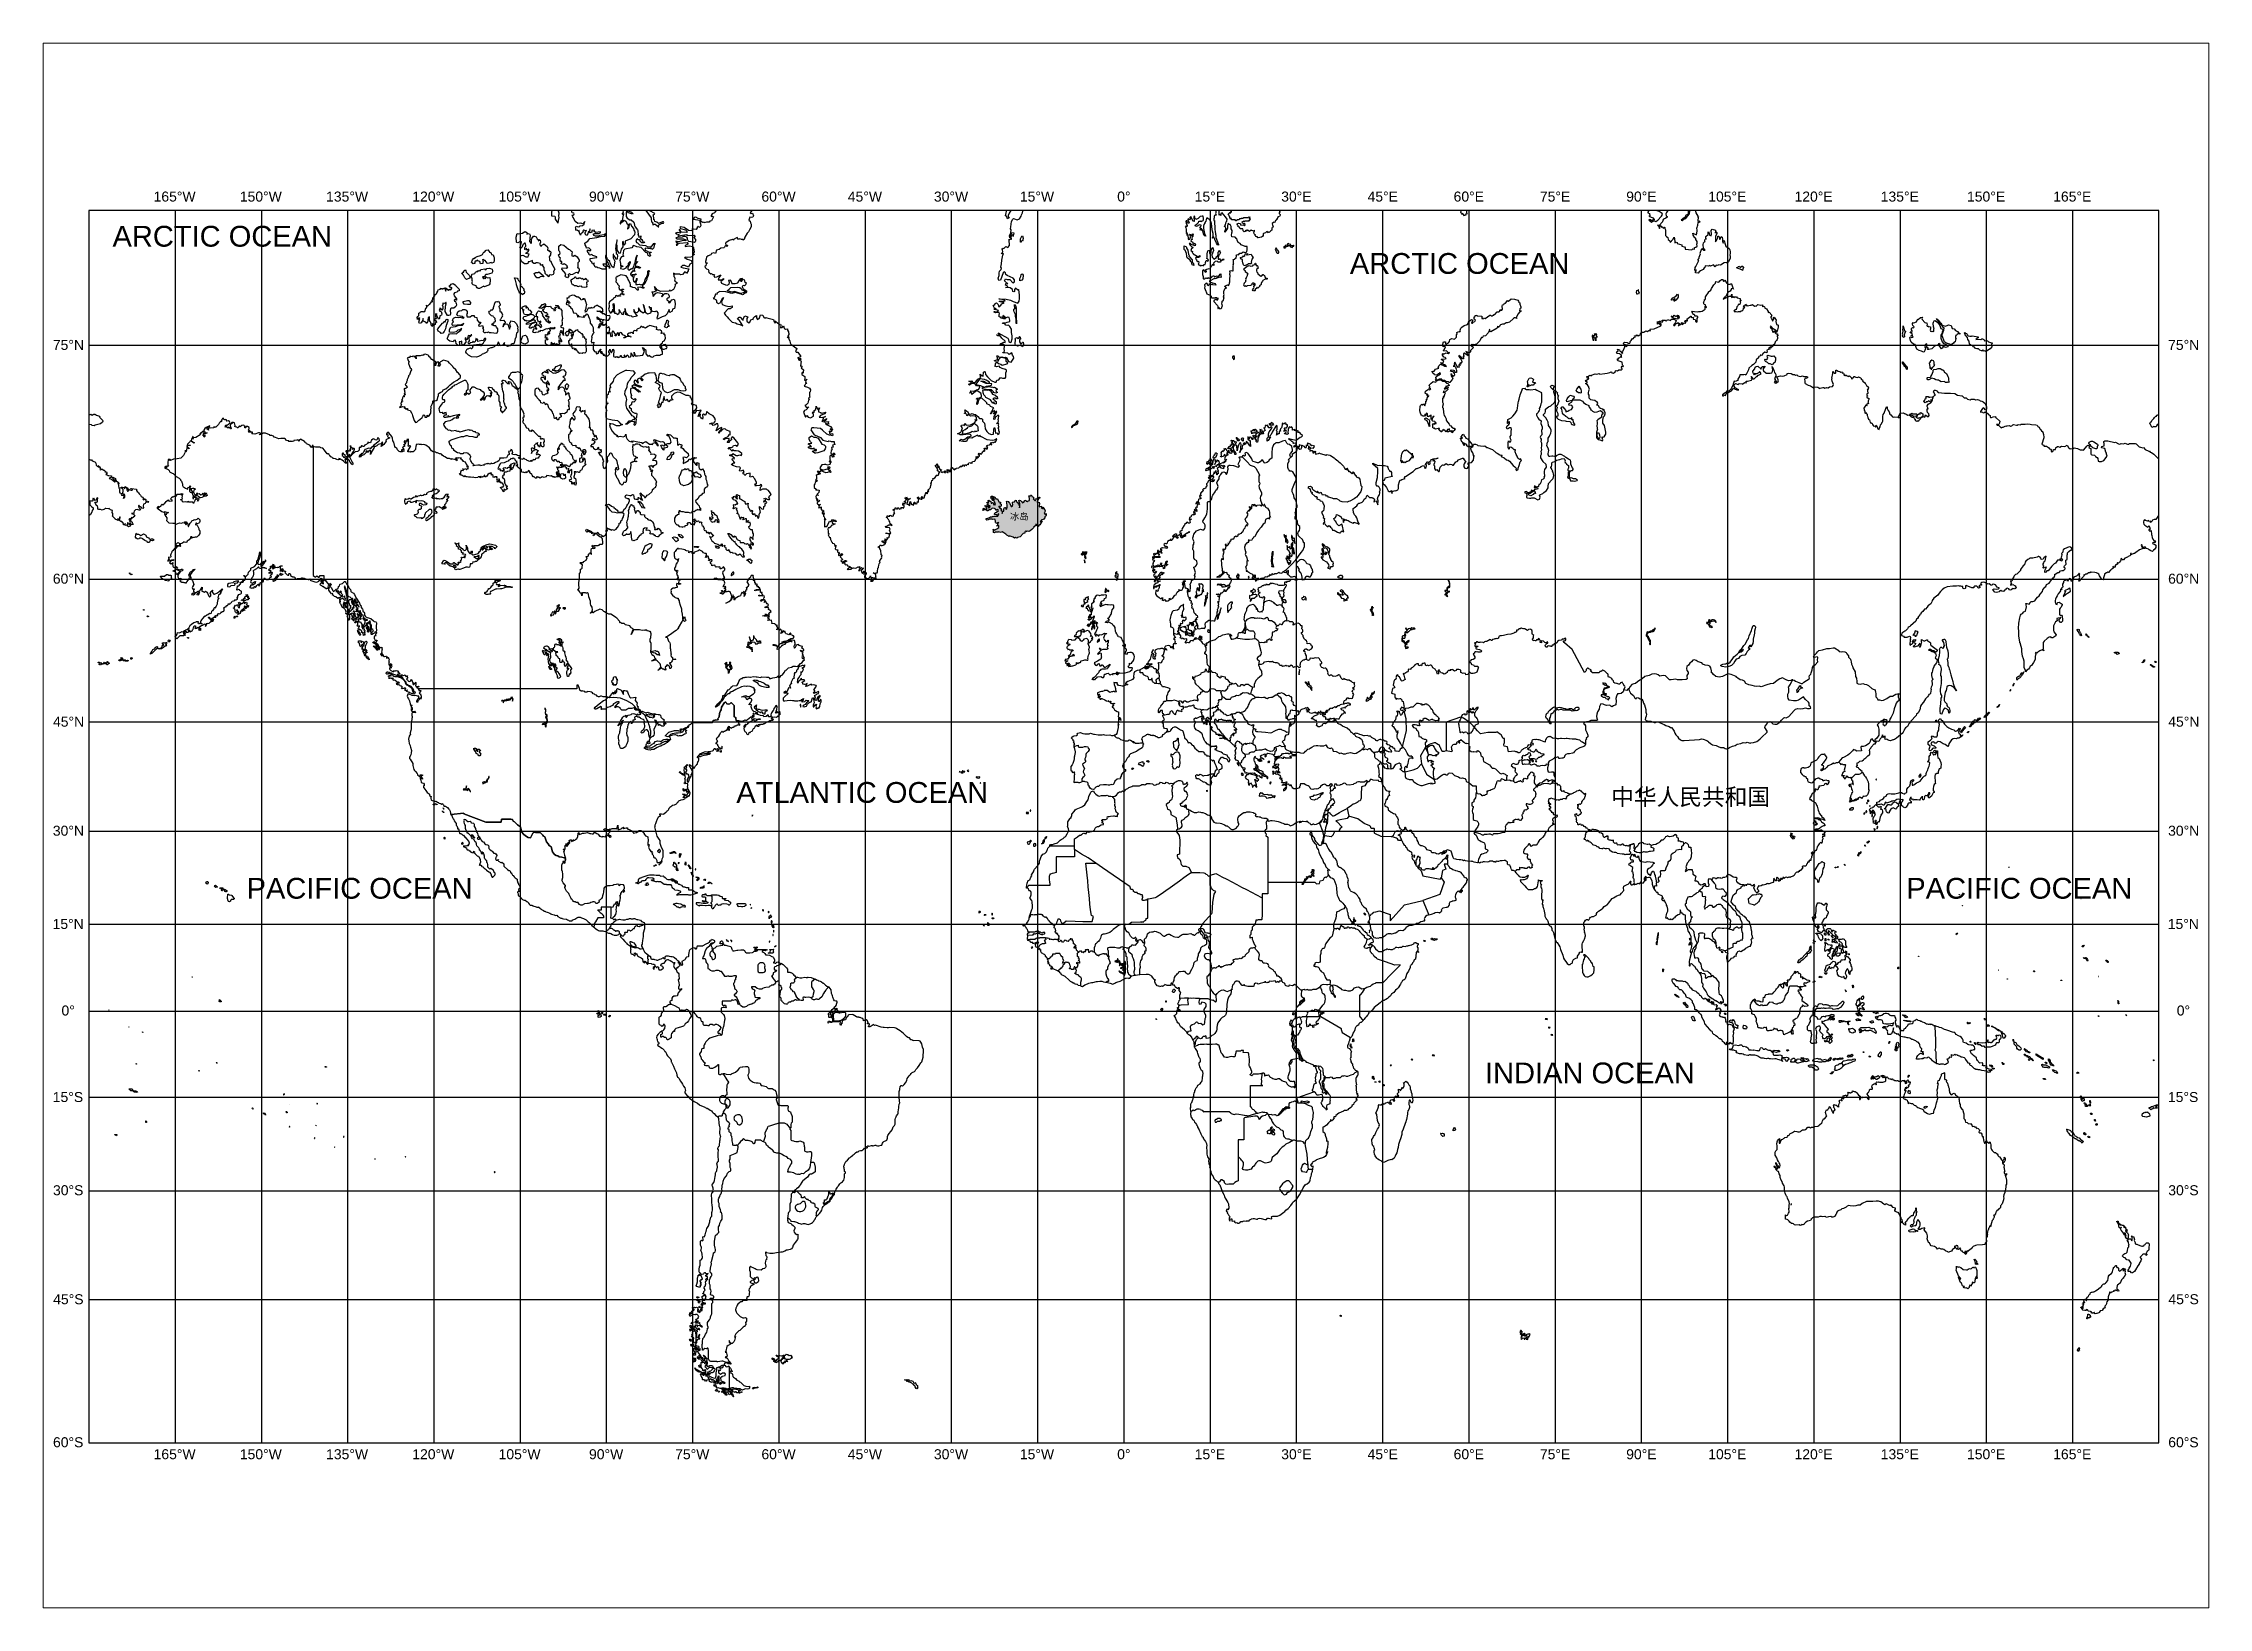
# Paper-space layout 'dwgmodels.com' of a CAD drawing. Header units: millimetres. Extents: x 0 to 257, y 5 to 190.
# The model-space entities are those that its viewports show. They can reach past a viewport. Long polylines and large blocks are cut down to what shows.
import ezdxf
from ezdxf.enums import TextEntityAlignment as Align

# ---------------------------------------------------------------- set-up
doc = ezdxf.new("R2010")
doc.units = ezdxf.units.MM
for name, color, linetype in [('COUNTRY', 212, 'Continuous'), ('FRAME', 252, 'Continuous'), ('Iceland', 7, 'Continuous'), ('MAJOR_LAKE', 5, 'Continuous'), ('MINOR_LAKE', 7, 'Continuous'), ('OCEAN NAMES', 7, 'Continuous'), ('经纬度标注', 7, 'Continuous'), ('网格线', 251, 'Continuous')]:
    doc.layers.add(name, color=color, linetype=linetype)
doc.styles.add('ARIAL', font='arial.ttf')
doc.styles.get("Standard").update_dxf_attribs({"font": 'arial.ttf'})

psp = doc.layouts.new('dwgmodels.com')

msp = doc.modelspace()

# ---------------------------------------------------------------- texts
at = {"layer": 'Iceland', "color": 5, "insert": (13341, 14002), "char_height": 80, "width": 312.17, "attachment_point": 1}
msp.add_mtext('{\\fMicrosoft YaHei|b0|i0|c134|p34;冰岛}', dxfattribs=at)
at = {"layer": 'OCEAN NAMES', "linetype": 'Continuous', "style": 'ARIAL'}
for p in [(2555, 17205), (17426, 16878)]:
    msp.add_text('ARCTIC OCEAN', height=250, dxfattribs=at).set_placement(p)
for s, p in [('ATLANTIC OCEAN', (11566, 10645)), ('PACIFIC OCEAN', (5525, 9493)), ('PACIFIC OCEAN', (25472, 9493)), ('INDIAN OCEAN', (20311, 7274))]:
    msp.add_text(s, height=250, dxfattribs=at).set_placement(p, align=Align.MIDDLE_CENTER)
at = {"layer": 'OCEAN NAMES', "color": 1, "linetype": 'Continuous'}
msp.add_text('中华人民共和国', height=200, dxfattribs=at).set_placement((21522, 10592), align=Align.MIDDLE_CENTER)
at = {"layer": '经纬度标注', "linetype": 'Continuous', "style": 'ARIAL'}
for s, p in [('165°W', (3049, 17747)), ('150°W', (4085, 17747)), ('135°W', (5122, 17747)), ('120°W', (6158, 17747)), ('105°W', (7195, 17747)), ('90°W', (8282, 17747)), ('75°W', (9317, 17747)), ('60°W', (10354, 17747)), ('45°W', (11392, 17747)), ('30°W', (12427, 17747)), ('15°W', (13460, 17747)), ('0°', (14630, 17747)), ('15°E', (15561, 17747)), ('30°E', (16601, 17747)), ('45°E', (17639, 17747)), ('60°E', (18673, 17747)), ('75°E', (19710, 17747)), ('90°E', (20747, 17747)), ('105°E', (21733, 17747)), ('120°E', (22770, 17747)), ('135°E', (23806, 17747)), ('150°E', (24843, 17747)), ('165°E', (25879, 17747)), ('75°N', (1838, 15964)), ('75°N', (27260, 15964)), ('60°N', (1838, 13154)), ('60°N', (27260, 13154)), ('45°N', (1840, 11435)), ('45°N', (27262, 11435)), ('30°N', (1838, 10125)), ('30°N', (27260, 10125)), ('15°N', (1835, 9004)), ('15°N', (27256, 9004)), ('0°', (1942, 7964)), ('0°', (27364, 7964)), ('15°S', (1837, 6924)), ('15°S', (27258, 6924)), ('30°S', (1840, 5804)), ('30°S', (27262, 5804)), ('45°S', (1842, 4494)), ('45°S', (27264, 4494)), ('60°S', (1840, 2775)), ('60°S', (27262, 2775)), ('165°W', (3049, 2631)), ('150°W', (4085, 2631)), ('135°W', (5122, 2631)), ('120°W', (6158, 2631)), ('105°W', (7195, 2631)), ('90°W', (8282, 2631)), ('75°W', (9317, 2631)), ('60°W', (10354, 2631)), ('45°W', (11392, 2631)), ('30°W', (12427, 2631)), ('15°W', (13460, 2631)), ('0°', (14630, 2631)), ('15°E', (15561, 2631)), ('30°E', (16601, 2631)), ('45°E', (17639, 2631)), ('60°E', (18673, 2631)), ('75°E', (19710, 2631)), ('90°E', (20747, 2631)), ('105°E', (21733, 2631)), ('120°E', (22770, 2631)), ('135°E', (23806, 2631)), ('150°E', (24843, 2631)), ('165°E', (25879, 2631))]:
    msp.add_text(s, height=120, dxfattribs=at).set_placement(p)

# ---------------------------------------------------------------- hatches: boundary and pattern name
at = {"layer": 'Iceland'}
h = msp.add_hatch(color=4, dxfattribs=at)
h.dxf.hatch_style = 1
h.paths.add_polyline_path([(13582, 13789), (13603, 13807), (13622, 13825), (13629, 13836), (13647, 13851), (13651, 13869), (13666, 13862), (13666, 13851), (13673, 13845), (13673, 14124), (13669, 14132), (13666, 14143), (13673, 14155), (13673, 14172), (13647, 14172), (13651, 14161), (13647, 14153), (13640, 14153), (13618, 14172), (13622, 14175), (13622, 14194), (13603, 14201), (13600, 14216), (13589, 14216), (13582, 14205), (13567, 14208), (13571, 14197), (13574, 14179), (13574, 14153), (13560, 14150), (13549, 14143), (13534, 14146), (13530, 14157), (13516, 14153), (13516, 14146), (13504, 14129), (13490, 14124), (13479, 14143), (13468, 14153), (13454, 14157), (13447, 14153), (13450, 14143), (13461, 14113), (13461, 14102), (13461, 14088), (13457, 14066), (13454, 14077), (13450, 14095), (13443, 14110), (13436, 14121), (13432, 14135), (13421, 14139), (13417, 14146), (13417, 14157), (13399, 14150), (13392, 14135), (13384, 14139), (13370, 14132), (13370, 14121), (13374, 14106), (13370, 14084), (13356, 14077), (13352, 14095), (13337, 14121), (13319, 14143), (13308, 14146), (13301, 14143), (13304, 14124), (13308, 14095), (13308, 14073), (13304, 14055), (13297, 14044), (13290, 14055), (13286, 14070), (13275, 14070), (13268, 14055), (13268, 14026), (13253, 14026), (13253, 14011), (13246, 13997), (13246, 14018), (13242, 14029), (13231, 14033), (13238, 14040), (13235, 14059), (13228, 14048), (13228, 14062), (13213, 14066), (13209, 14084), (13224, 14073), (13228, 14077), (13235, 14091), (13235, 14110), (13220, 14117), (13231, 14128), (13224, 14135), (13209, 14139), (13198, 14157), (13191, 14172), (13173, 14175), (13158, 14197), (13155, 14194), (13144, 14201), (13136, 14197), (13125, 14208), (13125, 14201), (13114, 14205), (13114, 14194), (13111, 14186), (13111, 14183), (13122, 14179), (13133, 14186), (13144, 14186), (13144, 14179), (13155, 14168), (13151, 14164), (13144, 14164), (13133, 14175), (13125, 14161), (13136, 14153), (13158, 14143), (13155, 14132), (13166, 14117), (13158, 14099), (13151, 14113), (13147, 14099), (13144, 14117), (13133, 14128), (13125, 14121), (13114, 14121), (13114, 14124), (13111, 14143), (13089, 14157), (13078, 14153), (13089, 14135), (13074, 14143), (13085, 14128), (13082, 14124), (13065, 14131), (13071, 14117), (13082, 14106), (13067, 14106), (13067, 14099), (13078, 14088), (13103, 14091), (13097, 14074), (13103, 14070), (13082, 14066), (13071, 14081), (13041, 14095), (13049, 14077), (13060, 14070), (13060, 14057), (13067, 14055), (13055, 14037), (13067, 14029), (13074, 14029), (13096, 14040), (13107, 14040), (13118, 14055), (13129, 14062), (13161, 14058), (13164, 14048), (13173, 14044), (13173, 14037), (13180, 14037), (13187, 14044), (13202, 14033), (13180, 14015), (13173, 14008), (13162, 14008), (13155, 13993), (13155, 13986), (13180, 13982), (13191, 13975), (13198, 13989), (13209, 13993), (13195, 13964), (13169, 13964), (13155, 13967), (13144, 13960), (13136, 13967), (13122, 13956), (13107, 13956), (13096, 13949), (13074, 13942), (13056, 13938), (13056, 13924), (13063, 13916), (13078, 13920), (13089, 13927), (13100, 13931), (13118, 13931), (13129, 13931), (13133, 13924), (13151, 13931), (13162, 13927), (13166, 13905), (13166, 13894), (13169, 13891), (13173, 13891), (13176, 13880), (13184, 13876), (13191, 13887), (13206, 13891), (13195, 13876), (13195, 13865), (13191, 13858), (13180, 13847), (13206, 13854), (13206, 13829), (13184, 13814), (13166, 13807), (13158, 13796), (13140, 13810), (13144, 13792), (13144, 13770), (13155, 13767), (13166, 13774), (13184, 13774), (13198, 13774), (13206, 13778), (13228, 13770), (13246, 13778), (13268, 13767), (13293, 13748), (13304, 13737), (13326, 13726), (13344, 13726), (13366, 13716), (13381, 13712), (13395, 13701), (13406, 13708), (13425, 13701), (13432, 13708), (13465, 13719), (13501, 13756), (13520, 13763), (13520, 13779), (13530, 13785), (13534, 13778), (13549, 13785), (13567, 13781)])
h.paths.add_polyline_path([(13742, 14055), (13720, 14062), (13720, 14070), (13720, 14084), (13691, 14077), (13691, 14091), (13698, 14113), (13691, 14135), (13673, 14124), (13673, 13845), (13680, 13840), (13687, 13854), (13702, 13862), (13713, 13876), (13728, 13905), (13713, 13898), (13706, 13898), (13713, 13905), (13709, 13909), (13720, 13909), (13720, 13920), (13746, 13927), (13753, 13938), (13760, 13942), (13760, 13956), (13771, 13964), (13775, 13978), (13775, 13997), (13771, 13989), (13760, 13989), (13753, 14008), (13760, 14015), (13764, 14029), (13749, 14066), (13742, 14073)])

# ---------------------------------------------------------------- linework, layer by layer
at = {"layer": 'COUNTRY', "lineweight": -3}
for p, q in [((18337, 11190), (18276, 11085)), ((18276, 11085), (18287, 10987)), ((18287, 10987), (18349, 10865)), ((18349, 10865), (18436, 10803))]:
    msp.add_line(p, q, dxfattribs=at)
at = {"layer": 'COUNTRY', "linetype": 'Continuous', "lineweight": -3}
for points in [[(7837, 17639), (7833, 17621), (7833, 17577), (7870, 17573), (7877, 17562), (7877, 17548), (7877, 17537), (7903, 17497), (7910, 17489), (7917, 17518), (7925, 17555), (7921, 17570), (7925, 17606), (7917, 17632), (7917, 17639)], [(8687, 17639), (8691, 17617), (8680, 17602), (8680, 17595), (8698, 17602), (8698, 17599), (8687, 17562), (8680, 17518), (8666, 17508), (8658, 17493), (8658, 17478), (8662, 17478), (8676, 17504), (8687, 17504), (8706, 17522), (8713, 17518), (8728, 17508), (8738, 17482), (8749, 17475), (8753, 17460), (8749, 17449), (8753, 17435), (8746, 17424), (8746, 17416), (8760, 17431), (8764, 17442), (8764, 17456), (8768, 17467), (8768, 17478), (8779, 17482), (8793, 17453), (8815, 17424), (8819, 17405), (8830, 17391), (8833, 17380), (8830, 17347), (8786, 17299), (8717, 17270), (8717, 17252), (8720, 17248), (8702, 17223), (8698, 17259), (8687, 17270), (8684, 17256), (8687, 17201), (8669, 17175), (8655, 17128), (8647, 17124), (8625, 17157), (8622, 17183), (8622, 17216), (8614, 17234), (8618, 17259), (8622, 17274), (8622, 17285), (8618, 17278), (8611, 17245), (8603, 17223), (8603, 17201), (8600, 17183), (8603, 17164), (8607, 17139), (8607, 17124), (8622, 17113), (8625, 17091), (8622, 17070), (8622, 17055), (8603, 17055), (8600, 17073), (8582, 17099), (8578, 17113), (8574, 17113), (8571, 17088), (8571, 17070), (8593, 17029), (8582, 16964), (8578, 16949), (8571, 16953), (8556, 16967), (8538, 17011), (8534, 17026), (8509, 17048), (8501, 17062), (8490, 17095), (8487, 17102), (8479, 17099), (8479, 17073), (8494, 17037), (8498, 17026), (8512, 17008), (8534, 16949), (8530, 16942), (8527, 16960), (8509, 16967), (8498, 16989), (8483, 16993), (8450, 16993), (8457, 16978), (8479, 16967), (8483, 16945), (8479, 16935), (8439, 16935), (8410, 16945), (8388, 16949), (8377, 16960), (8355, 16960), (8348, 16978), (8337, 16989), (8344, 17000), (8344, 17008), (8341, 17011), (8341, 17000), (8330, 16997), (8322, 17000), (8315, 17018), (8304, 17026), (8297, 17044), (8297, 17062), (8374, 17073), (8377, 17081), (8326, 17099), (8315, 17110), (8290, 17102), (8279, 17113), (8279, 17121), (8282, 17128), (8271, 17128), (8264, 17143), (8264, 17161), (8268, 17168), (8279, 17157), (8304, 17157), (8304, 17168), (8279, 17190), (8253, 17186), (8246, 17208), (8235, 17226), (8231, 17245), (8246, 17259), (8268, 17270), (8290, 17303), (8377, 17314), (8421, 17325), (8465, 17332), (8472, 17332), (8479, 17358), (8465, 17347), (8406, 17340), (8399, 17332), (8359, 17329), (8341, 17340), (8337, 17347), (8337, 17358), (8348, 17358), (8352, 17365), (8399, 17365), (8417, 17372), (8421, 17376), (8421, 17383), (8363, 17376), (8344, 17387), (8348, 17405), (8315, 17398), (8315, 17398), (8315, 17380), (8293, 17372), (8286, 17376), (8297, 17409), (8293, 17420), (8290, 17409), (8286, 17391), (8271, 17380), (8268, 17358), (8257, 17343), (8246, 17340), (8238, 17354), (8235, 17354), (8235, 17372), (8238, 17383), (8253, 17398), (8242, 17394), (8220, 17405), (8209, 17394), (8213, 17383), (8209, 17376), (8195, 17369), (8184, 17358), (8180, 17343), (8169, 17369), (8169, 17376), (8162, 17387), (8162, 17398), (8147, 17391), (8144, 17402), (8133, 17398), (8122, 17413), (8122, 17427), (8118, 17435), (8122, 17445), (8129, 17453), (8151, 17442), (8173, 17449), (8173, 17456), (8202, 17460), (8224, 17475), (8231, 17508), (8206, 17478), (8184, 17489), (8147, 17482), (8144, 17489), (8114, 17508), (8096, 17551), (8085, 17566), (8089, 17573), (8074, 17584), (8100, 17588), (8103, 17599), (8100, 17606), (8078, 17610), (8074, 17628), (8074, 17639)], [(8746, 17639), (8793, 17621), (8804, 17606), (8808, 17602), (8804, 17595), (8757, 17613), (8746, 17628), (8735, 17628), (8728, 17624), (8728, 17577), (8728, 17566), (8742, 17548), (8771, 17529), (8790, 17526), (8822, 17500), (8826, 17486), (8830, 17460), (8837, 17445), (8866, 17409), (8870, 17398), (8870, 17380), (8874, 17365), (8874, 17354), (8870, 17351), (8877, 17340), (8881, 17318), (8899, 17325), (8906, 17336), (8903, 17321), (8895, 17310), (8910, 17289), (8921, 17292), (8925, 17274), (8932, 17259), (8950, 17263), (8939, 17252), (8917, 17252), (8903, 17259), (8888, 17285), (8870, 17285), (8863, 17299), (8855, 17296), (8844, 17278), (8852, 17256), (8863, 17252), (8888, 17226), (8961, 17219), (8990, 17201), (9027, 17201), (9034, 17205), (9034, 17216), (9041, 17216), (9060, 17241), (9071, 17245), (9071, 17237), (9063, 17219), (9060, 17197), (9063, 17194), (9052, 17183), (9049, 17183), (9045, 17175), (9038, 17172), (9030, 17186), (9016, 17179), (8961, 17186), (8954, 17175), (8957, 17164), (8972, 17153), (8987, 17150), (8990, 17143), (9027, 17139), (9023, 17132), (9005, 17132), (9020, 17095), (9016, 17088), (8994, 17099), (8990, 17113), (8979, 17132), (8965, 17135), (8910, 17194), (8855, 17201), (8822, 17219), (8808, 17216), (8808, 17208), (8797, 17190), (8713, 17175), (8706, 17168), (8698, 17157), (8691, 17128), (8687, 17102), (8698, 17095), (8695, 17088), (8673, 17081), (8662, 17066), (8651, 17040), (8658, 17022), (8662, 17004), (8662, 16997), (8662, 16978), (8662, 16971), (8673, 16978), (8691, 16967), (8673, 16964), (8666, 16953), (8662, 16945), (8662, 16942), (8695, 16935), (8728, 16949), (8738, 16975), (8746, 16971), (8753, 16978), (8757, 16993), (8757, 17008), (8775, 17026), (8775, 17015), (8768, 16989), (8749, 16956), (8749, 16949), (8749, 16938), (8753, 16931), (8760, 16924), (8793, 16942), (8801, 16935), (8808, 16942), (8826, 16978), (8830, 16997), (8837, 17008), (8841, 17044), (8844, 17059), (8848, 17073), (8859, 17102), (8848, 17066), (8844, 17029), (8848, 17018), (8855, 17018), (8863, 17026), (8859, 17015), (8844, 17000), (8841, 16989), (8841, 16967), (8844, 16964), (8863, 16971), (8877, 16967), (8884, 16964), (8888, 16953), (8899, 16960), (8895, 16949), (8892, 16942), (8863, 16953), (8833, 16949), (8826, 16938), (8826, 16931), (8822, 16920), (8837, 16913), (8826, 16905), (8808, 16913), (8801, 16905), (8779, 16880), (8779, 16872), (8786, 16872), (8790, 16858), (8804, 16869), (8833, 16872), (8841, 16880), (8848, 16876), (8848, 16869), (8841, 16869), (8830, 16858), (8830, 16862), (8826, 16862), (8804, 16858), (8801, 16854), (8801, 16847), (8801, 16843), (8826, 16847), (8815, 16832), (8811, 16818), (8811, 16810), (8815, 16792), (8837, 16778), (8852, 16803), (8852, 16818), (8855, 16825), (8855, 16807), (8844, 16774), (8844, 16752), (8866, 16752), (8884, 16756), (8910, 16745), (8936, 16759), (8947, 16778), (8957, 16810), (8968, 16832), (8976, 16847), (8987, 16880), (8987, 16898), (8990, 16909), (8998, 16920), (9012, 16916), (8998, 16898), (8998, 16880), (8994, 16854), (8976, 16821), (8976, 16810), (8968, 16796), (8947, 16759), (8943, 16752), (8921, 16734), (8925, 16723), (8925, 16719), (8939, 16716), (8939, 16705), (8928, 16705), (8910, 16712), (8903, 16719), (8866, 16712), (8874, 16697), (8874, 16694), (8874, 16683), (8863, 16683), (8837, 16708), (8808, 16712), (8786, 16726), (8782, 16723), (8782, 16734), (8779, 16741), (8775, 16770), (8764, 16785), (8760, 16799), (8753, 16810), (8749, 16825), (8728, 16854), (8666, 16865), (8625, 16847), (8618, 16847), (8611, 16836), (8603, 16836), (8603, 16821), (8603, 16818), (8607, 16810), (8603, 16781), (8625, 16763), (8625, 16756), (8640, 16737), (8644, 16734), (8640, 16712), (8644, 16701), (8644, 16694), (8666, 16683), (8680, 16694), (8698, 16694), (8698, 16690), (8673, 16672), (8676, 16668), (8691, 16664), (8691, 16661), (8676, 16653), (8676, 16643), (8680, 16639), (8684, 16643), (8706, 16635), (8702, 16628), (8698, 16621), (8687, 16628), (8684, 16635), (8662, 16632), (8658, 16621), (8662, 16610), (8647, 16610), (8647, 16617), (8644, 16617), (8629, 16606), (8622, 16613), (8607, 16617), (8600, 16613), (8600, 16599), (8585, 16591), (8578, 16584), (8571, 16573), (8527, 16540), (8520, 16515), (8523, 16500), (8523, 16478), (8520, 16464), (8516, 16453), (8538, 16409), (8549, 16409), (8563, 16431), (8567, 16453), (8574, 16416), (8582, 16445), (8571, 16508), (8582, 16522), (8585, 16497), (8585, 16456), (8589, 16405), (8614, 16405), (8622, 16391), (8640, 16398), (8647, 16420), (8644, 16449), (8651, 16424), (8669, 16409), (8676, 16394), (8695, 16391), (8698, 16416), (8713, 16431)], [(9811, 17639), (9793, 17621), (9790, 17610), (9764, 17599), (9749, 17581), (9749, 17566), (9768, 17570), (9779, 17562), (9753, 17515), (9735, 17511), (9724, 17500), (9695, 17500), (9666, 17493), (9666, 17500), (9647, 17497), (9629, 17508), (9625, 17522), (9629, 17537), (9593, 17544), (9567, 17559), (9545, 17555), (9538, 17537), (9614, 17522), (9614, 17504), (9622, 17478), (9625, 17460), (9618, 17442), (9600, 17435), (9593, 17453), (9585, 17438), (9582, 17442), (9582, 17431), (9571, 17413), (9534, 17416), (9520, 17424), (9523, 17402), (9516, 17394), (9476, 17398), (9425, 17435), (9381, 17442), (9374, 17438), (9381, 17424), (9443, 17409), (9447, 17402), (9461, 17387), (9454, 17376), (9395, 17380), (9384, 17387), (9377, 17405), (9370, 17413), (9363, 17409), (9370, 17402), (9377, 17369), (9344, 17376), (9322, 17369), (9333, 17358), (9363, 17351), (9359, 17340), (9348, 17329), (9381, 17340), (9454, 17351), (9461, 17340), (9545, 17343), (9556, 17336), (9541, 17314), (9560, 17292), (9560, 17274), (9556, 17263), (9549, 17256), (9483, 17267), (9472, 17274), (9465, 17289), (9465, 17307), (9457, 17318), (9436, 17325), (9417, 17325), (9403, 17318), (9344, 17314), (9326, 17310), (9337, 17299), (9417, 17299), (9447, 17285), (9447, 17274), (9414, 17278), (9359, 17263), (9326, 17270), (9330, 17259), (9344, 17256), (9341, 17241), (9330, 17223), (9341, 17223), (9352, 17237), (9370, 17248), (9461, 17256), (9468, 17241), (9468, 17234), (9457, 17226), (9439, 17219), (9439, 17208), (9490, 17216), (9527, 17205), (9538, 17190), (9541, 17164), (9545, 17143), (9538, 17132), (9538, 17117), (9549, 17110), (9527, 17095), (9523, 17084), (9505, 17077), (9461, 17073), (9439, 17077), (9428, 17070), (9447, 17066), (9461, 17055), (9490, 17048), (9509, 17037), (9520, 17015), (9516, 17008), (9494, 16993), (9476, 16960), (9432, 16978), (9406, 16978), (9384, 16960), (9414, 16949), (9483, 16938), (9472, 16920), (9472, 16913), (9454, 16883), (9450, 16894), (9432, 16902), (9406, 16872), (9381, 16865), (9374, 16876), (9315, 16876), (9297, 16887), (9297, 16876), (9301, 16865), (9301, 16851), (9301, 16847), (9308, 16840), (9315, 16818), (9311, 16807), (9315, 16796), (9341, 16770), (9337, 16763), (9315, 16752), (9319, 16745), (9315, 16723), (9297, 16690), (9260, 16668), (9260, 16668), (9260, 16679), (9253, 16683), (9242, 16668), (9140, 16664), (9103, 16686), (9067, 16726), (9067, 16716), (9071, 16694), (9093, 16679), (9093, 16672), (9056, 16657), (9038, 16661), (9045, 16646), (9049, 16624), (9052, 16606), (9085, 16646), (9111, 16653), (9166, 16643), (9169, 16628), (9155, 16606), (9158, 16602), (9195, 16643), (9217, 16643), (9235, 16639), (9242, 16621), (9246, 16610), (9242, 16591), (9228, 16584), (9217, 16577), (9217, 16566), (9242, 16551), (9238, 16533), (9253, 16529), (9264, 16548), (9279, 16566), (9304, 16573), (9315, 16551), (9319, 16515), (9315, 16482), (9311, 16460), (9286, 16453), (9282, 16431), (9253, 16413), (9246, 16449), (9220, 16398), (9198, 16372), (9162, 16362), (9107, 16332), (9100, 16351), (9107, 16362), (9114, 16391), (9114, 16409), (9103, 16427), (9089, 16431), (9071, 16420), (9045, 16427), (9034, 16442), (9034, 16464), (9034, 16471), (9012, 16475), (9001, 16486), (9016, 16460), (9027, 16435), (9020, 16405), (8983, 16394), (8965, 16409), (8943, 16493), (8932, 16508), (8936, 16493), (8950, 16449), (8947, 16416), (8932, 16405), (8906, 16424), (8877, 16471), (8877, 16431), (8855, 16409), (8837, 16413), (8819, 16449), (8822, 16424), (8859, 16369), (8801, 16358), (8797, 16369), (8768, 16372), (8753, 16383)], [(8965, 17639), (9027, 17551), (9027, 17533), (9030, 17526), (9034, 17511), (9038, 17500), (9045, 17500), (9049, 17464), (9060, 17475), (9078, 17475), (9118, 17442), (9122, 17445), (9118, 17449), (9118, 17456), (9122, 17467), (9162, 17486), (9176, 17486), (9180, 17497), (9176, 17504), (9166, 17504), (9118, 17482), (9096, 17500), (9071, 17508), (9067, 17522), (9067, 17526), (9060, 17526), (9060, 17548), (9056, 17577), (9052, 17588), (9067, 17595), (9071, 17602), (9012, 17635), (9012, 17639)], [(10238, 17639), (10217, 17613), (10231, 17602), (10246, 17606), (10260, 17577), (10249, 17559), (10231, 17555), (10213, 17559), (10202, 17522), (10217, 17511), (10224, 17493), (10231, 17475), (10231, 17453), (10231, 17442), (10209, 17409), (10198, 17383), (10184, 17369), (10155, 17318), (10147, 17292), (10136, 17281), (10133, 17289), (10114, 17289), (10093, 17299), (10078, 17289), (10063, 17314), (10020, 17292), (10020, 17281), (10005, 17289), (9965, 17278), (9928, 17252), (9921, 17241), (9928, 17226), (9947, 17223), (9943, 17205), (9925, 17216), (9914, 17208), (9910, 17197), (9903, 17190), (9866, 17186), (9848, 17172), (9815, 17161), (9804, 17121), (9782, 17132), (9753, 17124), (9746, 17106), (9713, 17095), (9695, 17077), (9691, 17059), (9691, 17055), (9680, 17026), (9680, 17015), (9706, 17008), (9691, 17004), (9691, 16997), (9684, 16975), (9673, 16971), (9676, 16956), (9695, 16938), (9713, 16931), (9720, 16916), (9717, 16902), (9724, 16894), (9746, 16880), (9753, 16883), (9768, 16872), (9790, 16872), (9782, 16858), (9790, 16840), (9819, 16843), (9866, 16865), (9841, 16832), (9833, 16807), (9874, 16807), (9899, 16821), (9899, 16810), (9866, 16785), (9874, 16767), (9921, 16745), (9943, 16741), (9968, 16756), (9972, 16774), (9961, 16803), (9976, 16807), (9990, 16785), (9998, 16763), (10038, 16763), (10071, 16770), (10089, 16803), (10107, 16821), (10122, 16825), (10118, 16810), (10100, 16799), (10107, 16789), (10118, 16792), (10125, 16807), (10144, 16814), (10151, 16799), (10151, 16785), (10169, 16770), (10162, 16748), (10151, 16734), (10133, 16737), (10122, 16726), (10125, 16712), (10133, 16697), (10173, 16675), (10176, 16668), (10173, 16661), (10166, 16650), (10144, 16639), (10140, 16628), (10125, 16624), (10111, 16635), (10038, 16653), (9998, 16643), (9928, 16661), (9855, 16664), (9819, 16646), (9822, 16632), (9804, 16632), (9786, 16591), (9775, 16581), (9782, 16581), (9811, 16566), (9815, 16555), (9815, 16537), (9837, 16522), (9859, 16529), (9892, 16595), (9899, 16588), (9874, 16540), (9881, 16511), (9928, 16493), (9968, 16486), (10001, 16493), (10001, 16475), (9979, 16456), (9954, 16456), (9906, 16405), (9921, 16383), (9943, 16362), (9957, 16340), (10001, 16299), (10041, 16289), (10063, 16278), (10096, 16270), (10129, 16252), (10089, 16318), (10067, 16332), (10085, 16358), (10100, 16358), (10125, 16325), (10136, 16321), (10140, 16347), (10155, 16372), (10191, 16362), (10180, 16343), (10180, 16310), (10202, 16289), (10213, 16299), (10228, 16325), (10246, 16332), (10253, 16329), (10260, 16351), (10275, 16365), (10293, 16376), (10293, 16351), (10308, 16329), (10330, 16351), (10344, 16387), (10370, 16380), (10381, 16354), (10399, 16347), (10406, 16354), (10421, 16351), (10501, 16329), (10509, 16303), (10516, 16296), (10520, 16285), (10520, 16310), (10523, 16310), (10552, 16285), (10574, 16270), (10585, 16274), (10589, 16263), (10585, 16230), (10603, 16234), (10618, 16252), (10629, 16226), (10633, 16223), (10644, 16212), (10666, 16219), (10669, 16201), (10680, 16183), (10680, 16168), (10684, 16164), (10684, 16150), (10673, 16128), (10666, 16110), (10680, 16124), (10684, 16106), (10680, 16099), (10695, 16073), (10698, 16048), (10709, 16033), (10779, 15982), (10779, 15971), (10771, 15964), (10764, 15953), (10771, 15938), (10790, 15935), (10826, 15883), (10815, 15876), (10786, 15869), (10808, 15862), (10822, 15865), (10826, 15847), (10797, 15847), (10826, 15832), (10830, 15825), (10826, 15803), (10822, 15770), (10837, 15774), (10844, 15763), (10833, 15748), (10859, 15723), (10855, 15697), (10855, 15686), (10844, 15694), (10841, 15679), (10841, 15668), (10874, 15646), (10874, 15639), (10877, 15624), (10870, 15599), (10881, 15599), (10903, 15613), (10892, 15602), (10888, 15591), (10884, 15577), (10895, 15562), (10884, 15555), (10877, 15540), (10866, 15529), (10906, 15518), (10932, 15504), (10943, 15482), (10939, 15460), (10932, 15453), (10932, 15435), (10932, 15413), (10936, 15394), (10921, 15387), (10928, 15369), (10921, 15358), (10914, 15340), (10910, 15325), (10892, 15303), (10874, 15296), (10895, 15270), (10925, 15281), (10892, 15245), (10870, 15237), (10859, 15216), (10866, 15197), (10884, 15157), (10899, 15175), (10917, 15157), (10943, 15146), (10979, 15168), (10979, 15190), (10968, 15205), (10972, 15219), (10983, 15212), (10990, 15223), (10987, 15234), (11009, 15248), (11012, 15289), (11020, 15267), (11034, 15245), (11052, 15267), (11041, 15237), (11041, 15219), (11067, 15212), (11063, 15208), (11078, 15205), (11129, 15216), (11111, 15194), (11063, 15175), (11049, 15157), (11085, 15150), (11125, 15164), (11100, 15150), (11093, 15124), (11082, 15102), (11140, 15139), (11103, 15095), (11162, 15102), (11155, 15084), (11166, 15077), (11162, 15066), (11125, 15081), (11144, 15062), (11184, 15044), (11202, 15022), (11209, 15004), (11180, 15015), (11202, 15000), (11202, 14989), (11184, 14989), (11191, 14975), (11169, 14986), (11173, 14964), (11184, 14953), (11209, 14960), (11213, 14945), (11209, 14931), (11173, 14938), (11140, 14953), (11089, 15000), (11063, 15018), (10983, 15029), (10961, 15026), (10947, 15004), (10987, 14942), (11020, 14931), (11063, 14913), (11093, 14880), (11155, 14865), (11166, 14872), (11184, 14869), (11191, 14862), (11228, 14865), (11228, 14847), (11235, 14825), (11209, 14818), (11217, 14796), (11198, 14789), (11202, 14770), (11206, 14763), (11191, 14756), (11187, 14723), (11206, 14708), (11228, 14726), (11238, 14705), (11217, 14694), (11228, 14679), (11213, 14675), (11202, 14694), (11187, 14697), (11176, 14686), (11176, 14668), (11176, 14650), (11184, 14643), (11169, 14624), (11173, 14617), (11191, 14621), (11184, 14610), (11176, 14588), (11147, 14577), (11129, 14588), (11111, 14588), (11082, 14581), (11074, 14570), (11056, 14548), (11060, 14537), (11060, 14533), (11063, 14518), (11078, 14529), (11093, 14518), (11162, 14537), (11151, 14559), (11173, 14559), (11176, 14555), (11173, 14540), (11151, 14529), (11184, 14515), (11166, 14518), (11169, 14508), (11191, 14497), (11184, 14489), (11169, 14497), (11147, 14489), (11129, 14486), (11074, 14511), (11060, 14504), (11060, 14497), (11030, 14508), (11023, 14500), (11045, 14500), (11063, 14478), (11056, 14471), (11034, 14482), (11049, 14467), (11030, 14467), (11012, 14456), (11016, 14438), (11016, 14420), (11016, 14416), (11005, 14398), (11016, 14387), (11027, 14394), (10998, 14372), (11001, 14362), (10994, 14354), (10987, 14343), (10987, 14310), (11012, 14292), (11009, 14278), (11027, 14281), (11049, 14278), (11045, 14252), (11038, 14248), (11023, 14230), (11038, 14212), (11016, 14216), (11009, 14201), (11012, 14183), (11012, 14172), (11030, 14172), (11016, 14153), (11027, 14150), (11041, 14150), (11056, 14153), (11023, 14124), (11023, 14113), (11038, 14106), (11041, 14095), (11063, 14106), (11052, 14102), (11045, 14088), (11049, 14081), (11041, 14066), (11060, 14070), (11071, 14077), (11071, 14040), (11089, 14040), (11093, 14029), (11107, 14029), (11085, 14008), (11089, 13989), (11103, 14008), (11107, 13989), (11100, 13982), (11100, 13964), (11107, 13956), (11111, 13942), (11114, 13927), (11122, 13938), (11122, 13931), (11129, 13927), (11114, 13913), (11111, 13902), (11114, 13883), (11111, 13869), (11111, 13854), (11114, 13836), (11122, 13840), (11140, 13840), (11155, 13869), (11173, 13905), (11184, 13902), (11198, 13909), (11209, 13927), (11231, 13916), (11246, 13916), (11253, 13898), (11217, 13909), (11206, 13894), (11206, 13887), (11220, 13872), (11242, 13872), (11209, 13858), (11191, 13854), (11187, 13836), (11173, 13825), (11155, 13825), (11151, 13810), (11158, 13785), (11155, 13756), (11169, 13759), (11155, 13741), (11169, 13719), (11173, 13708), (11180, 13712), (11184, 13686), (11202, 13653), (11206, 13653), (11206, 13650), (11209, 13643), (11228, 13639), (11231, 13624), (11235, 13613), (11238, 13602), (11246, 13610), (11253, 13613), (11246, 13591), (11242, 13573), (11249, 13566), (11260, 13562), (11271, 13559), (11268, 13548), (11268, 13537), (11282, 13529), (11293, 13529), (11279, 13522), (11286, 13515), (11297, 13518), (11290, 13511), (11279, 13508), (11282, 13500), (11282, 13493), (11301, 13497), (11322, 13515), (11326, 13511), (11330, 13500), (11311, 13489), (11301, 13482), (11301, 13475), (11311, 13464), (11322, 13456), (11322, 13449), (11330, 13449), (11326, 13438), (11308, 13431), (11311, 13424), (11326, 13416), (11337, 13420), (11359, 13431), (11366, 13431), (11381, 13424), (11326, 13405), (11330, 13402), (11337, 13405), (11355, 13405), (11359, 13402), (11355, 13398), (11355, 13387), (11363, 13380), (11366, 13380), (11381, 13383), (11384, 13380), (11388, 13369), (11392, 13369), (11403, 13365), (11414, 13358), (11421, 13362), (11425, 13358), (11421, 13354), (11403, 13340), (11392, 13332), (11384, 13325), (11399, 13329), (11406, 13325), (11436, 13329), (11432, 13340), (11432, 13343), (11436, 13347), (11450, 13340), (11461, 13343), (11490, 13340), (11516, 13358), (11520, 13351), (11538, 13362), (11534, 13351), (11534, 13343), (11541, 13340), (11560, 13347), (11556, 13343), (11527, 13325), (11534, 13325), (11520, 13314), (11527, 13310), (11530, 13314), (11541, 13321), (11552, 13318), (11567, 13329), (11574, 13343), (11578, 13340), (11574, 13329), (11556, 13318), (11552, 13307), (11556, 13299), (11560, 13289), (11563, 13285), (11567, 13278), (11571, 13285), (11578, 13296), (11585, 13303), (11589, 13303), (11589, 13292), (11582, 13278), (11585, 13270), (11600, 13278), (11611, 13289), (11611, 13281), (11607, 13259), (11600, 13256), (11593, 13245), (11593, 13234), (11593, 13234), (11596, 13226), (11600, 13223), (11614, 13226), (11625, 13216), (11644, 13219), (11662, 13237), (11666, 13248), (11666, 13245), (11669, 13230), (11713, 13226), (11735, 13230), (11735, 13230), (11731, 13241), (11731, 13245), (11731, 13256), (11724, 13270), (11720, 13270), (11695, 13285), (11720, 13281), (11731, 13281), (11735, 13285), (11746, 13285), (11749, 13292), (11749, 13314), (11753, 13329), (11753, 13340), (11760, 13347), (11764, 13380), (11768, 13387), (11764, 13391), (11764, 13394), (11779, 13405), (11782, 13416), (11775, 13416), (11779, 13431), (11797, 13456), (11801, 13464), (11797, 13471), (11804, 13486), (11801, 13497), (11793, 13500), (11790, 13555), (11782, 13562), (11782, 13566), (11775, 13584), (11753, 13595), (11775, 13599), (11775, 13602), (11779, 13613), (11782, 13617), (11790, 13617), (11793, 13613), (11804, 13613), (11830, 13621), (11833, 13632), (11844, 13632), (11844, 13646), (11833, 13643), (11815, 13653), (11801, 13668), (11811, 13668), (11819, 13657), (11826, 13653), (11852, 13653), (11852, 13661), (11837, 13664), (11833, 13675), (11841, 13675), (11844, 13683), (11837, 13690), (11837, 13694), (11852, 13683), (11863, 13679), (11863, 13690), (11874, 13694), (11866, 13701), (11866, 13708), (11874, 13705), (11884, 13708), (11888, 13712), (11888, 13726), (11895, 13730), (11895, 13745), (11892, 13748), (11848, 13759), (11852, 13767), (11888, 13756), (11910, 13759), (11895, 13799), (11899, 13807), (11903, 13810), (11895, 13825), (11848, 13829), (11844, 13847), (11855, 13843), (11884, 13862), (11906, 13862), (11921, 13854), (11925, 13862), (11914, 13865), (11903, 13872), (11899, 13898), (11888, 13909), (11881, 13927), (11874, 13935), (11870, 13949), (11859, 13945), (11870, 13975), (11877, 13967), (11892, 13967), (11899, 13964), (11899, 13978), (11910, 13975), (11917, 13964), (11925, 13971), (11932, 13964), (11943, 13971), (11943, 13982), (11957, 14004), (11950, 14011), (11954, 14022), (11950, 14029), (11932, 14040), (11943, 14044), (11947, 14048), (11957, 14044), (11965, 14070), (11972, 14062), (11976, 14055), (11987, 14051), (11994, 14070), (12005, 14062), (12009, 14051), (12020, 14055), (12038, 14059), (12030, 14070), (12049, 14070), (12063, 14062), (12067, 14073), (12071, 14073), (12071, 14088), (12071, 14091), (12067, 14095), (12060, 14095), (12052, 14106), (12056, 14124), (12067, 14110), (12067, 14121), (12074, 14113), (12082, 14113), (12085, 14132), (12071, 14143), (12089, 14150), (12085, 14157), (12089, 14164), (12100, 14164), (12082, 14179), (12078, 14186), (12089, 14179), (12096, 14197), (12111, 14175), (12118, 14179), (12125, 14175), (12144, 14179), (12111, 14153), (12111, 14139), (12100, 14124), (12103, 14117), (12103, 14113), (12103, 14110), (12111, 14110), (12122, 14106), (12136, 14095), (12136, 14102), (12125, 14113), (12140, 14110), (12136, 14124), (12140, 14143), (12151, 14128), (12158, 14106), (12173, 14110), (12176, 14095), (12184, 14117), (12191, 14132), (12198, 14132), (12195, 14113), (12202, 14117), (12209, 14113), (12213, 14117), (12220, 14110), (12224, 14124), (12228, 14143), (12242, 14135), (12242, 14150), (12246, 14164), (12235, 14175), (12231, 14186), (12235, 14197), (12249, 14179), (12275, 14168), (12286, 14168), (12275, 14183), (12286, 14201), (12290, 14183), (12293, 14179), (12301, 14186), (12311, 14186), (12315, 14194), (12315, 14205), (12322, 14216), (12326, 14237), (12333, 14256), (12337, 14234), (12341, 14248), (12344, 14234), (12348, 14248), (12352, 14256), (12352, 14263), (12359, 14259), (12355, 14270), (12366, 14263), (12359, 14281), (12363, 14285), (12370, 14292), (12374, 14299), (12388, 14310), (12392, 14340), (12395, 14343), (12395, 14358), (12388, 14362), (12399, 14362), (12399, 14372), (12403, 14394), (12414, 14398), (12417, 14413), (12414, 14424), (12425, 14420), (12439, 14427), (12454, 14445), (12454, 14453), (12465, 14464), (12468, 14453), (12479, 14460), (12483, 14456), (12483, 14464), (12487, 14471), (12487, 14486), (12498, 14489), (12490, 14500), (12468, 14515), (12476, 14518), (12465, 14544), (12447, 14570), (12447, 14577), (12461, 14581), (12461, 14595), (12472, 14581), (12472, 14566), (12476, 14551), (12483, 14570), (12487, 14566), (12487, 14551), (12494, 14540), (12494, 14529), (12520, 14522), (12516, 14515), (12505, 14518), (12509, 14500), (12523, 14493), (12523, 14486), (12534, 14497), (12545, 14497), (12567, 14486), (12556, 14500), (12560, 14504), (12560, 14511), (12563, 14511), (12563, 14508), (12589, 14489), (12600, 14489), (12600, 14504), (12585, 14511), (12585, 14526), (12593, 14522), (12607, 14522), (12611, 14508), (12622, 14497), (12629, 14508), (12618, 14518), (12622, 14526), (12636, 14518), (12633, 14537), (12636, 14548), (12644, 14551), (12647, 14551), (12655, 14537), (12669, 14522), (12673, 14522), (12676, 14529), (12680, 14540), (12691, 14529), (12695, 14544), (12728, 14548), (12742, 14562), (12749, 14555), (12749, 14570), (12764, 14562), (12771, 14566), (12775, 14581), (12782, 14577), (12790, 14566), (12793, 14566), (12793, 14577), (12801, 14581), (12808, 14581), (12815, 14573), (12822, 14577), (12822, 14584), (12826, 14588), (12833, 14591), (12841, 14584), (12844, 14599), (12848, 14606), (12866, 14610), (12870, 14599), (12874, 14606), (12892, 14606), (12888, 14613), (12892, 14621), (12917, 14628), (12921, 14635), (12921, 14643), (12932, 14643), (12936, 14661), (12950, 14657), (12939, 14664), (12936, 14672), (12936, 14683), (12961, 14672), (12957, 14686), (12965, 14690), (12976, 14683), (12976, 14690), (12976, 14697), (12976, 14705), (12957, 14708), (12972, 14723), (12983, 14719), (12994, 14708), (12998, 14716), (12990, 14716), (12994, 14723), (13009, 14726), (13009, 14737), (13027, 14745), (13023, 14756), (13041, 14745), (13034, 14759), (13041, 14759), (13038, 14770), (13027, 14774), (13034, 14781), (13045, 14778), (13049, 14785), (13056, 14778), (13067, 14770), (13071, 14781), (13067, 14789), (13074, 14792), (13060, 14810), (13074, 14818), (13096, 14821), (13100, 14832), (13122, 14821), (13114, 14829), (13107, 14829), (13103, 14836), (13111, 14840), (13111, 14851), (13125, 14843), (13129, 14854), (13140, 14851), (13147, 14851), (13155, 14858), (13162, 14851), (13176, 14872), (13184, 14894), (13180, 14894), (13151, 14880), (13129, 14876), (13067, 14883), (12990, 14924), (12983, 14920), (12983, 14935), (12972, 14931), (12957, 14924), (12950, 14938), (12903, 14916), (12884, 14902), (12859, 14909), (12833, 14898), (12819, 14865), (12775, 14865), (12731, 14872), (12753, 14891), (12775, 14883), (12797, 14891), (12833, 14920), (12859, 14924), (12877, 14931), (12866, 14949), (12844, 14953), (12779, 14942), (12742, 14942), (12728, 14956), (12709, 14956), (12749, 14975), (12760, 14993), (12771, 15026), (12753, 15048), (12757, 15059), (12779, 15062), (12793, 15055), (12797, 15081), (12815, 15059), (12866, 15062), (12914, 15088), (12932, 15106), (12921, 15128), (12943, 15117), (12939, 15150), (12921, 15168), (12888, 15172), (12870, 15168), (12844, 15183), (12822, 15172), (12826, 15186), (12811, 15197), (12790, 15205), (12808, 15208), (12801, 15226), (12797, 15245), (12830, 15223), (12848, 15194), (12870, 15190), (12888, 15201), (12903, 15190), (12928, 15186), (12954, 15164), (12976, 15139), (12998, 15139), (13009, 15132), (13012, 15106), (13034, 15084), (13038, 15055), (13045, 15015), (13063, 14982), (13089, 14960), (13118, 14949), (13144, 14953), (13147, 15008), (13151, 15029), (13158, 15029), (13162, 14993), (13166, 14964), (13187, 14967), (13195, 14949), (13213, 14956), (13217, 14982), (13206, 14986), (13206, 15008), (13198, 15029), (13206, 15037), (13202, 15062), (13206, 15070), (13198, 15084), (13180, 15081), (13198, 15091), (13202, 15113), (13198, 15128), (13202, 15139), (13206, 15172), (13195, 15179), (13176, 15161), (13169, 15164), (13158, 15132), (13147, 15128), (13151, 15164), (13176, 15205), (13184, 15223), (13173, 15223), (13162, 15216), (13151, 15197), (13144, 15194), (13155, 15219), (13155, 15237), (13129, 15219), (13114, 15197), (13107, 15194), (13118, 15219), (13133, 15237), (13136, 15252), (13147, 15267), (13107, 15285), (13100, 15299), (13063, 15314), (13063, 15329), (13049, 15343), (13005, 15380), (12990, 15383), (12968, 15369), (12961, 15354), (12954, 15325), (12943, 15307), (12943, 15325), (12950, 15347), (12954, 15369), (12939, 15372), (12943, 15383), (12976, 15387), (12998, 15398), (12998, 15416), (12990, 15442)], [(12990, 15442), (12947, 15471), (12928, 15464), (12903, 15445), (12884, 15427), (12881, 15427), (12881, 15449), (12855, 15445), (12866, 15456), (12874, 15460), (12863, 15471), (12899, 15467), (12925, 15475), (12939, 15486), (12965, 15493), (12979, 15522), (12965, 15533), (12939, 15533), (12925, 15551), (12903, 15559), (12874, 15555), (12855, 15540), (12844, 15551), (12866, 15559), (12877, 15573), (12848, 15588), (12877, 15591), (12895, 15573), (12921, 15573), (12947, 15599), (12954, 15613), (12990, 15632), (12987, 15643), (12983, 15672), (13005, 15653), (13020, 15650), (13023, 15697), (13034, 15705), (13045, 15701), (13049, 15668), (13071, 15639), (13114, 15595), (13158, 15577), (13176, 15577), (13184, 15599), (13206, 15606), (13228, 15632), (13253, 15624), (13282, 15624), (13293, 15635), (13290, 15650), (13290, 15690), (13301, 15708), (13301, 15719), (13286, 15730), (13246, 15741), (13224, 15752), (13213, 15767), (13180, 15759), (13158, 15770), (13162, 15778), (13169, 15781), (13166, 15796), (13180, 15814), (13176, 15829), (13151, 15832), (13191, 15847), (13191, 15869), (13184, 15894), (13198, 15891), (13209, 15876), (13242, 15880), (13268, 15872), (13286, 15876), (13304, 15869), (13311, 15843), (13322, 15825), (13355, 15818), (13388, 15865), (13384, 15883), (13370, 15902), (13363, 15927), (13333, 15909), (13315, 15924), (13279, 15927), (13257, 15927), (13257, 15931), (13271, 15938), (13275, 15956), (13271, 15978), (13275, 16004), (13275, 16018), (13268, 16029), (13253, 16033), (13231, 16018), (13217, 16015), (13235, 16040), (13268, 16055), (13282, 16051), (13282, 16070), (13242, 16106), (13224, 16132), (13195, 16132), (13180, 16146), (13220, 16143), (13198, 16168), (13315, 16106), (13322, 16088), (13326, 16059), (13344, 16051), (13355, 16055), (13366, 16095), (13366, 16135), (13359, 16175), (13359, 16212), (13341, 16245), (13322, 16263), (13308, 16259), (13293, 16263), (13279, 16278), (13253, 16281), (13257, 16289), (13286, 16289), (13308, 16296), (13322, 16303), (13341, 16307), (13341, 16321), (13333, 16354), (13315, 16358), (13290, 16351), (13257, 16376), (13286, 16336), (13268, 16336), (13253, 16358), (13242, 16365), (13249, 16340), (13231, 16347), (13228, 16358), (13213, 16362), (13213, 16372), (13213, 16391), (13217, 16398), (13213, 16413), (13169, 16409), (13147, 16420), (13158, 16427), (13202, 16420), (13191, 16427), (13202, 16438), (13180, 16445), (13173, 16460), (13166, 16464), (13155, 16445), (13155, 16464), (13140, 16497), (13158, 16508), (13162, 16522), (13180, 16529), (13198, 16508), (13209, 16482), (13231, 16500), (13242, 16518), (13271, 16529), (13213, 16544), (13220, 16551), (13268, 16548), (13282, 16555), (13275, 16562), (13209, 16577), (13297, 16573), (13348, 16562), (13381, 16544), (13436, 16526), (13450, 16548), (13450, 16559), (13454, 16573), (13454, 16588), (13454, 16624), (13447, 16686), (13443, 16690), (13436, 16683), (13406, 16705), (13395, 16690), (13395, 16664), (13388, 16661), (13374, 16664), (13370, 16690), (13344, 16708), (13286, 16712), (13315, 16719), (13311, 16730), (13282, 16745), (13293, 16748), (13293, 16763), (13315, 16759), (13279, 16789), (13275, 16796), (13286, 16818), (13308, 16810), (13341, 16810), (13377, 16770), (13395, 16781), (13395, 16807), (13381, 16825), (13308, 16858), (13290, 16872), (13286, 16891), (13275, 16902), (13260, 16891), (13228, 16803), (13209, 16799), (13198, 16825), (13213, 16858), (13213, 16887), (13217, 16909), (13235, 16931), (13238, 16945), (13231, 16960), (13238, 17000), (13242, 17044), (13257, 17102), (13264, 17121), (13242, 17117), (13238, 17128), (13253, 17132), (13257, 17146), (13253, 17164), (13249, 17175), (13257, 17186), (13268, 17183), (13293, 17205), (13315, 17194), (13337, 17219), (13337, 17241), (13333, 17263), (13333, 17296), (13337, 17292), (13352, 17303), (13352, 17296), (13359, 17296), (13355, 17325), (13366, 17347), (13381, 17351), (13377, 17325), (13384, 17336), (13392, 17369), (13355, 17372), (13352, 17343), (13341, 17310), (13337, 17340), (13352, 17372), (13355, 17409), (13348, 17420), (13352, 17445), (13359, 17508), (13374, 17537), (13384, 17544), (13428, 17529), (13457, 17540), (13476, 17570), (13479, 17588), (13490, 17613), (13494, 17632), (13498, 17639)], [(13352, 17639), (13330, 17606), (13319, 17581), (13319, 17559), (13337, 17555), (13311, 17540), (13301, 17573), (13286, 17577), (13297, 17613), (13301, 17628), (13297, 17639)], [(15815, 17639), (15815, 17610), (15811, 17602), (15819, 17584), (15801, 17581), (15797, 17566), (15797, 17551), (15793, 17540), (15793, 17518), (15801, 17518), (15801, 17500), (15801, 17471), (15804, 17464), (15804, 17409), (15808, 17391), (15811, 17354), (15815, 17343), (15815, 17314), (15848, 17230), (15848, 17223), (15837, 17226), (15822, 17245), (15804, 17292), (15790, 17318), (15782, 17318), (15779, 17307), (15775, 17307), (15775, 17314), (15782, 17329), (15782, 17365), (15775, 17391), (15771, 17413), (15768, 17449), (15764, 17482), (15757, 17508), (15749, 17518), (15749, 17529), (15731, 17537), (15709, 17551), (15698, 17529), (15695, 17511), (15684, 17497), (15684, 17486), (15673, 17471), (15669, 17453), (15669, 17438), (15669, 17424), (15680, 17365), (15687, 17347), (15695, 17332), (15684, 17336), (15669, 17358), (15662, 17380), (15655, 17405), (15640, 17427), (15640, 17413), (15629, 17398), (15625, 17409), (15629, 17424), (15622, 17438), (15633, 17445), (15640, 17464), (15618, 17467), (15582, 17449), (15567, 17456), (15571, 17467), (15589, 17478), (15607, 17497), (15611, 17511), (15629, 17511), (15633, 17518), (15640, 17508), (15662, 17518), (15669, 17529), (15669, 17544), (15662, 17570), (15651, 17573), (15625, 17566), (15603, 17544), (15574, 17533), (15571, 17540), (15563, 17544), (15563, 17559), (15560, 17570), (15549, 17566), (15556, 17508), (15552, 17508), (15545, 17515), (15541, 17508), (15516, 17566), (15501, 17555), (15505, 17540), (15498, 17529), (15487, 17540), (15479, 17537), (15479, 17526), (15494, 17493), (15490, 17486), (15476, 17489), (15465, 17515), (15457, 17515), (15454, 17504), (15457, 17489), (15472, 17460), (15468, 17445), (15457, 17453), (15447, 17449), (15450, 17438), (15454, 17431), (15457, 17416), (15457, 17383), (15461, 17365), (15465, 17376), (15468, 17365), (15472, 17340), (15472, 17362), (15479, 17340), (15479, 17325), (15483, 17318), (15483, 17296), (15490, 17289), (15501, 17296), (15516, 17329), (15498, 17354), (15516, 17351), (15523, 17336), (15527, 17343), (15530, 17354), (15541, 17358), (15538, 17340), (15541, 17329), (15530, 17321), (15527, 17307), (15530, 17292), (15520, 17285), (15516, 17270), (15538, 17259), (15538, 17245), (15549, 17237), (15563, 17245), (15571, 17230), (15567, 17216), (15520, 17230), (15509, 17241), (15494, 17241), (15501, 17226), (15527, 17201), (15538, 17197), (15534, 17186), (15523, 17183), (15516, 17157), (15534, 17146), (15530, 17135), (15541, 17124), (15541, 17117), (15589, 17091), (15607, 17088), (15622, 17099), (15622, 17081), (15607, 17073), (15574, 17073), (15571, 17062), (15582, 17048), (15585, 17033), (15600, 17026), (15607, 17029), (15611, 17008), (15603, 16997), (15611, 16982), (15614, 16986), (15633, 16975), (15640, 16986), (15644, 16975), (15647, 16982), (15666, 16975), (15673, 16989), (15687, 16989), (15691, 17008), (15691, 17015), (15698, 17037), (15709, 17037), (15720, 17029), (15728, 17037), (15724, 17051), (15717, 17059), (15706, 17062), (15713, 17077), (15713, 17117), (15717, 17139), (15720, 17153), (15731, 17157), (15738, 17157), (15738, 17143), (15738, 17128), (15746, 17113), (15749, 17113), (15760, 17135), (15760, 17150), (15764, 17172), (15779, 17194), (15782, 17179), (15786, 17157), (15768, 17106), (15771, 17077), (15782, 17070), (15790, 17055), (15822, 17073), (15822, 17088), (15833, 17088), (15844, 17102), (15844, 17124), (15844, 17139), (15852, 17146), (15859, 17157), (15863, 17153), (15863, 17139), (15870, 17135), (15859, 17110), (15852, 17102), (15848, 17088), (15844, 17081), (15844, 17066), (15844, 17055), (15855, 17055), (15859, 17066), (15870, 17044), (15877, 17040), (15906, 17059), (15910, 17051), (15906, 17044), (15888, 17040), (15884, 17033), (15870, 17026), (15870, 17018), (15844, 17018), (15833, 17029), (15808, 17026), (15786, 17008), (15793, 16989), (15790, 16978), (15782, 16986), (15771, 16989), (15768, 16975), (15760, 16971), (15757, 16960), (15749, 16956), (15749, 16938), (15738, 16935), (15731, 16938), (15691, 16927), (15691, 16920), (15698, 16905), (15695, 16894), (15684, 16902), (15680, 16916), (15673, 16927), (15658, 16920), (15655, 16913), (15655, 16872), (15666, 16836), (15662, 16829), (15662, 16821), (15669, 16818), (15684, 16818), (15695, 16832), (15702, 16825), (15709, 16825), (15720, 16825), (15720, 16832), (15728, 16836), (15728, 16825), (15735, 16825), (15738, 16836), (15746, 16832), (15764, 16836), (15775, 16851), (15786, 16854), (15797, 16854), (15801, 16843), (15833, 16854), (15844, 16851), (15859, 16862), (15863, 16876), (15877, 16880), (15877, 16865), (15870, 16869), (15877, 16858), (15881, 16840), (15874, 16836), (15855, 16840), (15848, 16832), (15841, 16843), (15837, 16832), (15822, 16832), (15822, 16821), (15808, 16818), (15801, 16821), (15790, 16818), (15746, 16796), (15738, 16796), (15738, 16785), (15749, 16778), (15808, 16763), (15815, 16748), (15815, 16741), (15775, 16748), (15775, 16756), (15757, 16748), (15746, 16756), (15731, 16756), (15731, 16748), (15728, 16737), (15720, 16734), (15713, 16763), (15698, 16767), (15680, 16748), (15684, 16726), (15680, 16708), (15687, 16690), (15695, 16668), (15698, 16661), (15706, 16639), (15746, 16621), (15749, 16621), (15760, 16610), (15760, 16595), (15768, 16588), (15790, 16588), (15797, 16591), (15804, 16588), (15811, 16595), (15826, 16595), (15833, 16584), (15841, 16588), (15841, 16577), (15830, 16559), (15830, 16570), (15811, 16570), (15790, 16555), (15790, 16544), (15837, 16497), (15841, 16489), (15841, 16460), (15844, 16460), (15855, 16475), (15855, 16467), (15863, 16456), (15874, 16460), (15888, 16471), (15892, 16489), (15895, 16493), (15892, 16504), (15888, 16518), (15892, 16533), (15888, 16537), (15892, 16548), (15906, 16562), (15910, 16581), (15906, 16581), (15914, 16591), (15906, 16602), (15914, 16628), (15910, 16639), (15910, 16668), (15914, 16679), (15928, 16705), (15943, 16705), (15936, 16719), (15928, 16716), (15925, 16730), (15957, 16745), (15968, 16737), (15972, 16741), (15972, 16752), (15979, 16759), (15979, 16770), (15983, 16781), (15983, 16796), (15983, 16803), (15983, 16803), (15983, 16825), (15987, 16847), (15987, 16858), (15983, 16872), (15987, 16898), (15983, 16902), (15983, 16913), (16001, 16920), (16016, 16913), (16023, 16913), (16023, 16927), (16023, 16942), (16023, 16971), (16027, 16982), (16023, 16993), (16030, 16997), (16027, 17004), (16027, 17018), (16027, 17037), (16023, 17051), (16045, 17055), (16049, 17066), (16060, 17066), (16063, 17095), (16060, 17102), (16074, 17110), (16089, 17106), (16103, 17128), (16125, 17128), (16144, 17143), (16166, 17135), (16180, 17139), (16187, 17143), (16191, 17172), (16191, 17194), (16191, 17205), (16187, 17208), (16166, 17208), (16118, 17226), (16107, 17241), (16082, 17256), (16071, 17281), (16067, 17303), (16060, 17303), (16049, 17318), (16009, 17321), (16005, 17347), (16009, 17365), (16009, 17372), (16012, 17383), (16012, 17398), (16001, 17420), (15998, 17449), (15987, 17471), (15972, 17471), (15968, 17482), (15961, 17478), (15954, 17456), (15954, 17442), (15957, 17427), (15943, 17409), (15925, 17380), (15925, 17394), (15932, 17402), (15936, 17424), (15932, 17442), (15925, 17449), (15921, 17445), (15925, 17456), (15932, 17467), (15939, 17504), (15947, 17511), (15950, 17537), (15932, 17562), (15892, 17610), (15874, 17602), (15877, 17588), (15877, 17581), (15863, 17588), (15855, 17584), (15855, 17621), (15855, 17639)], [(16585, 17639), (16582, 17635), (16585, 17624), (16578, 17613), (16578, 17606), (16578, 17602), (16589, 17591), (16589, 17584), (16582, 17566), (16560, 17562), (16560, 17555), (16549, 17540), (16549, 17533), (16549, 17529), (16541, 17529), (16538, 17515), (16530, 17515), (16523, 17497), (16512, 17500), (16509, 17497), (16494, 17482), (16498, 17460), (16501, 17460), (16505, 17449), (16501, 17449), (16501, 17442), (16498, 17431), (16490, 17431), (16490, 17416), (16487, 17409), (16487, 17402), (16476, 17394), (16457, 17376), (16450, 17380), (16443, 17372), (16439, 17376), (16439, 17380), (16428, 17387), (16414, 17372), (16388, 17365), (16384, 17358), (16384, 17340), (16377, 17325), (16363, 17318), (16326, 17310), (16326, 17318), (16322, 17310), (16315, 17310), (16315, 17321), (16297, 17325), (16293, 17329), (16297, 17332), (16286, 17340), (16290, 17351), (16286, 17347), (16275, 17358), (16271, 17376), (16279, 17391), (16279, 17402), (16279, 17402), (16275, 17398), (16268, 17391), (16238, 17402), (16220, 17387), (16202, 17398), (16198, 17405), (16195, 17405), (16191, 17391), (16184, 17402), (16169, 17394), (16169, 17387), (16166, 17387), (16155, 17383), (16144, 17394), (16144, 17405), (16140, 17420), (16107, 17420), (16100, 17438), (16085, 17445), (16082, 17456), (16074, 17464), (16071, 17475), (16071, 17478), (16089, 17489), (16107, 17482), (16107, 17475), (16111, 17475), (16114, 17464), (16147, 17467), (16158, 17456), (16169, 17464), (16162, 17467), (16166, 17475), (16162, 17478), (16151, 17478), (16147, 17482), (16129, 17489), (16136, 17497), (16133, 17504), (16155, 17515), (16155, 17508), (16158, 17504), (16162, 17515), (16217, 17515), (16220, 17518), (16217, 17518), (16217, 17522), (16228, 17526), (16228, 17537), (16231, 17540), (16217, 17544), (16224, 17548), (16228, 17562), (16220, 17555), (16206, 17559), (16198, 17551), (16147, 17551), (16144, 17544), (16118, 17544), (16118, 17540), (16100, 17540), (16096, 17529), (16074, 17529), (16074, 17526), (16060, 17515), (16052, 17515), (16052, 17522), (16049, 17526), (16009, 17526), (16001, 17533), (16005, 17540), (16001, 17544), (16001, 17548), (16001, 17551), (15994, 17548), (15990, 17537), (15983, 17551), (15983, 17562), (15976, 17570), (15976, 17584), (15968, 17588), (15965, 17595), (15979, 17610), (15994, 17610), (15994, 17613), (15987, 17624), (15990, 17624), (16001, 17617), (16005, 17624), (16005, 17632), (16009, 17639)], [(18768, 17639), (18760, 17635), (18757, 17617), (18771, 17606), (18771, 17599), (18775, 17591), (18779, 17602), (18790, 17595), (18790, 17588), (18790, 17584), (18797, 17581), (18822, 17588), (18819, 17599), (18837, 17599), (18837, 17602), (18833, 17610), (18833, 17635), (18830, 17639)], [(21020, 17639), (21009, 17621), (21009, 17610), (21027, 17602), (21030, 17577), (21020, 17570), (21067, 17551), (21085, 17533), (21082, 17526), (21067, 17529), (21056, 17515), (21041, 17529), (21023, 17533), (21020, 17526), (21052, 17500), (21078, 17515), (21089, 17515), (21103, 17508), (21129, 17522), (21166, 17566), (21173, 17570), (21184, 17591), (21180, 17602), (21144, 17628), (21107, 17639)], [(21246, 17639), (21231, 17617), (21224, 17599), (21228, 17577), (21238, 17566), (21238, 17559), (21224, 17548), (21195, 17537), (21187, 17522), (21184, 17504), (21144, 17460), (21125, 17464), (21140, 17449), (21147, 17424), (21151, 17431), (21151, 17445), (21151, 17453), (21162, 17460), (21173, 17438), (21184, 17445), (21187, 17438), (21191, 17427), (21206, 17438), (21213, 17435), (21213, 17424), (21220, 17409), (21220, 17398), (21220, 17362), (21220, 17340), (21231, 17325), (21246, 17314), (21253, 17289), (21271, 17274), (21275, 17256), (21308, 17289), (21322, 17318), (21326, 17299), (21330, 17263), (21333, 17252), (21348, 17259), (21359, 17256), (21359, 17241), (21414, 17226), (21417, 17212), (21447, 17201), (21454, 17190), (21457, 17175), (21538, 17168), (21549, 17179), (21567, 17175), (21567, 17194), (21585, 17197), (21600, 17212), (21596, 17234), (21600, 17245), (21600, 17267), (21585, 17292), (21585, 17307), (21574, 17310), (21552, 17343), (21549, 17369), (21593, 17347), (21596, 17365), (21600, 17398), (21596, 17431), (21600, 17435), (21603, 17453), (21607, 17464), (21614, 17497), (21636, 17504), (21629, 17511), (21611, 17508), (21611, 17526), (21618, 17548), (21618, 17562), (21611, 17555), (21611, 17570), (21589, 17613), (21585, 17632), (21574, 17639)], [(21490, 17639), (21490, 17635), (21490, 17595), (21461, 17581), (21457, 17551), (21447, 17555), (21406, 17522), (21421, 17518), (21443, 17540), (21465, 17544), (21483, 17573), (21509, 17599), (21512, 17635), (21509, 17639)], [(7797, 17164), (7797, 17164), (7808, 17143), (7811, 17150), (7819, 17146), (7822, 17139), (7822, 17128), (7819, 17121), (7819, 17106), (7804, 17081), (7808, 17059), (7808, 17037), (7822, 17029), (7830, 17008), (7870, 16935), (7855, 16905), (7859, 16887), (7852, 16869), (7833, 16862), (7815, 16865), (7804, 16858), (7801, 16843), (7782, 16862), (7775, 16862), (7753, 16883), (7753, 16898), (7742, 16927), (7742, 16953), (7728, 16975), (7728, 16986), (7724, 16989), (7720, 16982), (7698, 16982), (7698, 16993), (7695, 17004), (7662, 17011), (7644, 17011), (7633, 17004), (7618, 17004), (7603, 17015), (7603, 17029), (7603, 17040), (7563, 17022), (7552, 17022), (7545, 17004), (7534, 16997), (7505, 17000), (7476, 17022), (7461, 17048), (7457, 17066), (7457, 17088), (7465, 17099), (7487, 17102), (7523, 17084), (7552, 17081), (7556, 17099), (7563, 17113), (7523, 17121), (7527, 17132), (7552, 17146), (7560, 17157), (7560, 17175), (7534, 17164), (7534, 17179), (7527, 17183), (7520, 17168), (7509, 17172), (7509, 17194), (7516, 17201), (7523, 17212), (7523, 17223), (7520, 17237), (7516, 17248), (7505, 17248), (7501, 17237), (7490, 17234), (7476, 17194), (7457, 17183), (7450, 17197), (7457, 17205), (7468, 17241), (7472, 17263), (7454, 17267), (7425, 17252), (7414, 17256), (7410, 17259), (7406, 17318), (7417, 17362), (7417, 17365), (7436, 17358), (7483, 17369), (7509, 17387), (7523, 17383), (7538, 17372), (7541, 17365), (7534, 17354), (7552, 17362), (7567, 17358), (7574, 17343), (7567, 17267), (7585, 17241), (7589, 17256), (7589, 17270), (7589, 17292), (7596, 17303), (7614, 17329), (7625, 17332), (7647, 17321), (7658, 17299), (7669, 17292), (7673, 17281), (7669, 17274), (7684, 17281), (7684, 17292), (7695, 17281), (7698, 17259), (7691, 17237), (7691, 17226), (7702, 17219), (7702, 17212), (7706, 17208), (7713, 17223), (7731, 17230), (7738, 17237), (7779, 17208), (7786, 17186), (7782, 17172), (7782, 17164), (7797, 17164)], [(8144, 16891), (8129, 16894), (8082, 16869), (8063, 16865), (8049, 16883), (8027, 16862), (8030, 16865), (8038, 16858), (8038, 16854), (8023, 16832), (7998, 16843), (7994, 16851), (8005, 16880), (7957, 16935), (7961, 16949), (8012, 16945), (8027, 16960), (8020, 16960), (8020, 16975), (7983, 16997), (7972, 16989), (7950, 16997), (7943, 17008), (7957, 17011), (7954, 17026), (7939, 17026), (7936, 17055), (7939, 17070), (7928, 17073), (7914, 17106), (7932, 17117), (7936, 17128), (7932, 17143), (7925, 17150), (7921, 17164), (7921, 17175), (7921, 17197), (7921, 17201), (7921, 17212), (7943, 17230), (7979, 17223), (8034, 17175), (8049, 17172), (8067, 17150), (8074, 17150), (8078, 17139), (8074, 17121), (8074, 17110), (8074, 17095), (8093, 17091), (8111, 17102), (8140, 17081), (8162, 17044), (8162, 17033), (8162, 17026), (8147, 17011), (8147, 16953), (8147, 16945), (8147, 16953), (8158, 16945), (8162, 16935), (8162, 16916), (8151, 16898), (8151, 16887), (8147, 16883), (8144, 16891)], [(13483, 17332), (13490, 17336), (13501, 17307), (13498, 17296), (13490, 17292), (13494, 17278), (13490, 17270), (13479, 17274), (13476, 17259), (13468, 17259), (13468, 17278), (13468, 17299), (13483, 17332)], [(15436, 17216), (15454, 17205), (15461, 17197), (15461, 17186), (15479, 17161), (15487, 17110), (15494, 17102), (15490, 17088), (15501, 17084), (15501, 17077), (15523, 17055), (15530, 17051), (15530, 17048), (15530, 17044), (15530, 17029), (15534, 17015), (15545, 17004), (15545, 16997), (15549, 16978), (15530, 16986), (15523, 17018), (15512, 17026), (15512, 17037), (15494, 17059), (15490, 17055), (15472, 17070), (15465, 17091), (15461, 17121), (15447, 17161), (15443, 17164), (15436, 17172), (15436, 17216)], [(16538, 17153), (16541, 17146), (16545, 17135), (16552, 17128), (16567, 17128), (16571, 17139), (16571, 17143), (16560, 17161), (16552, 17164), (16549, 17179), (16541, 17190), (16538, 17186), (16538, 17179), (16530, 17175), (16538, 17153)], [(16713, 17201), (16735, 17194), (16735, 17205), (16753, 17212), (16753, 17219), (16749, 17223), (16742, 17216), (16728, 17216), (16713, 17223), (16717, 17230), (16695, 17234), (16687, 17241), (16676, 17237), (16676, 17230), (16669, 17219), (16658, 17223), (16647, 17216), (16644, 17197), (16633, 17208), (16633, 17190), (16647, 17186), (16647, 17190), (16647, 17197), (16669, 17212), (16684, 17212), (16684, 17216), (16687, 17219), (16702, 17219), (16713, 17201)], [(21614, 17055), (21625, 17066), (21625, 17077), (21640, 17117), (21636, 17128), (21658, 17183), (21680, 17161), (21695, 17161), (21676, 17186), (21673, 17226), (21676, 17252), (21691, 17267), (21698, 17267), (21691, 17270), (21691, 17285), (21698, 17296), (21713, 17299), (21706, 17303), (21706, 17325), (21731, 17351), (21731, 17362), (21731, 17380), (21738, 17387), (21746, 17365), (21749, 17343), (21768, 17336), (21771, 17354), (21768, 17398), (21782, 17416), (21819, 17402), (21819, 17369), (21819, 17380), (21826, 17387), (21837, 17376), (21837, 17362), (21819, 17325), (21822, 17296), (21819, 17278), (21819, 17263), (21837, 17285), (21848, 17310), (21848, 17332), (21855, 17332), (21870, 17318), (21870, 17296), (21874, 17292), (21881, 17303), (21888, 17325), (21899, 17318), (21903, 17296), (21903, 17278), (21903, 17267), (21910, 17252), (21917, 17252), (21914, 17267), (21925, 17278), (21932, 17245), (21943, 17212), (21983, 17183), (21994, 17168), (21998, 17143), (21998, 17121), (21994, 17106), (21998, 17088), (21998, 17066), (21976, 17022), (21961, 17008), (21954, 17015), (21925, 17011), (21881, 16982), (21859, 16986), (21844, 16978), (21833, 16982), (21826, 16978), (21822, 16967), (21815, 16964), (21797, 16986), (21760, 16971), (21753, 16978), (21738, 16971), (21698, 16975), (21691, 16953), (21684, 16949), (21673, 16931), (21640, 16916), (21625, 16902), (21614, 16887), (21582, 16891), (21582, 16902), (21589, 16913), (21589, 16927), (21574, 16920), (21578, 16953), (21585, 16967), (21622, 17037), (21614, 17040), (21614, 17055)], [(6760, 16891), (6768, 16898), (6775, 16891), (6775, 16902), (6779, 16913), (6797, 16927), (6801, 16920), (6801, 16913), (6804, 16898), (6844, 16858), (6852, 16840), (6844, 16825), (6811, 16810), (6790, 16832), (6775, 16862), (6768, 16862), (6760, 16880), (6753, 16891), (6760, 16891)], [(7103, 17128), (7107, 17128), (7111, 17110), (7129, 17106), (7133, 17095), (7140, 17084), (7144, 17073), (7144, 17066), (7144, 17040), (7140, 17018), (7133, 17015), (7114, 17008), (7107, 17015), (7071, 17004), (7056, 17008), (7034, 17037), (7020, 17037), (7016, 17048), (7009, 17044), (7005, 17055), (7005, 17037), (7009, 17018), (7001, 17015), (7005, 17004), (6979, 17000), (6968, 17026), (6947, 17033), (6943, 17044), (6932, 17040), (6932, 17033), (6932, 17029), (6925, 17033), (6910, 17022), (6910, 17011), (6906, 17000), (6906, 17008), (6888, 17000), (6881, 17004), (6877, 17015), (6870, 17015), (6881, 17048), (6899, 17066), (6903, 17062), (6914, 17066), (6914, 17073), (6936, 17088), (6976, 17099), (7001, 17110), (7016, 17143), (7020, 17135), (7045, 17164), (7071, 17168), (7074, 17161), (7074, 17153), (7082, 17150), (7085, 17139), (7103, 17135), (7103, 17128)], [(6965, 16924), (6976, 16916), (6976, 16924), (6987, 16931), (7030, 16938), (7030, 16931), (7041, 16927), (7052, 16942), (7085, 16945), (7118, 16935), (7122, 16920), (7122, 16902), (7114, 16887), (7056, 16872), (7041, 16872), (7038, 16865), (7030, 16858), (7038, 16851), (7034, 16847), (7001, 16843), (7005, 16840), (7005, 16825), (7012, 16836), (7016, 16829), (7009, 16818), (7023, 16832), (7030, 16832), (7034, 16818), (7038, 16821), (7038, 16836), (7045, 16843), (7052, 16836), (7063, 16832), (7089, 16836), (7093, 16803), (7089, 16759), (7082, 16748), (7074, 16741), (7027, 16723), (7016, 16730), (6965, 16701), (6950, 16701), (6936, 16708), (6928, 16723), (6925, 16734), (6888, 16748), (6877, 16759), (6877, 16778), (6881, 16785), (6877, 16799), (6877, 16818), (6870, 16843), (6874, 16869), (6877, 16876), (6910, 16883), (6917, 16898), (6928, 16905), (6939, 16902), (6947, 16916), (6961, 16916), (6965, 16924)], [(16187, 17117), (16195, 17121), (16191, 17110), (16184, 17106), (16191, 17106), (16238, 17113), (16242, 17102), (16246, 17095), (16264, 17073), (16246, 17055), (16238, 17018), (16242, 17011), (16238, 17000), (16209, 16997), (16187, 16982), (16176, 16982), (16173, 16975), (16155, 16978), (16147, 16986), (16144, 16997), (16140, 17011), (16136, 17029), (16136, 17040), (16136, 17051), (16122, 17055), (16107, 17073), (16140, 17084), (16147, 17095), (16155, 17088), (16162, 17095), (16169, 17117), (16187, 17117)], [(16293, 17008), (16297, 17000), (16297, 16989), (16301, 16975), (16311, 16982), (16326, 16960), (16319, 16953), (16319, 16938), (16319, 16942), (16322, 16938), (16308, 16942), (16304, 16927), (16304, 16913), (16308, 16898), (16315, 16894), (16326, 16872), (16333, 16872), (16341, 16862), (16355, 16851), (16377, 16862), (16377, 16872), (16384, 16872), (16392, 16862), (16399, 16858), (16406, 16847), (16403, 16840), (16410, 16840), (16414, 16829), (16432, 16825), (16432, 16821), (16432, 16814), (16410, 16814), (16381, 16799), (16377, 16789), (16366, 16774), (16359, 16763), (16359, 16752), (16352, 16741), (16341, 16734), (16341, 16723), (16337, 16723), (16333, 16719), (16330, 16712), (16319, 16705), (16315, 16708), (16311, 16716), (16308, 16712), (16308, 16705), (16293, 16694), (16290, 16690), (16290, 16679), (16279, 16668), (16275, 16679), (16264, 16672), (16257, 16686), (16271, 16705), (16275, 16712), (16271, 16726), (16279, 16737), (16286, 16741), (16286, 16748), (16290, 16759), (16282, 16759), (16275, 16745), (16271, 16748), (16271, 16756), (16275, 16763), (16275, 16767), (16260, 16767), (16249, 16759), (16249, 16745), (16235, 16741), (16235, 16737), (16191, 16734), (16184, 16726), (16173, 16734), (16162, 16726), (16151, 16737), (16155, 16748), (16151, 16759), (16155, 16759), (16158, 16767), (16158, 16770), (16176, 16785), (16176, 16792), (16176, 16796), (16176, 16799), (16180, 16810), (16176, 16818), (16184, 16832), (16184, 16836), (16195, 16858), (16195, 16869), (16202, 16880), (16173, 16898), (16173, 16913), (16166, 16913), (16158, 16924), (16151, 16927), (16155, 16935), (16155, 16942), (16187, 16967), (16217, 16978), (16235, 16971), (16260, 16975), (16268, 16986), (16286, 16989), (16290, 17008), (16293, 17008)], [(22107, 16971), (22118, 16956), (22136, 16971), (22147, 16971), (22147, 16960), (22158, 16960), (22158, 16953), (22147, 16935), (22144, 16920), (22136, 16927), (22071, 16949), (22078, 16956), (22089, 16953), (22093, 16967), (22107, 16971)], [(6410, 16595), (6414, 16591), (6417, 16606), (6428, 16613), (6432, 16628), (6443, 16639), (6450, 16639), (6454, 16650), (6465, 16668), (6468, 16686), (6498, 16694), (6498, 16705), (6509, 16701), (6520, 16694), (6523, 16701), (6541, 16701), (6545, 16708), (6556, 16708), (6552, 16690), (6560, 16668), (6563, 16672), (6560, 16690), (6567, 16705), (6578, 16690), (6593, 16683), (6603, 16683), (6600, 16694), (6622, 16686), (6633, 16705), (6633, 16712), (6625, 16708), (6614, 16716), (6603, 16734), (6618, 16741), (6625, 16756), (6651, 16763), (6676, 16741), (6680, 16734), (6698, 16719), (6720, 16694), (6720, 16679), (6720, 16672), (6702, 16668), (6698, 16657), (6666, 16650), (6658, 16639), (6658, 16628), (6662, 16613), (6691, 16577), (6691, 16562), (6684, 16562), (6673, 16573), (6662, 16562), (6666, 16548), (6676, 16544), (6680, 16529), (6684, 16526), (6691, 16500), (6680, 16486), (6658, 16467), (6625, 16464), (6618, 16456), (6614, 16438), (6618, 16402), (6614, 16383), (6596, 16376), (6582, 16376), (6552, 16427), (6552, 16445), (6556, 16467), (6556, 16489), (6567, 16518), (6567, 16533), (6560, 16533), (6549, 16522), (6527, 16526), (6527, 16511), (6527, 16504), (6516, 16497), (6527, 16489), (6527, 16456), (6512, 16442), (6501, 16460), (6490, 16464), (6490, 16453), (6483, 16442), (6490, 16431), (6505, 16427), (6512, 16398), (6509, 16383), (6490, 16372), (6487, 16347), (6483, 16332), (6479, 16336), (6472, 16332), (6465, 16354), (6454, 16376), (6450, 16402), (6447, 16394), (6436, 16398), (6436, 16383), (6436, 16365), (6443, 16358), (6436, 16343), (6447, 16340), (6421, 16329), (6436, 16318), (6447, 16299), (6447, 16292), (6436, 16292), (6432, 16270), (6421, 16263), (6410, 16263), (6399, 16281), (6399, 16259), (6392, 16245), (6384, 16270), (6381, 16299), (6374, 16299), (6363, 16321), (6366, 16340), (6366, 16351), (6363, 16362), (6348, 16351), (6344, 16325), (6344, 16310), (6333, 16281), (6322, 16299), (6290, 16310), (6290, 16318), (6290, 16329), (6290, 16343), (6282, 16314), (6275, 16310), (6264, 16289), (6246, 16281), (6235, 16296), (6235, 16299), (6249, 16343), (6238, 16351), (6220, 16329), (6217, 16354), (6224, 16365), (6235, 16376), (6238, 16405), (6253, 16413), (6257, 16420), (6268, 16427), (6279, 16427), (6293, 16420), (6297, 16427), (6308, 16424), (6322, 16464), (6330, 16471), (6333, 16482), (6330, 16500), (6337, 16493), (6344, 16493), (6355, 16504), (6363, 16515), (6370, 16515), (6388, 16540), (6403, 16544), (6392, 16548), (6403, 16577), (6406, 16588), (6410, 16595)], [(7454, 16770), (7461, 16756), (7457, 16737), (7461, 16730), (7479, 16723), (7479, 16716), (7501, 16694), (7494, 16683), (7505, 16668), (7505, 16653), (7501, 16639), (7490, 16639), (7487, 16624), (7457, 16646), (7447, 16646), (7443, 16661), (7432, 16686), (7410, 16748), (7410, 16756), (7399, 16803), (7388, 16825), (7388, 16832), (7395, 16829), (7417, 16825), (7428, 16814), (7436, 16799), (7443, 16792), (7450, 16785), (7450, 16770), (7454, 16770)], [(7666, 16894), (7680, 16902), (7731, 16858), (7738, 16843), (7713, 16847), (7695, 16843), (7684, 16832), (7655, 16832), (7629, 16862), (7625, 16869), (7622, 16883), (7644, 16894), (7666, 16894)], [(8144, 16825), (8151, 16818), (8158, 16829), (8180, 16832), (8180, 16825), (8195, 16818), (8198, 16825), (8220, 16810), (8235, 16814), (8242, 16825), (8249, 16810), (8264, 16807), (8271, 16789), (8268, 16781), (8253, 16778), (8253, 16770), (8253, 16767), (8257, 16752), (8253, 16737), (8257, 16730), (8249, 16716), (8224, 16712), (8198, 16719), (8191, 16730), (8169, 16726), (8166, 16730), (8147, 16723), (8147, 16726), (8133, 16734), (8107, 16734), (8096, 16748), (8085, 16748), (8074, 16763), (8071, 16778), (8071, 16789), (8063, 16792), (8067, 16807), (8082, 16818), (8103, 16825), (8111, 16843), (8118, 16843), (8122, 16825), (8129, 16829), (8133, 16821), (8144, 16825)], [(9947, 16675), (9947, 16679), (9968, 16694), (9987, 16712), (10063, 16719), (10096, 16712), (10111, 16701), (10118, 16686), (10155, 16672), (10158, 16661), (10140, 16650), (10103, 16643), (10030, 16664), (10005, 16657), (9983, 16661), (9947, 16675)], [(13487, 16880), (13490, 16876), (13498, 16862), (13494, 16818), (13483, 16803), (13461, 16796), (13461, 16821), (13472, 16847), (13476, 16872), (13487, 16880)], [(16844, 14814), (16844, 14814), (16848, 14818), (16874, 14807), (16884, 14789), (16899, 14792), (16903, 14799), (16903, 14814), (16903, 14821), (16910, 14818), (16921, 14818), (16921, 14840), (16914, 14847), (16936, 14840), (16954, 14829), (16954, 14821), (16965, 14814), (16972, 14818), (16998, 14810), (16994, 14796), (16983, 14778), (16972, 14781), (16957, 14778), (16950, 14789), (16943, 14789), (16936, 14792), (16932, 14810), (16925, 14774), (16943, 14774), (16947, 14767), (16950, 14756), (16947, 14748), (16965, 14756), (16976, 14756), (16979, 14752), (16976, 14741), (16990, 14748), (16983, 14723), (17009, 14745), (17012, 14741), (17009, 14723), (17012, 14719), (17016, 14708), (17027, 14716), (17049, 14719), (17052, 14726), (17071, 14719), (17114, 14708), (17136, 14697), (17144, 14697), (17147, 14701), (17144, 14708), (17187, 14697), (17195, 14694), (17238, 14668), (17249, 14653), (17282, 14632), (17290, 14621), (17311, 14606), (17348, 14566), (17359, 14551), (17363, 14544), (17370, 14529), (17399, 14522), (17388, 14544), (17403, 14526), (17410, 14508), (17414, 14500), (17414, 14511), (17428, 14500), (17454, 14478), (17465, 14482), (17461, 14500), (17468, 14493), (17476, 14486), (17479, 14475), (17494, 14456), (17501, 14453), (17501, 14442), (17512, 14431), (17520, 14435), (17534, 14427), (17545, 14409), (17549, 14380), (17552, 14362), (17556, 14336), (17560, 14329), (17571, 14321), (17567, 14292), (17556, 14263), (17527, 14219), (17505, 14194), (17494, 14186), (17479, 14172), (17425, 14146), (17410, 14143), (17395, 14135), (17333, 14139), (17308, 14146), (17297, 14157), (17268, 14172), (17231, 14172), (17213, 14183), (17169, 14194), (17162, 14205), (17144, 14205), (17136, 14219), (17114, 14223), (17096, 14216), (17089, 14234), (17085, 14248), (17078, 14252), (17074, 14241), (17067, 14248), (17060, 14237), (17049, 14248), (17038, 14267), (17034, 14256), (17030, 14252), (16994, 14274), (16979, 14292), (16979, 14307), (16954, 14321), (16928, 14318), (16921, 14307), (16939, 14299), (16950, 14285), (16954, 14267), (16976, 14248), (16965, 14241), (17009, 14201), (17030, 14201), (17034, 14194), (17030, 14183), (17030, 14172), (17052, 14164), (17063, 14164), (17071, 14150), (17089, 14146), (17096, 14139), (17107, 14113), (17114, 14102), (17118, 14088), (17114, 14055), (17111, 14029), (17093, 14022), (17085, 14011), (17111, 13967), (17107, 13949), (17122, 13938), (17118, 13916), (17122, 13891), (17111, 13880), (17107, 13869), (17125, 13876), (17133, 13862), (17155, 13843), (17166, 13843), (17173, 13854), (17187, 13847), (17195, 13832), (17206, 13825), (17213, 13810), (17217, 13799), (17238, 13796), (17279, 13774), (17290, 13770), (17308, 13763), (17308, 13767), (17315, 13774), (17333, 13789), (17355, 13778), (17348, 13789), (17337, 13847), (17330, 13869), (17293, 13851), (17271, 13872), (17257, 13902), (17246, 13909), (17238, 13927), (17235, 13938), (17249, 13945), (17260, 13960), (17264, 13986), (17279, 13982), (17301, 13971), (17322, 13956), (17326, 13938), (17344, 13935), (17363, 13927), (17341, 13916), (17348, 13891), (17355, 13909), (17377, 13924), (17388, 13916), (17406, 13913), (17428, 13898), (17454, 13887), (17468, 13883), (17472, 13887), (17472, 13894), (17509, 13880), (17516, 13883), (17538, 13869), (17538, 13876), (17527, 13894), (17523, 13905), (17509, 13945), (17498, 13964), (17483, 13982), (17468, 14011), (17465, 14044), (17465, 14059), (17479, 14066), (17494, 14077), (17509, 14091), (17520, 14110), (17534, 14121), (17545, 14121), (17574, 14132), (17589, 14150), (17600, 14168), (17622, 14186), (17625, 14201), (17636, 14216), (17662, 14190), (17691, 14190), (17702, 14186), (17724, 14168), (17720, 14153), (17713, 14132), (17728, 14146), (17738, 14150), (17749, 14135), (17753, 14121), (17764, 14102), (17768, 14150), (17760, 14172), (17768, 14201), (17782, 14223), (17786, 14245), (17782, 14259), (17790, 14274), (17790, 14289), (17779, 14314), (17768, 14325), (17749, 14325), (17746, 14329), (17742, 14351), (17742, 14369), (17760, 14431), (17760, 14453), (17764, 14478), (17764, 14497), (17764, 14537), (17702, 14591), (17702, 14602), (17753, 14577), (17764, 14573), (17779, 14577), (17811, 14573), (17841, 14573), (17874, 14566), (17884, 14555), (17888, 14533), (17895, 14526), (17906, 14504), (17917, 14511), (17925, 14489), (17925, 14464), (17936, 14442), (17866, 14427), (17848, 14424), (17844, 14405), (17833, 14394), (17819, 14391), (17822, 14372), (17826, 14354), (17841, 14343), (17866, 14310), (17874, 14296), (17888, 14270), (17899, 14263), (17910, 14263), (17925, 14274), (17928, 14256), (17936, 14237), (17939, 14263), (17968, 14274), (17979, 14270), (18001, 14281), (18009, 14299), (18009, 14329), (18012, 14343), (18023, 14383), (18030, 14402), (18038, 14398), (18049, 14405), (18078, 14413), (18089, 14420), (18082, 14424), (18085, 14442), (18096, 14442), (18187, 14504), (18224, 14537), (18231, 14540), (18235, 14537), (18282, 14559), (18279, 14562), (18311, 14573), (18322, 14559), (18330, 14540), (18333, 14544), (18344, 14551), (18348, 14566), (18348, 14577), (18344, 14588), (18333, 14584), (18359, 14617), (18370, 14617), (18363, 14606), (18366, 14595), (18377, 14588), (18392, 14595), (18392, 14606), (18388, 14621), (18392, 14628), (18403, 14632), (18399, 14643), (18428, 14653), (18447, 14657), (18454, 14653), (18476, 14661), (18487, 14664), (18483, 14661), (18468, 14653), (18436, 14650), (18428, 14643), (18425, 14632), (18432, 14632), (18432, 14643), (18436, 14639), (18447, 14624), (18443, 14606), (18436, 14588), (18436, 14577), (18443, 14570), (18443, 14537), (18457, 14518), (18465, 14522), (18472, 14526), (18479, 14515), (18490, 14504), (18501, 14504), (18505, 14515), (18509, 14544), (18512, 14555), (18541, 14581), (18556, 14577), (18585, 14599), (18607, 14584), (18633, 14591), (18651, 14588), (18658, 14577), (18673, 14577), (18698, 14617), (18717, 14624), (18731, 14643), (18779, 14664), (18793, 14664), (18790, 14653), (18819, 14613), (18808, 14606), (18801, 14595), (18797, 14581), (18797, 14559), (18808, 14544), (18826, 14537), (18841, 14544), (18855, 14566), (18855, 14577), (18848, 14588), (18848, 14606), (18888, 14610), (18914, 14639), (18914, 14646), (18921, 14690), (18917, 14694), (18917, 14683), (18903, 14726), (18888, 14752), (18881, 14774), (18881, 14785), (18903, 14803), (18910, 14814), (18914, 14825), (18917, 14829), (18936, 14829), (18957, 14821), (18965, 14814), (19027, 14807), (19049, 14810), (19071, 14792), (19082, 14792), (19118, 14774), (19140, 14767), (19180, 14730), (19198, 14723), (19228, 14701), (19249, 14697), (19257, 14694), (19246, 14694), (19246, 14683), (19279, 14668), (19308, 14643), (19330, 14639), (19344, 14628), (19388, 14573), (19410, 14559), (19425, 14544), (19421, 14526), (19428, 14515), (19447, 14529), (19450, 14544), (19461, 14573), (19472, 14617), (19487, 14635), (19479, 14646), (19479, 14653), (19465, 14646), (19443, 14664), (19436, 14686), (19425, 14705), (19414, 14737), (19417, 14763), (19410, 14767), (19403, 14759), (19384, 14778), (19359, 14796), (19341, 14789), (19341, 14770), (19330, 14789), (19330, 14843), (19333, 14872), (19341, 14858), (19355, 14858), (19363, 14880), (19355, 14894), (19352, 14924), (19363, 14938), (19363, 14989), (19370, 15008), (19363, 15026), (19344, 15029), (19333, 15018), (19315, 15011), (19308, 15029), (19315, 15051), (19337, 15066), (19344, 15081), (19344, 15099), (19337, 15102), (19326, 15081), (19319, 15081), (19319, 15088), (19326, 15128), (19363, 15146), (19384, 15168), (19410, 15197), (19436, 15241), (19439, 15263), (19450, 15329), (19454, 15343), (19461, 15372), (19472, 15424), (19479, 15445), (19490, 15464), (19498, 15482), (19498, 15489), (19505, 15500), (19538, 15504), (19530, 15497), (19545, 15489), (19582, 15489), (19603, 15486), (19655, 15493), (19673, 15478), (19728, 15453), (19728, 15453), (19724, 15445), (19728, 15438), (19728, 15409), (19728, 15383), (19731, 15365), (19731, 15332), (19720, 15314), (19713, 15278), (19702, 15259), (19706, 15245), (19702, 15237), (19695, 15223), (19691, 15212), (19673, 15197), (19669, 15194), (19669, 15179), (19684, 15146), (19698, 15132), (19724, 15110), (19720, 15081), (19738, 15040), (19738, 15015), (19731, 14997), (19735, 14953), (19735, 14945), (19720, 14931), (19713, 14916), (19717, 14902), (19724, 14891), (19724, 14883), (19720, 14865), (19724, 14854), (19728, 14847), (19728, 14840), (19731, 14832), (19731, 14807), (19724, 14789), (19731, 14759), (19720, 14741), (19724, 14726), (19724, 14708), (19717, 14690), (19717, 14668), (19746, 14624), (19782, 14591), (19786, 14555), (19764, 14526), (19760, 14504), (19760, 14489), (19764, 14445), (19757, 14435), (19760, 14424), (19749, 14409), (19728, 14402), (19724, 14387), (19720, 14372), (19717, 14362), (19709, 14347), (19698, 14347), (19695, 14325), (19695, 14321), (19666, 14314), (19644, 14332), (19640, 14314), (19651, 14307), (19658, 14310), (19680, 14310), (19687, 14299), (19680, 14292), (19662, 14285), (19651, 14289), (19644, 14285), (19640, 14278), (19622, 14270), (19611, 14278), (19600, 14256), (19589, 14256), (19582, 14245), (19563, 14245), (19560, 14256), (19545, 14263), (19530, 14259), (19527, 14252), (19530, 14245), (19549, 14241), (19552, 14208), (19549, 14205), (19549, 14190), (19556, 14186), (19585, 14183), (19600, 14183), (19614, 14186), (19640, 14186), (19687, 14161), (19706, 14168), (19713, 14194), (19706, 14216), (19709, 14223), (19746, 14237), (19757, 14252), (19775, 14263), (19790, 14274), (19808, 14307), (19811, 14332), (19815, 14351), (19815, 14358), (19855, 14402), (19870, 14420), (19877, 14453), (19874, 14475), (19870, 14489), (19863, 14500), (19866, 14511), (19855, 14522), (19852, 14533), (19844, 14537), (19841, 14551), (19848, 14562), (19852, 14577), (19852, 14595), (19852, 14606), (19863, 14613), (19888, 14624), (19910, 14639), (19950, 14646), (19968, 14653), (20001, 14657), (20012, 14635), (20009, 14621), (20012, 14610), (20027, 14602), (20030, 14591), (20041, 14584), (20052, 14573), (20052, 14566), (20052, 14555), (20052, 14544), (20049, 14544), (20045, 14526), (20045, 14515), (20056, 14518), (20060, 14511), (20049, 14489), (20049, 14471), (20049, 14456), (20049, 14445), (20041, 14438), (20045, 14427), (20071, 14413), (20074, 14402), (20078, 14391), (20111, 14391), (20125, 14387), (20158, 14394), (20162, 14398), (20136, 14413), (20114, 14413), (20089, 14427), (20074, 14424), (20067, 14435), (20067, 14456), (20067, 14489), (20074, 14504), (20085, 14515), (20103, 14515), (20111, 14526), (20111, 14540), (20103, 14544), (20082, 14591), (20082, 14606), (20082, 14624), (20078, 14639), (20052, 14650), (20020, 14672), (20009, 14683), (19965, 14708), (19936, 14708), (19906, 14690), (19903, 14679), (19884, 14683), (19866, 14686), (19852, 14686), (19830, 14683), (19819, 14683), (19808, 14705), (19808, 14716), (19815, 14737), (19819, 14756), (19808, 14781), (19793, 14810), (19797, 14836), (19801, 14854), (19808, 14865), (19808, 14887), (19808, 14905), (19826, 14927), (19830, 14938), (19841, 14964), (19844, 14986), (19844, 15000), (19833, 15026), (19815, 15055), (19808, 15095), (19797, 15121), (19782, 15146), (19753, 15175), (19753, 15186), (19775, 15208), (19779, 15223), (19779, 15234), (19779, 15252), (19815, 15278), (19841, 15292), (19881, 15329), (19892, 15351), (19892, 15405), (19884, 15431), (19877, 15456), (19877, 15471), (19895, 15482), (19899, 15471), (19921, 15449), (19917, 15438), (19921, 15424), (19932, 15409), (19925, 15402), (19925, 15380), (19936, 15347), (19917, 15296), (19906, 15289), (19917, 15274), (19910, 15241), (19910, 15230), (19925, 15201), (19925, 15175), (19925, 15168), (19906, 15164), (19906, 15161), (19917, 15143), (19928, 15132), (19968, 15117), (20012, 15113), (20027, 15106), (20071, 15102), (20082, 15091), (20085, 15077), (20096, 15066), (20111, 15062), (20129, 15059), (20129, 15070), (20114, 15091), (20111, 15128), (20096, 15121), (20093, 15132), (20093, 15150), (20082, 15139), (20067, 15132), (20063, 15139), (20052, 15139), (20038, 15157), (20020, 15164), (19994, 15186), (19987, 15190), (19983, 15205), (19976, 15226), (19972, 15252), (19961, 15259), (19976, 15278), (19987, 15278), (20001, 15259), (20020, 15237), (20020, 15219), (20045, 15226), (20063, 15241), (20089, 15248), (20103, 15267), (20107, 15281), (20093, 15296), (20056, 15299), (20060, 15321), (20089, 15336), (20107, 15362), (20125, 15365), (20191, 15365), (20224, 15347), (20235, 15332), (20264, 15310), (20297, 15296), (20297, 15285), (20301, 15274), (20319, 15256), (20326, 15237), (20330, 15241), (20344, 15226), (20366, 15216), (20399, 15219), (20439, 15234), (20465, 15212), (20465, 15190), (20454, 15190), (20450, 15172), (20450, 15157), (20447, 15150), (20406, 15124), (20395, 15110), (20399, 15095), (20399, 15073), (20395, 15055), (20399, 15018), (20403, 15011), (20392, 14975), (20392, 14916), (20395, 14902), (20410, 14887), (20432, 14883), (20461, 14872), (20465, 14883), (20457, 14909), (20457, 14920), (20468, 14916), (20483, 14920), (20494, 14938), (20501, 14953), (20501, 14975), (20498, 14997), (20494, 15015), (20487, 15055), (20465, 15084), (20468, 15099), (20465, 15121), (20472, 15139), (20476, 15161), (20487, 15172), (20494, 15197), (20494, 15208), (20483, 15234), (20479, 15252), (20476, 15241), (20465, 15252), (20439, 15259), (20425, 15267), (20417, 15289), (20410, 15296), (20395, 15299), (20399, 15307), (20406, 15321), (20399, 15340), (20392, 15340), (20370, 15354), (20341, 15358), (20322, 15365), (20304, 15383), (20301, 15398), (20301, 15420), (20293, 15431), (20293, 15449), (20297, 15471), (20304, 15478), (20304, 15486), (20308, 15493), (20301, 15500), (20293, 15529), (20290, 15529), (20282, 15533), (20286, 15540), (20260, 15559), (20279, 15570), (20279, 15581), (20268, 15584), (20260, 15595), (20268, 15602), (20275, 15599), (20275, 15606), (20293, 15617), (20297, 15628), (20290, 15628), (20286, 15624), (20282, 15621), (20279, 15632), (20275, 15646), (20297, 15650), (20297, 15653), (20311, 15661), (20326, 15653), (20330, 15657), (20330, 15661), (20374, 15675), (20395, 15672), (20421, 15679), (20432, 15672), (20490, 15679), (20520, 15686), (20552, 15694), (20567, 15701), (20571, 15701), (20574, 15690), (20596, 15686), (20614, 15701), (20618, 15712), (20625, 15716), (20644, 15712), (20658, 15723), (20687, 15726), (20698, 15734), (20698, 15741), (20691, 15745), (20691, 15752), (20695, 15756), (20691, 15763), (20695, 15770), (20709, 15763), (20713, 15770), (20706, 15778), (20702, 15785), (20698, 15818), (20651, 15832), (20644, 15840), (20644, 15854), (20644, 15858), (20658, 15858), (20655, 15869), (20669, 15872), (20673, 15880), (20691, 15876), (20695, 15880), (20687, 15883), (20687, 15894), (20695, 15898), (20676, 15909), (20669, 15916), (20633, 15920), (20629, 15927), (20636, 15931), (20633, 15942), (20651, 15953), (20644, 15971), (20644, 15971), (20666, 15964), (20669, 15949), (20687, 15942), (20698, 15920), (20706, 15927), (20698, 15938), (20702, 15953), (20709, 15953), (20717, 15971), (20724, 15982), (20731, 16000), (20731, 16008), (20738, 16015), (20742, 16008), (20749, 16004), (20764, 16015), (20768, 16022), (20738, 16026), (20717, 16033), (20709, 16040), (20717, 16048), (20728, 16055), (20757, 16051), (20768, 16048), (20771, 16040), (20790, 16044), (20793, 16051), (20793, 16059), (20793, 16066), (20808, 16077), (20822, 16099), (20833, 16102), (20837, 16113), (20859, 16121), (20855, 16128), (20848, 16128), (20848, 16132), (20866, 16135), (20874, 16146), (20892, 16132), (20910, 16146), (20936, 16150), (20917, 16161), (20936, 16179), (20961, 16179), (20983, 16194), (21001, 16186), (21020, 16197), (21034, 16197), (21034, 16190), (21034, 16205), (21038, 16216), (21041, 16212), (21082, 16219), (21162, 16252), (21169, 16263), (21166, 16274), (21169, 16278), (21158, 16278), (21158, 16267), (21158, 16263), (21151, 16270), (21151, 16289), (21125, 16274), (21122, 16278), (21122, 16303), (21125, 16307), (21133, 16292), (21147, 16310), (21158, 16310), (21155, 16299), (21155, 16296), (21187, 16303), (21187, 16310), (21180, 16314), (21180, 16321), (21217, 16321), (21228, 16310), (21238, 16321), (21242, 16329), (21282, 16318), (21282, 16325), (21290, 16332), (21326, 16332), (21348, 16318), (21341, 16292), (21315, 16263), (21319, 16256), (21330, 16259), (21341, 16278), (21363, 16285), (21370, 16292), (21370, 16285), (21384, 16285), (21384, 16274), (21370, 16259), (21374, 16256), (21392, 16270), (21403, 16270), (21414, 16289), (21421, 16292), (21421, 16289), (21421, 16270), (21443, 16289), (21457, 16285), (21465, 16289), (21465, 16296), (21461, 16303), (21450, 16303), (21457, 16318), (21472, 16318), (21476, 16310), (21483, 16314), (21483, 16321), (21476, 16332), (21523, 16369), (21530, 16369), (21530, 16354), (21552, 16358), (21556, 16351), (21552, 16340), (21552, 16332), (21578, 16329), (21582, 16321), (21582, 16307), (21596, 16299), (21600, 16310), (21600, 16340), (21607, 16354), (21607, 16365), (21596, 16369), (21574, 16369), (21574, 16380), (21563, 16391), (21552, 16391), (21549, 16405), (21541, 16416), (21541, 16420), (21538, 16431), (21600, 16420), (21618, 16427), (21640, 16424), (21662, 16431), (21698, 16453), (21698, 16453), (21695, 16456), (21695, 16489), (21698, 16478), (21713, 16475), (21713, 16482), (21706, 16486), (21702, 16504), (21684, 16511), (21680, 16518), (21680, 16533), (21676, 16533), (21687, 16559), (21687, 16570), (21698, 16570), (21702, 16581), (21702, 16588), (21702, 16602), (21709, 16613), (21735, 16653), (21738, 16661), (21764, 16683), (21771, 16701), (21801, 16748), (21822, 16767), (21826, 16785), (21855, 16778), (21866, 16781), (21874, 16796), (21892, 16810), (21903, 16810), (21914, 16807), (21914, 16796), (21917, 16792), (21925, 16792), (21932, 16803), (21954, 16770), (21976, 16756), (21998, 16752), (22001, 16763), (22012, 16759), (22027, 16708), (22038, 16694), (22027, 16701), (22009, 16697), (22009, 16690), (21998, 16668), (21987, 16664), (21968, 16653), (21939, 16602), (21928, 16599), (21914, 16573), (21987, 16610), (22009, 16610), (22016, 16632), (22016, 16613), (22012, 16595), (22034, 16606), (22041, 16595), (22052, 16602), (22063, 16602), (22074, 16602), (22082, 16588), (22085, 16591), (22118, 16581), (22118, 16577), (22118, 16566), (22125, 16562), (22125, 16555), (22118, 16555), (22114, 16551), (22118, 16544), (22122, 16540), (22111, 16511), (22093, 16508), (22089, 16493), (22078, 16482), (22067, 16445), (22063, 16449), (22041, 16435), (22045, 16435), (22045, 16427), (22067, 16427), (22085, 16420), (22096, 16427), (22125, 16427), (22129, 16438), (22136, 16435), (22147, 16442), (22155, 16456), (22155, 16467), (22166, 16467), (22173, 16482), (22158, 16478), (22162, 16489), (22166, 16500), (22180, 16504), (22184, 16515), (22191, 16511), (22191, 16508), (22187, 16500), (22184, 16489), (22198, 16500), (22206, 16493), (22238, 16500), (22249, 16500), (22264, 16511), (22290, 16489), (22301, 16493), (22308, 16489), (22330, 16508), (22366, 16500), (22384, 16504), (22384, 16489), (22388, 16482), (22395, 16489), (22406, 16486), (22414, 16478), (22410, 16471), (22432, 16456), (22454, 16427), (22454, 16413), (22465, 16416), (22498, 16383), (22494, 16372), (22490, 16362), (22483, 16358), (22494, 16340), (22505, 16314), (22512, 16318), (22512, 16325), (22523, 16336), (22516, 16354), (22527, 16358), (22549, 16321), (22545, 16307), (22552, 16270), (22563, 16267), (22571, 16270), (22574, 16256), (22574, 16237), (22560, 16190), (22552, 16175), (22545, 16175), (22552, 16194), (22512, 16219), (22490, 16245), (22483, 16248), (22479, 16241), (22487, 16226), (22505, 16212), (22498, 16205), (22505, 16190), (22505, 16186), (22512, 16175), (22516, 16179), (22520, 16190), (22534, 16194), (22534, 16175), (22549, 16157), (22567, 16157), (22571, 16135), (22560, 16139), (22563, 16121), (22567, 16121), (22567, 16099), (22560, 16088), (22552, 16077), (22538, 16062), (22538, 16055), (22534, 16044), (22527, 16026), (22516, 16029), (22505, 16018), (22512, 16011), (22501, 16000), (22494, 16000), (22487, 15986), (22487, 16000), (22461, 15986), (22457, 15978), (22476, 15975), (22436, 15960), (22443, 15945), (22436, 15938), (22436, 15927), (22414, 15938), (22395, 15920), (22388, 15920), (22381, 15902), (22370, 15898), (22366, 15902), (22359, 15902), (22363, 15898), (22352, 15887), (22341, 15883), (22337, 15876), (22337, 15869), (22311, 15843), (22304, 15818), (22293, 15803), (22279, 15789), (22257, 15778), (22220, 15745), (22217, 15723), (22209, 15708), (22184, 15661), (22176, 15668), (22162, 15664), (22111, 15664), (22107, 15643), (22089, 15613), (22089, 15595), (22056, 15584), (22045, 15588), (22038, 15566), (22034, 15555), (22034, 15548), (22027, 15540), (22009, 15497), (21998, 15482), (21979, 15467), (21965, 15471), (21950, 15460), (21947, 15453), (21936, 15449), (21906, 15424), (21906, 15413), (21917, 15413), (21921, 15420), (21936, 15424), (21939, 15420), (21936, 15413), (21954, 15438), (21968, 15449), (21983, 15460), (21998, 15464), (22012, 15471), (22020, 15486), (22027, 15493), (22034, 15504), (22049, 15497), (22078, 15486), (22089, 15482), (22100, 15486), (22056, 15508), (22045, 15529), (22045, 15544), (22060, 15559), (22093, 15548), (22103, 15559), (22140, 15555), (22144, 15551), (22169, 15573), (22195, 15570), (22191, 15577), (22191, 15588), (22206, 15588), (22253, 15602), (22257, 15610), (22253, 15621), (22260, 15613), (22264, 15617), (22249, 15646), (22271, 15617), (22286, 15617), (22315, 15643), (22322, 15643), (22330, 15657), (22370, 15675), (22359, 15697), (22348, 15705), (22344, 15694), (22330, 15686), (22322, 15675), (22297, 15675), (22290, 15683), (22290, 15672), (22297, 15668), (22290, 15664), (22279, 15679), (22271, 15697), (22271, 15708), (22293, 15737), (22297, 15756), (22311, 15763), (22330, 15767), (22344, 15752), (22359, 15748), (22366, 15734), (22370, 15741), (22374, 15748), (22381, 15763), (22414, 15770), (22414, 15763), (22403, 15745), (22399, 15756), (22392, 15745), (22395, 15726), (22399, 15712), (22425, 15690), (22428, 15683), (22439, 15686), (22479, 15683), (22498, 15690), (22505, 15705), (22509, 15726), (22501, 15763), (22516, 15730), (22527, 15712), (22530, 15690), (22538, 15686), (22545, 15668), (22545, 15650), (22530, 15621), (22538, 15610), (22534, 15595), (22552, 15591), (22549, 15577), (22530, 15581), (22527, 15573), (22545, 15566), (22574, 15584), (22578, 15591), (22574, 15606), (22556, 15639), (22600, 15653), (22629, 15650), (22647, 15653), (22680, 15668)], [(20895, 16686), (20892, 16686), (20892, 16672), (20895, 16668), (20895, 16657), (20903, 16653), (20899, 16643), (20895, 16632), (20884, 16639), (20881, 16632), (20874, 16635), (20870, 16657), (20874, 16672), (20877, 16679), (20895, 16686)], [(7107, 16442), (7107, 16449), (7107, 16442), (7122, 16445), (7133, 16460), (7133, 16475), (7155, 16537), (7166, 16544), (7180, 16540), (7195, 16548), (7213, 16515), (7213, 16500), (7198, 16486), (7202, 16471), (7209, 16460), (7209, 16453), (7209, 16427), (7213, 16424), (7224, 16420), (7238, 16398), (7242, 16387), (7238, 16372), (7242, 16365), (7231, 16354), (7220, 16329), (7209, 16321), (7224, 16318), (7253, 16321), (7275, 16299), (7271, 16278), (7260, 16278), (7246, 16252), (7249, 16241), (7264, 16267), (7271, 16274), (7286, 16278), (7308, 16274), (7326, 16212), (7333, 16241), (7341, 16245), (7333, 16252), (7330, 16289), (7337, 16299), (7341, 16314), (7381, 16307), (7410, 16278), (7425, 16237), (7421, 16223), (7425, 16212), (7425, 16194), (7421, 16175), (7410, 16164), (7403, 16110), (7395, 16099), (7388, 16062), (7377, 16037), (7359, 16037), (7348, 16029), (7333, 16011), (7304, 16004), (7286, 16015), (7275, 16022), (7268, 16033), (7268, 16051), (7242, 16015), (7220, 16011), (7195, 16018), (7209, 16029), (7198, 16044), (7198, 16055), (7187, 16051), (7184, 16037), (7173, 16022), (7158, 16018), (7144, 16000), (7114, 15989), (7100, 15989), (7063, 15971), (7067, 15960), (7063, 15949), (7052, 15942), (7052, 15938), (7030, 15924), (7016, 15920), (7016, 15916), (6998, 15913), (6987, 15902), (6954, 15883), (6928, 15876), (6870, 15880), (6833, 15902), (6811, 15924), (6801, 15938), (6801, 15945), (6808, 15960), (6819, 15975), (6830, 15975), (6844, 15986), (6859, 15989), (6866, 15982), (6874, 15982), (6884, 15993), (6884, 16004), (6899, 16026), (6961, 16033), (6976, 16033), (6979, 16018), (6990, 16018), (7001, 16040), (7012, 16048), (7020, 16066), (7034, 16077), (7041, 16091), (7041, 16102), (7027, 16102), (7009, 16073), (6994, 16077), (6947, 16066), (6943, 16081), (6947, 16091), (6928, 16081), (6928, 16095), (6921, 16099), (6917, 16073), (6910, 16055), (6895, 16055), (6888, 16070), (6877, 16051), (6859, 16048), (6837, 16033), (6830, 16048), (6833, 16055), (6848, 16077), (6844, 16077), (6841, 16099), (6844, 16121), (6863, 16132), (6874, 16146), (6866, 16146), (6852, 16135), (6830, 16139), (6819, 16088), (6811, 16084), (6804, 16106), (6793, 16110), (6793, 16088), (6801, 16073), (6801, 16051), (6793, 16048), (6775, 16022), (6757, 16026), (6753, 16048), (6753, 16070), (6735, 16059), (6720, 16059), (6724, 16037), (6724, 16018), (6706, 16022), (6680, 16044), (6684, 16059), (6676, 16066), (6676, 16081), (6658, 16077), (6651, 16059), (6611, 16070), (6593, 16081), (6578, 16095), (6582, 16106), (6593, 16139), (6607, 16157), (6640, 16161), (6687, 16157), (6695, 16161), (6709, 16179), (6742, 16201), (6753, 16223), (6731, 16205), (6706, 16201), (6687, 16183), (6655, 16175), (6607, 16179), (6607, 16208), (6622, 16237), (6676, 16245), (6709, 16256), (6760, 16263), (6779, 16281), (6746, 16267), (6647, 16256), (6636, 16267), (6636, 16281), (6644, 16296), (6655, 16299), (6651, 16310), (6640, 16321), (6655, 16347), (6676, 16358), (6709, 16354), (6728, 16358), (6775, 16347), (6782, 16354), (6768, 16354), (6760, 16365), (6706, 16372), (6695, 16387), (6706, 16420), (6720, 16435), (6753, 16438), (6764, 16449), (6790, 16449), (6804, 16442), (6819, 16427), (6819, 16402), (6811, 16391), (6819, 16362), (6855, 16362), (6874, 16376), (6903, 16376), (6903, 16362), (6932, 16354), (6939, 16321), (6957, 16296), (6972, 16296), (6983, 16285), (6957, 16267), (6954, 16252), (6968, 16248), (7001, 16259), (7001, 16256), (7005, 16245), (7009, 16234), (7001, 16223), (7009, 16223), (7012, 16205), (7009, 16186), (7020, 16175), (7030, 16172), (7038, 16172), (7045, 16179), (7056, 16175), (7074, 16183), (7082, 16175), (7107, 16175), (7169, 16164), (7180, 16168), (7187, 16190), (7187, 16219), (7169, 16237), (7162, 16252), (7144, 16252), (7136, 16259), (7133, 16270), (7122, 16259), (7114, 16274), (7144, 16292), (7147, 16307), (7158, 16307), (7155, 16343), (7144, 16354), (7133, 16362), (7129, 16369), (7111, 16372), (7085, 16398), (7082, 16409), (7082, 16420), (7078, 16431), (7096, 16435), (7107, 16442)], [(6822, 16559), (6837, 16559), (6859, 16533), (6859, 16526), (6855, 16511), (6822, 16508), (6782, 16515), (6768, 16533), (6771, 16544), (6822, 16559)], [(7523, 16471), (7530, 16471), (7534, 16482), (7552, 16464), (7552, 16449), (7571, 16442), (7589, 16416), (7582, 16398), (7549, 16387), (7505, 16391), (7490, 16420), (7494, 16427), (7498, 16449), (7490, 16438), (7487, 16442), (7487, 16453), (7476, 16460), (7476, 16467), (7487, 16482), (7509, 16493), (7527, 16493), (7527, 16482), (7523, 16471)], [(7961, 16296), (7961, 16292), (7961, 16292), (7961, 16285), (7961, 16274), (7961, 16263), (7943, 16248), (7943, 16237), (7965, 16230), (7972, 16234), (7976, 16216), (7972, 16201), (7972, 16161), (7976, 16139), (7965, 16175), (7957, 16190), (7954, 16197), (7947, 16190), (7939, 16194), (7936, 16183), (7943, 16179), (7947, 16168), (7943, 16161), (7939, 16172), (7932, 16164), (7928, 16157), (7939, 16146), (7932, 16146), (7932, 16139), (7936, 16132), (7932, 16128), (7925, 16139), (7917, 16117), (7921, 16110), (7928, 16113), (7950, 16073), (7950, 16062), (7947, 16059), (7939, 16062), (7932, 16077), (7925, 16081), (7921, 16081), (7921, 16070), (7921, 16062), (7921, 16055), (7928, 16048), (7928, 16033), (7895, 16029), (7895, 16040), (7881, 16026), (7874, 16026), (7870, 16033), (7870, 16044), (7863, 16040), (7859, 16029), (7848, 16029), (7848, 16044), (7844, 16033), (7833, 16029), (7830, 16040), (7833, 16055), (7819, 16018), (7786, 16018), (7771, 16029), (7760, 16040), (7760, 16070), (7757, 16081), (7757, 16084), (7786, 16088), (7793, 16091), (7771, 16095), (7779, 16113), (7757, 16106), (7753, 16121), (7768, 16132), (7749, 16146), (7771, 16150), (7786, 16146), (7790, 16153), (7782, 16157), (7811, 16161), (7811, 16168), (7782, 16164), (7801, 16175), (7797, 16183), (7804, 16186), (7819, 16194), (7819, 16201), (7811, 16205), (7815, 16216), (7863, 16223), (7874, 16230), (7870, 16234), (7863, 16230), (7826, 16226), (7822, 16230), (7811, 16223), (7801, 16223), (7775, 16212), (7768, 16216), (7720, 16194), (7698, 16197), (7691, 16186), (7684, 16194), (7669, 16179), (7640, 16175), (7629, 16168), (7611, 16175), (7607, 16194), (7618, 16197), (7614, 16205), (7618, 16219), (7629, 16223), (7655, 16212), (7655, 16223), (7644, 16226), (7647, 16237), (7640, 16237), (7644, 16256), (7658, 16267), (7669, 16267), (7691, 16248), (7695, 16234), (7713, 16241), (7709, 16252), (7709, 16263), (7687, 16278), (7695, 16289), (7702, 16299), (7702, 16310), (7673, 16296), (7669, 16310), (7662, 16329), (7662, 16343), (7666, 16362), (7647, 16362), (7651, 16380), (7647, 16391), (7662, 16416), (7662, 16416), (7666, 16427), (7673, 16435), (7698, 16424), (7706, 16427), (7709, 16420), (7709, 16405), (7713, 16405), (7728, 16394), (7720, 16380), (7746, 16343), (7746, 16340), (7749, 16332), (7760, 16336), (7768, 16332), (7760, 16321), (7775, 16310), (7797, 16292), (7808, 16289), (7819, 16299), (7822, 16299), (7808, 16299), (7797, 16318), (7786, 16351), (7804, 16354), (7801, 16365), (7771, 16362), (7760, 16372), (7764, 16380), (7779, 16380), (7782, 16391), (7793, 16391), (7782, 16394), (7775, 16409), (7753, 16409), (7742, 16420), (7728, 16442), (7728, 16449), (7742, 16453), (7746, 16471), (7768, 16489), (7801, 16486), (7819, 16489), (7822, 16478), (7837, 16464), (7863, 16453), (7859, 16442), (7863, 16435), (7866, 16442), (7877, 16435), (7884, 16449), (7874, 16471), (7877, 16478), (7899, 16475), (7903, 16489), (7881, 16497), (7906, 16497), (7914, 16486), (7928, 16471), (7910, 16471), (7917, 16464), (7939, 16456), (7954, 16438), (7957, 16424), (7954, 16405), (7954, 16387), (7961, 16365), (7965, 16343), (7961, 16329), (7961, 16321), (7957, 16310), (7961, 16296)], [(7731, 16511), (7749, 16522), (7764, 16508), (7742, 16482), (7709, 16460), (7684, 16467), (7684, 16475), (7702, 16486), (7720, 16508), (7731, 16511)], [(8147, 16602), (8136, 16599), (8107, 16617), (8085, 16621), (8041, 16606), (8041, 16595), (8034, 16584), (8016, 16591), (8020, 16581), (8016, 16570), (8020, 16562), (8030, 16555), (8049, 16537), (8052, 16529), (8056, 16526), (8034, 16526), (8016, 16540), (8012, 16537), (8009, 16515), (8016, 16508), (8038, 16504), (8038, 16493), (8052, 16486), (8056, 16489), (8063, 16467), (8074, 16467), (8096, 16409), (8125, 16405), (8136, 16394), (8147, 16358), (8147, 16380), (8158, 16365), (8220, 16358), (8228, 16358), (8220, 16365), (8220, 16372), (8231, 16376), (8231, 16372), (8242, 16380), (8249, 16387), (8249, 16394), (8257, 16398), (8268, 16391), (8275, 16365), (8282, 16347), (8290, 16329), (8297, 16303), (8297, 16281), (8304, 16278), (8319, 16256), (8330, 16234), (8330, 16208), (8333, 16186), (8344, 16175), (8326, 16157), (8311, 16121), (8315, 16117), (8311, 16084), (8308, 16070), (8315, 16048), (8341, 16055), (8337, 16033), (8330, 16015), (8333, 15982), (8333, 15967), (8348, 15945), (8370, 15938), (8363, 15935), (8366, 15927), (8370, 15916), (8395, 15924), (8395, 15945), (8403, 15949), (8425, 15971), (8410, 15945), (8432, 15916), (8432, 15949), (8443, 15916), (8457, 15916), (8454, 15902), (8465, 15902), (8468, 15909), (8472, 15894), (8509, 15891), (8534, 15916), (8530, 15924), (8520, 15938), (8520, 15953), (8520, 15953), (8527, 15956), (8538, 15953), (8534, 15971), (8545, 15938), (8552, 15927), (8563, 15953), (8567, 15971), (8571, 15967), (8582, 15956), (8582, 15942), (8578, 15913), (8578, 15883), (8596, 15876), (8607, 15883), (8618, 15876), (8629, 15883), (8633, 15872), (8658, 15880), (8662, 15898), (8669, 15898), (8669, 15880), (8680, 15876), (8706, 15876), (8717, 15880), (8713, 15891), (8706, 15905), (8709, 15891), (8728, 15880), (8738, 15891), (8742, 15905), (8753, 15891), (8757, 15876), (8782, 15880), (8790, 15894), (8790, 15927), (8808, 15887), (8815, 15883), (8819, 15894), (8830, 15905), (8826, 15927), (8826, 15938), (8830, 15920), (8837, 15891), (8866, 15891), (8928, 15902), (8950, 15949), (8936, 15964), (8928, 15986), (8925, 15993), (8939, 15986), (8947, 15967), (8961, 15967), (8965, 15949), (8965, 15916), (8987, 15887), (9001, 15891), (9005, 15902), (9012, 15891), (9030, 15880), (9049, 15876), (9063, 15891), (9093, 15902), (9133, 15902), (9147, 15909), (9166, 15913), (9166, 15945), (9158, 15956), (9162, 15964), (9155, 15978), (9136, 15997), (9140, 16029), (9151, 16037), (9166, 16048), (9169, 16066), (9187, 16073), (9202, 16099), (9198, 16143), (9198, 16146), (9187, 16146), (9184, 16157), (9187, 16164), (9155, 16161), (9144, 16164), (9158, 16172), (9158, 16183), (9155, 16190), (9133, 16205), (9118, 16201), (9093, 16208), (9096, 16230), (9093, 16241), (9085, 16237), (9012, 16256), (8987, 16245), (8961, 16226), (8943, 16230), (8939, 16241), (8928, 16234), (8914, 16245), (8906, 16245), (8895, 16230), (8859, 16212), (8852, 16205), (8855, 16194), (8859, 16190), (8833, 16197), (8819, 16194), (8811, 16179), (8808, 16183), (8811, 16164), (8811, 16157), (8808, 16164), (8793, 16172), (8790, 16179), (8775, 16164), (8764, 16164), (8746, 16153), (8746, 16146), (8760, 16135), (8782, 16128), (8786, 16117), (8771, 16124), (8742, 16124), (8706, 16106), (8702, 16113), (8724, 16124), (8717, 16135), (8687, 16146), (8673, 16168), (8655, 16175), (8644, 16161), (8644, 16146), (8640, 16135), (8636, 16161), (8629, 16172), (8614, 16153), (8614, 16146), (8607, 16135), (8596, 16135), (8600, 16153), (8596, 16157), (8585, 16172), (8585, 16179), (8567, 16194), (8560, 16183), (8556, 16168), (8560, 16135), (8552, 16121), (8545, 16132), (8541, 16161), (8523, 16172), (8512, 16157), (8505, 16157), (8505, 16164), (8509, 16172), (8498, 16164), (8498, 16175), (8523, 16179), (8534, 16219), (8527, 16223), (8523, 16241), (8505, 16230), (8490, 16234), (8498, 16248), (8487, 16270), (8479, 16278), (8472, 16263), (8468, 16259), (8461, 16270), (8447, 16256), (8447, 16274), (8436, 16267), (8428, 16270), (8428, 16274), (8421, 16256), (8395, 16226), (8399, 16252), (8406, 16259), (8410, 16267), (8403, 16278), (8454, 16289), (8443, 16299), (8425, 16296), (8417, 16303), (8421, 16307), (8425, 16310), (8417, 16310), (8414, 16321), (8395, 16329), (8374, 16332), (8388, 16347), (8381, 16351), (8381, 16362), (8403, 16340), (8421, 16332), (8432, 16332), (8447, 16318), (8457, 16318), (8447, 16329), (8461, 16329), (8498, 16321), (8516, 16321), (8534, 16340), (8538, 16362), (8534, 16376), (8512, 16372), (8494, 16376), (8461, 16398), (8450, 16402), (8447, 16394), (8443, 16402), (8417, 16420), (8384, 16424), (8381, 16431), (8381, 16435), (8410, 16431), (8417, 16438), (8421, 16431), (8432, 16424), (8443, 16420), (8454, 16424), (8450, 16431), (8450, 16445), (8443, 16456), (8410, 16482), (8399, 16486), (8388, 16493), (8388, 16497), (8377, 16500), (8374, 16497), (8348, 16486), (8337, 16471), (8319, 16464), (8311, 16475), (8301, 16464), (8271, 16467), (8253, 16427), (8235, 16416), (8238, 16427), (8235, 16435), (8249, 16464), (8249, 16478), (8257, 16511), (8253, 16515), (8249, 16533), (8242, 16540), (8231, 16577), (8217, 16570), (8213, 16584), (8206, 16570), (8187, 16562), (8180, 16577), (8147, 16602)], [(8720, 16420), (8724, 16427), (8720, 16449), (8713, 16460), (8713, 16431)], [(8720, 16420), (8717, 16402), (8717, 16394), (8753, 16383)], [(8753, 16383), (8720, 16420)], [(13417, 16442), (13417, 16340), (13421, 16307), (13421, 16278), (13417, 16289), (13414, 16307), (13414, 16332), (13406, 16365), (13406, 16391), (13392, 16420), (13388, 16438), (13388, 16453), (13410, 16464), (13399, 16467), (13395, 16497), (13395, 16508), (13410, 16486), (13417, 16464), (13417, 16442)], [(18417, 15705), (18417, 15708), (18425, 15705), (18439, 15708), (18457, 15734), (18494, 15745), (18487, 15752), (18494, 15774), (18516, 15792), (18530, 15785), (18549, 15781), (18567, 15767), (18589, 15763), (18574, 15781), (18527, 15799), (18516, 15814), (18527, 15810), (18549, 15814), (18556, 15829), (18523, 15847), (18527, 15854), (18571, 15858), (18582, 15862), (18571, 15872), (18556, 15876), (18549, 15887), (18541, 15902), (18541, 15916), (18545, 15920), (18552, 15913), (18582, 15927), (18607, 15920), (18625, 15931), (18611, 15927), (18603, 15935), (18593, 15949), (18582, 15953), (18556, 15949), (18552, 15960), (18563, 15971), (18574, 16000), (18567, 16000), (18567, 16004), (18560, 16018), (18549, 16000), (18549, 16018), (18541, 16026), (18549, 16040), (18545, 16044), (18552, 16059), (18574, 16059), (18574, 16037), (18585, 16033), (18611, 16048), (18625, 16066), (18629, 16088), (18651, 16099), (18684, 16091), (18709, 16117), (18709, 16135), (18706, 16146), (18717, 16157), (18713, 16172), (18735, 16186), (18746, 16183), (18757, 16194), (18753, 16201), (18760, 16226), (18771, 16237), (18801, 16256), (18841, 16270), (18848, 16281), (18852, 16296), (18859, 16310), (18888, 16329), (18903, 16321), (18895, 16307), (18888, 16285), (18899, 16285), (18906, 16299), (18928, 16307), (18936, 16321), (18925, 16329), (18921, 16343), (18921, 16362), (18928, 16362), (18932, 16372), (18928, 16376), (18954, 16383), (18954, 16372), (19012, 16369), (19012, 16340), (19027, 16336), (19034, 16351), (19052, 16343), (19107, 16383), (19122, 16383), (19125, 16372), (19129, 16372), (19140, 16372), (19147, 16380), (19155, 16380), (19158, 16391), (19169, 16391), (19195, 16420), (19217, 16420), (19224, 16427), (19231, 16449), (19242, 16438), (19253, 16442), (19260, 16453), (19257, 16489), (19260, 16504), (19275, 16511), (19286, 16526), (19297, 16526), (19311, 16544), (19319, 16559), (19333, 16551), (19366, 16577), (19406, 16573), (19443, 16562), (19454, 16551), (19457, 16537), (19468, 16529), (19468, 16515), (19479, 16482), (19479, 16464), (19468, 16456), (19465, 16435), (19483, 16435), (19479, 16427), (19465, 16416), (19450, 16398), (19425, 16354), (19436, 16340), (19414, 16351), (19403, 16351), (19392, 16343), (19344, 16299), (19315, 16289), (19304, 16289), (19279, 16274), (19260, 16274), (19235, 16267), (19228, 16259), (19224, 16245), (19209, 16234), (19206, 16248), (19195, 16226), (19122, 16183), (19114, 16186), (19107, 16208), (19100, 16205), (19100, 16190), (19096, 16186), (19093, 16175), (19056, 16135), (19027, 16128), (19016, 16106), (19009, 16117), (18987, 16073), (18950, 16033), (18917, 16026), (18914, 16018), (18910, 16029), (18895, 16026), (18892, 16033), (18881, 16015), (18892, 16004), (18903, 16004), (18906, 15989), (18874, 15956), (18877, 15945), (18870, 15931), (18848, 15927), (18837, 15938), (18819, 15945), (18822, 15938), (18837, 15920), (18848, 15891), (18801, 15924), (18790, 15920), (18793, 15913), (18790, 15905), (18797, 15891), (18801, 15883), (18790, 15894), (18786, 15883), (18793, 15865), (18790, 15858), (18779, 15858), (18771, 15869), (18735, 15898), (18735, 15883), (18749, 15869), (18760, 15851), (18771, 15829), (18771, 15814), (18764, 15814), (18760, 15807), (18760, 15792), (18753, 15803), (18749, 15803), (18749, 15789), (18753, 15781), (18746, 15778), (18735, 15789), (18735, 15774), (18738, 15756), (18728, 15752), (18720, 15763), (18713, 15767), (18706, 15781), (18687, 15818), (18680, 15792), (18684, 15778), (18669, 15770), (18687, 15763), (18698, 15752), (18698, 15741), (18709, 15734), (18702, 15730), (18706, 15719), (18706, 15708), (18706, 15694), (18691, 15694), (18687, 15712), (18676, 15716), (18644, 15719), (18633, 15716), (18644, 15708), (18662, 15705), (18680, 15679), (18684, 15664), (18680, 15653), (18673, 15653), (18673, 15643), (18658, 15653), (18651, 15668), (18640, 15675), (18644, 15653), (18651, 15639), (18658, 15628), (18662, 15617), (18651, 15606), (18647, 15591), (18640, 15588), (18629, 15573), (18618, 15573), (18611, 15581), (18589, 15581), (18563, 15595), (18541, 15599), (18523, 15617), (18498, 15613), (18468, 15595), (18450, 15599), (18465, 15610), (18468, 15621), (18461, 15621), (18461, 15635), (18468, 15646), (18490, 15664), (18501, 15664), (18516, 15675), (18516, 15679), (18505, 15690), (18501, 15679), (18487, 15675), (18472, 15661), (18443, 15664), (18439, 15675), (18425, 15686), (18417, 15705)], [(21366, 16595), (21366, 16588), (21344, 16562), (21326, 16551), (21322, 16551), (21322, 16559), (21326, 16562), (21337, 16573), (21333, 16577), (21315, 16566), (21290, 16562), (21286, 16566), (21308, 16591), (21319, 16595), (21348, 16613), (21363, 16635), (21370, 16621), (21370, 16606), (21370, 16595), (21366, 16591), (21366, 16595)], [(6552, 16310), (6545, 16299), (6545, 16307), (6556, 16310), (6563, 16325), (6574, 16332), (6585, 16329), (6585, 16310), (6567, 16259), (6567, 16252), (6560, 16241), (6556, 16216), (6541, 16186), (6527, 16164), (6505, 16161), (6498, 16175), (6468, 16190), (6461, 16208), (6465, 16219), (6483, 16237), (6520, 16285), (6538, 16292), (6541, 16307), (6552, 16310)], [(7520, 16143), (7527, 16135), (7530, 16124), (7538, 16113), (7545, 16084), (7549, 16066), (7541, 16048), (7512, 16033), (7479, 16044), (7465, 16055), (7461, 16070), (7476, 16102), (7487, 16135), (7520, 16143)], [(7593, 16391), (7611, 16391), (7614, 16380), (7625, 16369), (7622, 16351), (7618, 16340), (7589, 16321), (7571, 16314), (7530, 16310), (7527, 16314), (7527, 16318), (7523, 16321), (7516, 16314), (7505, 16325), (7498, 16325), (7490, 16347), (7494, 16354), (7498, 16365), (7523, 16369), (7585, 16394), (7593, 16391)], [(7593, 16318), (7618, 16329), (7636, 16318), (7633, 16307), (7625, 16296), (7578, 16278), (7530, 16270), (7530, 16285), (7593, 16318)], [(7589, 16274), (7596, 16281), (7644, 16299), (7655, 16281), (7636, 16263), (7625, 16252), (7618, 16234), (7603, 16237), (7585, 16226), (7571, 16226), (7563, 16234), (7567, 16241), (7578, 16263), (7585, 16270), (7589, 16274)], [(8049, 16194), (8049, 16197), (8038, 16179), (8038, 16172), (8038, 16164), (8034, 16153), (8027, 16150), (8030, 16143), (8023, 16135), (8012, 16132), (8009, 16139), (8009, 16150), (8001, 16157), (7998, 16168), (8020, 16190), (8027, 16186), (8034, 16194), (8041, 16197), (8049, 16216), (8074, 16197), (8078, 16179), (8063, 16161), (8060, 16168), (8052, 16175), (8049, 16194)], [(8147, 16201), (8144, 16208), (8147, 16194), (8173, 16179), (8184, 16164), (8198, 16161), (8195, 16150), (8206, 16150), (8209, 16135), (8206, 16113), (8220, 16128), (8228, 16113), (8228, 16106), (8238, 16095), (8246, 16084), (8238, 16070), (8246, 16055), (8238, 16026), (8249, 15978), (8246, 15945), (8242, 15935), (8231, 15924), (8213, 15927), (8198, 15920), (8184, 15924), (8166, 15920), (8151, 15931), (8151, 15942), (8140, 15949), (8136, 15960), (8125, 15975), (8118, 15975), (8114, 15967), (8118, 15964), (8111, 15960), (8107, 15967), (8107, 15982), (8103, 15982), (8096, 15986), (8093, 15978), (8085, 15982), (8074, 16008), (8074, 16018), (8078, 16029), (8074, 16026), (8071, 16037), (8063, 16011), (8060, 16008), (8056, 16026), (8049, 16029), (8041, 16055), (8041, 16066), (8041, 16077), (8049, 16077), (8056, 16084), (8052, 16091), (8056, 16095), (8071, 16102), (8085, 16110), (8085, 16113), (8074, 16117), (8074, 16124), (8082, 16135), (8082, 16128), (8093, 16132), (8093, 16146), (8082, 16146), (8071, 16135), (8071, 16146), (8078, 16153), (8096, 16146), (8096, 16153), (8093, 16175), (8125, 16201), (8136, 16205), (8147, 16201)], [(9238, 16310), (9238, 16307), (9235, 16296), (9228, 16270), (9238, 16259), (9246, 16245), (9220, 16241), (9220, 16234), (9213, 16230), (9191, 16241), (9198, 16259), (9198, 16270), (9213, 16296), (9213, 16307), (9217, 16314), (9217, 16321), (9224, 16321), (9238, 16310)], [(20388, 16132), (20395, 16128), (20395, 16113), (20384, 16117), (20381, 16099), (20381, 16073), (20374, 16088), (20370, 16113), (20366, 16110), (20359, 16121), (20348, 16124), (20348, 16106), (20355, 16073), (20341, 16121), (20341, 16135), (20352, 16146), (20355, 16135), (20359, 16132), (20366, 16139), (20377, 16153), (20363, 16153), (20366, 16157), (20381, 16161), (20392, 16153), (20388, 16143), (20388, 16132)], [(21366, 16376), (21363, 16369), (21363, 16358), (21366, 16351), (21366, 16343), (21366, 16332), (21326, 16340), (21311, 16347), (21297, 16358), (21293, 16369), (21301, 16372), (21304, 16365), (21308, 16358), (21311, 16369), (21315, 16369), (21322, 16383), (21348, 16365), (21363, 16380), (21374, 16376), (21381, 16369), (21384, 16362), (21381, 16340), (21377, 16351), (21377, 16365), (21366, 16376)], [(24096, 16172), (24093, 16153), (24089, 16146), (24093, 16124), (24089, 16113), (24071, 16121), (24067, 16135), (24071, 16146), (24067, 16157), (24071, 16168), (24074, 16190), (24071, 16208), (24074, 16223), (24074, 16252), (24078, 16237), (24082, 16226), (24089, 16205), (24096, 16190), (24107, 16190), (24096, 16172)], [(24377, 16248), (24381, 16245), (24381, 16237), (24388, 16245), (24406, 16241), (24406, 16230), (24406, 16223), (24399, 16208), (24403, 16205), (24399, 16197), (24403, 16190), (24414, 16190), (24421, 16183), (24425, 16190), (24439, 16186), (24443, 16190), (24443, 16219), (24447, 16230), (24439, 16241), (24436, 16285), (24439, 16299), (24450, 16314), (24457, 16318), (24490, 16299), (24516, 16259), (24520, 16245), (24530, 16223), (24541, 16219), (24549, 16212), (24552, 16197), (24545, 16183), (24545, 16168), (24538, 16153), (24530, 16143), (24527, 16132), (24527, 16117), (24530, 16106), (24545, 16062), (24560, 16040), (24589, 16033), (24611, 16015), (24614, 16008), (24611, 16000), (24585, 15993), (24552, 16008), (24552, 15997), (24549, 15986), (24538, 15978), (24509, 16015), (24516, 16015), (24520, 16029), (24505, 16040), (24487, 16015), (24454, 16008), (24439, 15997), (24421, 15978), (24384, 15967), (24374, 15967), (24363, 15978), (24370, 15975), (24381, 15986), (24366, 15993), (24359, 16011), (24359, 16037), (24341, 16026), (24337, 15993), (24348, 16000), (24344, 15982), (24337, 15956), (24330, 15942), (24319, 15938), (24297, 15949), (24268, 15956), (24242, 15971), (24231, 15993), (24220, 16029), (24206, 16029), (24173, 16055), (24166, 16077), (24155, 16113), (24166, 16121), (24180, 16113), (24195, 16117), (24187, 16135), (24176, 16132), (24173, 16135), (24176, 16143), (24187, 16143), (24184, 16157), (24169, 16168), (24162, 16183), (24166, 16183), (24176, 16168), (24180, 16175), (24184, 16194), (24176, 16205), (24176, 16223), (24187, 16234), (24202, 16230), (24209, 16237), (24202, 16252), (24198, 16248), (24191, 16256), (24187, 16274), (24187, 16281), (24198, 16292), (24206, 16289), (24238, 16303), (24253, 16336), (24257, 16329), (24286, 16354), (24304, 16358), (24308, 16358), (24301, 16343), (24304, 16329), (24337, 16292), (24344, 16289), (24355, 16292), (24359, 16281), (24366, 16274), (24359, 16259), (24366, 16248), (24377, 16248)], [(24476, 16340), (24494, 16325), (24516, 16299), (24530, 16289), (24545, 16263), (24556, 16256), (24585, 16248), (24611, 16263), (24622, 16267), (24651, 16256), (24666, 16223), (24687, 16216), (24706, 16197), (24728, 16186), (24746, 16164), (24757, 16164), (24757, 16153), (24735, 16157), (24724, 16153), (24720, 16143), (24706, 16139), (24709, 16135), (24706, 16124), (24706, 16106), (24713, 16091), (24706, 16084), (24702, 16062), (24687, 16055), (24680, 16044), (24651, 16026), (24636, 16033), (24593, 16044), (24571, 16059), (24545, 16132), (24545, 16150), (24563, 16201), (24567, 16230), (24556, 16230), (24552, 16245), (24498, 16314), (24487, 16321), (24476, 16340)], [(24819, 16172), (24826, 16164), (24837, 16161), (24844, 16153), (24848, 16143), (24859, 16135), (24877, 16128), (24899, 16128), (24906, 16132), (24976, 16121), (24979, 16110), (24968, 16110), (24965, 16102), (24950, 16088), (24979, 16091), (25009, 16088), (25020, 16095), (25030, 16095), (25045, 16088), (25052, 16073), (25074, 16077), (25089, 16073), (25100, 16059), (25151, 16044), (25136, 16037), (25140, 16000), (25122, 15978), (25078, 15949), (25063, 15945), (25056, 15956), (25049, 15949), (25038, 15953), (25034, 15964), (25030, 15953), (25016, 15953), (24998, 15960), (24983, 15975), (24961, 15975), (24947, 15982), (24932, 15997), (24921, 16000), (24910, 16018), (24888, 16022), (24874, 16033), (24870, 16070), (24855, 16088), (24848, 16113), (24822, 16146), (24815, 16168), (24819, 16172)], [(6125, 15767), (6133, 15748), (6144, 15741), (6147, 15726), (6140, 15712), (6129, 15675), (6125, 15664), (6111, 15653), (6111, 15646), (6107, 15632), (6103, 15624), (6096, 15610), (6096, 15595), (6089, 15581), (6089, 15570), (6085, 15566), (6082, 15555), (6074, 15551), (6078, 15537), (6085, 15540), (6089, 15529), (6096, 15522), (6100, 15518), (6096, 15511), (6071, 15497), (6060, 15500), (6060, 15493), (6060, 15482), (6063, 15478), (6063, 15464), (6067, 15460), (6067, 15453), (6060, 15435), (6067, 15438), (6071, 15424), (6060, 15420), (6052, 15409), (6063, 15402), (6056, 15398), (6049, 15402), (6041, 15387), (6038, 15369), (6030, 15365), (6034, 15358), (6045, 15347), (6023, 15340), (6027, 15336), (6027, 15329), (6023, 15329), (6020, 15321), (6020, 15310), (6027, 15307), (6016, 15285), (6005, 15281), (6009, 15270), (6045, 15285), (6067, 15278), (6071, 15270), (6060, 15278), (6060, 15270), (6082, 15256), (6089, 15248), (6089, 15259), (6100, 15259), (6100, 15245), (6133, 15234), (6147, 15208), (6155, 15190), (6162, 15175), (6180, 15117), (6195, 15091), (6213, 15095), (6235, 15121), (6249, 15128), (6275, 15153), (6286, 15168), (6297, 15183), (6308, 15172), (6308, 15168), (6308, 15157), (6319, 15157), (6333, 15157), (6337, 15168), (6337, 15179), (6344, 15168), (6352, 15168), (6359, 15172), (6374, 15190), (6381, 15205), (6381, 15223), (6384, 15230), (6381, 15237), (6384, 15270), (6381, 15281), (6399, 15318), (6403, 15332), (6403, 15347), (6406, 15351), (6417, 15340), (6428, 15351), (6443, 15354), (6461, 15369), (6465, 15394), (6472, 15416), (6472, 15435), (6483, 15445), (6501, 15456), (6520, 15464), (6530, 15482), (6560, 15497), (6589, 15522), (6603, 15533), (6614, 15544), (6655, 15577), (6698, 15599), (6738, 15632), (6738, 15657), (6728, 15664), (6713, 15686), (6702, 15694), (6680, 15723), (6651, 15752), (6644, 15763), (6618, 15792), (6607, 15803), (6589, 15825), (6534, 15840), (6498, 15821), (6490, 15814), (6487, 15803), (6498, 15792), (6490, 15781), (6487, 15770), (6472, 15763), (6468, 15778), (6479, 15785), (6479, 15807), (6476, 15818), (6457, 15818), (6450, 15810), (6450, 15803), (6439, 15796), (6436, 15774), (6432, 15785), (6428, 15799), (6443, 15818), (6392, 15847), (6374, 15872), (6355, 15883), (6355, 15898), (6315, 15913), (6297, 15909), (6290, 15898), (6275, 15902), (6253, 15894), (6206, 15891), (6202, 15883), (6206, 15869), (6206, 15858), (6202, 15869), (6195, 15872), (6195, 15887), (6191, 15891), (6184, 15876), (6180, 15880), (6176, 15887), (6158, 15883), (6158, 15880), (6140, 15883), (6129, 15883), (6129, 15872), (6111, 15872), (6096, 15865), (6100, 15862), (6107, 15836), (6125, 15821), (6111, 15814), (6111, 15799), (6125, 15767)], [(9206, 15982), (9213, 15982), (9220, 15997), (9209, 16004), (9206, 16022), (9206, 16029), (9180, 16026), (9169, 16018), (9169, 16011), (9158, 16011), (9151, 16004), (9158, 15982), (9169, 15971), (9187, 15971), (9206, 15982)], [(13468, 16102), (13468, 16091), (13457, 16084), (13454, 16073), (13457, 16062), (13468, 16040), (13483, 16040), (13490, 16055), (13501, 16055), (13505, 16033), (13501, 16018), (13490, 16000), (13468, 16022), (13432, 16008), (13421, 16015), (13406, 16015), (13403, 16040), (13406, 16084), (13403, 16095), (13406, 16106), (13428, 16113), (13436, 16099), (13450, 16106), (13454, 16124), (13461, 16124), (13468, 16102)], [(16016, 15876), (16016, 15869), (16027, 15862), (16023, 15851), (16030, 15847), (16038, 15858), (16038, 15869), (16041, 15883), (16027, 15894), (16027, 15883), (16016, 15883), (16016, 15876)], [(22520, 15891), (22530, 15880), (22538, 15880), (22541, 15872), (22541, 15840), (22534, 15814), (22523, 15807), (22501, 15785), (22476, 15796), (22461, 15796), (22447, 15814), (22421, 15825), (22414, 15840), (22414, 15847), (22417, 15854), (22428, 15847), (22436, 15847), (22443, 15854), (22450, 15865), (22447, 15876), (22443, 15891), (22450, 15902), (22490, 15887), (22505, 15887), (22520, 15891)], [(7457, 15537), (7457, 15548), (7461, 15559), (7476, 15581), (7479, 15606), (7483, 15628), (7483, 15643), (7487, 15653), (7483, 15664), (7472, 15664), (7465, 15683), (7439, 15697), (7425, 15701), (7399, 15694), (7359, 15694), (7344, 15686), (7330, 15661), (7315, 15639), (7315, 15628), (7348, 15610), (7355, 15599), (7370, 15584), (7381, 15562), (7392, 15555), (7403, 15533), (7406, 15522), (7432, 15489), (7436, 15497), (7436, 15500), (7439, 15500), (7454, 15518), (7457, 15529), (7457, 15537)], [(7804, 15259), (7801, 15267), (7790, 15292), (7790, 15299), (7779, 15310), (7771, 15314), (7757, 15303), (7753, 15321), (7742, 15332), (7735, 15332), (7731, 15321), (7702, 15329), (7698, 15347), (7684, 15358), (7684, 15365), (7658, 15387), (7655, 15398), (7636, 15424), (7633, 15449), (7636, 15475), (7640, 15497), (7651, 15504), (7669, 15508), (7676, 15497), (7687, 15489), (7687, 15486), (7687, 15478), (7691, 15471), (7706, 15467), (7713, 15460), (7713, 15445), (7720, 15438), (7724, 15427), (7746, 15424), (7753, 15431), (7757, 15435), (7764, 15435), (7775, 15438), (7790, 15453), (7782, 15464), (7779, 15486), (7786, 15486), (7793, 15475), (7801, 15478), (7801, 15493), (7793, 15504), (7782, 15504), (7779, 15518), (7775, 15522), (7775, 15537), (7771, 15555), (7775, 15559), (7786, 15559), (7808, 15544), (7808, 15551), (7782, 15591), (7779, 15584), (7775, 15573), (7764, 15566), (7749, 15566), (7731, 15577), (7720, 15599), (7709, 15602), (7706, 15621), (7709, 15635), (7735, 15635), (7742, 15628), (7746, 15617), (7757, 15610), (7760, 15617), (7757, 15632), (7757, 15643), (7738, 15650), (7735, 15657), (7724, 15661), (7717, 15675), (7731, 15694), (7753, 15708), (7760, 15697), (7775, 15694), (7790, 15686), (7793, 15694), (7793, 15701), (7775, 15708), (7771, 15719), (7782, 15726), (7797, 15734), (7801, 15726), (7815, 15708), (7826, 15705), (7841, 15694), (7855, 15686), (7870, 15690), (7877, 15686), (7906, 15697), (7947, 15723), (7979, 15730), (7979, 15723), (7998, 15701), (8005, 15697), (8001, 15668), (7990, 15650), (7972, 15646), (7968, 15639), (7972, 15639), (7987, 15624), (7990, 15613), (7990, 15591), (7983, 15599), (7972, 15591), (7950, 15570), (7936, 15548), (7928, 15537), (7921, 15526), (7910, 15515), (7910, 15500), (7910, 15486), (7939, 15518), (7957, 15522), (7968, 15515), (7987, 15497), (7983, 15478), (7987, 15475), (7990, 15464), (7998, 15460), (8001, 15453), (8005, 15445), (7998, 15435), (7998, 15420), (8016, 15435), (8030, 15438), (8030, 15453), (8038, 15442), (8038, 15427), (8041, 15424), (8052, 15387), (8052, 15376), (8049, 15369), (8034, 15358), (8030, 15354), (8038, 15340), (8041, 15329), (8041, 15307), (8038, 15299), (8030, 15289), (8041, 15289), (8041, 15281), (8045, 15263), (8045, 15248), (8038, 15245), (8034, 15248), (8020, 15237), (8016, 15216), (7987, 15194), (7968, 15201), (7947, 15197), (7932, 15201), (7932, 15194), (7947, 15172), (7947, 15161), (7925, 15146), (7921, 15135), (7910, 15124), (7899, 15124), (7892, 15150), (7884, 15146), (7877, 15139), (7866, 15139), (7863, 15161), (7855, 15190), (7848, 15201), (7844, 15219), (7833, 15237), (7815, 15248), (7804, 15259)], [(7895, 15712), (7917, 15719), (7936, 15741), (7943, 15756), (7950, 15770), (7950, 15781), (7932, 15781), (7895, 15763), (7881, 15759), (7870, 15748), (7866, 15737), (7841, 15723), (7844, 15719), (7863, 15716), (7866, 15719), (7874, 15719), (7877, 15705), (7884, 15716), (7888, 15712), (7895, 15712)], [(9786, 13643), (9804, 13639), (9830, 13628), (9830, 13621), (9841, 13621), (9855, 13610), (9866, 13617), (9877, 13632), (9881, 13628), (9877, 13610), (9888, 13602), (9892, 13613), (9906, 13610), (9914, 13617), (9910, 13602), (9914, 13591), (9921, 13591), (9928, 13584), (9928, 13570), (9939, 13555), (9954, 13551), (9961, 13566), (9961, 13551), (9968, 13548), (9976, 13537), (9987, 13529), (9998, 13533), (10009, 13526), (10038, 13522), (10041, 13515), (10052, 13504), (10060, 13500), (10078, 13500), (10093, 13511), (10125, 13475), (10151, 13478), (10147, 13489), (10140, 13500), (10140, 13508), (10144, 13515), (10144, 13529), (10140, 13540), (10118, 13570), (10100, 13584), (10089, 13595), (10078, 13599), (10060, 13621), (10052, 13635), (10038, 13646), (10038, 13661), (10023, 13657), (10016, 13672), (10012, 13675), (10009, 13675), (10005, 13679), (9976, 13716), (9965, 13730), (9950, 13756), (9968, 13759), (9987, 13745), (10012, 13716), (10030, 13712), (10027, 13726), (10038, 13730), (10063, 13686), (10078, 13679), (10093, 13675), (10100, 13650), (10140, 13650), (10158, 13628), (10162, 13639), (10169, 13632), (10180, 13628), (10187, 13639), (10191, 13635), (10195, 13628), (10202, 13613), (10213, 13621), (10213, 13613), (10209, 13602), (10206, 13595), (10220, 13588), (10228, 13573), (10238, 13577), (10231, 13588), (10231, 13595), (10220, 13617), (10220, 13628), (10224, 13635), (10235, 13632), (10242, 13621), (10257, 13621), (10260, 13628), (10257, 13635), (10253, 13639), (10253, 13643), (10246, 13646), (10235, 13646), (10228, 13668), (10220, 13683), (10220, 13694), (10224, 13716), (10238, 13705), (10253, 13686), (10253, 13694), (10249, 13708), (10253, 13716), (10257, 13737), (10260, 13752), (10249, 13767), (10246, 13803), (10228, 13803), (10213, 13814), (10206, 13821), (10202, 13843), (10217, 13851), (10224, 13872), (10220, 13891), (10202, 13887), (10206, 13898), (10202, 13905), (10195, 13913), (10176, 13891), (10176, 13920), (10173, 13935), (10158, 13935), (10136, 13920), (10129, 13927), (10144, 13949), (10133, 13945), (10118, 13949), (10107, 13949), (10103, 13924), (10096, 13949), (10085, 13967), (10085, 13975), (10082, 13989), (10063, 13993), (10063, 14000), (10071, 14011), (10063, 14018), (10071, 14022), (10060, 14037), (10056, 14048), (10063, 14059), (10041, 14066), (10020, 14055), (10016, 14059), (10023, 14081), (10020, 14102), (10027, 14106), (10038, 14102), (10056, 14113), (10071, 14113), (10063, 14135), (10045, 14153), (10020, 14161), (10009, 14168), (10001, 14190), (10023, 14186), (10020, 14201), (10030, 14205), (10060, 14175), (10067, 14175), (10056, 14201), (10067, 14197), (10049, 14216), (10060, 14226), (10074, 14216), (10089, 14212), (10089, 14190), (10085, 14179), (10103, 14175), (10140, 14150), (10155, 14143), (10158, 14113), (10180, 14113), (10195, 14121), (10191, 14099), (10195, 14070), (10202, 14062), (10224, 14026), (10242, 14037), (10246, 14026), (10238, 14004), (10249, 13986), (10271, 13997), (10282, 13967), (10297, 13978), (10301, 13964), (10308, 13949), (10319, 13942), (10326, 13971), (10326, 13986), (10333, 14004), (10341, 14008), (10337, 14029), (10330, 14066), (10330, 14081), (10359, 14055), (10377, 14051), (10381, 14066), (10384, 14081), (10399, 14088), (10399, 14117), (10421, 14124), (10414, 14139), (10384, 14135), (10388, 14153), (10403, 14150), (10406, 14168), (10384, 14175), (10403, 14183), (10432, 14164), (10450, 14164), (10454, 14175), (10443, 14190), (10447, 14197), (10450, 14208), (10461, 14212), (10472, 14226), (10461, 14248), (10439, 14274), (10425, 14281), (10414, 14292), (10399, 14289), (10384, 14292), (10366, 14292), (10337, 14274), (10344, 14314), (10359, 14332), (10355, 14343), (10341, 14347), (10333, 14336), (10293, 14332), (10275, 14332), (10286, 14343), (10271, 14347), (10279, 14354), (10293, 14354), (10293, 14369), (10275, 14413), (10264, 14427), (10257, 14435), (10246, 14442), (10217, 14435), (10213, 14445), (10217, 14456), (10220, 14464), (10220, 14482), (10198, 14478), (10173, 14475), (10155, 14456), (10147, 14471), (10133, 14475), (10136, 14489), (10147, 14497), (10136, 14518), (10114, 14511), (10096, 14508), (10089, 14518), (10100, 14533), (10103, 14548), (10093, 14555), (10056, 14559), (10012, 14573), (9998, 14581), (9990, 14591), (10012, 14591), (10012, 14602), (10034, 14606), (10023, 14613), (10023, 14621), (10001, 14643), (10005, 14657), (10027, 14653), (10030, 14664), (10016, 14675), (9994, 14690), (9976, 14690), (9976, 14701), (9994, 14705), (10001, 14701), (10012, 14705), (10009, 14719), (10052, 14694), (10071, 14694), (10093, 14701), (10111, 14694), (10118, 14705), (10118, 14719), (10100, 14734), (10078, 14748), (10052, 14752), (10027, 14752), (10005, 14763), (10001, 14748), (9979, 14770), (9965, 14781), (9954, 14770), (9968, 14792), (9994, 14789), (10009, 14799), (10020, 14814), (10041, 14818), (10063, 14807), (10078, 14829), (10071, 14847), (10023, 14909), (10001, 14920), (9990, 14902), (9994, 14883), (9972, 14869), (9965, 14851), (9943, 14851), (9965, 14883), (9965, 14898), (9917, 14894), (9903, 14883), (9899, 14894), (9917, 14909), (9954, 14924), (9965, 14953), (9976, 14938), (9979, 14953), (9979, 14982), (9936, 15000), (9921, 15011), (9906, 15015), (9881, 15008), (9866, 14986), (9855, 14982), (9844, 14964), (9844, 14971), (9852, 14993), (9870, 15008), (9877, 15033), (9866, 15029), (9852, 15018), (9837, 15011), (9811, 14993), (9815, 15008), (9822, 15022), (9833, 15051), (9830, 15077), (9815, 15077), (9797, 15062), (9775, 15055), (9764, 15070), (9728, 15077), (9764, 15088), (9782, 15084), (9793, 15099), (9801, 15117), (9793, 15143), (9775, 15172), (9724, 15197), (9698, 15219), (9695, 15219), (9691, 15197), (9676, 15179), (9658, 15190), (9644, 15183), (9651, 15146), (9647, 15132), (9647, 15143), (9629, 15139), (9629, 15146), (9618, 15161), (9622, 15190), (9611, 15190), (9593, 15164), (9607, 15201), (9629, 15234), (9625, 15241), (9593, 15230), (9574, 15234), (9552, 15205), (9541, 15201), (9545, 15223), (9523, 15212), (9545, 15237), (9567, 15248), (9578, 15267), (9574, 15296), (9545, 15303), (9520, 15303), (9512, 15310), (9527, 15332), (9523, 15354), (9509, 15383), (9498, 15391), (9505, 15402), (9476, 15416), (9450, 15416), (9377, 15453), (9344, 15456), (9304, 15438), (9275, 15409), (9275, 15383), (9293, 15365), (9279, 15358), (9257, 15358), (9242, 15340), (9220, 15372), (9206, 15354), (9191, 15362), (9191, 15380), (9187, 15402), (9173, 15369), (9173, 15362), (9169, 15332), (9155, 15332), (9151, 15310), (9136, 15281), (9114, 15267), (9118, 15281), (9107, 15296), (9114, 15307), (9133, 15303), (9136, 15310), (9125, 15325), (9118, 15321), (9125, 15354), (9133, 15372), (9144, 15427), (9155, 15453), (9133, 15471), (9122, 15497), (9122, 15508), (9133, 15515), (9136, 15533), (9125, 15548), (9103, 15562), (9078, 15573), (9096, 15591), (9089, 15657), (9078, 15675), (9071, 15690), (9005, 15683), (8987, 15686), (8972, 15675), (8957, 15672), (8932, 15653), (8906, 15632), (8928, 15610), (8921, 15588), (8917, 15599), (8906, 15617), (8888, 15624), (8866, 15613), (8863, 15599), (8874, 15566), (8863, 15577), (8844, 15599), (8830, 15595), (8822, 15573), (8837, 15551), (8914, 15526), (8910, 15515), (8888, 15518), (8815, 15544), (8811, 15533), (8804, 15537), (8797, 15529), (8808, 15518), (8830, 15515), (8848, 15493), (8874, 15482), (8899, 15460), (8881, 15456), (8833, 15497), (8801, 15504), (8786, 15500), (8779, 15489), (8782, 15453), (8793, 15416), (8786, 15405), (8793, 15383), (8819, 15369), (8830, 15372), (8837, 15380), (8844, 15372), (8837, 15351), (8822, 15336), (8801, 15340), (8793, 15321), (8793, 15307), (8764, 15285), (8768, 15270), (8790, 15259), (8790, 15237), (8808, 15216), (8833, 15205), (8852, 15205), (8855, 15190), (8852, 15161), (8852, 15153), (8844, 15143), (8848, 15124), (8844, 15106), (8844, 15081), (8833, 15055), (8826, 15062), (8830, 15088), (8833, 15099), (8830, 15106), (8822, 15099), (8801, 15102), (8782, 15099), (8764, 15091), (8742, 15070), (8720, 15070), (8749, 15091), (8764, 15110), (8797, 15117), (8804, 15124), (8815, 15132), (8833, 15128), (8833, 15139), (8830, 15153), (8822, 15164), (8801, 15172), (8738, 15263), (8728, 15296), (8728, 15332), (8738, 15369), (8728, 15398), (8713, 15427), (8717, 15467), (8742, 15522), (8746, 15559), (8760, 15588), (8775, 15606), (8790, 15632), (8826, 15668), (8837, 15686), (8837, 15690), (8830, 15697), (8819, 15708), (8738, 15716), (8720, 15716), (8666, 15690), (8622, 15664), (8582, 15621), (8574, 15588), (8556, 15566), (8549, 15562), (8541, 15548), (8534, 15529), (8545, 15511), (8527, 15500), (8527, 15467), (8541, 15460), (8516, 15460), (8512, 15427), (8498, 15420), (8498, 15387), (8490, 15372), (8494, 15325), (8512, 15325), (8501, 15318), (8487, 15299), (8479, 15281), (8487, 15252), (8498, 15237), (8483, 15212), (8483, 15161), (8490, 15146), (8494, 15139), (8560, 15124), (8625, 15117), (8640, 15099), (8662, 15077), (8684, 15066), (8647, 15051), (8614, 15051), (8571, 15073), (8545, 15077), (8527, 15081), (8538, 15070), (8527, 15048), (8541, 15026), (8556, 14993), (8585, 14960), (8629, 14931), (8614, 14927), (8636, 14920), (8640, 14924), (8658, 14927), (8691, 14920), (8713, 14927), (8724, 14953), (8728, 14916), (8742, 14891), (8764, 14869), (8797, 14858), (8811, 14858), (8793, 14869), (8811, 14872), (8848, 14862), (8914, 14851), (8932, 14840), (8932, 14847), (8965, 14862), (9009, 14832), (9027, 14832), (9030, 14825), (9038, 14836), (9034, 14832), (9045, 14825), (9052, 14843), (9071, 14851), (9089, 14840), (9103, 14814), (9118, 14814), (9111, 14829), (9085, 14862), (9060, 14869), (9063, 14887), (9133, 14865), (9147, 14858), (9166, 14865), (9173, 14858), (9180, 14858), (9195, 14825), (9231, 14840), (9257, 14840), (9268, 14854), (9260, 14887), (9242, 14931), (9224, 14931), (9213, 14938), (9228, 14953), (9260, 14942), (9304, 14898), (9308, 14913), (9326, 14902), (9341, 14905), (9344, 14825), (9355, 14814), (9363, 14836), (9377, 14825), (9392, 14825), (9399, 14818), (9395, 14799), (9381, 14789), (9395, 14789), (9410, 14778), (9425, 14759), (9472, 14719), (9479, 14690), (9454, 14668), (9428, 14675), (9410, 14672), (9417, 14643), (9414, 14599), (9439, 14610), (9476, 14635), (9487, 14653), (9501, 14646), (9523, 14664), (9549, 14672), (9574, 14668), (9534, 14653), (9541, 14646), (9530, 14632), (9560, 14591), (9578, 14577), (9585, 14581), (9578, 14599), (9578, 14610), (9603, 14602), (9600, 14559), (9607, 14537), (9629, 14522), (9644, 14533), (9666, 14504), (9669, 14471), (9676, 14453), (9684, 14442), (9687, 14409), (9695, 14394), (9698, 14369), (9702, 14351), (9709, 14343), (9706, 14329), (9695, 14314), (9676, 14307), (9666, 14292), (9666, 14248), (9662, 14241), (9644, 14237), (9629, 14216), (9607, 14201), (9589, 14175), (9563, 14150), (9567, 14135), (9585, 14110), (9607, 14088), (9611, 14066), (9622, 14062), (9622, 14033), (9600, 14044), (9600, 14037), (9582, 14044), (9578, 14037), (9567, 14033), (9545, 14018), (9516, 14022), (9512, 14004), (9501, 14000), (9479, 14011), (9443, 14008), (9417, 14018), (9399, 14018), (9384, 14022), (9377, 14029), (9363, 14029), (9370, 14015), (9359, 14015), (9363, 13986), (9344, 13982), (9322, 13960), (9311, 13942), (9308, 13920), (9311, 13902), (9322, 13876), (9337, 13862), (9348, 13862), (9366, 13843), (9374, 13843), (9399, 13836), (9406, 13832), (9410, 13836), (9439, 13843), (9436, 13854), (9457, 13858), (9468, 13862), (9468, 13872), (9461, 13887), (9479, 13891), (9498, 13891), (9501, 13880), (9505, 13869), (9538, 13869), (9549, 13862), (9549, 13876), (9556, 13887), (9560, 13880), (9549, 13902), (9530, 13905), (9530, 13924), (9545, 13927), (9552, 13935), (9552, 13920), (9556, 13909), (9563, 13920), (9567, 13909), (9578, 13898), (9585, 13905), (9596, 13909), (9600, 13905), (9611, 13891), (9622, 13898), (9629, 13894), (9636, 13883), (9633, 13876), (9636, 13862), (9640, 13847), (9647, 13851), (9662, 13829), (9666, 13818), (9662, 13807), (9666, 13803), (9669, 13792), (9676, 13796), (9684, 13792), (9695, 13770), (9698, 13767), (9709, 13774), (9717, 13774), (9717, 13763), (9724, 13752), (9731, 13748), (9731, 13759), (9738, 13774), (9753, 13752), (9764, 13748), (9768, 13737), (9782, 13737), (9764, 13716), (9746, 13708), (9731, 13726), (9738, 13708), (9757, 13668), (9771, 13661), (9786, 13646), (9786, 13643)], [(9257, 15664), (9279, 15668), (9304, 15668), (9366, 15632), (9377, 15613), (9381, 15602), (9388, 15584), (9403, 15577), (9421, 15540), (9436, 15526), (9436, 15515), (9439, 15500), (9450, 15486), (9439, 15471), (9417, 15467), (9384, 15471), (9352, 15486), (9304, 15486), (9253, 15456), (9224, 15449), (9198, 15460), (9176, 15478), (9169, 15504), (9166, 15559), (9129, 15573), (9114, 15595), (9118, 15621), (9122, 15632), (9125, 15664), (9133, 15686), (9151, 15686), (9169, 15675), (9176, 15679), (9209, 15664), (9246, 15657), (9257, 15664)], [(12939, 15566), (12936, 15548), (12987, 15537), (13030, 15518), (13045, 15522), (13060, 15529), (13103, 15537), (13118, 15540), (13122, 15555), (13056, 15562), (12990, 15588), (13027, 15588), (13060, 15570), (13096, 15566), (13096, 15577), (13056, 15599), (13034, 15610), (12979, 15617), (12939, 15566)], [(13209, 15854), (13195, 15832), (13191, 15810), (13202, 15799), (13231, 15792), (13246, 15781), (13308, 15796), (13315, 15810), (13297, 15825), (13297, 15847), (13290, 15862), (13238, 15872), (13220, 15865), (13209, 15854)], [(19563, 15522), (19556, 15522), (19567, 15551), (19567, 15566), (19563, 15584), (19582, 15624), (19603, 15628), (19622, 15621), (19633, 15610), (19622, 15577), (19651, 15573), (19658, 15559), (19640, 15555), (19629, 15540), (19607, 15540), (19582, 15529), (19578, 15548), (19571, 15522), (19563, 15522)], [(22680, 15668), (22680, 15679), (22702, 15686), (22728, 15679), (22749, 15668), (22768, 15668), (22782, 15661), (22797, 15664), (22811, 15653), (22844, 15646), (22866, 15653), (22881, 15646), (22914, 15646), (22925, 15639), (22928, 15628), (22921, 15628), (22917, 15621), (22903, 15624), (22895, 15617), (22892, 15610), (22895, 15591), (22895, 15584), (22895, 15577), (22895, 15570), (22899, 15559), (22936, 15540), (22961, 15533), (22998, 15508), (23001, 15515), (23001, 15522), (23012, 15522), (23049, 15515), (23074, 15500), (23078, 15504), (23111, 15511), (23122, 15511), (23136, 15504), (23155, 15511), (23162, 15504), (23166, 15511), (23173, 15508), (23191, 15522), (23228, 15526), (23235, 15537), (23238, 15548), (23224, 15588), (23220, 15610), (23220, 15613), (23224, 15621), (23220, 15624), (23231, 15679), (23231, 15701), (23235, 15708), (23246, 15686), (23264, 15686), (23268, 15690), (23268, 15705), (23268, 15712), (23268, 15719), (23275, 15719), (23293, 15708), (23315, 15705), (23326, 15697), (23333, 15701), (23348, 15683), (23355, 15690), (23359, 15686), (23363, 15675), (23363, 15664), (23374, 15653), (23381, 15664), (23384, 15657), (23392, 15661), (23403, 15650), (23410, 15653), (23421, 15646), (23432, 15653), (23454, 15628), (23454, 15621), (23457, 15613), (23472, 15628), (23483, 15632), (23483, 15643), (23490, 15646), (23509, 15635), (23530, 15632), (23541, 15639), (23563, 15628), (23574, 15617), (23567, 15613), (23574, 15610), (23589, 15606), (23593, 15595), (23589, 15588), (23618, 15570), (23618, 15562), (23629, 15551), (23636, 15537), (23655, 15522), (23655, 15515), (23658, 15511), (23658, 15504), (23655, 15497), (23655, 15489), (23644, 15489), (23647, 15478), (23647, 15471), (23647, 15460), (23655, 15460), (23651, 15456), (23651, 15438), (23640, 15435), (23640, 15420), (23651, 15413), (23640, 15402), (23640, 15394), (23666, 15376), (23655, 15351), (23655, 15340), (23658, 15336), (23651, 15329), (23655, 15321), (23662, 15325), (23655, 15318), (23640, 15310), (23636, 15299), (23644, 15296), (23636, 15296), (23629, 15299), (23603, 15263), (23607, 15245), (23607, 15234), (23614, 15230), (23614, 15219), (23614, 15208), (23622, 15201), (23633, 15208), (23633, 15212), (23636, 15197), (23644, 15190), (23644, 15175), (23647, 15168), (23651, 15153), (23658, 15132), (23658, 15124), (23662, 15128), (23673, 15124), (23676, 15106), (23680, 15091), (23687, 15088), (23691, 15081), (23698, 15088), (23709, 15073), (23709, 15066), (23717, 15055), (23724, 15048), (23735, 15051), (23742, 15040), (23749, 15040), (23753, 15059), (23757, 15055), (23771, 15015), (23786, 15008), (23790, 15026), (23801, 15040), (23804, 15062), (23811, 15073), (23826, 15099), (23833, 15106), (23833, 15150), (23833, 15164), (23837, 15186), (23848, 15205), (23866, 15259), (23874, 15278), (23881, 15281), (23884, 15278), (23884, 15259), (23895, 15234), (23906, 15219), (23917, 15190), (23928, 15183), (23947, 15161), (23957, 15157), (23972, 15161), (24009, 15157), (24012, 15161), (24027, 15143), (24027, 15150), (24023, 15168), (24027, 15179), (24041, 15205), (24078, 15208), (24093, 15201), (24103, 15197), (24111, 15190), (24133, 15179), (24147, 15183), (24184, 15157), (24195, 15157), (24206, 15150), (24209, 15135), (24220, 15132), (24220, 15121), (24228, 15113), (24235, 15110), (24242, 15102), (24249, 15110), (24264, 15110), (24268, 15124), (24279, 15132), (24286, 15143), (24311, 15161), (24311, 15157), (24319, 15164), (24337, 15157), (24344, 15183), (24370, 15164), (24381, 15164), (24388, 15175), (24384, 15194), (24381, 15201), (24370, 15212), (24366, 15230), (24363, 15256), (24377, 15256), (24374, 15267), (24366, 15285), (24366, 15292), (24377, 15310), (24395, 15325), (24410, 15329), (24421, 15343), (24428, 15362), (24432, 15391), (24439, 15402), (24454, 15416), (24465, 15420), (24454, 15435), (24454, 15445), (24439, 15456), (24443, 15467), (24450, 15478), (24461, 15478), (24472, 15475), (24487, 15467), (24490, 15460), (24501, 15453), (24571, 15445), (24629, 15445), (24644, 15442), (24695, 15438), (24728, 15420), (24779, 15413), (24786, 15413), (24811, 15387), (24833, 15387), (24848, 15372), (24881, 15365), (24892, 15372), (24928, 15372), (24939, 15369), (24943, 15362), (24947, 15365), (24968, 15369), (24994, 15358), (25001, 15351), (25023, 15347), (25038, 15340), (25060, 15321), (25078, 15278), (25078, 15267), (25078, 15252), (25060, 15245), (25052, 15256), (25038, 15267), (25030, 15259), (25005, 15223), (25005, 15216), (25012, 15219), (25030, 15216), (25038, 15208), (25052, 15212), (25060, 15219), (25082, 15205), (25093, 15205), (25096, 15190), (25122, 15175), (25122, 15164), (25125, 15153), (25136, 15153), (25158, 15161), (25187, 15164), (25187, 15153), (25195, 15146), (25238, 15106), (25235, 15088), (25228, 15073), (25198, 15066), (25206, 15059), (25220, 15059), (25246, 15037), (25253, 15026), (25264, 15037), (25279, 15037), (25308, 15051), (25319, 15048), (25326, 15051), (25355, 15055), (25366, 15048), (25381, 15051), (25395, 15062), (25403, 15066), (25436, 15059), (25450, 15059), (25457, 15066), (25487, 15062), (25494, 15070), (25509, 15073), (25541, 15070), (25571, 15077), (25603, 15073), (25618, 15066), (25669, 15062), (25687, 15059), (25695, 15044), (25709, 15037), (25720, 15015), (25728, 15008), (25738, 14993), (25753, 14978), (25753, 14975), (25764, 14949), (25764, 14938), (25768, 14924), (25768, 14909), (25742, 14832), (25746, 14825), (25764, 14818), (25771, 14807), (25786, 14807), (25797, 14807), (25811, 14799), (25822, 14789), (25833, 14774), (25841, 14770), (25852, 14774), (25855, 14763), (25855, 14741), (25863, 14737), (25877, 14752), (25884, 14767), (25906, 14767), (25910, 14789), (25917, 14789), (25925, 14796), (25928, 14803), (25939, 14803), (25957, 14796), (25979, 14807), (26020, 14803), (26045, 14818), (26063, 14789), (26082, 14774), (26111, 14778), (26114, 14774), (26118, 14778), (26133, 14785), (26173, 14778), (26202, 14763), (26228, 14763), (26238, 14759), (26246, 14763), (26282, 14807), (26293, 14814), (26301, 14818), (26319, 14807), (26319, 14803), (26311, 14799), (26308, 14785), (26330, 14778), (26333, 14767), (26333, 14726), (26333, 14716), (26337, 14708), (26344, 14701), (26374, 14697), (26384, 14690), (26388, 14683), (26406, 14672), (26414, 14657), (26421, 14628), (26432, 14624), (26461, 14621), (26487, 14635), (26527, 14686), (26520, 14712), (26520, 14723), (26512, 14734), (26498, 14778), (26461, 14785), (26465, 14803), (26490, 14810), (26490, 14840), (26487, 14851), (26487, 14865), (26498, 14872), (26534, 14872), (26618, 14851), (26629, 14854), (26662, 14836), (26680, 14832), (26695, 14840), (26724, 14836), (26742, 14843), (26760, 14836), (26771, 14829), (26790, 14832), (26797, 14840), (26863, 14840), (26877, 14836), (26914, 14799), (26928, 14796), (26957, 14785), (26965, 14789), (26983, 14767), (27030, 14745), (27038, 14748), (27045, 14734), (27060, 14730), (27089, 14712), (27147, 14650)], [(24107, 15774), (24111, 15767), (24122, 15759), (24125, 15748), (24122, 15730), (24114, 15734), (24107, 15752), (24089, 15770), (24085, 15785), (24067, 15803), (24067, 15821), (24074, 15821), (24085, 15799), (24107, 15774), (24107, 15774)], [(24476, 15734), (24498, 15741), (24520, 15741), (24530, 15737), (24545, 15723), (24556, 15723), (24571, 15697), (24596, 15679), (24614, 15646), (24622, 15628), (24622, 15602), (24625, 15584), (24625, 15573), (24614, 15577), (24603, 15573), (24585, 15573), (24571, 15584), (24534, 15581), (24512, 15591), (24505, 15602), (24487, 15599), (24468, 15606), (24447, 15617), (24421, 15624), (24384, 15606), (24374, 15606), (24359, 15624), (24370, 15632), (24406, 15635), (24410, 15643), (24421, 15664), (24436, 15705), (24436, 15719), (24443, 15730), (24476, 15734)], [(24450, 15796), (24450, 15818), (24439, 15832), (24421, 15840), (24403, 15829), (24392, 15810), (24388, 15803), (24395, 15763), (24395, 15748), (24417, 15734), (24421, 15734), (24414, 15741), (24410, 15748), (24428, 15748), (24432, 15759), (24443, 15767), (24450, 15778), (24457, 15781), (24447, 15789), (24450, 15796)], [(6771, 14723), (6768, 14716), (6738, 14716), (6731, 14723), (6702, 14726), (6658, 14756), (6658, 14770), (6644, 14774), (6633, 14781), (6629, 14807), (6614, 14818), (6611, 14829), (6600, 14854), (6600, 14869), (6625, 14883), (6698, 14909), (6749, 14924), (6779, 14924), (6804, 14935), (6819, 14935), (6837, 14927), (6884, 14924), (6910, 14916), (6936, 14916), (6947, 14931), (6943, 14938), (6943, 14945), (6954, 14938), (6965, 14942), (6965, 14949), (6957, 14960), (6947, 14964), (6921, 14967), (6917, 14978), (6903, 14978), (6884, 14986), (6877, 14997), (6859, 15000), (6848, 14997), (6837, 15004), (6797, 14997), (6731, 14975), (6720, 14982), (6702, 14982), (6687, 14986), (6684, 14997), (6633, 14986), (6611, 15000), (6589, 14997), (6585, 15004), (6585, 15008), (6571, 15015), (6556, 15033), (6541, 15055), (6538, 15077), (6560, 15102), (6589, 15113), (6614, 15117), (6636, 15128), (6662, 15146), (6687, 15153), (6684, 15146), (6691, 15143), (6709, 15146), (6717, 15150), (6713, 15157), (6691, 15161), (6702, 15172), (6720, 15175), (6728, 15179), (6728, 15186), (6651, 15172), (6636, 15168), (6622, 15164), (6614, 15161), (6607, 15161), (6600, 15164), (6596, 15168), (6589, 15172), (6582, 15168), (6589, 15164), (6589, 15157), (6571, 15157), (6563, 15150), (6549, 15150), (6541, 15153), (6538, 15164), (6541, 15175), (6549, 15183), (6571, 15183), (6567, 15212), (6549, 15208), (6534, 15197), (6527, 15201), (6527, 15212), (6520, 15212), (6494, 15208), (6490, 15219), (6487, 15237), (6483, 15259), (6490, 15281), (6512, 15307), (6523, 15329), (6549, 15340), (6549, 15347), (6549, 15358), (6545, 15365), (6527, 15365), (6523, 15372), (6523, 15394), (6527, 15413), (6541, 15431), (6593, 15486), (6636, 15518), (6647, 15529), (6662, 15533), (6669, 15544), (6687, 15548), (6728, 15573), (6786, 15602), (6801, 15599), (6804, 15588), (6811, 15584), (6815, 15577), (6822, 15562), (6826, 15548), (6826, 15511), (6826, 15482), (6811, 15475), (6804, 15464), (6804, 15456), (6804, 15449), (6801, 15442), (6786, 15435), (6782, 15427), (6790, 15420), (6822, 15445), (6830, 15445), (6833, 15431), (6855, 15442), (6863, 15460), (6855, 15464), (6855, 15478), (6863, 15500), (6874, 15508), (6874, 15515), (6881, 15522), (6899, 15522), (6932, 15500), (6972, 15489), (6983, 15475), (6994, 15471), (7009, 15460), (7020, 15442), (7020, 15420), (6998, 15387), (6972, 15365), (6972, 15362), (6994, 15365), (7009, 15383), (7020, 15391), (7020, 15383), (7012, 15365), (7027, 15362), (7030, 15369), (7038, 15391), (7038, 15398), (7045, 15402), (7056, 15416), (7071, 15413), (7078, 15416), (7096, 15398), (7100, 15402), (7096, 15416), (7093, 15420), (7096, 15420), (7107, 15413), (7111, 15416), (7111, 15427), (7096, 15438), (7093, 15445), (7096, 15449), (7111, 15438), (7118, 15445), (7100, 15471), (7089, 15475), (7082, 15489), (7074, 15504), (7074, 15515), (7085, 15518), (7107, 15511), (7118, 15508), (7122, 15493), (7136, 15493), (7136, 15486), (7147, 15467), (7155, 15460), (7162, 15464), (7173, 15456), (7173, 15449), (7184, 15442), (7180, 15435), (7176, 15431), (7191, 15427), (7198, 15409), (7198, 15369), (7198, 15354), (7202, 15343), (7209, 15332), (7209, 15296), (7231, 15278), (7220, 15259), (7220, 15230), (7228, 15230), (7238, 15212), (7246, 15212), (7249, 15223), (7260, 15226), (7268, 15230), (7275, 15245), (7279, 15256), (7290, 15263), (7290, 15270), (7275, 15292), (7271, 15307), (7271, 15318), (7264, 15325), (7260, 15347), (7260, 15365), (7264, 15369), (7260, 15380), (7260, 15391), (7257, 15402), (7257, 15427), (7253, 15453), (7246, 15471), (7238, 15515), (7235, 15526), (7238, 15526), (7238, 15540), (7235, 15540), (7231, 15555), (7235, 15559), (7249, 15562), (7249, 15570), (7238, 15581), (7238, 15591), (7242, 15591), (7242, 15599), (7249, 15599), (7279, 15591), (7279, 15584), (7304, 15559), (7322, 15555), (7322, 15555), (7326, 15562), (7319, 15566), (7315, 15577), (7315, 15584), (7322, 15584), (7337, 15581), (7341, 15573), (7348, 15566), (7355, 15544), (7359, 15537), (7392, 15518), (7392, 15511), (7406, 15500), (7417, 15489), (7421, 15482), (7428, 15475), (7432, 15464), (7421, 15449), (7428, 15449), (7436, 15427), (7436, 15413), (7436, 15405), (7439, 15394), (7439, 15380), (7450, 15351), (7450, 15292), (7454, 15289), (7461, 15259), (7483, 15234), (7490, 15216), (7498, 15197), (7494, 15186), (7498, 15179), (7498, 15157), (7498, 15157), (7487, 15150), (7490, 15117), (7483, 15102), (7490, 15088), (7505, 15073), (7512, 15062), (7530, 15029), (7549, 15022), (7560, 15000), (7567, 14993), (7582, 14993), (7589, 14982), (7593, 14989), (7593, 15000), (7600, 15004), (7611, 14997), (7618, 14989), (7618, 14982), (7666, 14935), (7676, 14927), (7691, 14927), (7698, 14920), (7695, 14909), (7698, 14894), (7709, 14894), (7717, 14902), (7720, 14894), (7731, 14898), (7738, 14894), (7742, 14865), (7735, 14851), (7738, 14818), (7735, 14799), (7724, 14799), (7713, 14803), (7702, 14825), (7702, 14854), (7695, 14825), (7691, 14803), (7687, 14796), (7684, 14810), (7676, 14814), (7673, 14803), (7666, 14818), (7662, 14832), (7662, 14851), (7658, 14840), (7651, 14840), (7647, 14843), (7640, 14825), (7636, 14825), (7622, 14814), (7622, 14807), (7625, 14807), (7625, 14778), (7618, 14774), (7611, 14781), (7593, 14781), (7585, 14778), (7585, 14774), (7589, 14759), (7593, 14748), (7589, 14726), (7589, 14719), (7603, 14745), (7622, 14756), (7625, 14767), (7655, 14767), (7658, 14759), (7669, 14756), (7666, 14748), (7662, 14741), (7655, 14730), (7655, 14726), (7651, 14726), (7647, 14719), (7651, 14708), (7658, 14705), (7662, 14719), (7676, 14712), (7691, 14708), (7695, 14697), (7691, 14686), (7684, 14686), (7684, 14686), (7680, 14679), (7673, 14668), (7673, 14664), (7662, 14664), (7640, 14657), (7636, 14643), (7618, 14643), (7611, 14646), (7607, 14635), (7603, 14632), (7600, 14624), (7589, 14635), (7571, 14624), (7538, 14635), (7530, 14643), (7509, 14650), (7501, 14657), (7490, 14657), (7487, 14646), (7454, 14653), (7439, 14657), (7436, 14668), (7457, 14686), (7450, 14694), (7439, 14690), (7417, 14694), (7417, 14701), (7399, 14705), (7392, 14701), (7363, 14708), (7359, 14719), (7366, 14730), (7363, 14748), (7355, 14763), (7344, 14767), (7341, 14759), (7333, 14748), (7315, 14741), (7322, 14719), (7322, 14708), (7308, 14697), (7290, 14668), (7257, 14661), (7206, 14661), (7209, 14653), (7198, 14632), (7180, 14617), (7158, 14610), (7140, 14599), (7118, 14595), (7107, 14602), (7093, 14591), (7071, 14599), (7063, 14591), (7056, 14599), (7038, 14591), (7020, 14588), (7016, 14584), (7027, 14584), (7023, 14577), (7009, 14577), (6979, 14570), (6972, 14577), (6947, 14577), (6884, 14570), (6888, 14573), (6903, 14584), (6877, 14599), (6870, 14617), (6863, 14632), (6855, 14646), (6855, 14664), (6863, 14679), (6863, 14683), (6852, 14690), (6852, 14697), (6844, 14705), (6833, 14712), (6833, 14719), (6811, 14726), (6771, 14723)], [(8030, 15515), (8038, 15529), (8034, 15540), (8023, 15551), (8016, 15555), (7994, 15537), (7994, 15522), (8009, 15489), (8020, 15493), (8027, 15504), (8030, 15511)], [(13187, 15489), (13176, 15478), (13173, 15471), (13191, 15453), (13173, 15445), (13144, 15453), (13144, 15460), (13118, 15482), (13074, 15486), (13012, 15497), (13009, 15511), (13100, 15526), (13114, 15518), (13129, 15522), (13144, 15511), (13155, 15515), (13187, 15497), (13187, 15489)], [(13118, 15453), (13133, 15431), (13162, 15420), (13176, 15402), (13187, 15402), (13191, 15376), (13176, 15376), (13169, 15383), (13147, 15383), (13136, 15372), (13151, 15362), (13162, 15347), (13176, 15343), (13176, 15314), (13166, 15310), (13151, 15321), (13151, 15336), (13136, 15325), (13107, 15365), (13052, 15391), (13045, 15409), (13027, 15424), (13023, 15438), (13020, 15445), (13020, 15456), (13016, 15475), (13012, 15478), (13030, 15486), (13074, 15478), (13085, 15482), (13107, 15471), (13118, 15453)], [(18425, 15581), (18428, 15584), (18461, 15577), (18468, 15591), (18501, 15606), (18520, 15606), (18530, 15595), (18541, 15588), (18563, 15588), (18589, 15566), (18603, 15562), (18614, 15548), (18618, 15537), (18574, 15526), (18611, 15518), (18603, 15511), (18589, 15515), (18560, 15497), (18574, 15497), (18600, 15504), (18603, 15489), (18596, 15478), (18585, 15467), (18574, 15464), (18552, 15467), (18549, 15453), (18567, 15456), (18571, 15442), (18563, 15427), (18560, 15405), (18552, 15409), (18549, 15405), (18552, 15398), (18552, 15383), (18541, 15383), (18541, 15369), (18541, 15354), (18541, 15336), (18549, 15321), (18549, 15310), (18541, 15285), (18541, 15270), (18549, 15263), (18552, 15212), (18556, 15190), (18560, 15175), (18571, 15161), (18582, 15135), (18585, 15124), (18589, 15110), (18618, 15070), (18629, 15055), (18640, 15051), (18651, 15037), (18673, 15022), (18680, 15022), (18695, 15011), (18684, 15008), (18684, 14997), (18673, 14989), (18647, 14993), (18640, 14986), (18669, 14978), (18658, 14978), (18658, 14967), (18647, 14975), (18629, 14993), (18622, 15000), (18625, 15015), (18611, 15008), (18600, 15008), (18596, 15000), (18596, 14993), (18603, 14989), (18611, 14993), (18614, 14978), (18596, 14978), (18582, 14989), (18574, 14986), (18582, 14978), (18574, 14982), (18567, 15000), (18556, 15000), (18545, 15008), (18541, 14993), (18534, 14997), (18530, 14989), (18530, 14978), (18523, 14978), (18498, 15000), (18494, 15011), (18505, 15011), (18505, 15018), (18487, 15018), (18457, 15011), (18447, 15015), (18443, 15026), (18436, 15018), (18428, 15026), (18425, 15029), (18425, 15040), (18425, 15055), (18425, 15062), (18421, 15073), (18425, 15077), (18439, 15070), (18443, 15073), (18436, 15084), (18447, 15081), (18465, 15081), (18465, 15088), (18450, 15091), (18454, 15099), (18447, 15102), (18425, 15106), (18414, 15117), (18414, 15128), (18417, 15124), (18417, 15139), (18439, 15168), (18425, 15157), (18414, 15135), (18403, 15128), (18403, 15146), (18403, 15157), (18403, 15172), (18403, 15183), (18388, 15168), (18381, 15175), (18377, 15161), (18366, 15168), (18363, 15161), (18359, 15175), (18359, 15197), (18348, 15205), (18337, 15186), (18337, 15168), (18330, 15190), (18326, 15183), (18322, 15168), (18308, 15168), (18301, 15168), (18297, 15175), (18286, 15179), (18279, 15190), (18271, 15216), (18268, 15234), (18268, 15252), (18271, 15267), (18271, 15285), (18275, 15296), (18293, 15310), (18301, 15299), (18308, 15310), (18322, 15310), (18319, 15299), (18326, 15292), (18330, 15303), (18333, 15314), (18341, 15318), (18341, 15347), (18348, 15347), (18348, 15358), (18344, 15369), (18355, 15369), (18355, 15387), (18359, 15391), (18366, 15402), (18374, 15409), (18377, 15416), (18363, 15405), (18355, 15413), (18363, 15431), (18352, 15427), (18333, 15445), (18337, 15467), (18359, 15486), (18374, 15493), (18381, 15486), (18399, 15497), (18384, 15497), (18381, 15504), (18384, 15511), (18392, 15515), (18388, 15522), (18384, 15529), (18381, 15540), (18403, 15566), (18425, 15581)], [(19837, 15522), (19841, 15533), (19852, 15540), (19884, 15529), (19884, 15522), (19874, 15518), (19870, 15497), (19870, 15482), (19841, 15511), (19837, 15522)], [(20056, 15402), (20063, 15405), (20071, 15420), (20114, 15409), (20122, 15394), (20118, 15380), (20107, 15372), (20093, 15354), (20034, 15340), (20030, 15354), (20038, 15376), (20056, 15402)], [(20187, 15522), (20187, 15511), (20202, 15493), (20206, 15467), (20206, 15449), (20198, 15442), (20191, 15449), (20173, 15449), (20158, 15460), (20147, 15475), (20155, 15493), (20180, 15529), (20191, 15522), (20187, 15522)], [(24381, 15394), (24395, 15394), (24432, 15398), (24432, 15398), (24432, 15387), (24425, 15369), (24421, 15358), (24417, 15347), (24414, 15354), (24414, 15369), (24403, 15340), (24392, 15343), (24381, 15351), (24370, 15340), (24352, 15340), (24348, 15332), (24341, 15329), (24326, 15347), (24330, 15354), (24341, 15358), (24337, 15369), (24341, 15376), (24352, 15380), (24352, 15387), (24348, 15398), (24355, 15402), (24377, 15402), (24381, 15402), (24381, 15394)], [(2271, 15186), (2279, 15183), (2293, 15190), (2311, 15179), (2326, 15190), (2333, 15186), (2337, 15194), (2363, 15179), (2399, 15168), (2403, 15161), (2399, 15157), (2403, 15150), (2436, 15121), (2439, 15106), (2436, 15095), (2410, 15077), (2348, 15059), (2333, 15051), (2311, 15055), (2304, 15062), (2271, 15066)], [(4968, 14807), (4965, 14814), (4954, 14814), (4954, 14803), (4947, 14792), (4943, 14796), (4928, 14818), (4895, 14832), (4892, 14840), (4866, 14851), (4870, 14854), (4863, 14865), (4815, 14891), (4808, 14883), (4801, 14883), (4797, 14887), (4797, 14872), (4793, 14865), (4786, 14880), (4775, 14883), (4771, 14880), (4735, 14876), (4735, 14869), (4720, 14862), (4706, 14862), (4698, 14869), (4695, 14862), (4669, 14862), (4669, 14865), (4673, 14872), (4647, 14876), (4633, 14891), (4622, 14898), (4578, 14898), (4556, 14894), (4516, 14913), (4498, 14916), (4490, 14927), (4468, 14935), (4447, 14935), (4447, 14945), (4421, 14953), (4395, 14964), (4366, 14964), (4355, 14956), (4322, 14945), (4326, 14953), (4333, 14953), (4333, 14964), (4322, 14967), (4311, 14967), (4264, 14953), (4228, 14956), (4238, 14967), (4238, 14975), (4195, 14975), (4184, 14982), (4213, 14982), (4206, 14993), (4195, 14993), (4191, 15000), (4198, 15018), (4198, 15033), (4176, 15044), (4155, 15044), (4158, 15026), (4155, 15029), (4147, 15026), (4144, 15040), (4136, 15055), (4125, 15059), (4111, 15055), (4089, 15040), (4082, 15051), (4074, 15044), (4067, 15029), (4056, 15029), (4049, 15037), (4034, 15040), (4027, 15044), (4030, 15055), (4020, 15088), (3998, 15095), (3998, 15084), (3987, 15091), (3990, 15077), (3979, 15081), (3972, 15070), (3968, 15051), (3979, 15037), (3979, 15029), (3983, 15015), (3972, 15015), (3968, 15026), (3961, 15033), (3954, 15026), (3947, 15040), (3947, 15022), (3921, 15040), (3910, 15040), (3910, 15037), (3917, 15062), (3925, 15055), (3939, 15062), (3961, 15081), (3965, 15091), (3961, 15102), (3950, 15110), (3928, 15106), (3925, 15110), (3925, 15124), (3914, 15128), (3903, 15124), (3895, 15132), (3884, 15143), (3877, 15139), (3874, 15132), (3866, 15121), (3866, 15113), (3863, 15117), (3866, 15102), (3859, 15099), (3852, 15102), (3848, 15099), (3844, 15091), (3837, 15084), (3830, 15066), (3797, 15037), (3768, 15037), (3771, 15029), (3738, 15022), (3713, 15029), (3717, 15022), (3706, 15015), (3709, 15000), (3687, 15015), (3698, 15026), (3702, 15037), (3720, 15044), (3724, 15051), (3698, 15040), (3680, 15033), (3666, 15018), (3658, 15008), (3658, 15000), (3647, 14997), (3655, 14989), (3662, 14986), (3669, 14971), (3680, 14967), (3691, 14967), (3676, 14960), (3666, 14960), (3662, 14949), (3666, 14938), (3666, 14924), (3658, 14916), (3651, 14924), (3651, 14938), (3640, 14931), (3647, 14945), (3647, 14960), (3655, 14967), (3651, 14978), (3640, 14982), (3607, 14956), (3603, 14953), (3618, 14960), (3607, 14945), (3556, 14913), (3530, 14909), (3520, 14891), (3523, 14902), (3523, 14913), (3530, 14920), (3520, 14924), (3505, 14891), (3501, 14876), (3523, 14854), (3538, 14851), (3538, 14843), (3505, 14862), (3498, 14869), (3487, 14869), (3483, 14858), (3454, 14825), (3465, 14818), (3494, 14818), (3490, 14814), (3457, 14814), (3447, 14810), (3447, 14807), (3461, 14789), (3476, 14781), (3472, 14774), (3447, 14792), (3447, 14781), (3439, 14741), (3436, 14737), (3432, 14759), (3425, 14726), (3410, 14694), (3377, 14664), (3333, 14653), (3290, 14650), (3253, 14635), (3242, 14639), (3253, 14643), (3249, 14646), (3224, 14646), (3224, 14643), (3224, 14635), (3220, 14617), (3220, 14595), (3220, 14573), (3224, 14570), (3231, 14573), (3224, 14566), (3206, 14559), (3202, 14548), (3191, 14548), (3202, 14559), (3206, 14570), (3202, 14566), (3184, 14555), (3180, 14548), (3224, 14526), (3235, 14515), (3242, 14500), (3271, 14482), (3286, 14478), (3322, 14442), (3355, 14424), (3374, 14405), (3374, 14398), (3384, 14387), (3388, 14376), (3392, 14362), (3399, 14354), (3395, 14351), (3395, 14336), (3403, 14318), (3421, 14310), (3432, 14303), (3461, 14292), (3457, 14299), (3461, 14303), (3465, 14314), (3483, 14310), (3483, 14318), (3483, 14325), (3490, 14329), (3494, 14325), (3479, 14296), (3483, 14292), (3498, 14299), (3516, 14303), (3530, 14303), (3541, 14299), (3552, 14289), (3545, 14285), (3534, 14278), (3527, 14256), (3541, 14230), (3563, 14216), (3567, 14223), (3567, 14237), (3571, 14245), (3571, 14230), (3574, 14226), (3578, 14234), (3596, 14237), (3618, 14223), (3633, 14226), (3644, 14241), (3655, 14237), (3666, 14245), (3684, 14241), (3680, 14234), (3647, 14223), (3644, 14212), (3651, 14208), (3651, 14216), (3680, 14226), (3691, 14223), (3691, 14212), (3680, 14205), (3651, 14201), (3640, 14197), (3636, 14190), (3611, 14186), (3603, 14186), (3596, 14197), (3589, 14201), (3585, 14205), (3574, 14208), (3574, 14216), (3567, 14216), (3560, 14205), (3538, 14205), (3523, 14216), (3512, 14241), (3520, 14219), (3527, 14205), (3520, 14194), (3520, 14179), (3530, 14175), (3527, 14179), (3534, 14194), (3549, 14194), (3582, 14183), (3593, 14172), (3589, 14161), (3578, 14146), (3582, 14153), (3578, 14161), (3552, 14172), (3541, 14143), (3534, 14132), (3534, 14124), (3530, 14117), (3523, 14121), (3520, 14128), (3512, 14139), (3501, 14135), (3498, 14132), (3490, 14135), (3476, 14132), (3472, 14139), (3465, 14135), (3468, 14143), (3457, 14139), (3454, 14132), (3447, 14135), (3432, 14139), (3403, 14135), (3392, 14146), (3392, 14157), (3374, 14161), (3395, 14175), (3392, 14190), (3395, 14205), (3392, 14216), (3381, 14223), (3384, 14226), (3403, 14230), (3381, 14234), (3366, 14226), (3330, 14226), (3311, 14201), (3297, 14201), (3286, 14194), (3282, 14197), (3264, 14186), (3253, 14172), (3264, 14161), (3271, 14150), (3268, 14146), (3238, 14143), (3235, 14150), (3231, 14157), (3220, 14153), (3191, 14132), (3184, 14121), (3180, 14124), (3176, 14117), (3173, 14106), (3158, 14099), (3151, 14110), (3140, 14099), (3136, 14091), (3136, 14084), (3136, 14084), (3107, 14066), (3100, 14066), (3111, 14081), (3093, 14073), (3093, 14062), (3103, 14055), (3147, 14022), (3184, 14011), (3187, 14011), (3180, 14022), (3228, 14008), (3206, 13997), (3198, 13982), (3184, 13986), (3187, 13997), (3184, 14000), (3180, 13989), (3195, 13960), (3209, 13945), (3209, 13931), (3206, 13913), (3220, 13898), (3224, 13894), (3231, 13887), (3282, 13880), (3297, 13880), (3319, 13869), (3359, 13887), (3384, 13883), (3406, 13891), (3425, 13880), (3439, 13862), (3443, 13869), (3447, 13880), (3436, 13883), (3425, 13891), (3421, 13898), (3439, 13898), (3447, 13887), (3457, 13880), (3465, 13843), (3468, 13843), (3476, 13862), (3487, 13880), (3501, 13894), (3509, 13909), (3538, 13920), (3534, 13927), (3556, 13920), (3560, 13924), (3571, 13931), (3585, 13942), (3600, 13924), (3603, 13920), (3603, 13902), (3600, 13891), (3593, 13880), (3574, 13872), (3563, 13880), (3556, 13880), (3552, 13865), (3556, 13858), (3563, 13865), (3574, 13858), (3582, 13843), (3593, 13818), (3593, 13807), (3593, 13803), (3600, 13796), (3603, 13785), (3603, 13778), (3603, 13759), (3593, 13737), (3582, 13726), (3571, 13716), (3563, 13712), (3549, 13712), (3538, 13708), (3527, 13708), (3505, 13701), (3501, 13701), (3512, 13716), (3512, 13719), (3498, 13719), (3494, 13712), (3487, 13697), (3476, 13683), (3454, 13664), (3447, 13653), (3436, 13650), (3421, 13653), (3417, 13657), (3395, 13643), (3374, 13635), (3370, 13628), (3370, 13624), (3370, 13617), (3374, 13606), (3370, 13602), (3348, 13606), (3333, 13602), (3319, 13584), (3315, 13573), (3308, 13577), (3301, 13577), (3279, 13548), (3275, 13548), (3268, 13540), (3268, 13533), (3257, 13508), (3253, 13497), (3257, 13478), (3253, 13471), (3242, 13467), (3231, 13471), (3228, 13467), (3228, 13460), (3242, 13449), (3238, 13442), (3224, 13442), (3220, 13431), (3220, 13424), (3228, 13427), (3249, 13431), (3260, 13435), (3268, 13442), (3290, 13445), (3293, 13438), (3282, 13438), (3290, 13431), (3264, 13427), (3253, 13424), (3246, 13413), (3242, 13405), (3260, 13394), (3279, 13409), (3282, 13405), (3279, 13398), (3275, 13387), (3279, 13372), (3282, 13365), (3286, 13358), (3290, 13351), (3297, 13347), (3301, 13347), (3315, 13365), (3315, 13354), (3319, 13351), (3337, 13354), (3326, 13336), (3341, 13329), (3370, 13321), (3384, 13329), (3395, 13329), (3399, 13318), (3392, 13307), (3370, 13299), (3363, 13285), (3348, 13270), (3341, 13256), (3341, 13245), (3341, 13237), (3352, 13212), (3355, 13212), (3366, 13216), (3377, 13219), (3377, 13212), (3374, 13208), (3374, 13205), (3392, 13205), (3388, 13201), (3374, 13201), (3366, 13197), (3370, 13186), (3388, 13172), (3395, 13172), (3403, 13172), (3406, 13172), (3414, 13168), (3425, 13168), (3432, 13164), (3443, 13164), (3443, 13172), (3454, 13179), (3472, 13208), (3479, 13230), (3487, 13230), (3487, 13237), (3476, 13245), (3472, 13259), (3494, 13296), (3516, 13307), (3523, 13321), (3530, 13325), (3549, 13329), (3509, 13289), (3487, 13259), (3487, 13252), (3487, 13248), (3494, 13241), (3498, 13230), (3498, 13219), (3505, 13205), (3516, 13194), (3527, 13157), (3534, 13146), (3534, 13143), (3520, 13124), (3520, 13117), (3516, 13117), (3512, 13106), (3520, 13088), (3527, 13091), (3534, 13091), (3541, 13088), (3538, 13084), (3530, 13077), (3530, 13055), (3538, 13055), (3541, 13051), (3538, 13051), (3523, 13037), (3512, 13037), (3505, 13026), (3527, 13022), (3545, 13033), (3556, 13048), (3563, 13051), (3585, 13066), (3596, 13066), (3614, 13081), (3633, 13113), (3633, 13102), (3633, 13088), (3629, 13084), (3629, 13073), (3629, 13066), (3640, 13059), (3644, 13059), (3647, 13055), (3655, 13051), (3669, 13059), (3673, 13066), (3676, 13062), (3680, 13062), (3680, 13055), (3687, 13051), (3695, 13040), (3713, 13004), (3720, 12997), (3724, 12997), (3735, 13008), (3735, 13029), (3728, 13040), (3731, 13048), (3738, 13059), (3749, 13070), (3753, 13077), (3757, 13077), (3757, 13070), (3753, 13051), (3771, 13029), (3782, 13029), (3815, 13044), (3837, 13059), (3859, 13081), (3874, 13091), (3877, 13088), (3859, 13055), (3848, 13048), (3855, 13048), (3855, 13044), (3844, 13029), (3830, 13018), (3822, 12986), (3837, 12982), (3819, 12964), (3811, 12924), (3811, 12909), (3808, 12898), (3801, 12883), (3786, 12858), (3782, 12862), (3775, 12862), (3771, 12851), (3757, 12829), (3753, 12829), (3746, 12818), (3742, 12803), (3738, 12792), (3731, 12796), (3728, 12792), (3720, 12796), (3702, 12778), (3687, 12774), (3669, 12759), (3662, 12763), (3636, 12737), (3625, 12719), (3618, 12708), (3614, 12701), (3614, 12683), (3611, 12683), (3629, 12675), (3633, 12668), (3622, 12672), (3611, 12675), (3603, 12679), (3603, 12675), (3596, 12672), (3589, 12672), (3585, 12683), (3589, 12690), (3589, 12694), (3578, 12694), (3567, 12697), (3560, 12694), (3556, 12690), (3534, 12683), (3505, 12664), (3483, 12646), (3476, 12632), (3472, 12628), (3472, 12628), (3472, 12617), (3454, 12606), (3454, 12602), (3450, 12595), (3443, 12602), (3439, 12599), (3436, 12595), (3425, 12588), (3417, 12588), (3410, 12584), (3410, 12581), (3417, 12584), (3421, 12570), (3421, 12555), (3425, 12555), (3432, 12559), (3436, 12570), (3432, 12584), (3439, 12584), (3443, 12573), (3450, 12566), (3472, 12577), (3468, 12599), (3468, 12602), (3479, 12595), (3479, 12588), (3479, 12581), (3487, 12581), (3490, 12577), (3498, 12581), (3501, 12588), (3509, 12584), (3512, 12588), (3516, 12599), (3523, 12606), (3527, 12624), (3534, 12639), (3541, 12646), (3552, 12646), (3552, 12632), (3545, 12621), (3549, 12617), (3563, 12621), (3585, 12632), (3600, 12628), (3600, 12635), (3603, 12639), (3607, 12643), (3614, 12635), (3622, 12646), (3622, 12650), (3625, 12653), (3640, 12657), (3644, 12661), (3651, 12664), (3658, 12664), (3662, 12672), (3669, 12672), (3673, 12664), (3673, 12650), (3673, 12639), (3673, 12639), (3684, 12661), (3687, 12679), (3691, 12675), (3695, 12675), (3717, 12679), (3731, 12694), (3738, 12694), (3742, 12697), (3742, 12712), (3742, 12719), (3731, 12723), (3720, 12730), (3713, 12741), (3709, 12752), (3720, 12752), (3724, 12737), (3728, 12730), (3742, 12730), (3760, 12745), (3771, 12752), (3797, 12752), (3801, 12763), (3797, 12763), (3782, 12759), (3790, 12767), (3804, 12774), (3811, 12770), (3822, 12770), (3822, 12785), (3822, 12792), (3830, 12796), (3844, 12792), (3863, 12807), (3863, 12814), (3870, 12810), (3874, 12814), (3874, 12821), (3881, 12818), (3884, 12821), (3892, 12825), (3899, 12836), (3899, 12854), (3892, 12854), (3888, 12858), (3895, 12865), (3914, 12880), (3921, 12876), (3925, 12891), (3939, 12891), (3943, 12894), (3947, 12902), (3947, 12913), (3957, 12913), (3965, 12909), (3972, 12924), (3979, 12924), (3987, 12927), (3990, 12935), (3994, 12942), (4009, 12949), (4027, 12953), (4034, 12964), (4041, 12960), (4056, 12967), (4056, 12982), (4049, 12986), (4060, 12993), (4060, 12997), (4056, 13004), (4060, 13011), (4067, 13011), (4074, 13026), (4096, 13033), (4107, 13040), (4107, 13051), (4107, 13059), (4103, 13066), (4085, 13073), (4082, 13081), (4071, 13084), (4052, 13077), (4049, 13081), (4056, 13121), (4056, 13128), (4074, 13128), (4082, 13135), (4082, 13146), (4093, 13150), (4093, 13161), (4089, 13172), (4096, 13164), (4100, 13175), (4107, 13179), (4107, 13168), (4122, 13172), (4129, 13175), (4129, 13186), (4118, 13190), (4125, 13194), (4147, 13197), (4155, 13212), (4155, 13219), (4155, 13230), (4129, 13252), (4136, 13252), (4144, 13245), (4162, 13245), (4184, 13267), (4191, 13292), (4217, 13321), (4217, 13340), (4260, 13362), (4290, 13391), (4290, 13402), (4290, 13413), (4290, 13427), (4297, 13438), (4304, 13453), (4319, 13497), (4322, 13511), (4322, 13522), (4326, 13537), (4330, 13533), (4333, 13522), (4326, 13467), (4319, 13453), (4304, 13424), (4301, 13405), (4301, 13391), (4308, 13383), (4333, 13387), (4355, 13413), (4377, 13424), (4388, 13424), (4377, 13413), (4366, 13409), (4355, 13398), (4348, 13383), (4337, 13376), (4337, 13365), (4348, 13354), (4381, 13347), (4406, 13336), (4352, 13343), (4333, 13336), (4322, 13336), (4315, 13351), (4304, 13351), (4297, 13343), (4286, 13332), (4249, 13314), (4246, 13307), (4249, 13289), (4249, 13270), (4246, 13248), (4242, 13237), (4231, 13226), (4224, 13212), (4224, 13201), (4217, 13190), (4213, 13175), (4217, 13168), (4235, 13161), (4268, 13179), (4275, 13179), (4268, 13164), (4260, 13153), (4253, 13146), (4246, 13146), (4242, 13143), (4249, 13135), (4235, 13143), (4231, 13139), (4228, 13135), (4224, 13128), (4217, 13139), (4213, 13128), (4213, 13121), (4206, 13117), (4206, 13110), (4217, 13106), (4224, 13099), (4235, 13106), (4257, 13106), (4257, 13117), (4260, 13121), (4268, 13117), (4275, 13110), (4290, 13132), (4301, 13146), (4308, 13146), (4319, 13153), (4319, 13139), (4315, 13124), (4330, 13150), (4330, 13164), (4344, 13172), (4352, 13168), (4355, 13179), (4355, 13190), (4355, 13194), (4359, 13205), (4363, 13186), (4366, 13172), (4370, 13190), (4374, 13205), (4377, 13212), (4381, 13223), (4384, 13208), (4388, 13212), (4395, 13212), (4403, 13205), (4425, 13205), (4436, 13212), (4439, 13212), (4447, 13230), (4450, 13230), (4461, 13234), (4465, 13241), (4461, 13245), (4457, 13248), (4450, 13245), (4457, 13259), (4465, 13270), (4472, 13270), (4476, 13285), (4468, 13292), (4457, 13281), (4450, 13281), (4436, 13278), (4436, 13289), (4447, 13292), (4457, 13299), (4461, 13310), (4450, 13307), (4450, 13314), (4436, 13310), (4439, 13318), (4432, 13321), (4436, 13329), (4454, 13336), (4461, 13347), (4447, 13351), (4457, 13365), (4465, 13369), (4468, 13358), (4472, 13358), (4479, 13372), (4490, 13387), (4490, 13376), (4479, 13354), (4476, 13340), (4483, 13332), (4494, 13336), (4498, 13340), (4498, 13362), (4501, 13372), (4505, 13354), (4505, 13347), (4516, 13347), (4534, 13351), (4541, 13347), (4556, 13351), (4563, 13362), (4578, 13369), (4593, 13369), (4593, 13365), (4574, 13362), (4571, 13351), (4571, 13340), (4571, 13329), (4578, 13329), (4600, 13336), (4600, 13329), (4582, 13318), (4567, 13310), (4585, 13307), (4593, 13318), (4607, 13325), (4611, 13321), (4593, 13299), (4614, 13307), (4622, 13303), (4633, 13303), (4636, 13299), (4625, 13285), (4636, 13281), (4655, 13259), (4662, 13256), (4673, 13256), (4673, 13263), (4676, 13267), (4676, 13274), (4680, 13278), (4687, 13278), (4691, 13274), (4695, 13263), (4695, 13252), (4706, 13245), (4713, 13237), (4717, 13237), (4717, 13241), (4728, 13237), (4735, 13237), (4742, 13234), (4749, 13223), (4749, 13219), (4746, 13212), (4753, 13212), (4764, 13208), (4779, 13216), (4819, 13216), (4826, 13223), (4837, 13219), (4841, 13223), (4859, 13219), (4866, 13216), (4906, 13205), (4914, 13205), (4932, 13212), (4943, 13208), (4943, 13205), (4932, 13201), (4932, 13197), (4939, 13194), (4961, 13183), (4987, 13175), (5012, 13172), (5034, 13183), (5052, 13205), (5060, 13216), (5063, 13219), (5078, 13201), (5085, 13197), (5096, 13190), (5093, 13190), (5082, 13183), (5082, 13172), (5085, 13164), (5085, 13153), (5082, 13150), (5078, 13157), (5074, 13179), (5078, 13186), (5078, 13197), (5071, 13205), (5071, 13208), (5063, 13201), (5060, 13194), (5060, 13179), (5063, 13172), (5063, 13164), (5063, 13161), (5060, 13153), (5052, 13153), (5045, 13143), (5049, 13139), (5067, 13132), (5071, 13128), (5074, 13124), (5082, 13124), (5085, 13124), (5085, 13121), (5107, 13110), (5125, 13091), (5125, 13099), (5129, 13102), (5147, 13102), (5147, 13106), (5151, 13117), (5147, 13128), (5147, 13128), (5155, 13128), (5158, 13132)], [(10078, 11508), (10093, 11504), (10100, 11500), (10107, 11500), (10136, 11504), (10144, 11508), (10155, 11518), (10162, 11515), (10176, 11515), (10187, 11522), (10228, 11555), (10242, 11559), (10253, 11581), (10257, 11570), (10268, 11570), (10253, 11551), (10235, 11537), (10238, 11522), (10253, 11526), (10268, 11533), (10301, 11526), (10319, 11529), (10337, 11529), (10337, 11522), (10308, 11518), (10293, 11511), (10282, 11500), (10271, 11504), (10268, 11515), (10264, 11518), (10246, 11511), (10217, 11493), (10187, 11471), (10187, 11464), (10176, 11456), (10166, 11460), (10147, 11445), (10144, 11435), (10158, 11442), (10166, 11449), (10147, 11427), (10144, 11413), (10147, 11394), (10155, 11376), (10162, 11372), (10169, 11365), (10176, 11351), (10191, 11343), (10195, 11343), (10202, 11351), (10206, 11365), (10209, 11369), (10220, 11362), (10228, 11376), (10242, 11383), (10246, 11391), (10260, 11413), (10275, 11420), (10279, 11438), (10286, 11453), (10290, 11442), (10301, 11456), (10301, 11453), (10308, 11442), (10322, 11442), (10326, 11445), (10322, 11464), (10337, 11456), (10348, 11464), (10355, 11467), (10359, 11464), (10370, 11467), (10384, 11475), (10395, 11475), (10399, 11482), (10406, 11482), (10417, 11489), (10443, 11500), (10457, 11511), (10468, 11511), (10479, 11515), (10490, 11515), (10501, 11522), (10494, 11526), (10476, 11526), (10476, 11533), (10483, 11540), (10479, 11544), (10468, 11555), (10457, 11555), (10447, 11555), (10439, 11555), (10439, 11566), (10436, 11577), (10410, 11559), (10381, 11555), (10377, 11566), (10341, 11570), (10322, 11577), (10308, 11581), (10297, 11584), (10297, 11591), (10311, 11599), (10304, 11602), (10279, 11613), (10257, 11617), (10257, 11621), (10249, 11628), (10242, 11639), (10238, 11650), (10235, 11661), (10231, 11672), (10235, 11697), (10217, 11701), (10206, 11697), (10206, 11701), (10224, 11723), (10238, 11752), (10238, 11767), (10231, 11770), (10220, 11774), (10220, 11778), (10217, 11781), (10180, 11759), (10173, 11767), (10166, 11785), (10133, 11796), (10114, 11792), (10118, 11796), (10140, 11803), (10166, 11810), (10184, 11799), (10209, 11799), (10228, 11810), (10260, 11832), (10275, 11847), (10275, 11865), (10264, 11876), (10268, 11880), (10279, 11876), (10268, 11894), (10249, 11905), (10220, 11920), (10184, 11924), (10169, 11920), (10151, 11924), (10114, 11913), (10045, 11883), (10005, 11858), (9990, 11854), (9976, 11843), (9965, 11832), (9954, 11832), (9947, 11825), (9917, 11799), (9906, 11789), (9892, 11756), (9881, 11745), (9866, 11734), (9855, 11716), (9837, 11694), (9830, 11690), (9830, 11686), (9815, 11675), (9797, 11675), (9801, 11675), (9830, 11708), (9859, 11737), (9866, 11737), (9892, 11789), (9892, 11810), (9903, 11810), (9917, 11821), (9954, 11880), (9965, 11883), (9990, 11905), (9990, 11913), (9998, 11913), (10012, 11927), (10060, 11931), (10063, 11935), (10074, 11956), (10082, 11978), (10093, 11997), (10100, 12008), (10107, 12011), (10111, 12015), (10125, 12015), (10125, 12022), (10133, 12026), (10151, 12026), (10158, 12029), (10176, 12029), (10198, 12033), (10213, 12029), (10224, 12029), (10260, 12037), (10290, 12033), (10301, 12033), (10341, 12026), (10359, 12033), (10417, 12029), (10439, 12029), (10450, 12022), (10450, 12015), (10457, 12011), (10490, 12022), (10541, 12029), (10552, 12044), (10560, 12048), (10552, 12033), (10560, 12026), (10567, 12026), (10578, 12033), (10593, 12051), (10607, 12059), (10629, 12088), (10644, 12113), (10651, 12113), (10666, 12132), (10680, 12143), (10717, 12150), (10735, 12161), (10764, 12161), (10782, 12157), (10786, 12164), (10801, 12168), (10822, 12194), (10844, 12208), (10855, 12226), (10870, 12237), (10863, 12248), (10848, 12256), (10844, 12267), (10852, 12263), (10870, 12259), (10863, 12274), (10844, 12281), (10848, 12289), (10859, 12289), (10859, 12292), (10848, 12310), (10848, 12314), (10855, 12318), (10848, 12336), (10841, 12336), (10833, 12336), (10822, 12354), (10852, 12343), (10855, 12347), (10863, 12351), (10863, 12362), (10859, 12365), (10855, 12372), (10848, 12376), (10841, 12387), (10848, 12391), (10848, 12398), (10804, 12413), (10808, 12420), (10801, 12424), (10782, 12420), (10771, 12413), (10757, 12380), (10753, 12380), (10749, 12402), (10753, 12413), (10760, 12424), (10760, 12438), (10757, 12453), (10757, 12464), (10753, 12471), (10742, 12471), (10709, 12475), (10684, 12467), (10673, 12464), (10695, 12467), (10713, 12464), (10724, 12456), (10717, 12456), (10698, 12460), (10662, 12449), (10647, 12442), (10633, 12424), (10611, 12416), (10596, 12402), (10582, 12391), (10574, 12383), (10560, 12369), (10545, 12362), (10549, 12394), (10534, 12402), (10516, 12409), (10494, 12413), (10494, 12424), (10512, 12424), (10527, 12420), (10541, 12409), (10556, 12405), (10578, 12435), (10596, 12435), (10614, 12442), (10658, 12460), (10651, 12464), (10633, 12453), (10614, 12449), (10600, 12445), (10607, 12456), (10629, 12464), (10666, 12471), (10687, 12482), (10687, 12486), (10695, 12489), (10709, 12497), (10720, 12497), (10728, 12497), (10738, 12500), (10738, 12500), (10738, 12508), (10746, 12515), (10738, 12529), (10731, 12529), (10724, 12537), (10709, 12540), (10713, 12548), (10702, 12562), (10691, 12551), (10691, 12544), (10684, 12540), (10666, 12548), (10651, 12551), (10644, 12559), (10640, 12570), (10636, 12584), (10629, 12577), (10625, 12577), (10625, 12591), (10614, 12584), (10600, 12562), (10589, 12555), (10603, 12591), (10589, 12595), (10589, 12606), (10578, 12602), (10571, 12595), (10552, 12610), (10538, 12599), (10538, 12606), (10552, 12621), (10549, 12632), (10541, 12635), (10545, 12646), (10545, 12657), (10534, 12657), (10527, 12653), (10523, 12664), (10516, 12672), (10476, 12675), (10483, 12683), (10479, 12690), (10476, 12716), (10432, 12712), (10439, 12726), (10450, 12723), (10447, 12730), (10432, 12741), (10428, 12745), (10436, 12752), (10450, 12756), (10447, 12763), (10428, 12763), (10388, 12763), (10366, 12767), (10381, 12770), (10417, 12774), (10417, 12778), (10399, 12785), (10403, 12792), (10439, 12774), (10450, 12774), (10443, 12792), (10457, 12807), (10472, 12818), (10465, 12832), (10439, 12843), (10443, 12854), (10436, 12869), (10399, 12865), (10399, 12876), (10414, 12876), (10439, 12894), (10436, 12905), (10425, 12913), (10414, 12924), (10414, 12927), (10403, 12935), (10388, 12927), (10392, 12935), (10395, 12942), (10403, 12945), (10392, 12964), (10381, 12956), (10366, 12956), (10355, 12945), (10344, 12945), (10359, 12964), (10377, 12967), (10384, 12975), (10377, 12978), (10381, 12986), (10392, 12993), (10388, 13008), (10366, 13004), (10341, 13008), (10330, 13004), (10322, 13008), (10322, 13015), (10330, 13018), (10341, 13011), (10359, 13015), (10370, 13018), (10370, 13026), (10363, 13029), (10359, 13033), (10363, 13048), (10348, 13048), (10341, 13048), (10344, 13055), (10344, 13066), (10341, 13070), (10344, 13081), (10341, 13084), (10322, 13077), (10301, 13077), (10293, 13073), (10286, 13081), (10275, 13070), (10275, 13077), (10293, 13084), (10319, 13084), (10333, 13091), (10333, 13106), (10326, 13110), (10319, 13106), (10319, 13121), (10315, 13124), (10308, 13113), (10304, 13124), (10293, 13124), (10301, 13135), (10308, 13146), (10297, 13150), (10282, 13146), (10282, 13157), (10286, 13161), (10275, 13164), (10275, 13190), (10268, 13197), (10257, 13190), (10264, 13201), (10264, 13216), (10260, 13223), (10260, 13234), (10249, 13237), (10257, 13245), (10253, 13252), (10242, 13252), (10231, 13252), (10224, 13237), (10224, 13234), (10213, 13223), (10206, 13219), (10187, 13190), (10180, 13175), (10187, 13164), (10195, 13153), (10206, 13139), (10195, 13132), (10195, 13121), (10184, 13113), (10180, 13102), (10173, 13113), (10176, 13095), (10173, 13077), (10166, 13077), (10162, 13066), (10166, 13062), (10158, 13055), (10155, 13051), (10140, 13062), (10144, 13055), (10155, 13044), (10162, 13033), (10151, 13008), (10147, 13000), (10151, 13022), (10147, 13033), (10133, 13040), (10122, 13051), (10114, 13040), (10107, 13026), (10103, 13008), (10078, 13000), (10038, 12975), (10030, 12956), (10027, 12960), (10027, 12978), (10030, 12989), (10027, 13000), (10016, 12986), (10016, 12997), (10016, 13022), (10009, 13008), (9998, 12975), (9990, 12956), (9965, 12935), (9925, 12920), (9972, 12945), (9990, 12964), (9998, 13000), (9994, 13018), (9990, 13026), (9979, 13055), (9968, 13062), (9950, 13059), (9939, 13055), (9921, 13055), (9910, 13048), (9888, 13026), (9881, 13037), (9874, 13037), (9863, 13037), (9855, 13044), (9881, 13048), (9881, 13055), (9874, 13073), (9884, 13073), (9892, 13066), (9895, 13055), (9910, 13066), (9917, 13077), (9921, 13073), (9925, 13073), (9928, 13077), (9928, 13081), (9925, 13091), (9910, 13091), (9910, 13099), (9925, 13110), (9928, 13113), (9921, 13121), (9899, 13113), (9895, 13121), (9914, 13157), (9910, 13164), (9914, 13168), (9910, 13183), (9895, 13194), (9881, 13201), (9833, 13201), (9811, 13212), (9786, 13216), (9793, 13219), (9808, 13223), (9822, 13216), (9841, 13212), (9866, 13212), (9877, 13208), (9892, 13208), (9895, 13216), (9895, 13219), (9914, 13223), (9903, 13245), (9899, 13263), (9895, 13263), (9895, 13270), (9892, 13281), (9895, 13296), (9895, 13303), (9906, 13314), (9914, 13321), (9914, 13329), (9914, 13336), (9899, 13358), (9892, 13354), (9892, 13343), (9866, 13332), (9859, 13332), (9859, 13343), (9859, 13351), (9852, 13358), (9837, 13351), (9815, 13358), (9808, 13351), (9801, 13358), (9797, 13372), (9786, 13376), (9760, 13369), (9760, 13376), (9764, 13383), (9753, 13387), (9746, 13394), (9742, 13402), (9742, 13416), (9753, 13420), (9757, 13424), (9764, 13435), (9757, 13442), (9746, 13442), (9735, 13442), (9731, 13431), (9720, 13427), (9717, 13438), (9728, 13445), (9724, 13453), (9717, 13464), (9717, 13482), (9706, 13486), (9695, 13486), (9695, 13471), (9691, 13467), (9684, 13471), (9680, 13467), (9695, 13500), (9695, 13511), (9691, 13518), (9676, 13518), (9658, 13526), (9647, 13540), (9607, 13562), (9593, 13548), (9549, 13533), (9541, 13526), (9545, 13518), (9520, 13518), (9523, 13529), (9520, 13537), (9498, 13537), (9483, 13526), (9483, 13529), (9487, 13540), (9476, 13544), (9454, 13548), (9443, 13551), (9443, 13555), (9436, 13562), (9399, 13570), (9366, 13573), (9352, 13570), (9352, 13581), (9344, 13577), (9333, 13566), (9319, 13540), (9304, 13529), (9304, 13526), (9304, 13508), (9304, 13489), (9311, 13478), (9311, 13464), (9322, 13453), (9333, 13449), (9341, 13442), (9352, 13445), (9359, 13456), (9355, 13431), (9348, 13431), (9348, 13416), (9341, 13409), (9333, 13405), (9337, 13391), (9326, 13383), (9322, 13358), (9308, 13340), (9308, 13325), (9319, 13314), (9326, 13310), (9337, 13318), (9344, 13310), (9355, 13310), (9355, 13310), (9333, 13303), (9333, 13292), (9341, 13289), (9333, 13267), (9348, 13245), (9348, 13241), (9355, 13230), (9355, 13219), (9348, 13216), (9341, 13219), (9341, 13205), (9370, 13201), (9377, 13208), (9370, 13190), (9363, 13190), (9363, 13183), (9359, 13168), (9366, 13161), (9384, 13153), (9363, 13146), (9355, 13153), (9337, 13157), (9333, 13143), (9333, 13128), (9341, 13124), (9341, 13110), (9319, 13106), (9315, 13099), (9293, 13099), (9275, 13088), (9268, 13084), (9264, 13073), (9268, 13062), (9268, 13051), (9264, 13048), (9268, 13037), (9286, 13018), (9311, 12997), (9319, 12989), (9341, 12978), (9355, 12978), (9355, 12975), (9355, 12967), (9366, 12949), (9366, 12935), (9377, 12894), (9392, 12851), (9392, 12825), (9395, 12818), (9399, 12810), (9403, 12785), (9406, 12752), (9406, 12726), (9410, 12719), (9417, 12730), (9428, 12759), (9432, 12748), (9439, 12719), (9447, 12719), (9443, 12708), (9428, 12701), (9417, 12712), (9406, 12712), (9403, 12705), (9392, 12690), (9366, 12643), (9348, 12617), (9363, 12628), (9348, 12610), (9330, 12591), (9311, 12581), (9279, 12555), (9260, 12544), (9228, 12522), (9202, 12511), (9209, 12511), (9220, 12508), (9224, 12500), (9238, 12464), (9249, 12453), (9253, 12442), (9257, 12427), (9257, 12413), (9257, 12380), (9260, 12369), (9264, 12314), (9271, 12310), (9268, 12303), (9264, 12299), (9271, 12274), (9282, 12270), (9286, 12267), (9286, 12252), (9297, 12245), (9308, 12245), (9326, 12248), (9326, 12245), (9319, 12241), (9293, 12241), (9286, 12237), (9282, 12226), (9275, 12216), (9268, 12208), (9264, 12201), (9249, 12201), (9253, 12190), (9268, 12168), (9275, 12164), (9275, 12157), (9271, 12150), (9271, 12143), (9260, 12135), (9253, 12135), (9249, 12161), (9235, 12172), (9235, 12175), (9224, 12179), (9213, 12175), (9213, 12164), (9213, 12157), (9202, 12157), (9198, 12150), (9206, 12117), (9198, 12113), (9180, 12128), (9169, 12128), (9155, 12143), (9147, 12143), (9144, 12135), (9111, 12110), (9140, 12146), (9147, 12157), (9140, 12179), (9136, 12190), (9100, 12226), (9089, 12234), (9078, 12234), (9034, 12223), (9034, 12223), (9041, 12230), (9067, 12245), (9085, 12248), (9085, 12252), (9074, 12263), (9067, 12278), (9056, 12289), (9049, 12292), (9038, 12307), (9034, 12314), (9027, 12318), (9023, 12329), (9023, 12351), (9030, 12362), (9027, 12405), (9027, 12435), (9023, 12449), (9016, 12460), (9016, 12486), (9023, 12508), (9027, 12551), (9020, 12581), (9012, 12577), (9001, 12584), (8990, 12588), (8979, 12584), (8976, 12595), (8965, 12599), (8957, 12591), (8947, 12595), (8921, 12591), (8888, 12599), (8815, 12599), (8811, 12588), (8804, 12570), (8790, 12544), (8801, 12570), (8804, 12584), (8811, 12602), (8811, 12613), (8790, 12624), (8786, 12632), (8771, 12646), (8720, 12661), (8706, 12675), (8695, 12675), (8684, 12675), (8676, 12675), (8669, 12683), (8662, 12686), (8658, 12683), (8651, 12686), (8651, 12697), (8647, 12705), (8618, 12741), (8603, 12748), (8552, 12785), (8549, 12789), (8520, 12789), (8490, 12803), (8468, 12814), (8461, 12821), (8447, 12832), (8439, 12840), (8410, 12847), (8352, 12818), (8330, 12803), (8326, 12803), (8326, 12814), (8301, 12799), (8297, 12803), (8308, 12810), (8315, 12818), (8319, 12829), (8322, 12840), (8319, 12872), (8304, 12894), (8301, 12913), (8301, 12942), (8279, 12997), (8275, 13029), (8271, 13037), (8260, 13044), (8253, 13040), (8246, 13040), (8238, 13044), (8202, 13044), (8198, 13040), (8198, 13015), (8195, 13008), (8191, 13037), (8191, 13044), (8184, 13040), (8180, 13040), (8173, 13048), (8166, 13062), (8158, 13073), (8147, 13077), (8162, 13099), (8162, 13113), (8158, 13132), (8158, 13168), (8166, 13208), (8166, 13223), (8169, 13256), (8166, 13278), (8166, 13281), (8176, 13285), (8180, 13296), (8180, 13329), (8191, 13332), (8198, 13340), (8198, 13358), (8202, 13372), (8202, 13380), (8173, 13402), (8180, 13409), (8213, 13409), (8220, 13420), (8246, 13438), (8260, 13464), (8253, 13467), (8249, 13482), (8268, 13482), (8271, 13486), (8275, 13497), (8275, 13508), (8286, 13515), (8286, 13522), (8293, 13526), (8311, 13504), (8308, 13540), (8308, 13555), (8311, 13577), (8326, 13581), (8337, 13577), (8355, 13581), (8352, 13591), (8330, 13588), (8319, 13606), (8322, 13617), (8337, 13610), (8348, 13613), (8381, 13613), (8392, 13613), (8403, 13617), (8410, 13628), (8439, 13628), (8447, 13635), (8450, 13643), (8450, 13657), (8443, 13686), (8443, 13694), (8432, 13705), (8432, 13712), (8428, 13719), (8417, 13712), (8414, 13719), (8399, 13726), (8384, 13737), (8381, 13748), (8370, 13752), (8355, 13748), (8344, 13741), (8341, 13730), (8333, 13734), (8337, 13741), (8348, 13748), (8344, 13756), (8322, 13763), (8315, 13752), (8315, 13759), (8311, 13767), (8293, 13774), (8275, 13781), (8264, 13789), (8264, 13781), (8264, 13778), (8257, 13774), (8246, 13781), (8242, 13789), (8249, 13803), (8253, 13810), (8311, 13781), (8315, 13774), (8341, 13763), (8355, 13763), (8359, 13767), (8363, 13759), (8377, 13763), (8388, 13774), (8392, 13756), (8395, 13759), (8410, 13745), (8428, 13741), (8436, 13734), (8443, 13730), (8447, 13719), (8454, 13730), (8461, 13726), (8468, 13730), (8472, 13737), (8479, 13737), (8487, 13748), (8490, 13763), (8494, 13770), (8487, 13781), (8490, 13796), (8498, 13789), (8505, 13789), (8505, 13792), (8501, 13803), (8501, 13814), (8501, 13825), (8505, 13821), (8516, 13814), (8520, 13818), (8527, 13803), (8527, 13810), (8527, 13814), (8552, 13796), (8560, 13807), (8585, 13799), (8607, 13810), (8622, 13829), (8625, 13825), (8636, 13854), (8644, 13862), (8644, 13880), (8662, 13887), (8669, 13913), (8680, 13916), (8684, 13938), (8698, 13956), (8698, 13967), (8702, 13978), (8706, 13993), (8698, 13993), (8698, 14000), (8666, 14004), (8636, 14004), (8625, 14000), (8596, 14011), (8560, 14015), (8538, 14037), (8523, 14059), (8505, 14081), (8479, 14095), (8487, 14110), (8509, 14102), (8516, 14110), (8527, 14106), (8552, 14084), (8582, 14073), (8582, 14070), (8622, 14037), (8629, 14026), (8633, 14015), (8680, 14018), (8691, 14022), (8698, 14029), (8706, 14051), (8720, 14059), (8724, 14070), (8731, 14077), (8738, 14088), (8749, 14110), (8757, 14117), (8760, 14124), (8760, 14132), (8764, 14139), (8768, 14150), (8768, 14161), (8760, 14172), (8749, 14172), (8720, 14186), (8717, 14201), (8724, 14205), (8720, 14212), (8735, 14223), (8771, 14212), (8779, 14212), (8779, 14208), (8804, 14226), (8815, 14223), (8826, 14172), (8830, 14175), (8844, 14168), (8852, 14168), (8874, 14161), (8874, 14190), (8877, 14190), (8881, 14186), (8892, 14183), (8906, 14164), (8921, 14161), (8925, 14153), (8925, 14161), (8914, 14186), (8914, 14201), (8899, 14223), (8895, 14237), (8906, 14245), (8914, 14230), (8943, 14205), (8947, 14197), (8950, 14190), (8961, 14190), (8972, 14205), (8979, 14219), (9001, 14226), (9038, 14259), (9045, 14274), (9045, 14285), (9060, 14299), (9067, 14307), (9085, 14314), (9085, 14325), (9093, 14336), (9089, 14347), (9089, 14369), (9096, 14372), (9093, 14383), (9085, 14398), (9071, 14413), (9038, 14456), (9038, 14475), (9041, 14497), (9049, 14518), (9023, 14504), (9027, 14515), (9027, 14526), (9016, 14526), (9016, 14533), (9023, 14537), (9005, 14562), (9009, 14573), (9027, 14566), (9030, 14573), (9038, 14577), (9045, 14559), (9052, 14551), (9056, 14562), (9063, 14573), (9071, 14577), (9089, 14588), (9096, 14595), (9096, 14617), (9089, 14632), (9049, 14635), (9056, 14653), (9078, 14668), (9089, 14686), (9085, 14697), (9074, 14701), (9063, 14712), (9027, 14708), (9023, 14708), (9030, 14719), (9020, 14734), (9005, 14756), (8998, 14756), (9009, 14759), (9005, 14770), (9005, 14792), (8998, 14803), (8990, 14796), (8976, 14792), (8965, 14799), (8936, 14796), (8906, 14810), (8892, 14825), (8870, 14832), (8841, 14829), (8830, 14818), (8808, 14825), (8808, 14810), (8804, 14799), (8804, 14792), (8808, 14774), (8804, 14763), (8808, 14741), (8808, 14734), (8808, 14723), (8811, 14705), (8822, 14690), (8837, 14686), (8848, 14675), (8859, 14675), (8859, 14664), (8844, 14668), (8841, 14664), (8841, 14653), (8830, 14653), (8833, 14646), (8826, 14639), (8833, 14632), (8852, 14628), (8855, 14621), (8844, 14617), (8826, 14624), (8815, 14617), (8808, 14621), (8804, 14610), (8790, 14610), (8782, 14602), (8786, 14591), (8782, 14540), (8775, 14533), (8771, 14515), (8757, 14471), (8742, 14456), (8731, 14431), (8731, 14424), (8731, 14398), (8724, 14369), (8717, 14372), (8713, 14376), (8709, 14369), (8706, 14376), (8695, 14369), (8691, 14354), (8687, 14347), (8676, 14340), (8666, 14351), (8658, 14354), (8633, 14409), (8622, 14424), (8614, 14442), (8600, 14471), (8600, 14482), (8603, 14504), (8600, 14526), (8614, 14555), (8614, 14533), (8618, 14526), (8629, 14522), (8640, 14533), (8636, 14555), (8629, 14581), (8622, 14624), (8614, 14643), (8578, 14675), (8563, 14697), (8556, 14719), (8541, 14723), (8527, 14716), (8520, 14694), (8501, 14675), (8501, 14653), (8505, 14632), (8501, 14610), (8494, 14610), (8494, 14602), (8490, 14599), (8490, 14573), (8479, 14548), (8468, 14533), (8465, 14544), (8457, 14555), (8454, 14577), (8454, 14588), (8454, 14610), (8461, 14632), (8450, 14650), (8450, 14657), (8439, 14675), (8436, 14686), (8425, 14690), (8395, 14734), (8406, 14730), (8414, 14737), (8425, 14726), (8428, 14734), (8432, 14748), (8428, 14767), (8425, 14756), (8414, 14763), (8406, 14759), (8399, 14774), (8392, 14770), (8399, 14781), (8399, 14789), (8388, 14785), (8374, 14767), (8359, 14763), (8341, 14774), (8337, 14789), (8330, 14799), (8304, 14799), (8308, 14803), (8304, 14810), (8315, 14821), (8315, 14829), (8322, 14829), (8330, 14836), (8341, 14836), (8348, 14847), (8355, 14858), (8344, 14872), (8319, 14880), (8319, 14880), (8322, 14887), (8326, 14894), (8322, 14898), (8333, 14898), (8363, 14883), (8384, 14891), (8381, 14902), (8374, 14902), (8370, 14927), (8359, 14935), (8359, 14927), (8355, 14920), (8348, 14920), (8348, 14935), (8344, 14945), (8333, 14964), (8333, 14971), (8333, 14989), (8322, 15000), (8304, 15000), (8301, 15026), (8286, 15029), (8286, 15040), (8290, 15040), (8290, 15066), (8290, 15091), (8282, 15132), (8249, 15183), (8235, 15186), (8231, 15201), (8235, 15219), (8235, 15234), (8213, 15223), (8202, 15237), (8198, 15226), (8187, 15216), (8184, 15237), (8176, 15230), (8173, 15237), (8176, 15248), (8180, 15256), (8180, 15267), (8169, 15278), (8155, 15274), (8144, 15278), (8133, 15274), (8125, 15259), (8125, 15245), (8118, 15234), (8100, 15212), (8089, 15194), (8093, 15179), (8100, 15172), (8107, 15168), (8111, 15143), (8107, 15124), (8103, 15121), (8078, 15153), (8071, 15146), (8067, 15135), (8067, 15128), (8060, 15132), (8056, 15124), (8056, 15106), (8052, 15095), (8052, 15081), (8056, 15081), (8049, 15062), (8045, 15048), (8045, 15033), (8056, 15022), (8067, 14993), (8074, 15000), (8071, 14982), (8067, 14975), (8063, 14982), (8060, 14982), (8049, 14949), (8041, 14949)], [(14133, 15088), (14122, 15073), (14093, 15055), (14082, 15040), (14082, 15033), (14093, 15040), (14100, 15051), (14147, 15070), (14158, 15084), (14162, 15106), (14144, 15106), (14133, 15088)], [(16498, 15084), (16505, 15070), (16509, 15059), (16498, 15062), (16487, 15055), (16483, 15059), (16468, 15055), (16465, 15062), (16476, 15066), (16479, 15073), (16457, 15073), (16461, 15081), (16468, 15081), (16479, 15081), (16483, 15088), (16483, 15095), (16498, 15084)], [(18326, 15132), (18326, 15139), (18344, 15146), (18355, 15139), (18366, 15128), (18370, 15135), (18384, 15110), (18384, 15099), (18384, 15081), (18381, 15077), (18384, 15062), (18388, 15048), (18381, 15044), (18374, 15073), (18363, 15091), (18355, 15113), (18330, 15124), (18326, 15132)], [(24180, 15205), (24191, 15194), (24198, 15194), (24202, 15197), (24238, 15194), (24246, 15186), (24231, 15164), (24220, 15168), (24209, 15164), (24162, 15186), (24158, 15190), (24169, 15194), (24180, 15205)], [(24249, 15183), (24264, 15197), (24271, 15197), (24279, 15190), (24282, 15197), (24282, 15208), (24290, 15212), (24301, 15205), (24311, 15194), (24311, 15175), (24311, 15172), (24308, 15164), (24286, 15143), (24268, 15146), (24253, 15139), (24246, 15146), (24238, 15146), (24235, 15157), (24249, 15172), (24249, 15179), (24249, 15186), (24249, 15183)], [(27147, 15066), (27140, 15070), (27129, 15062), (27122, 15051), (27118, 15040), (27093, 15040), (27089, 15044), (27063, 15033), (27060, 15044), (27049, 15066), (27041, 15077), (27049, 15095), (27060, 15102), (27063, 15117), (27089, 15139), (27096, 15150), (27114, 15168), (27122, 15168), (27125, 15179), (27147, 15186)], [(27147, 15186), (27147, 15186)], [(8041, 14949), (8034, 14942), (8034, 14931), (8034, 14913), (8038, 14880), (8049, 14865), (8052, 14854), (8074, 14843), (8067, 14836), (8074, 14825), (8089, 14814), (8125, 14818), (8122, 14810), (8125, 14799), (8147, 14789), (8147, 14785), (8158, 14778), (8162, 14781), (8162, 14792), (8169, 14785), (8187, 14752), (8202, 14748), (8220, 14767), (8235, 14767), (8242, 14737), (8235, 14719), (8224, 14701), (8220, 14708), (8220, 14730), (8228, 14748), (8224, 14741), (8202, 14734), (8191, 14712), (8187, 14694), (8187, 14690), (8195, 14697), (8195, 14686), (8187, 14657), (8176, 14661), (8169, 14657), (8169, 14628), (8166, 14617), (8180, 14613), (8206, 14621), (8220, 14650), (8217, 14643), (8206, 14635), (8209, 14650), (8213, 14661), (8213, 14668), (8228, 14661), (8231, 14643), (8235, 14624), (8231, 14595), (8246, 14591), (8235, 14577), (8206, 14555), (8198, 14537), (8195, 14522), (8180, 14515), (8173, 14508), (8166, 14489), (8158, 14489), (8144, 14497), (8129, 14493), (8125, 14489), (8122, 14497), (8118, 14500), (8111, 14497), (8103, 14497), (8107, 14482), (8111, 14478), (8100, 14438), (8100, 14431), (8118, 14420), (8125, 14402), (8122, 14383), (8129, 14362), (8122, 14340), (8107, 14343), (8103, 14354), (8111, 14362), (8111, 14372), (8100, 14362), (8093, 14372), (8074, 14351), (8074, 14383), (8056, 14380), (8049, 14402), (8074, 14416), (8063, 14438), (8067, 14460), (8074, 14478), (8074, 14500), (8074, 14515), (8074, 14526), (8074, 14526), (8045, 14508), (8045, 14482), (8038, 14493), (8030, 14486), (8023, 14493), (8030, 14504), (8034, 14515), (8038, 14529), (8038, 14540), (8020, 14529), (8009, 14537), (8016, 14544), (7998, 14555), (7990, 14573), (7972, 14573), (7976, 14555), (7965, 14570), (7961, 14581), (7947, 14584), (7936, 14581), (7957, 14555), (7957, 14551), (7932, 14548), (7928, 14555), (7914, 14555), (7914, 14548), (7906, 14544), (7899, 14555), (7892, 14555), (7903, 14537), (7903, 14526), (7917, 14515), (7917, 14500), (7906, 14504), (7914, 14493), (7925, 14478), (7932, 14453), (7943, 14449), (7939, 14460), (7939, 14464), (7943, 14475), (7972, 14478), (7976, 14471), (7976, 14460), (7987, 14460), (7990, 14471), (7994, 14471), (7998, 14424), (7987, 14413), (7968, 14409), (7961, 14416), (7943, 14424), (7939, 14435), (7928, 14438), (7917, 14453), (7917, 14471), (7910, 14478), (7903, 14489), (7899, 14493), (7892, 14493), (7888, 14486), (7892, 14471), (7899, 14460), (7899, 14453), (7910, 14438), (7892, 14438), (7866, 14431), (7866, 14438), (7855, 14438), (7852, 14435), (7833, 14449), (7822, 14445), (7775, 14453), (7764, 14438), (7742, 14431), (7717, 14438), (7695, 14424), (7676, 14435), (7673, 14431), (7662, 14438), (7658, 14435), (7651, 14438), (7651, 14424), (7640, 14424), (7622, 14438), (7611, 14438), (7600, 14460), (7593, 14467), (7571, 14486), (7571, 14508), (7552, 14515), (7552, 14504), (7545, 14493), (7534, 14500), (7534, 14486), (7523, 14493), (7512, 14486), (7494, 14493), (7487, 14489), (7472, 14500), (7472, 14511), (7472, 14522), (7472, 14526), (7450, 14533), (7439, 14544), (7436, 14551), (7428, 14555), (7417, 14570), (7410, 14566), (7410, 14573), (7417, 14577), (7428, 14577), (7428, 14584), (7417, 14588), (7417, 14602), (7406, 14613), (7417, 14621), (7399, 14632), (7395, 14650), (7384, 14653), (7381, 14657), (7370, 14664), (7359, 14653), (7341, 14657), (7337, 14646), (7319, 14639), (7311, 14628), (7293, 14624), (7264, 14606), (7224, 14602), (7213, 14595), (7202, 14577), (7202, 14570), (7191, 14548), (7187, 14537), (7191, 14529), (7209, 14537), (7206, 14526), (7217, 14526), (7213, 14515), (7224, 14518), (7224, 14511), (7249, 14515), (7238, 14511), (7246, 14508), (7257, 14515), (7268, 14518), (7264, 14522), (7264, 14526), (7253, 14529), (7249, 14540), (7257, 14548), (7275, 14551), (7279, 14548), (7297, 14544), (7301, 14537), (7308, 14551), (7315, 14555), (7326, 14555), (7330, 14548), (7333, 14548), (7333, 14544), (7337, 14537), (7341, 14540), (7341, 14566), (7337, 14555), (7330, 14577), (7352, 14577), (7341, 14591), (7381, 14606), (7384, 14602), (7392, 14606), (7392, 14595), (7384, 14584), (7392, 14581), (7374, 14573), (7374, 14562), (7370, 14555), (7363, 14533), (7359, 14548), (7352, 14544), (7355, 14522), (7341, 14526), (7330, 14522), (7330, 14508), (7301, 14504), (7301, 14511), (7301, 14504), (7286, 14493), (7268, 14493), (7260, 14475), (7268, 14471), (7260, 14467), (7257, 14456), (7249, 14460), (7238, 14438), (7246, 14427), (7264, 14416), (7264, 14409), (7268, 14402), (7268, 14380), (7264, 14376), (7271, 14362), (7279, 14343), (7286, 14329), (7297, 14329), (7297, 14321), (7286, 14314), (7301, 14289), (7290, 14292), (7279, 14278), (7268, 14285), (7260, 14285), (7260, 14259), (7249, 14263), (7238, 14285), (7224, 14303), (7220, 14314), (7224, 14310), (7235, 14318), (7246, 14314), (7257, 14329), (7249, 14351), (7242, 14362), (7231, 14362), (7220, 14383), (7217, 14372), (7206, 14376), (7206, 14391), (7209, 14402), (7202, 14402), (7202, 14416), (7198, 14416), (7195, 14394), (7191, 14380), (7187, 14383), (7187, 14376), (7180, 14387), (7184, 14402), (7176, 14413), (7180, 14420), (7176, 14427), (7180, 14438), (7147, 14438), (7147, 14431), (7125, 14438), (7129, 14438), (7129, 14449), (7125, 14453), (7122, 14467), (7118, 14460), (7107, 14464), (7114, 14475), (7103, 14489), (7096, 14478), (7082, 14478), (7067, 14467), (7052, 14445), (7041, 14438), (7030, 14438), (7030, 14460), (7020, 14456), (7012, 14438), (7001, 14438), (7001, 14435), (6987, 14435), (6983, 14445), (6972, 14435), (6983, 14431), (6968, 14431), (6972, 14438), (6950, 14438), (6947, 14431), (6914, 14427), (6899, 14431), (6899, 14435), (6877, 14431), (6859, 14435), (6833, 14435), (6819, 14438), (6804, 14438), (6797, 14445), (6790, 14449), (6782, 14438), (6757, 14453), (6738, 14460), (6746, 14467), (6735, 14464), (6731, 14467), (6724, 14475), (6742, 14486), (6742, 14504), (6749, 14511), (6742, 14518), (6768, 14515), (6775, 14526), (6760, 14533), (6786, 14529), (6801, 14537), (6808, 14522), (6815, 14526), (6819, 14537), (6830, 14533), (6826, 14540), (6830, 14551), (6830, 14570), (6819, 14555), (6819, 14581), (6811, 14588), (6797, 14613), (6771, 14624), (6771, 14639), (6760, 14632), (6760, 14643), (6738, 14653), (6749, 14661), (6713, 14668), (6713, 14661), (6698, 14661), (6691, 14668), (6676, 14664), (6698, 14643), (6695, 14632), (6680, 14646), (6666, 14646), (6625, 14653), (6629, 14646), (6614, 14653), (6607, 14657), (6582, 14657), (6549, 14679), (6534, 14686), (6516, 14697), (6509, 14712), (6498, 14716), (6487, 14716), (6461, 14726), (6447, 14726), (6436, 14734), (6410, 14737), (6388, 14752), (6363, 14785), (6322, 14818), (6297, 14825), (6268, 14821), (6268, 14825), (6257, 14825), (6246, 14825), (6235, 14832), (6217, 14825), (6206, 14825), (6202, 14799), (6195, 14781), (6195, 14767), (6184, 14756), (6180, 14745), (6169, 14737), (6147, 14737), (6144, 14741), (6133, 14734), (6103, 14737), (6103, 14745), (6107, 14759), (6111, 14745), (6114, 14763), (6140, 14807), (6125, 14810), (6114, 14803), (6111, 14807), (6107, 14818), (6111, 14825), (6111, 14858), (6114, 14876), (6111, 14883), (6111, 14891), (6093, 14887), (6100, 14880), (6107, 14876), (6111, 14869), (6100, 14869), (6096, 14858), (6093, 14869), (6085, 14872), (6074, 14869), (6063, 14872), (6060, 14865), (6060, 14854), (6067, 14847), (6071, 14858), (6082, 14865), (6085, 14862), (6078, 14847), (6060, 14821), (6056, 14832), (6056, 14818), (6063, 14814), (6063, 14803), (6049, 14799), (6041, 14789), (6052, 14770), (6060, 14770), (6049, 14767), (6030, 14763), (6027, 14748), (6049, 14756), (6060, 14752), (6060, 14745), (6045, 14745), (6041, 14741), (6041, 14737), (6012, 14737), (6001, 14741), (5979, 14763), (5979, 14763), (5972, 14781), (5957, 14789), (5950, 14803), (5936, 14854), (5925, 14872), (5921, 14905), (5914, 14924), (5877, 14967), (5863, 14975), (5855, 14967), (5848, 14956), (5848, 14945), (5859, 14949), (5863, 14942), (5863, 14931), (5859, 14924), (5870, 14916), (5888, 14909), (5881, 14902), (5848, 14887), (5841, 14880), (5844, 14869), (5837, 14854), (5826, 14840), (5815, 14825), (5782, 14803), (5786, 14818), (5793, 14832), (5801, 14832), (5801, 14858), (5779, 14836), (5746, 14825), (5731, 14810), (5717, 14803), (5702, 14803), (5698, 14789), (5676, 14752), (5655, 14705), (5658, 14734), (5658, 14752), (5651, 14759), (5640, 14756), (5629, 14734), (5625, 14748), (5618, 14730), (5618, 14748), (5611, 14752), (5603, 14745), (5600, 14741), (5603, 14734), (5603, 14730), (5574, 14701), (5545, 14690), (5534, 14679), (5523, 14675), (5523, 14686), (5538, 14712), (5545, 14708), (5545, 14697), (5549, 14712), (5556, 14723), (5563, 14719), (5567, 14730), (5585, 14748), (5578, 14745), (5582, 14756), (5596, 14770), (5640, 14785), (5658, 14778), (5676, 14799), (5691, 14810), (5702, 14825), (5749, 14862), (5760, 14872), (5764, 14876), (5760, 14894), (5753, 14902), (5749, 14913), (5738, 14905), (5738, 14898), (5731, 14883), (5720, 14880), (5713, 14883), (5706, 14887), (5691, 14894), (5684, 14891), (5666, 14880), (5662, 14869), (5658, 14858), (5651, 14847), (5625, 14854), (5625, 14840), (5596, 14821), (5585, 14818), (5585, 14814), (5578, 14803), (5560, 14803), (5556, 14810), (5549, 14810), (5541, 14799), (5538, 14792), (5534, 14789), (5530, 14796), (5520, 14785), (5520, 14759), (5509, 14748), (5498, 14741), (5472, 14737), (5465, 14730), (5457, 14730), (5450, 14719), (5432, 14705), (5421, 14690), (5406, 14679), (5406, 14672), (5410, 14661), (5432, 14621), (5439, 14613), (5443, 14595), (5436, 14581), (5432, 14591), (5414, 14610), (5406, 14617), (5403, 14635), (5395, 14643), (5384, 14646), (5374, 14643), (5352, 14650), (5344, 14646), (5352, 14643), (5355, 14624), (5366, 14610), (5370, 14602), (5366, 14602), (5355, 14602), (5330, 14628), (5315, 14639), (5308, 14643), (5301, 14646), (5286, 14653), (5275, 14657), (5279, 14650), (5279, 14643), (5271, 14646), (5264, 14643), (5253, 14646), (5235, 14653), (5217, 14657), (5209, 14657), (5191, 14675), (5180, 14679), (5169, 14694), (5155, 14705), (5151, 14719), (5147, 14708), (5144, 14716), (5133, 14716), (5103, 14759), (5082, 14781), (5060, 14785), (5056, 14792), (5045, 14796), (4994, 14796), (4979, 14799), (4968, 14803), (4968, 14807)], [(8012, 14770), (8001, 14792), (7994, 14799), (7983, 14799), (7987, 14810), (7983, 14818), (7972, 14821), (7968, 14832), (7954, 14840), (7943, 14840), (7943, 14825), (7928, 14814), (7917, 14785), (7925, 14774), (7925, 14767), (7917, 14778), (7906, 14778), (7903, 14767), (7903, 14763), (7903, 14748), (7910, 14726), (7899, 14716), (7895, 14705), (7888, 14701), (7866, 14694), (7848, 14690), (7841, 14683), (7833, 14668), (7837, 14646), (7848, 14635), (7863, 14628), (7863, 14643), (7866, 14646), (7877, 14646), (7888, 14643), (7892, 14632), (7899, 14624), (7906, 14621), (7910, 14624), (7914, 14632), (7925, 14624), (7925, 14613), (7932, 14610), (7950, 14613), (7961, 14591), (7972, 14584), (7998, 14581), (8001, 14577), (8005, 14584), (8009, 14584), (8027, 14570), (8045, 14562), (8056, 14570), (8071, 14595), (8082, 14595), (8100, 14613), (8107, 14617), (8107, 14606), (8118, 14610), (8129, 14621), (8133, 14635), (8125, 14635), (8114, 14628), (8096, 14646), (8089, 14661), (8089, 14675), (8074, 14701), (8060, 14712), (8056, 14726), (8016, 14763), (8012, 14770)], [(10957, 14931), (10983, 14916), (11005, 14916), (11034, 14902), (11082, 14832), (11107, 14821), (11125, 14807), (11125, 14785), (11122, 14774), (11103, 14752), (11030, 14726), (11009, 14723), (10994, 14723), (10968, 14741), (10972, 14752), (10987, 14756), (11001, 14752), (11016, 14756), (11016, 14767), (11005, 14759), (11005, 14767), (10990, 14767), (10987, 14785), (10976, 14774), (10947, 14774), (10921, 14785), (10921, 14799), (10932, 14803), (10954, 14799), (10939, 14818), (10917, 14832), (10925, 14840), (10961, 14843), (10943, 14858), (10928, 14887), (10928, 14913), (10957, 14931)], [(12954, 15040), (12954, 15018), (12957, 14993), (12939, 14982), (12928, 14982), (12917, 14986), (12914, 14975), (12888, 14982), (12870, 14971), (12811, 14956), (12782, 14953), (12771, 14953), (12775, 14978), (12775, 14993), (12801, 15008), (12830, 15029), (12833, 15040), (12884, 15051), (12903, 15070), (12921, 15081), (12925, 15070), (12947, 15055), (12954, 15040)], [(16844, 14814), (16815, 14821), (16815, 14796), (16808, 14796), (16808, 14799), (16797, 14803), (16790, 14810), (16790, 14796), (16790, 14792), (16782, 14803), (16768, 14803), (16753, 14796), (16757, 14810), (16768, 14818), (16775, 14821), (16779, 14829), (16779, 14836), (16771, 14843), (16746, 14840), (16749, 14847), (16742, 14854), (16728, 14865), (16713, 14880), (16695, 14883), (16691, 14891), (16691, 14894), (16691, 14898), (16720, 14891), (16782, 14880), (16830, 14916), (16844, 14920), (16855, 14931), (16852, 14945), (16837, 14953), (16826, 14971), (16804, 14971), (16797, 14978), (16808, 14986), (16786, 14997), (16782, 15008), (16771, 14997), (16764, 14993), (16764, 15004), (16760, 15008), (16735, 15000), (16735, 15004), (16735, 15008), (16735, 15015), (16735, 15026), (16728, 15029), (16728, 15040), (16713, 15033), (16706, 15040), (16695, 15037), (16684, 15015), (16684, 15000), (16680, 14975), (16684, 14956), (16669, 14949), (16658, 14956), (16644, 14953), (16640, 14960), (16655, 14971), (16666, 14989), (16658, 15004), (16640, 14989), (16629, 14989), (16647, 15004), (16636, 15018), (16644, 15029), (16666, 15026), (16676, 15044), (16676, 15062), (16662, 15062), (16662, 15077), (16655, 15084), (16647, 15084), (16629, 15070), (16618, 15088), (16614, 15066), (16607, 15040), (16603, 15026), (16593, 15015), (16589, 15004), (16593, 14989), (16582, 14986), (16578, 14975), (16578, 14956), (16563, 14956), (16545, 14938), (16549, 14956), (16552, 14982), (16541, 14997), (16552, 15008), (16552, 15037), (16552, 15051), (16545, 15055), (16538, 15048), (16494, 14975), (16487, 14967), (16479, 14949), (16468, 14935), (16461, 14909), (16472, 14920), (16443, 14876), (16432, 14869), (16432, 14887), (16432, 14902), (16439, 14913), (16447, 14916), (16447, 14924), (16450, 14945), (16450, 14956), (16457, 14978), (16483, 15015), (16494, 15033), (16483, 15040), (16465, 15026), (16450, 15026), (16450, 15040), (16443, 15044), (16436, 15055), (16436, 15062), (16425, 15048), (16421, 15055), (16410, 15055), (16406, 15022), (16392, 15029), (16399, 15011), (16406, 15004), (16410, 14997), (16392, 14986), (16384, 14971), (16388, 14956), (16359, 14956), (16341, 14938), (16333, 14924), (16319, 14905), (16319, 14898), (16319, 14887), (16319, 14872), (16315, 14854), (16308, 14854), (16301, 14862), (16301, 14872), (16308, 14880), (16290, 14883), (16297, 14894), (16297, 14898), (16257, 14905), (16260, 14887), (16257, 14887), (16246, 14891), (16246, 14898), (16242, 14913), (16238, 14905), (16235, 14920), (16228, 14913), (16224, 14920), (16217, 14913), (16217, 14891), (16209, 14902), (16206, 14916), (16198, 14920), (16198, 14891), (16220, 14876), (16228, 14876), (16228, 14862), (16228, 14851), (16228, 14836), (16231, 14821), (16231, 14803), (16224, 14810), (16198, 14847), (16180, 14865), (16184, 14843), (16176, 14843), (16173, 14829), (16166, 14829), (16162, 14821), (16158, 14825), (16158, 14832), (16162, 14847), (16151, 14843), (16144, 14829), (16140, 14814), (16133, 14810), (16133, 14792), (16136, 14785), (16118, 14767), (16107, 14741), (16100, 14730), (16111, 14756), (16114, 14770), (16114, 14799), (16118, 14821), (16114, 14847), (16100, 14843), (16093, 14825), (16082, 14807), (16074, 14778), (16071, 14752), (16067, 14818), (16034, 14814), (16023, 14792), (16023, 14785), (16027, 14759), (16038, 14741), (16049, 14737), (16056, 14719), (16056, 14708), (16045, 14708), (16038, 14730), (16023, 14737), (16012, 14759), (16001, 14770), (15987, 14767), (15998, 14745), (16012, 14730), (16001, 14719), (15990, 14726), (15987, 14719), (15983, 14734), (15972, 14726), (15972, 14734), (15976, 14752), (15968, 14759), (15965, 14752), (15957, 14723), (15957, 14712), (15965, 14701), (15936, 14686), (15928, 14679), (15925, 14668), (15921, 14653), (15925, 14646), (15936, 14650), (15943, 14639), (15928, 14639), (15932, 14628), (15932, 14617), (15917, 14624), (15910, 14621), (15921, 14610), (15914, 14602), (15899, 14610), (15895, 14602), (15888, 14602), (15866, 14595), (15863, 14584), (15852, 14581), (15852, 14577), (15866, 14566), (15877, 14570), (15884, 14577), (15903, 14566), (15917, 14577), (15921, 14570), (15928, 14562), (15914, 14562), (15906, 14551), (15906, 14533), (15888, 14544), (15874, 14544), (15870, 14551), (15855, 14555), (15837, 14544), (15833, 14537), (15844, 14515), (15844, 14504), (15837, 14508), (15844, 14489), (15844, 14475), (15833, 14478), (15833, 14464), (15826, 14464), (15819, 14511), (15808, 14508), (15804, 14489), (15793, 14493), (15790, 14489), (15804, 14482), (15801, 14478), (15790, 14475), (15782, 14471), (15779, 14456), (15779, 14445), (15790, 14438), (15782, 14435), (15786, 14427), (15779, 14424), (15775, 14409), (15771, 14405), (15764, 14405), (15764, 14402), (15775, 14394), (15801, 14405), (15782, 14383), (15775, 14380), (15753, 14383), (15746, 14391), (15746, 14398), (15735, 14398), (15724, 14387), (15717, 14365), (15702, 14354), (15702, 14343), (15709, 14343), (15709, 14332), (15709, 14325), (15698, 14321), (15691, 14299), (15684, 14299), (15676, 14296), (15666, 14296), (15655, 14281), (15662, 14270), (15658, 14263), (15644, 14259), (15644, 14248), (15629, 14245), (15633, 14237), (15629, 14234), (15625, 14223), (15644, 14219), (15640, 14212), (15629, 14205), (15622, 14212), (15618, 14208), (15622, 14190), (15629, 14179), (15636, 14190), (15640, 14183), (15636, 14172), (15611, 14168), (15607, 14164), (15603, 14146), (15593, 14135), (15582, 14132), (15574, 14113), (15585, 14117), (15596, 14128), (15611, 14132), (15611, 14121), (15618, 14106), (15593, 14113), (15593, 14102), (15596, 14099), (15589, 14091), (15585, 14084), (15589, 14073), (15585, 14070), (15578, 14073), (15571, 14066), (15574, 14055), (15582, 14048), (15585, 14022), (15578, 14033), (15567, 14037), (15560, 14051), (15563, 14029), (15556, 14026), (15549, 14022), (15545, 14008), (15552, 14004), (15560, 14008), (15563, 14018), (15567, 14015), (15563, 14008), (15563, 14000), (15567, 13989), (15560, 13982), (15545, 13989), (15538, 13978), (15530, 13982), (15520, 13971), (15520, 13960), (15509, 13953), (15498, 13949), (15494, 13924), (15505, 13924), (15516, 13935), (15523, 13927), (15501, 13920), (15501, 13905), (15505, 13891), (15498, 13883), (15487, 13880), (15468, 13894), (15465, 13894), (15454, 13876), (15439, 13865), (15439, 13858), (15432, 13851), (15410, 13818), (15406, 13810), (15410, 13799), (15410, 13796), (15381, 13778), (15381, 13767), (15388, 13759), (15403, 13767), (15395, 13748), (15406, 13730), (15414, 13726), (15461, 13763), (15487, 13774), (15494, 13781), (15498, 13778), (15494, 13770), (15476, 13763), (15468, 13759), (15454, 13752), (15443, 13741), (15450, 13730), (15450, 13726), (15428, 13719), (15414, 13719), (15410, 13716), (15414, 13705), (15410, 13705), (15399, 13705), (15399, 13719), (15388, 13737), (15381, 13745), (15374, 13741), (15370, 13737), (15363, 13734), (15355, 13726), (15352, 13719), (15359, 13712), (15363, 13705), (15348, 13697), (15341, 13705), (15341, 13716), (15341, 13723), (15304, 13708), (15301, 13705), (15297, 13690), (15286, 13690), (15290, 13683), (15286, 13675), (15275, 13675), (15275, 13679), (15275, 13686), (15268, 13686), (15268, 13679), (15268, 13672), (15264, 13672), (15253, 13672), (15235, 13661), (15231, 13646), (15228, 13632), (15217, 13635), (15206, 13639), (15195, 13628), (15191, 13621), (15202, 13613), (15198, 13606), (15209, 13602), (15224, 13606), (15228, 13599), (15235, 13595), (15228, 13584), (15231, 13577), (15220, 13581), (15209, 13581), (15180, 13584), (15173, 13584), (15166, 13581), (15158, 13581), (15151, 13573), (15151, 13570), (15158, 13570), (15151, 13566), (15151, 13559), (15162, 13559), (15169, 13562), (15158, 13551), (15158, 13540), (15166, 13522), (15162, 13518), (15155, 13537), (15147, 13544), (15136, 13537), (15129, 13526), (15125, 13515), (15133, 13508), (15133, 13500), (15122, 13508), (15118, 13518), (15107, 13515), (15093, 13515), (15089, 13508), (15093, 13500), (15071, 13515), (15067, 13511), (15074, 13493), (15071, 13486), (15071, 13482), (15107, 13482), (15140, 13489), (15118, 13478), (15125, 13475), (15136, 13475), (15151, 13478), (15151, 13478), (15140, 13467), (15122, 13467), (15100, 13467), (15093, 13471), (15085, 13471), (15071, 13460), (15071, 13453), (15063, 13456), (15060, 13453), (15056, 13442), (15078, 13438), (15074, 13427), (15074, 13420), (15067, 13416), (15060, 13405), (15063, 13394), (15060, 13391), (15060, 13380), (15063, 13376), (15063, 13369), (15085, 13365), (15122, 13380), (15133, 13372), (15147, 13372), (15151, 13387), (15162, 13405), (15162, 13394), (15158, 13376), (15166, 13372), (15180, 13372), (15187, 13376), (15195, 13372), (15209, 13387), (15213, 13416), (15231, 13427), (15231, 13420), (15220, 13402), (15220, 13387), (15217, 13380), (15224, 13383), (15231, 13387), (15238, 13383), (15220, 13369), (15198, 13362), (15198, 13351), (15206, 13343), (15187, 13332), (15187, 13343), (15184, 13354), (15173, 13362), (15158, 13362), (15144, 13358), (15129, 13362), (15114, 13358), (15103, 13362), (15093, 13351), (15071, 13354), (15063, 13340), (15060, 13329), (15074, 13325), (15078, 13329), (15078, 13310), (15067, 13314), (15060, 13321), (15060, 13318), (15056, 13318), (15056, 13314), (15067, 13292), (15078, 13289), (15093, 13299), (15103, 13303), (15089, 13285), (15082, 13278), (15085, 13274), (15074, 13263), (15067, 13256), (15071, 13248), (15074, 13241), (15078, 13234), (15085, 13237), (15096, 13248), (15096, 13234), (15103, 13219), (15096, 13219), (15085, 13208), (15085, 13205), (15089, 13197), (15103, 13205), (15111, 13219), (15111, 13234), (15122, 13245), (15136, 13259), (15147, 13285), (15162, 13296), (15166, 13289), (15166, 13281), (15184, 13289), (15195, 13285), (15173, 13274), (15173, 13263), (15169, 13256), (15166, 13267), (15162, 13270), (15147, 13252), (15136, 13237), (15144, 13234), (15144, 13226), (15133, 13219), (15107, 13190), (15114, 13183), (15140, 13183), (15147, 13190), (15147, 13186), (15125, 13175), (15118, 13168), (15114, 13161), (15103, 13161), (15096, 13157), (15089, 13161), (15078, 13146), (15071, 13135), (15071, 13124), (15078, 13121), (15078, 13117), (15089, 13117), (15096, 13128), (15096, 13117), (15107, 13117), (15111, 13124), (15107, 13132), (15118, 13128), (15136, 13139), (15144, 13146), (15147, 13143), (15129, 13121), (15136, 13121), (15136, 13106), (15129, 13095), (15125, 13088), (15118, 13081), (15122, 13070), (15118, 13066), (15114, 13066), (15107, 13062), (15103, 13073), (15096, 13073), (15089, 13033), (15103, 13011), (15133, 12989), (15147, 12975), (15166, 12975), (15173, 12989), (15173, 12967), (15169, 12953), (15176, 12956), (15191, 12953), (15195, 12964), (15213, 12960), (15206, 12949), (15224, 12942), (15238, 12949), (15257, 12960), (15260, 12978), (15271, 12964), (15297, 12982), (15322, 13015), (15337, 13022), (15341, 13037), (15348, 13044), (15352, 13051), (15374, 13073), (15370, 13084), (15384, 13077), (15403, 13077), (15410, 13081), (15417, 13095), (15417, 13102), (15428, 13113), (15425, 13128), (15417, 13135), (15414, 13146), (15417, 13150), (15417, 13153), (15414, 13168), (15421, 13164), (15425, 13153), (15425, 13146), (15432, 13146), (15436, 13157), (15428, 13168), (15428, 13186), (15428, 13190), (15432, 13190), (15439, 13194), (15447, 13190), (15447, 13179), (15439, 13175), (15436, 13168), (15439, 13153), (15443, 13117), (15447, 13102), (15457, 13106), (15468, 13095), (15476, 13095), (15483, 13088)], [(15972, 14803), (15987, 14803), (15990, 14807), (15990, 14821), (15998, 14810), (16001, 14810), (16005, 14825), (16005, 14836), (16020, 14829), (16023, 14818), (16012, 14796), (16012, 14785), (15979, 14774), (15961, 14778), (15961, 14785), (15968, 14785), (15972, 14789), (15972, 14803)], [(16016, 14869), (16009, 14862), (16005, 14865), (16001, 14876), (16005, 14880), (16012, 14876), (16027, 14876), (16030, 14876), (16034, 14869), (16034, 14854), (16038, 14854), (16038, 14862), (16049, 14865), (16063, 14858), (16049, 14829), (16038, 14825), (16012, 14843), (16009, 14854), (16016, 14851), (16020, 14869), (16016, 14869)], [(16082, 14894), (16082, 14898), (16085, 14894), (16089, 14891), (16096, 14880), (16093, 14869), (16074, 14876), (16067, 14898), (16060, 14913), (16067, 14913), (16071, 14909), (16074, 14894), (16082, 14894)], [(16140, 14909), (16144, 14909), (16147, 14898), (16144, 14891), (16144, 14872), (16140, 14869), (16136, 14872), (16136, 14883), (16133, 14876), (16125, 14883), (16125, 14894), (16129, 14905), (16140, 14909)], [(16257, 14997), (16260, 15000), (16260, 15004), (16264, 15004), (16268, 15008), (16271, 15008), (16271, 14993), (16282, 14997), (16282, 15011), (16293, 15011), (16293, 15004), (16304, 15000), (16308, 14993), (16308, 14982), (16301, 14982), (16297, 14975), (16293, 14967), (16282, 14975), (16279, 14964), (16271, 14964), (16264, 14967), (16257, 14964), (16253, 14971), (16249, 14956), (16242, 14982), (16235, 14986), (16242, 14993), (16253, 14993), (16257, 14997)], [(16282, 14909), (16264, 14924), (16260, 14931), (16264, 14938), (16290, 14931), (16293, 14924), (16297, 14913), (16282, 14909)], [(16326, 14931), (16322, 14935), (16322, 14927), (16315, 14920), (16304, 14924), (16301, 14931), (16297, 14938), (16301, 14945), (16297, 14956), (16301, 14964), (16308, 14960), (16311, 14971), (16322, 14967), (16330, 14978), (16337, 14967), (16341, 14956), (16333, 14942), (16326, 14931)], [(16366, 14971), (16359, 14964), (16352, 14986), (16348, 15008), (16352, 15015), (16355, 15004), (16363, 15008), (16370, 14997), (16374, 14982), (16374, 14971), (16366, 14971)], [(18775, 14858), (18771, 14858), (18764, 14880), (18764, 14891), (18757, 14894), (18757, 14905), (18768, 14902), (18779, 14905), (18760, 14920), (18768, 14924), (18775, 14935), (18779, 14949), (18790, 14953), (18801, 14931), (18811, 14924), (18819, 14905), (18841, 14894), (18859, 14872), (18892, 14829), (18895, 14814), (18884, 14796), (18877, 14803), (18866, 14803), (18863, 14799), (18848, 14799), (18830, 14810), (18833, 14821), (18822, 14832), (18811, 14832), (18790, 14847), (18793, 14832), (18804, 14818), (18801, 14810), (18790, 14832), (18775, 14858)], [(20399, 14945), (20399, 14960), (20406, 14967), (20414, 14971), (20425, 14942), (20432, 14913), (20421, 14894), (20414, 14902), (20406, 14913), (20403, 14920), (20399, 14938), (20399, 14945)], [(26326, 14862), (26337, 14869), (26352, 14869), (26366, 14858), (26410, 14832), (26414, 14821), (26414, 14810), (26406, 14807), (26406, 14785), (26403, 14774), (26392, 14774), (26355, 14785), (26344, 14799), (26333, 14807), (26326, 14818), (26311, 14829), (26308, 14843), (26311, 14854), (26326, 14862)], [(27147, 15066), (27147, 15066)], [(2271, 14650), (2286, 14643), (2301, 14643), (2311, 14632), (2341, 14617), (2348, 14617), (2355, 14602), (2359, 14577), (2370, 14566), (2377, 14566), (2395, 14555), (2384, 14573), (2399, 14559), (2406, 14548), (2406, 14540), (2403, 14529), (2406, 14522), (2428, 14533), (2443, 14522), (2447, 14518), (2454, 14518), (2465, 14508), (2461, 14497), (2483, 14497), (2487, 14486), (2490, 14478), (2483, 14478), (2476, 14467), (2490, 14464), (2501, 14456), (2512, 14456), (2541, 14449), (2538, 14442), (2538, 14431), (2523, 14427), (2516, 14420), (2530, 14413), (2541, 14409), (2582, 14380), (2589, 14376), (2589, 14387), (2582, 14398), (2578, 14398), (2571, 14405), (2560, 14420), (2552, 14435), (2560, 14435), (2593, 14420), (2593, 14409), (2600, 14391), (2629, 14369), (2633, 14358), (2633, 14351), (2629, 14365), (2622, 14376), (2618, 14365), (2622, 14354), (2629, 14329), (2633, 14307), (2640, 14289), (2640, 14274), (2640, 14259), (2644, 14248), (2662, 14237), (2658, 14230), (2662, 14219), (2673, 14219), (2691, 14216), (2691, 14194), (2687, 14190), (2687, 14179), (2691, 14190), (2702, 14190), (2702, 14205), (2702, 14216), (2695, 14230), (2691, 14234), (2687, 14230), (2676, 14234), (2684, 14263), (2684, 14292), (2666, 14299), (2676, 14307), (2673, 14310), (2658, 14307), (2655, 14299), (2651, 14307), (2662, 14314), (2676, 14314), (2695, 14310), (2695, 14303), (2702, 14299), (2706, 14314), (2706, 14321), (2713, 14321), (2717, 14310), (2724, 14310), (2738, 14303), (2728, 14299), (2724, 14289), (2731, 14278), (2735, 14267), (2742, 14267), (2746, 14278), (2742, 14296), (2764, 14281), (2779, 14278), (2793, 14278), (2797, 14289), (2771, 14296), (2782, 14299), (2844, 14289), (2844, 14274), (2852, 14263), (2863, 14256), (2866, 14248), (2874, 14234), (2892, 14216), (2899, 14201), (2914, 14194), (2928, 14179), (2928, 14172), (2921, 14168), (2928, 14161), (2943, 14175), (2954, 14164), (2950, 14153), (2957, 14153), (2968, 14143), (2976, 14146), (2987, 14143), (2979, 14128), (2968, 14132), (2957, 14132), (2947, 14117), (2928, 14110), (2925, 14084), (2928, 14070), (2921, 14059), (2906, 14062), (2899, 14073), (2884, 14081), (2870, 14099), (2866, 14088), (2870, 14070), (2888, 14055), (2892, 14044), (2888, 14037), (2874, 14037), (2852, 14044), (2833, 14040), (2815, 14026), (2811, 14011), (2815, 14000), (2782, 13997), (2797, 13993), (2808, 13993), (2815, 13978), (2822, 13967), (2793, 13942), (2782, 13953), (2782, 13938), (2779, 13935), (2760, 13935), (2753, 13924), (2768, 13931), (2775, 13920), (2775, 13913), (2760, 13913), (2760, 13905), (2768, 13902), (2768, 13898), (2782, 13902), (2793, 13894), (2793, 13891), (2804, 13865), (2786, 13862), (2775, 13872), (2764, 13880), (2753, 13876), (2753, 13869), (2768, 13869), (2768, 13847), (2757, 13840), (2749, 13836), (2742, 13840), (2731, 13851), (2738, 13872), (2742, 13883), (2735, 13891), (2735, 13872), (2728, 13858), (2720, 13854), (2706, 13858), (2706, 13876), (2702, 13862), (2687, 13862), (2687, 13876), (2673, 13891), (2676, 13898), (2669, 13902), (2655, 13902), (2633, 13916), (2644, 13931), (2647, 13949), (2644, 13956), (2640, 13949), (2640, 13927), (2625, 13931), (2625, 13938), (2618, 13924), (2625, 13916), (2618, 13913), (2607, 13920), (2593, 13924), (2593, 13931), (2585, 13938), (2556, 13964), (2560, 13978), (2560, 13997), (2552, 14011), (2556, 14033), (2541, 14037), (2530, 14040), (2523, 14048), (2516, 14059), (2501, 14055), (2476, 14059), (2465, 14059), (2457, 14048), (2432, 14037), (2410, 14044), (2392, 14044), (2377, 14051), (2377, 14073), (2374, 14091), (2363, 14091), (2359, 14106), (2352, 14117), (2344, 14135), (2355, 14132), (2363, 14132), (2374, 14139), (2374, 14157), (2377, 14183), (2374, 14186), (2366, 14183), (2363, 14172), (2355, 14157), (2348, 14153), (2333, 14168), (2330, 14183), (2326, 14172), (2319, 14179), (2319, 14150), (2304, 14143), (2297, 14150), (2290, 14146), (2279, 14146), (2282, 14128), (2282, 14102), (2308, 14077), (2322, 14066), (2322, 14048), (2311, 14033), (2308, 14015), (2290, 13986), (2271, 13971)], [(5319, 14719), (5315, 14719), (5315, 14712), (5315, 14694), (5326, 14686), (5330, 14675), (5344, 14675), (5355, 14661), (5366, 14661), (5370, 14653), (5374, 14650), (5381, 14653), (5381, 14657), (5370, 14675), (5352, 14686), (5355, 14694), (5337, 14705), (5333, 14719), (5330, 14723), (5322, 14723), (5319, 14719)], [(5381, 14741), (5388, 14737), (5388, 14745), (5381, 14756), (5388, 14756), (5395, 14748), (5403, 14756), (5406, 14748), (5414, 14756), (5417, 14767), (5414, 14763), (5406, 14767), (5414, 14774), (5421, 14792), (5414, 14799), (5414, 14810), (5417, 14814), (5417, 14803), (5432, 14792), (5432, 14781), (5436, 14774), (5443, 14770), (5454, 14785), (5461, 14778), (5461, 14763), (5457, 14752), (5447, 14741), (5421, 14697), (5403, 14675), (5388, 14683), (5384, 14675), (5388, 14672), (5381, 14683), (5381, 14686), (5392, 14686), (5403, 14694), (5406, 14708), (5392, 14694), (5374, 14705), (5370, 14723), (5366, 14737), (5363, 14741), (5359, 14748), (5363, 14756), (5366, 14756), (5381, 14741)], [(9166, 14821), (9169, 14814), (9180, 14810), (9187, 14807), (9195, 14818), (9202, 14821), (9213, 14818), (9224, 14810), (9220, 14792), (9191, 14781), (9180, 14789), (9180, 14759), (9158, 14785), (9147, 14818), (9166, 14821)], [(9279, 14697), (9275, 14686), (9264, 14661), (9249, 14646), (9220, 14643), (9220, 14657), (9235, 14683), (9249, 14690), (9268, 14716), (9271, 14730), (9279, 14734), (9290, 14737), (9297, 14734), (9297, 14712), (9293, 14708), (9286, 14708), (9279, 14697)], [(15790, 14653), (15801, 14657), (15804, 14646), (15808, 14635), (15804, 14624), (15808, 14628), (15811, 14617), (15808, 14602), (15801, 14588), (15801, 14591), (15811, 14599), (15815, 14617), (15830, 14621), (15826, 14628), (15830, 14643), (15844, 14635), (15852, 14624), (15855, 14606), (15852, 14595), (15844, 14584), (15830, 14581), (15822, 14570), (15815, 14559), (15811, 14570), (15793, 14551), (15793, 14544), (15790, 14537), (15782, 14544), (15782, 14559), (15782, 14566), (15771, 14548), (15760, 14533), (15735, 14518), (15738, 14529), (15728, 14529), (15720, 14518), (15698, 14511), (15695, 14515), (15698, 14533), (15706, 14537), (15709, 14544), (15717, 14544), (15728, 14551), (15735, 14551), (15738, 14559), (15764, 14570), (15760, 14577), (15779, 14595), (15779, 14610), (15782, 14613), (15782, 14624), (15786, 14639), (15790, 14653)], [(15709, 14606), (15713, 14610), (15713, 14613), (15713, 14621), (15717, 14617), (15720, 14624), (15728, 14621), (15731, 14628), (15735, 14643), (15742, 14632), (15749, 14632), (15749, 14657), (15768, 14632), (15768, 14621), (15768, 14599), (15760, 14595), (15749, 14588), (15742, 14584), (15738, 14595), (15746, 14606), (15749, 14613), (15742, 14602), (15735, 14606), (15713, 14588), (15706, 14595), (15709, 14606)], [(15801, 14705), (15808, 14705), (15811, 14726), (15819, 14726), (15830, 14719), (15826, 14712), (15822, 14694), (15815, 14675), (15801, 14668), (15793, 14664), (15786, 14664), (15782, 14672), (15786, 14686), (15801, 14697), (15801, 14705)], [(15881, 14705), (15874, 14712), (15881, 14708), (15884, 14716), (15888, 14723), (15877, 14726), (15884, 14730), (15881, 14734), (15892, 14745), (15899, 14737), (15906, 14748), (15899, 14756), (15906, 14759), (15917, 14756), (15921, 14763), (15917, 14778), (15925, 14767), (15928, 14778), (15936, 14778), (15943, 14759), (15950, 14752), (15954, 14737), (15947, 14723), (15947, 14697), (15925, 14694), (15925, 14705), (15914, 14701), (15906, 14683), (15884, 14679), (15877, 14675), (15870, 14683), (15884, 14694), (15888, 14701), (15881, 14705)], [(16797, 14789), (16797, 14803)], [(18074, 14752), (18078, 14759), (18082, 14759), (18089, 14756), (18103, 14763), (18107, 14763), (18158, 14719), (18166, 14701), (18173, 14697), (18173, 14723), (18176, 14701), (18187, 14683), (18184, 14664), (18176, 14683), (18162, 14668), (18136, 14632), (18118, 14621), (18111, 14621), (18096, 14610), (18085, 14606), (18078, 14617), (18074, 14606), (18063, 14617), (18056, 14632), (18049, 14632), (18045, 14617), (18049, 14606), (18041, 14621), (18038, 14635), (18041, 14650), (18045, 14694), (18049, 14712), (18063, 14741), (18074, 14752)], [(27147, 14650), (27147, 14650)], [(8724, 14526), (8724, 14526), (8731, 14497), (8731, 14453), (8728, 14435), (8720, 14435), (8702, 14453), (8698, 14489), (8702, 14518), (8713, 14537), (8724, 14526)], [(9432, 14533), (9439, 14537), (9439, 14533), (9450, 14522), (9461, 14533), (9476, 14533), (9483, 14515), (9494, 14515), (9509, 14515), (9516, 14497), (9520, 14475), (9516, 14445), (9523, 14413), (9516, 14387), (9498, 14362), (9479, 14347), (9417, 14332), (9410, 14340), (9388, 14343), (9374, 14372), (9370, 14398), (9366, 14424), (9370, 14449), (9377, 14460), (9384, 14478), (9395, 14504), (9406, 14522), (9421, 14526), (9432, 14533)], [(9541, 14478), (9549, 14489), (9560, 14489), (9574, 14504), (9578, 14489), (9603, 14475), (9618, 14471), (9629, 14442), (9614, 14427), (9589, 14438), (9563, 14435), (9545, 14456), (9541, 14478)], [(15742, 14442), (15738, 14442), (15735, 14453), (15746, 14449), (15753, 14449), (15768, 14460), (15771, 14453), (15768, 14442), (15757, 14438), (15753, 14427), (15742, 14420), (15735, 14420), (15728, 14424), (15735, 14435), (15742, 14435), (15742, 14442)], [(3487, 14285), (3490, 14281), (3494, 14289), (3501, 14289), (3501, 14278), (3516, 14256), (3516, 14248), (3494, 14252), (3490, 14256), (3483, 14267), (3483, 14274), (3483, 14285), (3487, 14285)], [(8782, 14088), (8793, 14106), (8797, 14106), (8801, 14091), (8815, 14095), (8822, 14073), (8833, 14059), (8826, 14048), (8833, 14029), (8837, 14004), (8844, 14000), (8852, 14018), (8863, 14033), (8874, 14033), (8884, 14018), (8895, 14015), (8895, 13993), (8910, 13986), (8947, 13982), (8947, 13971), (8950, 13960), (8965, 13945), (8979, 13938), (8990, 13924), (9005, 13916), (9016, 13920), (9034, 13909), (9045, 13902), (9049, 13891), (9056, 13876), (9063, 13836), (9071, 13825), (9067, 13810), (9074, 13803), (9085, 13810), (9096, 13810), (9100, 13803), (9114, 13821), (9125, 13814), (9133, 13803), (9140, 13796), (9144, 13785), (9140, 13778), (9169, 13770), (9169, 13763), (9158, 13759), (9136, 13741), (9125, 13734), (9114, 13719), (9107, 13716), (9085, 13723), (9082, 13730), (9078, 13737), (9071, 13730), (9063, 13741), (9052, 13748), (9045, 13748), (9038, 13756), (9030, 13748), (9016, 13752), (9012, 13759), (9020, 13774), (9016, 13789), (9005, 13792), (8979, 13799), (8979, 13796), (8979, 13792), (8968, 13799), (8972, 13814), (8979, 13821), (8979, 13825), (8950, 13821), (8932, 13810), (8932, 13803), (8928, 13781), (8932, 13778), (8932, 13763), (8921, 13759), (8917, 13752), (8906, 13748), (8906, 13741), (8899, 13734), (8888, 13734), (8877, 13719), (8874, 13708), (8870, 13712), (8870, 13708), (8866, 13697), (8855, 13686), (8819, 13668), (8815, 13672), (8804, 13668), (8797, 13690), (8793, 13716), (8793, 13741), (8790, 13748), (8790, 13767), (8786, 13781), (8782, 13774), (8779, 13752), (8771, 13752), (8764, 13745), (8742, 13745), (8738, 13748), (8731, 13748), (8713, 13734), (8695, 13730), (8687, 13737), (8684, 13748), (8698, 13781), (8709, 13792), (8724, 13799), (8749, 13825), (8749, 13840), (8742, 13847), (8742, 13876), (8738, 13887), (8742, 13909), (8749, 13927), (8753, 13949), (8753, 13953), (8757, 13967), (8760, 14015), (8757, 14033), (8764, 14044), (8768, 14070), (8775, 14081), (8782, 14088)], [(8914, 14117), (8921, 14113), (8925, 14110), (8928, 14099), (8932, 14084), (8939, 14077), (8950, 14070), (8954, 14062), (8925, 14066), (8917, 14077), (8903, 14091), (8899, 14099), (8888, 14121), (8874, 14135), (8874, 14143), (8884, 14143), (8895, 14139), (8914, 14117)], [(13330, 13726), (13326, 13723), (13319, 13730), (13304, 13737), (13293, 13748), (13268, 13767), (13246, 13778), (13228, 13770), (13206, 13778), (13198, 13774), (13184, 13774), (13166, 13774), (13155, 13767), (13144, 13770), (13144, 13792), (13140, 13810), (13158, 13796), (13166, 13807), (13184, 13814), (13206, 13829), (13206, 13854), (13180, 13847), (13191, 13858), (13195, 13865), (13195, 13876), (13206, 13891), (13191, 13887), (13184, 13876), (13176, 13880), (13173, 13891), (13169, 13891), (13166, 13894), (13166, 13905), (13162, 13927), (13151, 13931), (13133, 13924), (13129, 13931), (13118, 13931), (13100, 13931), (13089, 13927), (13078, 13920), (13063, 13916), (13056, 13924), (13056, 13938), (13074, 13942), (13096, 13949), (13107, 13956), (13122, 13956), (13136, 13967), (13144, 13960), (13155, 13967), (13169, 13964), (13195, 13964), (13209, 13993), (13198, 13989), (13191, 13975), (13180, 13982), (13155, 13986), (13155, 13993), (13162, 14008), (13173, 14008), (13180, 14015), (13202, 14033), (13202, 14033), (13187, 14044), (13180, 14037), (13173, 14037), (13173, 14044), (13166, 14048), (13166, 14044), (13162, 14055), (13155, 14059), (13129, 14062), (13118, 14055), (13107, 14040), (13096, 14040), (13074, 14029), (13067, 14029), (13045, 14044), (13016, 14033), (13020, 14048), (13027, 14062), (13034, 14055), (13060, 14044), (13067, 14055), (13056, 14059), (13060, 14059), (13060, 14070), (13049, 14077), (13041, 14095), (13071, 14081), (13082, 14066), (13103, 14070), (13093, 14077), (13100, 14081), (13103, 14091), (13078, 14088), (13067, 14099), (13067, 14106), (13082, 14106), (13071, 14117), (13063, 14135), (13063, 14132), (13082, 14124), (13085, 14128), (13074, 14143), (13089, 14135), (13078, 14153), (13089, 14157), (13111, 14143), (13114, 14124), (13114, 14121), (13125, 14121), (13133, 14128), (13144, 14117), (13147, 14099), (13151, 14113), (13158, 14099), (13166, 14117), (13155, 14132), (13158, 14143), (13136, 14153), (13125, 14161), (13133, 14175), (13144, 14164), (13151, 14164), (13155, 14168), (13144, 14179), (13144, 14186), (13133, 14186), (13122, 14179), (13111, 14183), (13111, 14186), (13114, 14194), (13114, 14205), (13125, 14201), (13125, 14208), (13136, 14197), (13144, 14201), (13155, 14194), (13158, 14197), (13173, 14175), (13191, 14172), (13198, 14157), (13209, 14139), (13224, 14135), (13231, 14128), (13220, 14117), (13235, 14110), (13235, 14091), (13231, 14084), (13228, 14077), (13224, 14073), (13209, 14084), (13213, 14066), (13228, 14062), (13228, 14048), (13235, 14059), (13238, 14040), (13231, 14033), (13242, 14029), (13246, 14018), (13246, 13997), (13253, 14011), (13253, 14026), (13268, 14026), (13268, 14055), (13275, 14070), (13286, 14070), (13290, 14055), (13297, 14044), (13304, 14055), (13308, 14073), (13308, 14095), (13304, 14124), (13301, 14143), (13308, 14146), (13319, 14143), (13337, 14121), (13352, 14095), (13355, 14081), (13363, 14081), (13370, 14084), (13374, 14106), (13370, 14121), (13370, 14132), (13384, 14139), (13392, 14135), (13399, 14150), (13417, 14157), (13417, 14146), (13417, 14146), (13421, 14139), (13432, 14135), (13436, 14121), (13443, 14110), (13450, 14095), (13454, 14077), (13457, 14066), (13461, 14088), (13461, 14102), (13461, 14113), (13450, 14143), (13447, 14153), (13454, 14157), (13468, 14153), (13479, 14143), (13490, 14124), (13501, 14128), (13509, 14135), (13516, 14146), (13516, 14153), (13530, 14157), (13534, 14146), (13549, 14143), (13560, 14150), (13574, 14153), (13574, 14179), (13571, 14197), (13567, 14208), (13582, 14205), (13589, 14216), (13600, 14216), (13603, 14201), (13622, 14194), (13622, 14175), (13618, 14172), (13640, 14153), (13647, 14153), (13651, 14161), (13647, 14172), (13669, 14172), (13673, 14186), (13684, 14190), (13698, 14194), (13706, 14186), (13687, 14179), (13666, 14143), (13669, 14132), (13673, 14124), (13691, 14135), (13698, 14113), (13691, 14091), (13691, 14077), (13720, 14084), (13720, 14070), (13720, 14062), (13742, 14055), (13742, 14073), (13749, 14066), (13764, 14029), (13760, 14015), (13753, 14008), (13760, 13989), (13771, 13989), (13775, 13997), (13775, 13978), (13771, 13964), (13760, 13956), (13760, 13942), (13753, 13938), (13746, 13927), (13720, 13920), (13720, 13909), (13709, 13909), (13713, 13905), (13706, 13898), (13713, 13898), (13728, 13905), (13713, 13876), (13702, 13862), (13687, 13854), (13680, 13840), (13666, 13851), (13666, 13858), (13658, 13865), (13651, 13869), (13647, 13851), (13629, 13836), (13622, 13825), (13603, 13807), (13582, 13789), (13567, 13781), (13549, 13785), (13534, 13778), (13530, 13785), (13523, 13781), (13520, 13774), (13520, 13763), (13501, 13756), (13465, 13719), (13432, 13708), (13425, 13701), (13406, 13708), (13395, 13701), (13381, 13712), (13366, 13716), (13344, 13726), (13330, 13726)], [(15483, 13088), (15472, 13070), (15472, 13059), (15479, 13008), (15483, 13000), (15487, 12997), (15490, 12993), (15490, 12982), (15490, 12978), (15498, 12986), (15501, 12997), (15505, 12989), (15501, 12978), (15505, 12978), (15509, 12975), (15505, 12971), (15494, 12960), (15516, 12953), (15520, 12938), (15516, 12920), (15527, 12924), (15530, 12905), (15523, 12894), (15527, 12876), (15523, 12862), (15534, 12862), (15541, 12843), (15545, 12829), (15552, 12807), (15567, 12792), (15574, 12778), (15589, 12770), (15596, 12756), (15596, 12748), (15589, 12741), (15578, 12745), (15578, 12737), (15585, 12719), (15578, 12719), (15567, 12723), (15567, 12716), (15589, 12672), (15596, 12657), (15603, 12646), (15596, 12639), (15596, 12624), (15593, 12624), (15593, 12617), (15607, 12617), (15622, 12613), (15644, 12621), (15666, 12621), (15680, 12617), (15684, 12621), (15691, 12639), (15687, 12664), (15691, 12683), (15702, 12697), (15713, 12694), (15717, 12705), (15731, 12716), (15749, 12716), (15760, 12708), (15775, 12712), (15790, 12708), (15804, 12708), (15811, 12734), (15822, 12763), (15833, 12785), (15833, 12810), (15841, 12825), (15837, 12843), (15844, 12858), (15852, 12872), (15848, 12883), (15844, 12894), (15852, 12905), (15848, 12916), (15844, 12927), (15841, 12935), (15844, 12938), (15852, 12935), (15855, 12935), (15852, 12942), (15855, 12949), (15859, 12956), (15855, 12964), (15859, 12982), (15859, 12989), (15848, 13000), (15837, 13004), (15841, 13008), (15852, 13004), (15863, 13004), (15866, 13011), (15855, 13022), (15819, 13026), (15822, 13029), (15848, 13033), (15866, 13026), (15874, 13033), (15877, 13044), (15892, 13044), (15906, 13059), (15914, 13066), (15914, 13084), (15925, 13081), (15925, 13066), (15939, 13066), (15950, 13081), (15968, 13099), (15965, 13113), (15968, 13106), (15979, 13106), (15979, 13113), (15987, 13121), (15983, 13128), (15917, 13113), (15903, 13117), (15895, 13110), (15892, 13121), (15884, 13128), (15855, 13139), (15837, 13135), (15830, 13139), (15837, 13146), (15844, 13153), (15852, 13150), (15863, 13153), (15877, 13150), (15877, 13153), (15892, 13139), (15899, 13146), (15899, 13150), (15906, 13143), (15917, 13139), (15921, 13146), (15925, 13143), (15932, 13128), (15939, 13128), (15979, 13146), (15994, 13172), (16001, 13175), (16005, 13197), (15998, 13216), (15983, 13226), (15972, 13245), (15979, 13248), (15979, 13252), (15954, 13263), (15950, 13278), (15947, 13289), (15925, 13285), (15917, 13292), (15917, 13299), (15910, 13299), (15910, 13296), (15903, 13270), (15892, 13259), (15870, 13241), (15863, 13234), (15852, 13234), (15833, 13230), (15826, 13234), (15837, 13241), (15852, 13241), (15863, 13256), (15877, 13259), (15895, 13278), (15899, 13292), (15899, 13307), (15888, 13310), (15895, 13318), (15895, 13332), (15892, 13343), (15888, 13380), (15888, 13402), (15884, 13431), (15884, 13438), (15888, 13449), (15888, 13456), (15906, 13445), (15906, 13456), (15903, 13482), (15906, 13511), (15914, 13533), (15906, 13544), (15903, 13555), (15903, 13573), (15921, 13562), (15925, 13566), (15928, 13570), (15936, 13581), (15936, 13584), (15936, 13588), (15939, 13610), (15932, 13621), (15936, 13632), (15936, 13621), (15950, 13610), (15954, 13613), (15961, 13624), (15968, 13621), (15968, 13632), (15976, 13639), (15961, 13643), (15972, 13643), (15983, 13650), (15979, 13657), (15990, 13661), (15990, 13672), (15998, 13675), (16001, 13690), (16009, 13694), (16020, 13690), (16034, 13701), (16041, 13716), (16056, 13730), (16067, 13723), (16082, 13730), (16085, 13745), (16093, 13752), (16103, 13748), (16107, 13756), (16122, 13763), (16129, 13774), (16140, 13778), (16147, 13799), (16151, 13810), (16166, 13825), (16173, 13843), (16180, 13858), (16187, 13865), (16187, 13858), (16187, 13847), (16198, 13862), (16202, 13869), (16195, 13876), (16195, 13883), (16176, 13902), (16173, 13909), (16176, 13913), (16173, 13920), (16169, 13927), (16169, 13931), (16173, 13938), (16176, 13945), (16187, 13953), (16198, 13982), (16202, 13989), (16187, 14011), (16191, 14015), (16202, 14026), (16206, 14033), (16209, 14037), (16220, 14029), (16224, 14033), (16224, 14040), (16220, 14048), (16235, 14048), (16235, 14055), (16220, 14073), (16220, 14081), (16235, 14070), (16242, 14059), (16246, 14059), (16246, 14081), (16246, 14077), (16249, 14081), (16253, 14106), (16257, 14106), (16264, 14106), (16264, 14099), (16268, 14095), (16275, 14091), (16279, 14110), (16286, 14102), (16293, 14091), (16297, 14091), (16304, 14084), (16311, 14099), (16344, 14102), (16355, 14095), (16363, 14084), (16370, 14095), (16374, 14099), (16370, 14113)], [(16370, 14113), (16381, 14102), (16388, 14102), (16392, 14091), (16399, 14088), (16406, 14095), (16410, 14091), (16414, 14073), (16436, 14062), (16457, 14029), (16461, 14015), (16461, 13978), (16472, 13953), (16461, 13953), (16457, 13945), (16461, 13931), (16450, 13938), (16436, 13938), (16414, 13927), (16403, 13883), (16384, 13869), (16359, 13832), (16330, 13799), (16308, 13770), (16282, 13719), (16268, 13712), (16260, 13697), (16253, 13694), (16246, 13679), (16220, 13675), (16209, 13683), (16202, 13664), (16213, 13653), (16206, 13650), (16184, 13646), (16187, 13639), (16184, 13628), (16173, 13628), (16169, 13624), (16166, 13617), (16158, 13591), (16162, 13566), (16166, 13559), (16169, 13551), (16176, 13533), (16169, 13504), (16176, 13489), (16184, 13478), (16187, 13464), (16191, 13445), (16195, 13435), (16202, 13427), (16202, 13424), (16198, 13431), (16191, 13431), (16187, 13424), (16187, 13416), (16187, 13409), (16187, 13398), (16187, 13380), (16180, 13362), (16176, 13362), (16173, 13351), (16180, 13343), (16180, 13336), (16176, 13329), (16180, 13321), (16187, 13318), (16187, 13310), (16180, 13310), (16180, 13303), (16198, 13299), (16213, 13292), (16220, 13285), (16235, 13278), (16257, 13270), (16260, 13267), (16257, 13256), (16264, 13248), (16286, 13259), (16286, 13256), (16286, 13237), (16297, 13219), (16297, 13212), (16304, 13208), (16301, 13201), (16290, 13190), (16297, 13190), (16308, 13197), (16322, 13223), (16326, 13219), (16322, 13205), (16330, 13205), (16359, 13219), (16370, 13219), (16381, 13223), (16384, 13219), (16388, 13219), (16403, 13230), (16410, 13237), (16421, 13241), (16428, 13237), (16450, 13248), (16461, 13248), (16472, 13267), (16476, 13256), (16498, 13263), (16494, 13278), (16498, 13274), (16509, 13270), (16516, 13270), (16523, 13278), (16549, 13278), (16563, 13285), (16574, 13292), (16585, 13285), (16607, 13281), (16614, 13285), (16618, 13292), (16618, 13292)], [(16395, 14110), (16395, 14110)], [(16395, 14110), (16406, 14110)], [(16406, 14110), (16399, 14106), (16395, 14110)], [(19571, 14234), (19593, 14241), (19622, 14263), (19647, 14270), (19651, 14267), (19658, 14237), (19640, 14241), (19629, 14226), (19600, 14208), (19593, 14212), (19578, 14219), (19571, 14234)], [(27147, 13971), (27136, 13960), (27111, 13927), (27093, 13924), (27074, 13916), (27063, 13902), (27049, 13891), (27049, 13898), (27052, 13905), (27030, 13902), (27023, 13913), (27023, 13916), (27012, 13905), (26990, 13913), (26979, 13924), (26968, 13913), (26965, 13898), (26965, 13887), (26968, 13869), (26979, 13858), (26994, 13851), (27001, 13840), (27016, 13832), (27023, 13840), (27030, 13854), (27041, 13825), (27045, 13807), (27041, 13810), (27030, 13807), (27030, 13799), (27041, 13785), (27056, 13792), (27060, 13745), (27063, 13734), (27067, 13708), (27078, 13690), (27089, 13675), (27096, 13672), (27107, 13653), (27100, 13650), (27085, 13650), (27078, 13646), (27074, 13646), (27078, 13639), (27078, 13635), (27096, 13628), (27111, 13617), (27114, 13606), (27111, 13588), (27093, 13559), (27085, 13559), (27078, 13544), (27074, 13540), (27052, 13548), (27034, 13559), (27023, 13570), (27005, 13577), (26994, 13577), (26987, 13584), (26983, 13595), (26976, 13595), (26979, 13588), (26979, 13577), (26968, 13577), (26965, 13581), (26965, 13588), (26961, 13591), (26950, 13602), (26947, 13617), (26939, 13624), (26936, 13617), (26939, 13606), (26947, 13588), (26954, 13584), (26957, 13577), (26950, 13573), (26917, 13562), (26874, 13529), (26855, 13518), (26848, 13518), (26819, 13504), (26815, 13504), (26815, 13511), (26819, 13518), (26808, 13515), (26808, 13508), (26808, 13497), (26801, 13489), (26782, 13482), (26771, 13471), (26738, 13460), (26724, 13442), (26717, 13442), (26709, 13442), (26702, 13453), (26695, 13456), (26691, 13445), (26691, 13431), (26687, 13424), (26684, 13424), (26680, 13413), (26673, 13409), (26666, 13402), (26658, 13402), (26651, 13409), (26647, 13405), (26655, 13391), (26651, 13387), (26647, 13387), (26633, 13376), (26622, 13376), (26622, 13369), (26622, 13354), (26614, 13351), (26607, 13351), (26596, 13362), (26596, 13354), (26600, 13351), (26603, 13343), (26600, 13336), (26593, 13336), (26589, 13329), (26578, 13329), (26567, 13318), (26567, 13314), (26560, 13310), (26545, 13289), (26538, 13289), (26530, 13296), (26527, 13285), (26520, 13285), (26501, 13274), (26494, 13270), (26494, 13267), (26494, 13259), (26483, 13226), (26483, 13205), (26479, 13201), (26461, 13205), (26461, 13212), (26436, 13248), (26428, 13267), (26414, 13278), (26399, 13285), (26381, 13289), (26341, 13292), (26333, 13289), (26326, 13296), (26319, 13285), (26304, 13285), (26282, 13267), (26268, 13267), (26257, 13256), (26246, 13263), (26246, 13259), (26246, 13248), (26242, 13241), (26206, 13205), (26191, 13183), (26187, 13183), (26187, 13190), (26191, 13194), (26191, 13201), (26191, 13212), (26198, 13234), (26191, 13256), (26198, 13267), (26195, 13274), (26191, 13281), (26184, 13270), (26169, 13252), (26158, 13245), (26136, 13237), (26129, 13234), (26118, 13219), (26118, 13201), (26111, 13183), (26096, 13183), (26093, 13201), (26082, 13216), (26063, 13205), (26052, 13186), (26049, 13201), (26038, 13205), (26023, 13194), (26009, 13190), (26001, 13179), (26001, 13168), (25990, 13150), (25990, 13135), (25994, 13117), (25990, 13110), (25979, 13102), (25979, 13095), (25983, 13084), (25968, 13088), (25965, 13081), (25965, 13070), (25957, 13055), (25939, 13033), (25925, 13008), (25914, 12989), (25906, 12967), (25903, 12953), (25903, 12931), (25906, 12916), (25917, 12909), (25925, 12905), (25928, 12909), (25932, 12927), (25950, 12931), (25987, 12909), (25987, 12898), (25976, 12872), (25961, 12858), (25954, 12847), (25954, 12832), (25954, 12803), (25954, 12778), (25961, 12774), (25979, 12774), (25987, 12763), (25990, 12719), (25990, 12705), (25976, 12686), (25972, 12686), (25961, 12690), (25947, 12716), (25954, 12726), (25961, 12734), (25972, 12748), (25968, 12752), (25961, 12745), (25939, 12741), (25921, 12734), (25921, 12726), (25925, 12719), (25928, 12708), (25906, 12697), (25899, 12679), (25892, 12664), (25884, 12646), (25881, 12624), (25881, 12610), (25881, 12595), (25888, 12577), (25914, 12540), (25910, 12529), (25888, 12511), (25874, 12504), (25859, 12504), (25852, 12515), (25830, 12511), (25808, 12497), (25771, 12464), (25760, 12449), (25757, 12427), (25757, 12380), (25760, 12365), (25764, 12358), (25768, 12347), (25746, 12358), (25717, 12347), (25695, 12332), (25684, 12318), (25676, 12325), (25669, 12325), (25662, 12314), (25669, 12310), (25666, 12289), (25662, 12281), (25662, 12259), (25662, 12241), (25644, 12205), (25618, 12172), (25603, 12161), (25593, 12143), (25582, 12128), (25563, 12113), (25545, 12095), (25545, 12113), (25530, 12143), (25530, 12168), (25530, 12223), (25523, 12252), (25512, 12281), (25505, 12310), (25501, 12340), (25501, 12372), (25494, 12398), (25483, 12442), (25479, 12445), (25479, 12453), (25472, 12504), (25468, 12522), (25468, 12559), (25465, 12588), (25461, 12617), (25465, 12679), (25479, 12745), (25487, 12774), (25494, 12789), (25509, 12796), (25527, 12814), (25545, 12825), (25560, 12876), (25556, 12898), (25552, 12916), (25563, 12916), (25589, 12909), (25603, 12924), (25611, 12938), (25633, 12938), (25658, 12949), (25673, 12971), (25691, 12993), (25709, 13008), (25724, 13029), (25749, 13059), (25753, 13081), (25779, 13113), (25790, 13121), (25797, 13143), (25830, 13161), (25859, 13201), (25877, 13223), (25892, 13234), (25899, 13252), (25899, 13267), (25903, 13270), (25936, 13289), (25950, 13289), (25968, 13310), (25983, 13314), (25998, 13314), (26009, 13321), (26023, 13332), (26023, 13340), (26012, 13347), (26012, 13362), (26016, 13369), (26023, 13376), (26034, 13387), (26034, 13402), (26030, 13409), (26030, 13424), (26030, 13435), (26045, 13445), (26045, 13482), (26045, 13497), (26049, 13508), (26052, 13526), (26067, 13540), (26089, 13559), (26103, 13555), (26111, 13570), (26089, 13591), (26071, 13595), (26016, 13573), (25998, 13559), (25994, 13544), (25994, 13533), (25979, 13515), (25983, 13504), (25979, 13482), (25972, 13464), (25979, 13453), (25990, 13449), (25979, 13427), (25972, 13424), (25968, 13435), (25968, 13445), (25961, 13453), (25957, 13442), (25950, 13438), (25932, 13435), (25906, 13402), (25892, 13394), (25874, 13376), (25863, 13365), (25819, 13310), (25804, 13307), (25790, 13292), (25779, 13289), (25779, 13299), (25782, 13321), (25797, 13351), (25782, 13347), (25764, 13340), (25757, 13343), (25760, 13354), (25764, 13358), (25768, 13369), (25760, 13380), (25760, 13394), (25768, 13405), (25771, 13420), (25782, 13427), (25793, 13486), (25768, 13464), (25757, 13449), (25735, 13445), (25731, 13460), (25724, 13471), (25706, 13482), (25698, 13482), (25695, 13475), (25687, 13471), (25636, 13460), (25600, 13460), (25589, 13453), (25574, 13445), (25552, 13424), (25541, 13413), (25534, 13380), (25520, 13369), (25494, 13336), (25487, 13325), (25487, 13314), (25443, 13270), (25425, 13263), (25410, 13248), (25406, 13237), (25395, 13219), (25381, 13183), (25377, 13183), (25370, 13190), (25366, 13183), (25377, 13153), (25366, 13146), (25366, 13135), (25392, 13143), (25421, 13128), (25428, 13117), (25432, 13106), (25428, 13095), (25417, 13095), (25414, 13088), (25406, 13091), (25384, 13095), (25381, 13084), (25366, 13077), (25355, 13081), (25344, 13091), (25326, 13099), (25311, 13091), (25308, 13081), (25293, 13077), (25286, 13066), (25275, 13059), (25260, 13066), (25249, 13073), (25238, 13070), (25231, 13055), (25213, 13051), (25195, 13048), (25176, 13051), (25158, 13077), (25155, 13084), (25169, 13091), (25198, 13088), (25217, 13091), (25231, 13099), (25228, 13106), (25202, 13113), (25198, 13124), (25187, 13139), (25173, 13146), (25158, 13150), (25144, 13146), (25140, 13132), (25129, 13135), (25125, 13139), (25111, 13153), (25096, 13150), (25056, 13168), (25038, 13172), (25023, 13168), (25009, 13161), (25009, 13150), (25016, 13143), (25016, 13135), (25001, 13135), (24987, 13128), (24994, 13117), (25001, 13117), (24998, 13106), (24983, 13102), (24976, 13102), (24972, 13113), (24961, 13124), (24936, 13124), (24925, 13117), (24925, 13106), (24903, 13106), (24833, 13132), (24826, 13128), (24826, 13102), (24822, 13095), (24808, 13091), (24797, 13095), (24793, 13106), (24793, 13121), (24782, 13121), (24768, 13124), (24753, 13124), (24742, 13128), (24717, 13124), (24673, 13124), (24603, 13117), (24567, 13099), (24545, 13081), (24523, 13062), (24509, 13040), (24494, 13018), (24443, 12978), (24425, 12953), (24421, 12935), (24410, 12913), (24395, 12905), (24381, 12891), (24377, 12891), (24366, 12872), (24344, 12847), (24333, 12847), (24311, 12818), (24293, 12803), (24286, 12785), (24279, 12789), (24275, 12778), (24264, 12763), (24257, 12756), (24257, 12748), (24249, 12734), (24238, 12726), (24228, 12705), (24166, 12646), (24155, 12639), (24147, 12635), (24136, 12628), (24129, 12610), (24103, 12588), (24096, 12584), (24060, 12559), (24056, 12540), (24056, 12533), (24078, 12522), (24089, 12511), (24122, 12511), (24151, 12522), (24162, 12518), (24166, 12508), (24162, 12489), (24166, 12486), (24162, 12475), (24162, 12460), (24158, 12445), (24158, 12420), (24166, 12416), (24169, 12427), (24180, 12427), (24191, 12438), (24195, 12449), (24187, 12460), (24191, 12471), (24202, 12478), (24224, 12482), (24224, 12475), (24213, 12460), (24202, 12460), (24209, 12445), (24224, 12438), (24224, 12431), (24217, 12416), (24209, 12409), (24198, 12402), (24198, 12398), (24217, 12394), (24238, 12402), (24257, 12409), (24282, 12438), (24286, 12427), (24275, 12405), (24271, 12391), (24286, 12398), (24293, 12424), (24297, 12442), (24301, 12453), (24297, 12456), (24297, 12482), (24326, 12467), (24337, 12467), (24359, 12478), (24366, 12478), (24370, 12478), (24370, 12471), (24374, 12464), (24384, 12460), (24395, 12453), (24406, 12442), (24406, 12424), (24410, 12416), (24425, 12405), (24439, 12391), (24472, 12369), (24479, 12365), (24483, 12351), (24472, 12336), (24465, 12332), (24443, 12347), (24432, 12347), (24421, 12351), (24406, 12362), (24388, 12362), (24381, 12354), (24392, 12354), (24406, 12351), (24425, 12340), (24439, 12340), (24450, 12325), (24465, 12318), (24468, 12303), (24472, 12285), (24461, 12263), (24487, 12237), (24479, 12223), (24479, 12208), (24472, 12197), (24465, 12186), (24457, 12179), (24439, 12153), (24443, 12146), (24439, 12143), (24436, 12135), (24432, 12135), (24428, 12106), (24425, 12091), (24417, 12077), (24417, 12051), (24425, 12015), (24432, 12011), (24432, 12004), (24421, 11989), (24425, 11945), (24425, 11935), (24414, 11909), (24410, 11894), (24414, 11883), (24410, 11865), (24406, 11836), (24395, 11825), (24384, 11821), (24381, 11810), (24370, 11796), (24344, 11770), (24322, 11730), (24297, 11701), (24286, 11683), (24275, 11639), (24257, 11602), (24253, 11599), (24238, 11584), (24231, 11570), (24169, 11500), (24155, 11478), (24144, 11471), (24129, 11438), (24114, 11431), (24103, 11420), (24093, 11405), (24089, 11394), (24074, 11369), (24063, 11354), (24045, 11336), (23994, 11299), (23972, 11281), (23961, 11278), (23950, 11278), (23925, 11267), (23906, 11270), (23899, 11274), (23895, 11274), (23884, 11281), (23870, 11285), (23859, 11281), (23859, 11289), (23855, 11299), (23859, 11310), (23859, 11321), (23852, 11318), (23837, 11307), (23830, 11310), (23837, 11325), (23826, 11325), (23826, 11336), (23815, 11307), (23801, 11289), (23797, 11281), (23790, 11274), (23782, 11259), (23757, 11263), (23746, 11259), (23749, 11252), (23749, 11241), (23742, 11237)], [(2976, 13650), (2976, 13653), (2972, 13661), (2943, 13672), (2917, 13694), (2910, 13697), (2899, 13701), (2881, 13701), (2870, 13694), (2863, 13690), (2852, 13694), (2841, 13701), (2833, 13712), (2830, 13719), (2837, 13737), (2841, 13756), (2837, 13763), (2852, 13748), (2866, 13748), (2884, 13741), (2895, 13734), (2903, 13737), (2910, 13741), (2917, 13745), (2925, 13748), (2928, 13752), (2943, 13745), (2947, 13741), (2954, 13737), (2961, 13730), (2961, 13719), (2990, 13705), (2994, 13694), (3012, 13690), (3023, 13694), (3034, 13694), (3041, 13690), (3049, 13690), (3049, 13683), (3049, 13675), (3045, 13672), (3034, 13668), (3016, 13672), (3009, 13672), (2998, 13653), (2994, 13650), (2976, 13650)], [(3355, 13643), (3363, 13639), (3359, 13628), (3359, 13617), (3355, 13610), (3330, 13613), (3319, 13599), (3315, 13602), (3315, 13624), (3341, 13650), (3355, 13643)], [(9009, 13632), (8968, 13613), (8954, 13602), (8943, 13584), (8936, 13562), (8921, 13529), (8917, 13511), (8925, 13508), (8947, 13522), (8961, 13522), (8972, 13533), (8987, 13540), (8987, 13555), (8994, 13570), (9005, 13573), (9034, 13595), (9038, 13610), (9041, 13621), (9041, 13628), (9023, 13635), (9009, 13632)], [(9180, 13548), (9180, 13544), (9173, 13544), (9173, 13537), (9166, 13533), (9162, 13518), (9162, 13500), (9158, 13478), (9158, 13464), (9169, 13456), (9176, 13445), (9184, 13431), (9191, 13427), (9198, 13442), (9198, 13456), (9213, 13482), (9220, 13504), (9224, 13526), (9228, 13537), (9213, 13544), (9180, 13548)], [(9286, 13705), (9282, 13705), (9286, 13708), (9304, 13716), (9322, 13712), (9326, 13708), (9337, 13708), (9348, 13694), (9352, 13675), (9330, 13657), (9286, 13705)], [(9359, 13748), (9370, 13745), (9388, 13741), (9403, 13730), (9410, 13723), (9410, 13705), (9399, 13705), (9381, 13712), (9366, 13726), (9359, 13748)], [(9596, 13595), (9593, 13602), (9596, 13599), (9596, 13595), (9593, 13588), (9578, 13588), (9552, 13591), (9545, 13595), (9552, 13602), (9563, 13599), (9589, 13602), (9596, 13595)], [(9804, 13610), (9808, 13610), (9815, 13606), (9833, 13602), (9848, 13591), (9844, 13581), (9830, 13577), (9815, 13584), (9808, 13595), (9801, 13606), (9804, 13610)], [(14242, 13489), (14246, 13486), (14242, 13497), (14238, 13511), (14228, 13526), (14213, 13537), (14209, 13522), (14209, 13515), (14224, 13508), (14235, 13500), (14235, 13489), (14235, 13486), (14242, 13489)], [(14249, 13500), (14257, 13504), (14257, 13508), (14246, 13526), (14238, 13529), (14231, 13537), (14228, 13537), (14231, 13526), (14238, 13518), (14246, 13504), (14249, 13500)], [(14264, 13533), (14268, 13533), (14249, 13537), (14249, 13529), (14253, 13522), (14257, 13518), (14264, 13522), (14264, 13533)], [(15118, 13529), (15125, 13544), (15125, 13551), (15114, 13551), (15114, 13548), (15114, 13529), (15118, 13529)], [(15297, 13730), (15301, 13730), (15301, 13734), (15308, 13734), (15311, 13737), (15315, 13745), (15330, 13752), (15341, 13752), (15341, 13745), (15344, 13741), (15348, 13734), (15319, 13726), (15304, 13716), (15297, 13723), (15297, 13730)], [(2764, 13285), (2764, 13285), (2764, 13278), (2768, 13274), (2779, 13267), (2786, 13267), (2790, 13263), (2779, 13259), (2768, 13270), (2757, 13281), (2764, 13285)], [(3286, 13303), (3286, 13307), (3308, 13321), (3311, 13329), (3352, 13314), (3359, 13303), (3359, 13296), (3330, 13263), (3322, 13274), (3315, 13292), (3297, 13299), (3286, 13303)], [(4363, 13365), (4363, 13376), (4366, 13383), (4374, 13394), (4381, 13405), (4384, 13413), (4392, 13420), (4399, 13424), (4399, 13431), (4395, 13442)], [(4567, 13263), (4563, 13259), (4567, 13263), (4567, 13270), (4571, 13278), (4574, 13281), (4582, 13278), (4585, 13278), (4589, 13270), (4603, 13270), (4607, 13267), (4603, 13263), (4578, 13252), (4578, 13259), (4574, 13259), (4571, 13259), (4567, 13263)], [(9998, 13278), (9994, 13281), (9990, 13252), (9994, 13248), (10005, 13259), (10016, 13263), (10023, 13274), (10023, 13292), (10009, 13292), (10001, 13285), (9998, 13278)], [(10213, 13449), (10217, 13453), (10224, 13449), (10228, 13438), (10235, 13438), (10238, 13435), (10235, 13405), (10228, 13398), (10213, 13405), (10209, 13416), (10206, 13416), (10195, 13431), (10184, 13427), (10184, 13442), (10198, 13449), (10213, 13449)], [(14220, 13504), (14217, 13508), (14198, 13511), (14195, 13508), (14198, 13504), (14209, 13500), (14217, 13500), (14220, 13504)], [(14235, 13438), (14231, 13442), (14231, 13435), (14235, 13416), (14238, 13409), (14242, 13405), (14246, 13409), (14246, 13416), (14242, 13424), (14235, 13438)], [(14253, 13456), (14257, 13467), (14253, 13475), (14246, 13475), (14238, 13475), (14238, 13467), (14242, 13467), (14249, 13456), (14253, 13456), (14253, 13456)], [(14625, 13296), (14625, 13299), (14622, 13292), (14611, 13285), (14611, 13281), (14611, 13274), (14614, 13263), (14618, 13256), (14603, 13245), (14607, 13237), (14614, 13234), (14622, 13241), (14625, 13234), (14625, 13223), (14622, 13194), (14636, 13212), (14636, 13223), (14640, 13234), (14636, 13245), (14640, 13252), (14640, 13263), (14640, 13267), (14625, 13274), (14625, 13296)], [(15052, 13369), (15052, 13369), (15041, 13358), (15041, 13351), (15041, 13347), (15049, 13351), (15052, 13362), (15052, 13369)], [(15056, 13460), (15060, 13464), (15067, 13467), (15067, 13471), (15056, 13475), (15056, 13460)], [(16644, 13150), (16644, 13168), (16647, 13179), (16655, 13175), (16662, 13168), (16669, 13172), (16676, 13186), (16684, 13186), (16695, 13183), (16709, 13194), (16717, 13201), (16720, 13208), (16746, 13208), (16779, 13197), (16790, 13197), (16797, 13205), (16797, 13208), (16786, 13212), (16779, 13216), (16779, 13226), (16768, 13237), (16757, 13241), (16731, 13234), (16717, 13234), (16695, 13252), (16687, 13259), (16680, 13259), (16676, 13270), (16676, 13289), (16680, 13285), (16687, 13278), (16687, 13299), (16687, 13307), (16687, 13314), (16666, 13299), (16651, 13285), (16618, 13292)], [(3133, 13245), (3155, 13245), (3180, 13245), (3206, 13263), (3220, 13263), (3231, 13256), (3253, 13256), (3260, 13252), (3260, 13219), (3264, 13223), (3264, 13216), (3260, 13205), (3249, 13208), (3246, 13201), (3238, 13201), (3228, 13190), (3228, 13183), (3191, 13194), (3173, 13205), (3166, 13205), (3158, 13208), (3140, 13226), (3140, 13234), (3133, 13241), (3133, 13245)], [(3596, 13051), (3600, 13055), (3596, 13044), (3589, 13022), (3582, 13018), (3574, 13022), (3574, 13033), (3578, 13037), (3585, 13040), (3596, 13051)], [(4162, 13026), (4166, 13018), (4169, 13026), (4176, 13022), (4176, 13015), (4176, 13011), (4169, 13011), (4162, 13015), (4162, 13026)], [(4498, 13212), (4501, 13216), (4516, 13226), (4523, 13237), (4534, 13248), (4538, 13263), (4541, 13256), (4541, 13252), (4549, 13256), (4549, 13248), (4523, 13216), (4520, 13201), (4516, 13201), (4512, 13194), (4490, 13179), (4487, 13183), (4487, 13194), (4490, 13201), (4498, 13205), (4498, 13212)], [(5720, 12573), (5709, 12573), (5702, 12562), (5695, 12555), (5687, 12551), (5684, 12551), (5676, 12544), (5673, 12555), (5669, 12540), (5666, 12544), (5662, 12555), (5662, 12570), (5669, 12573), (5676, 12570), (5680, 12577), (5684, 12573), (5684, 12581), (5691, 12584), (5687, 12591), (5684, 12606), (5680, 12610), (5676, 12606), (5673, 12606), (5669, 12606), (5669, 12624), (5669, 12635), (5666, 12643), (5666, 12657), (5655, 12672), (5651, 12686), (5647, 12679), (5651, 12690), (5655, 12697), (5651, 12705), (5644, 12705), (5636, 12690), (5629, 12686), (5625, 12679), (5618, 12683), (5611, 12679), (5603, 12675), (5603, 12672), (5603, 12661), (5600, 12657), (5600, 12650), (5596, 12646), (5593, 12646), (5589, 12639), (5585, 12632), (5578, 12635), (5574, 12646), (5571, 12657), (5574, 12661), (5578, 12661), (5585, 12668), (5593, 12690), (5593, 12705), (5596, 12712), (5618, 12716), (5618, 12719), (5596, 12726), (5589, 12734), (5578, 12741), (5571, 12752), (5567, 12774), (5556, 12778), (5552, 12781), (5552, 12789), (5549, 12792), (5534, 12796), (5530, 12799), (5520, 12818), (5520, 12821), (5538, 12807), (5538, 12803), (5534, 12818), (5534, 12829), (5527, 12829), (5520, 12821), (5516, 12821), (5509, 12829), (5509, 12832), (5509, 12836), (5501, 12836), (5501, 12832), (5494, 12829), (5487, 12840), (5487, 12843), (5487, 12851), (5505, 12851), (5509, 12858), (5494, 12858), (5490, 12862), (5487, 12865), (5490, 12869), (5490, 12872), (5483, 12872), (5483, 12880), (5490, 12887), (5490, 12891), (5476, 12887), (5472, 12891), (5476, 12902), (5505, 12891), (5512, 12880), (5520, 12876), (5516, 12880), (5509, 12887), (5509, 12898), (5501, 12902), (5501, 12898), (5498, 12902), (5487, 12916), (5483, 12924), (5487, 12931), (5501, 12927), (5505, 12927), (5498, 12931), (5476, 12931), (5476, 12924), (5468, 12916), (5465, 12924), (5461, 12931), (5461, 12938), (5472, 12942), (5483, 12949), (5483, 12956), (5468, 12949), (5468, 12953), (5476, 12967), (5468, 12967), (5465, 12964), (5461, 12953), (5454, 12945), (5447, 12949), (5443, 12964), (5443, 12971), (5439, 12975), (5436, 12975), (5432, 12971), (5425, 12978), (5410, 12993), (5392, 12997), (5384, 13015), (5377, 13022), (5381, 13033), (5377, 13048), (5374, 13044), (5359, 13091), (5352, 13113), (5348, 13128), (5341, 13117), (5348, 13099), (5348, 13095), (5344, 13099), (5352, 13077), (5352, 13070), (5359, 13048), (5363, 13018), (5370, 13000), (5374, 12989), (5366, 12978), (5363, 12971), (5352, 12975), (5348, 13000), (5341, 13008), (5341, 12993), (5315, 12997), (5315, 13018), (5322, 13018), (5315, 13026), (5308, 13040), (5304, 13055), (5308, 13055), (5301, 13066), (5297, 13066), (5297, 13048), (5290, 13044), (5279, 13055), (5268, 13070), (5264, 13073), (5264, 13066), (5260, 13062), (5253, 13070), (5246, 13077), (5249, 13070), (5246, 13062), (5238, 13062), (5238, 13059), (5253, 13059), (5264, 13051), (5268, 13044), (5264, 13044), (5279, 13033), (5279, 13026), (5282, 13026), (5286, 13026), (5290, 13026), (5301, 13008), (5301, 13000), (5301, 12993), (5290, 12986), (5279, 12986), (5275, 12993), (5279, 12989), (5275, 12978), (5264, 12975), (5238, 12997), (5224, 13000), (5213, 13011), (5206, 13015), (5198, 13018), (5202, 13033), (5195, 13037), (5187, 13033), (5176, 13048), (5155, 13077), (5155, 13088), (5158, 13095), (5162, 13117), (5166, 13124)], [(5158, 13132), (5162, 13143), (5176, 13139), (5180, 13146), (5166, 13161), (5187, 13146), (5187, 13143), (5166, 13124)], [(11673, 13201), (11673, 13175), (11673, 13201), (11669, 13190), (11669, 13186), (11673, 13183), (11687, 13186), (11695, 13190), (11695, 13194), (11680, 13201), (11673, 13201)], [(11731, 13219), (11728, 13216), (11691, 13223), (11680, 13223), (11673, 13219), (11676, 13212), (11684, 13205), (11695, 13205), (11706, 13205), (11706, 13212), (11709, 13216), (11728, 13216), (11731, 13219)], [(14545, 12055), (14545, 12055), (14552, 12062), (14563, 12066), (14574, 12062), (14582, 12062), (14578, 12073), (14611, 12073), (14614, 12077), (14622, 12081), (14625, 12088), (14625, 12095), (14633, 12088), (14640, 12084), (14651, 12088), (14655, 12084), (14662, 12077), (14709, 12084), (14724, 12081), (14782, 12099), (14786, 12102), (14811, 12124), (14815, 12139), (14811, 12143), (14782, 12143), (14768, 12143), (14764, 12153), (14760, 12164), (14771, 12168), (14775, 12175), (14782, 12183), (14779, 12186), (14771, 12186), (14779, 12194), (14786, 12197), (14793, 12194), (14804, 12197), (14804, 12205), (14804, 12216), (14808, 12212), (14819, 12219), (14826, 12230), (14833, 12256), (14837, 12278), (14833, 12296), (14822, 12314), (14808, 12321), (14801, 12325), (14782, 12325), (14753, 12321), (14742, 12303), (14735, 12307), (14724, 12310), (14720, 12310), (14724, 12321), (14738, 12343), (14742, 12351), (14742, 12362), (14731, 12380), (14720, 12383), (14717, 12391), (14713, 12394), (14695, 12413), (14698, 12416), (14713, 12402), (14728, 12402), (14731, 12402), (14728, 12420), (14717, 12427), (14706, 12445), (14702, 12464), (14691, 12478), (14687, 12489), (14676, 12508), (14662, 12511), (14644, 12515), (14640, 12522), (14633, 12537), (14625, 12551), (14614, 12570), (14611, 12581), (14607, 12628), (14596, 12639), (14582, 12653), (14574, 12668), (14538, 12686), (14530, 12690), (14509, 12683), (14490, 12686), (14490, 12690), (14494, 12697), (14501, 12705), (14512, 12708), (14523, 12708), (14538, 12716), (14523, 12734), (14516, 12737), (14512, 12741), (14527, 12741), (14534, 12748), (14541, 12759), (14545, 12770), (14560, 12792), (14563, 12807), (14567, 12821), (14571, 12840), (14589, 12862), (14589, 12883), (14585, 12894), (14563, 12898), (14545, 12894), (14520, 12898), (14505, 12898), (14490, 12902), (14443, 12883), (14436, 12876), (14428, 12880), (14432, 12891), (14432, 12894), (14421, 12891), (14421, 12898), (14439, 12902), (14450, 12913), (14428, 12916), (14432, 12927), (14432, 12924), (14447, 12942), (14472, 12956), (14479, 12975), (14498, 12986), (14501, 13018), (14487, 13022), (14468, 13018), (14450, 13015), (14436, 13015), (14417, 13008), (14414, 13011), (14388, 13015), (14377, 13011), (14363, 12989), (14363, 12971), (14348, 12971), (14348, 12953), (14341, 12949), (14344, 12942), (14355, 12931), (14319, 12913), (14319, 12887), (14330, 12880), (14326, 12880), (14319, 12880), (14315, 12880), (14315, 12858), (14322, 12858), (14337, 12862), (14337, 12854), (14330, 12851), (14337, 12847), (14330, 12840), (14330, 12832), (14330, 12825), (14326, 12825), (14322, 12818), (14322, 12814), (14319, 12807), (14315, 12799), (14315, 12781), (14301, 12778), (14293, 12774), (14297, 12770), (14308, 12767), (14308, 12756), (14326, 12745), (14337, 12752), (14348, 12763), (14352, 12767), (14352, 12763), (14352, 12756), (14337, 12716), (14333, 12705), (14333, 12697), (14330, 12690), (14330, 12675), (14330, 12664), (14333, 12668), (14337, 12661), (14337, 12653), (14326, 12635), (14319, 12606), (14319, 12602), (14326, 12602), (14330, 12606), (14333, 12624), (14348, 12657), (14348, 12672), (14344, 12683), (14344, 12686), (14363, 12712), (14363, 12705), (14352, 12683), (14352, 12668), (14355, 12672), (14359, 12672), (14363, 12679), (14366, 12683), (14374, 12675), (14377, 12675), (14377, 12694), (14388, 12686), (14395, 12679), (14388, 12679), (14384, 12672), (14381, 12664), (14381, 12646), (14384, 12639), (14392, 12635), (14395, 12621), (14388, 12610), (14381, 12595), (14374, 12577), (14370, 12566), (14370, 12555), (14363, 12562), (14359, 12555), (14370, 12526), (14377, 12522), (14377, 12522), (14377, 12540), (14377, 12544), (14384, 12544), (14403, 12529), (14410, 12526), (14414, 12533), (14414, 12544), (14443, 12540), (14465, 12551), (14468, 12555), (14476, 12559), (14505, 12555), (14501, 12551), (14494, 12551), (14483, 12544), (14468, 12511), (14465, 12500), (14468, 12493), (14479, 12482), (14483, 12471), (14483, 12467), (14487, 12475), (14494, 12456), (14512, 12464), (14523, 12475), (14527, 12471), (14523, 12464), (14520, 12442), (14512, 12435), (14509, 12420), (14523, 12416), (14512, 12405), (14509, 12387), (14512, 12380), (14520, 12376), (14512, 12372), (14509, 12365), (14457, 12365), (14439, 12354), (14425, 12343), (14395, 12310), (14399, 12307), (14417, 12318), (14432, 12321), (14436, 12310), (14436, 12285), (14436, 12281), (14443, 12274), (14432, 12248), (14395, 12223), (14355, 12201), (14359, 12197), (14359, 12190), (14366, 12179), (14370, 12175), (14377, 12172), (14388, 12175), (14399, 12186), (14410, 12194), (14414, 12190), (14417, 12175), (14421, 12168), (14436, 12168), (14447, 12179), (14450, 12179), (14454, 12175), (14472, 12150), (14479, 12150), (14490, 12150), (14498, 12153), (14505, 12164), (14520, 12172), (14541, 12186), (14541, 12179), (14534, 12168), (14516, 12146), (14512, 12135), (14509, 12132), (14490, 12128), (14450, 12128), (14432, 12124), (14425, 12110), (14414, 12102), (14406, 12084), (14355, 12026), (14333, 12015), (14330, 12004), (14330, 11997), (14333, 12008), (14337, 12011), (14352, 12000), (14359, 12004), (14363, 11997), (14366, 12004), (14370, 12015), (14384, 12022), (14392, 12033), (14432, 12037), (14454, 12026), (14465, 12026), (14472, 12037), (14479, 12066), (14483, 12066), (14490, 12066), (14505, 12073), (14523, 12077), (14545, 12055)], [(14498, 13051), (14498, 13055), (14494, 13059), (14487, 13062), (14483, 13062), (14483, 13055), (14487, 13048), (14498, 13051)], [(14530, 13066), (14530, 13070), (14527, 13073), (14505, 13073), (14501, 13084), (14494, 13095), (14490, 13095), (14487, 13081), (14487, 13073), (14494, 13066), (14512, 13070), (14527, 13062), (14530, 13066)], [(15074, 13095), (15074, 13117), (15071, 13121), (15067, 13117), (15067, 13095), (15074, 13095)], [(15085, 13172), (15089, 13194), (15082, 13201), (15078, 13201), (15074, 13186), (15078, 13179), (15085, 13172)], [(16089, 13263), (16082, 13267), (16078, 13270), (16071, 13263), (16074, 13256), (16074, 13248), (16067, 13252), (16063, 13241), (16067, 13226), (16082, 13223), (16093, 13212), (16096, 13219), (16089, 13226), (16085, 13237), (16093, 13241), (16096, 13248), (16096, 13256), (16089, 13263)], [(16217, 13237), (16213, 13245), (16206, 13241), (16202, 13234), (16206, 13226), (16213, 13226), (16217, 13237)], [(16297, 13026), (16290, 13026), (16268, 13022), (16253, 13026), (16242, 13011), (16238, 13011), (16231, 13008), (16220, 13011), (16220, 12982), (16228, 12971), (16235, 12967), (16235, 12960), (16228, 12949), (16228, 12938), (16238, 12953), (16246, 12967), (16249, 12982), (16264, 12978), (16271, 12978), (16279, 12978), (16282, 12989), (16297, 12997), (16301, 13004), (16311, 13004), (16311, 13011), (16301, 13022), (16297, 13022), (16297, 13026)], [(16253, 13070), (16235, 13070), (16231, 13062), (16235, 13062), (16246, 13062), (16253, 13051), (16257, 13040), (16264, 13040), (16271, 13051), (16293, 13059), (16293, 13070), (16286, 13077), (16279, 13081), (16271, 13088), (16264, 13088), (16260, 13077), (16253, 13070)], [(16268, 13216), (16275, 13219), (16279, 13234), (16279, 13252), (16275, 13245), (16257, 13237), (16257, 13230), (16253, 13226), (16249, 13219), (16260, 13219), (16268, 13216)], [(16392, 12924), (16395, 12942), (16399, 12971), (16403, 12986), (16403, 12993), (16384, 12997), (16381, 12986), (16370, 12978), (16363, 12989), (16355, 12989), (16344, 12993), (16341, 13008), (16333, 13018), (16330, 13029), (16337, 13044), (16348, 13044), (16348, 13048), (16330, 13051), (16330, 13070), (16333, 13073), (16333, 13077), (16326, 13081), (16330, 13106), (16337, 13110), (16370, 13121), (16370, 13124), (16377, 13132), (16388, 13132), (16395, 13139), (16421, 13139), (16425, 13153), (16436, 13146), (16461, 13146), (16468, 13153), (16468, 13161), (16479, 13161)], [(16479, 13161), (16483, 13168), (16490, 13157), (16501, 13161), (16512, 13157), (16527, 13153), (16552, 13150), (16560, 13139), (16574, 13135), (16629, 13135), (16644, 13139), (16644, 13150)], [(26071, 13095), (26060, 13088), (26023, 13073), (26016, 13066), (26027, 13066), (26020, 13044), (25998, 13000), (26027, 13026), (26049, 13040), (26071, 13051), (26085, 13066), (26082, 13088), (26078, 13099), (26071, 13095)], [(2928, 12840), (2928, 12840), (2928, 12843), (2936, 12840), (2936, 12836), (2928, 12836), (2928, 12840)], [(2972, 12767), (2972, 12763), (2979, 12763), (2987, 12763), (2987, 12759), (2979, 12756), (2972, 12767), (2979, 12756), (2972, 12767)], [(4012, 12862), (4009, 12858), (4009, 12862), (4020, 12865), (4020, 12876), (4034, 12894), (4041, 12891), (4045, 12898), (4060, 12898), (4067, 12898), (4060, 12887), (4063, 12883), (4067, 12880), (4071, 12869), (4082, 12865), (4082, 12880), (4085, 12883), (4082, 12891), (4089, 12894), (4074, 12916), (4071, 12924), (4074, 12927), (4085, 12931), (4093, 12916), (4093, 12905), (4096, 12902), (4103, 12913), (4111, 12920), (4122, 12916), (4125, 12924), (4129, 12927), (4122, 12935), (4129, 12931), (4133, 12935), (4140, 12931), (4140, 12916), (4147, 12913), (4155, 12927), (4166, 12931), (4169, 12924), (4169, 12909), (4166, 12905), (4166, 12898), (4169, 12898), (4169, 12891), (4191, 12891), (4184, 12872), (4173, 12872), (4147, 12883), (4140, 12883), (4136, 12872), (4158, 12869), (4162, 12862), (4162, 12854), (4151, 12854), (4151, 12865), (4144, 12862), (4140, 12858), (4125, 12854), (4129, 12854), (4133, 12847), (4129, 12847), (4114, 12843), (4100, 12825), (4093, 12825), (4093, 12821), (4093, 12814), (4093, 12807), (4089, 12796), (4063, 12785), (4067, 12799), (4074, 12807), (4074, 12814), (4063, 12818), (4063, 12825), (4063, 12829), (4056, 12836), (4049, 12836), (4045, 12836), (4045, 12832), (4052, 12829), (4056, 12807), (4045, 12799), (4034, 12810), (4030, 12821), (4030, 12836), (4027, 12847), (4016, 12851), (4012, 12862)], [(4016, 12756), (4027, 12763), (4030, 12759), (4030, 12752), (4020, 12737), (4016, 12741), (4016, 12748), (4016, 12756)], [(4052, 12756), (4045, 12756), (4045, 12759), (4052, 12767), (4056, 12763), (4056, 12759), (4052, 12756)], [(4107, 12956), (4107, 12956), (4111, 12960), (4114, 12960), (4118, 12960), (4125, 12956), (4133, 12945), (4118, 12956), (4107, 12953), (4107, 12956)], [(4125, 12829), (4114, 12818), (4111, 12829), (4114, 12836), (4122, 12840), (4125, 12840), (4144, 12840), (4144, 12836), (4125, 12829)], [(4155, 12978), (4155, 12978), (4155, 12982), (4147, 12982), (4140, 12986), (4147, 12989), (4147, 12993), (4151, 13000), (4162, 13004), (4184, 13004), (4184, 12997), (4176, 12993), (4176, 12986), (4187, 12989), (4191, 12997), (4191, 12978), (4198, 12982), (4198, 12971), (4187, 12971), (4184, 12960), (4169, 12960), (4166, 12964), (4158, 12956), (4151, 12953), (4151, 12949), (4147, 12949), (4144, 12949), (4133, 12964), (4125, 12967), (4129, 12967), (4133, 12978), (4133, 12982), (4147, 12978), (4155, 12978)], [(5374, 12953), (5377, 12953), (5381, 12949), (5381, 12935), (5366, 12935), (5374, 12927), (5374, 12916), (5370, 12916), (5348, 12927), (5337, 12931), (5333, 12927), (5352, 12913), (5363, 12913), (5374, 12913), (5381, 12909), (5384, 12883), (5381, 12880), (5381, 12872), (5363, 12883), (5337, 12902), (5337, 12913), (5326, 12913), (5326, 12902), (5333, 12887), (5337, 12876), (5333, 12865), (5326, 12865), (5319, 12869), (5311, 12876), (5311, 12880), (5319, 12880), (5311, 12887), (5304, 12894), (5304, 12902), (5301, 12909), (5297, 12913), (5290, 12920), (5286, 12927), (5286, 12938), (5297, 12931), (5297, 12935), (5286, 12956), (5286, 12964), (5286, 12971), (5293, 12956), (5297, 12960), (5301, 12971), (5311, 12975), (5319, 12982), (5337, 12967), (5341, 12960), (5348, 12956), (5352, 12960), (5366, 12960), (5374, 12953)], [(5388, 12847), (5388, 12851), (5392, 12836), (5388, 12814), (5392, 12825), (5395, 12821), (5399, 12814), (5399, 12807), (5395, 12803), (5395, 12796), (5399, 12785), (5399, 12781), (5403, 12763), (5403, 12748), (5403, 12723), (5399, 12716), (5392, 12716), (5392, 12734), (5388, 12734), (5384, 12745), (5377, 12759), (5381, 12767), (5384, 12778), (5388, 12785), (5388, 12792), (5384, 12781), (5381, 12778), (5377, 12778), (5374, 12781), (5370, 12792), (5363, 12792), (5355, 12799), (5359, 12799), (5363, 12807), (5359, 12814), (5363, 12818), (5366, 12825), (5359, 12829), (5352, 12843), (5341, 12854), (5337, 12858), (5341, 12862), (5341, 12869), (5344, 12876), (5348, 12883), (5355, 12872), (5363, 12872), (5374, 12862), (5374, 12858), (5381, 12851), (5388, 12847)], [(5410, 12891), (5406, 12891), (5403, 12909), (5399, 12920), (5395, 12927), (5395, 12949), (5399, 12960), (5403, 12964), (5421, 12964), (5432, 12964), (5436, 12953), (5454, 12927), (5457, 12905), (5457, 12902), (5465, 12887), (5443, 12931), (5436, 12949), (5432, 12949), (5432, 12942), (5428, 12942), (5428, 12935), (5432, 12924), (5436, 12913), (5439, 12909), (5443, 12902), (5450, 12894), (5457, 12880), (5450, 12880), (5447, 12876), (5447, 12876), (5454, 12869), (5454, 12858), (5450, 12858), (5439, 12862), (5439, 12843), (5439, 12840), (5432, 12847), (5421, 12825), (5414, 12821), (5410, 12825), (5406, 12829), (5406, 12836), (5410, 12858), (5414, 12862), (5421, 12862), (5425, 12865), (5417, 12872), (5414, 12876), (5421, 12883), (5425, 12887), (5421, 12887), (5414, 12883), (5410, 12891)], [(5439, 12767), (5436, 12770), (5432, 12770), (5428, 12778), (5421, 12781), (5421, 12792), (5421, 12796), (5432, 12799), (5436, 12803), (5443, 12796), (5450, 12785), (5461, 12789), (5465, 12767), (5450, 12770), (5454, 12756), (5457, 12734), (5454, 12705), (5450, 12719), (5443, 12726), (5443, 12716), (5436, 12723), (5432, 12745), (5439, 12741), (5447, 12756), (5447, 12759), (5443, 12756), (5439, 12756), (5432, 12763), (5439, 12767)], [(5468, 12803), (5465, 12807), (5454, 12814), (5450, 12821), (5450, 12825), (5457, 12829), (5490, 12818), (5501, 12818), (5512, 12814), (5516, 12807), (5520, 12799), (5520, 12770), (5516, 12770), (5505, 12789), (5498, 12796), (5494, 12792), (5494, 12785), (5501, 12778), (5509, 12767), (5509, 12748), (5505, 12748), (5498, 12752), (5490, 12748), (5479, 12748), (5472, 12774), (5472, 12799), (5472, 12799), (5468, 12796), (5465, 12796), (5461, 12799), (5461, 12803), (5468, 12803)], [(5530, 12789), (5534, 12789), (5545, 12763), (5545, 12759), (5541, 12759), (5538, 12763), (5538, 12756), (5534, 12756), (5527, 12763), (5527, 12770), (5527, 12792), (5530, 12789)], [(14224, 12891), (14228, 12894), (14220, 12894), (14202, 12891), (14198, 12887), (14209, 12880), (14224, 12880), (14224, 12891)], [(14286, 13000), (14279, 12997), (14264, 12989), (14246, 12975), (14246, 12971), (14249, 12964), (14242, 12960), (14231, 12967), (14228, 12956), (14228, 12938), (14238, 12927), (14231, 12920), (14231, 12916), (14231, 12909), (14246, 12916), (14246, 12924), (14253, 12924), (14257, 12931), (14264, 12931), (14275, 12938), (14275, 12949), (14271, 12949), (14271, 12956), (14279, 12964), (14282, 12964), (14290, 12971), (14286, 12971), (14282, 12975), (14286, 13000)], [(14279, 12898), (14279, 12898), (14271, 12872), (14264, 12883), (14257, 12872), (14253, 12862), (14257, 12858), (14268, 12858), (14271, 12843), (14279, 12836), (14279, 12829), (14304, 12832), (14304, 12818), (14311, 12821), (14319, 12840), (14304, 12843), (14301, 12847), (14301, 12858), (14290, 12872), (14290, 12880), (14290, 12887), (14279, 12898)], [(14279, 12723), (14279, 12726), (14279, 12723), (14286, 12719), (14297, 12719), (14308, 12726), (14319, 12730), (14319, 12737), (14297, 12756), (14297, 12763), (14290, 12759), (14282, 12756), (14286, 12748), (14297, 12741), (14293, 12734), (14297, 12730), (14293, 12726), (14290, 12723), (14279, 12723)], [(15359, 12555), (15363, 12555), (15366, 12559), (15370, 12559), (15370, 12555), (15377, 12555), (15377, 12559), (15374, 12566), (15370, 12570), (15359, 12570), (15359, 12577), (15359, 12588), (15374, 12595), (15374, 12599), (15370, 12599), (15366, 12610), (15370, 12624), (15366, 12628), (15381, 12643), (15377, 12646), (15370, 12653), (15377, 12657), (15395, 12653), (15395, 12664), (15388, 12672), (15395, 12679), (15410, 12675), (15417, 12683), (15414, 12701), (15417, 12716), (15425, 12719), (15425, 12712), (15432, 12705), (15439, 12712), (15439, 12708), (15457, 12726), (15457, 12737), (15457, 12748), (15450, 12752), (15439, 12748), (15428, 12745), (15425, 12752), (15414, 12752), (15410, 12745), (15406, 12752), (15406, 12759), (15417, 12767), (15414, 12770), (15403, 12767), (15403, 12774), (15414, 12778), (15414, 12789), (15414, 12789), (15414, 12803), (15417, 12821), (15432, 12847), (15432, 12854), (15425, 12880), (15428, 12894), (15432, 12902), (15428, 12905), (15421, 12898), (15392, 12883), (15374, 12862), (15370, 12847), (15355, 12836), (15301, 12829), (15290, 12814), (15286, 12803), (15275, 12770), (15271, 12756), (15268, 12737), (15264, 12719), (15268, 12686), (15271, 12672), (15271, 12653), (15271, 12635), (15275, 12635), (15279, 12635), (15293, 12628), (15301, 12621), (15308, 12610), (15308, 12566), (15308, 12555)], [(15833, 12723), (15844, 12734), (15848, 12748), (15852, 12770), (15866, 12810), (15877, 12851), (15881, 12854), (15881, 12862), (15874, 12854), (15870, 12847), (15859, 12803), (15852, 12792), (15841, 12770), (15837, 12752), (15833, 12723)], [(15957, 12807), (15965, 12814), (15976, 12832), (15994, 12851), (15994, 12858), (16009, 12869), (16005, 12880), (16005, 12905), (16009, 12913), (16016, 12916), (16016, 12931), (16009, 12935), (16001, 12927), (15990, 12931), (15965, 12902), (15957, 12887), (15957, 12872), (15957, 12862), (15954, 12851), (15954, 12843), (15957, 12836), (15957, 12825), (15965, 12829), (15965, 12818), (15957, 12807)], [(16162, 12705), (16155, 12719), (16162, 12785), (16173, 12803), (16180, 12818), (16187, 12836), (16187, 12854), (16198, 12872), (16209, 12887), (16220, 12894), (16235, 12898), (16264, 12909), (16275, 12894), (16301, 12865), (16301, 12851), (16304, 12843), (16308, 12858), (16315, 12836), (16322, 12825), (16341, 12814), (16348, 12814), (16370, 12825), (16370, 12818), (16374, 12810), (16377, 12829), (16384, 12836), (16388, 12847), (16392, 12924)], [(3308, 12522), (3319, 12529), (3333, 12548), (3337, 12566), (3355, 12562), (3370, 12566), (3392, 12581), (3403, 12577), (3410, 12551), (3421, 12544), (3425, 12544), (3428, 12540), (3428, 12533), (3428, 12533), (3417, 12537), (3410, 12529), (3392, 12526), (3363, 12526), (3330, 12493), (3315, 12504), (3308, 12522)], [(3457, 12508), (3461, 12508), (3468, 12508), (3468, 12500), (3468, 12500), (3461, 12497), (3457, 12508)], [(3607, 12610), (3600, 12621), (3603, 12610), (3603, 12610), (3607, 12617), (3611, 12621), (3611, 12613), (3611, 12602), (3614, 12599), (3611, 12591), (3603, 12595), (3596, 12591), (3593, 12617), (3596, 12617), (3596, 12610), (3603, 12610), (3607, 12610)], [(3757, 12734), (3749, 12726), (3753, 12730), (3760, 12730), (3768, 12726), (3764, 12719), (3768, 12719), (3757, 12694), (3757, 12697), (3757, 12723), (3753, 12726), (3757, 12734)], [(5534, 12694), (5538, 12683), (5552, 12668), (5556, 12664), (5556, 12653), (5549, 12653), (5552, 12650), (5556, 12650), (5560, 12650), (5571, 12632), (5574, 12624), (5552, 12639), (5552, 12632), (5560, 12624), (5560, 12617), (5563, 12613), (5571, 12617), (5578, 12610), (5578, 12602), (5574, 12599), (5578, 12591), (5585, 12595), (5589, 12591), (5589, 12584), (5585, 12581), (5582, 12573), (5578, 12566), (5585, 12566), (5589, 12566), (5589, 12559), (5585, 12555), (5589, 12544), (5589, 12537), (5585, 12540), (5571, 12533), (5567, 12559), (5563, 12570), (5560, 12562), (5552, 12566), (5552, 12573), (5552, 12584), (5545, 12591), (5530, 12599), (5523, 12599), (5520, 12602), (5505, 12610), (5520, 12617), (5516, 12632), (5523, 12639), (5523, 12643), (5520, 12646), (5509, 12643), (5501, 12643), (5494, 12646), (5498, 12657), (5505, 12668), (5505, 12679), (5501, 12690), (5501, 12708), (5501, 12708), (5498, 12694), (5487, 12694), (5476, 12683), (5468, 12683), (5472, 12694), (5476, 12701), (5483, 12716), (5476, 12723), (5472, 12730), (5476, 12734), (5490, 12734), (5490, 12726), (5501, 12730), (5505, 12730), (5512, 12723), (5512, 12712), (5512, 12705), (5512, 12697), (5523, 12697), (5534, 12694)], [(5520, 12570), (5523, 12570), (5534, 12540), (5530, 12533), (5523, 12540), (5520, 12551), (5509, 12570), (5505, 12577), (5505, 12584), (5501, 12591), (5505, 12595), (5512, 12588), (5516, 12581), (5520, 12570)], [(5538, 12741), (5541, 12741), (5541, 12726), (5534, 12723), (5530, 12726), (5520, 12730), (5516, 12737), (5520, 12741), (5527, 12745), (5530, 12745), (5538, 12745), (5538, 12741)], [(5585, 12730), (5593, 12719), (5585, 12716), (5585, 12716), (5585, 12712), (5571, 12723), (5567, 12730), (5567, 12741), (5574, 12737), (5582, 12734), (5585, 12730)], [(5633, 12602), (5633, 12602), (5636, 12606), (5640, 12613), (5644, 12610), (5644, 12599), (5644, 12591), (5655, 12584), (5662, 12584), (5662, 12588), (5662, 12595), (5658, 12602), (5658, 12613), (5658, 12643), (5651, 12668), (5644, 12679), (5640, 12683), (5633, 12679), (5625, 12675), (5622, 12672), (5614, 12668), (5618, 12661), (5618, 12657), (5614, 12657), (5614, 12650), (5611, 12639), (5611, 12635), (5611, 12632), (5603, 12621), (5611, 12610), (5618, 12606), (5622, 12613), (5622, 12628), (5625, 12617), (5633, 12621), (5633, 12635), (5633, 12643), (5636, 12628), (5636, 12621), (5636, 12613), (5633, 12602)], [(5618, 12602), (5629, 12591), (5633, 12573), (5625, 12570), (5618, 12584), (5622, 12588), (5618, 12595), (5618, 12602)], [(5720, 12573), (5724, 12573), (5728, 12566), (5728, 12559), (5720, 12555), (5717, 12544), (5717, 12537), (5724, 12529), (5720, 12526), (5713, 12533), (5706, 12529), (5702, 12522), (5698, 12515), (5698, 12497), (5702, 12493), (5709, 12475), (5717, 12475), (5731, 12475), (5735, 12467), (5728, 12464), (5724, 12456), (5720, 12449), (5724, 12442), (5742, 12427), (5749, 12420), (5753, 12405), (5775, 12387), (5775, 12387), (5779, 12383), (5779, 12380), (5782, 12383), (5790, 12391), (5793, 12387), (5793, 12383), (5797, 12369), (5793, 12354), (5790, 12347), (5786, 12332), (5793, 12325), (5793, 12318), (5801, 12303), (5808, 12299), (5811, 12281), (5815, 12278), (5826, 12278), (5841, 12281), (5848, 12281), (5852, 12274), (5852, 12270), (5848, 12267), (5848, 12259), (5859, 12263), (5870, 12270), (5874, 12263), (5874, 12256), (5877, 12252), (5881, 12245), (5877, 12230), (5877, 12223), (5877, 12219), (5881, 12216), (5877, 12201), (5877, 12186), (5881, 12175), (5884, 12175), (5892, 12175), (5903, 12194), (5910, 12183), (5903, 12172), (5906, 12168), (5917, 12161), (5914, 12161), (5903, 12161), (5888, 12153), (5884, 12150), (5899, 12150), (5906, 12150), (5906, 12143), (5903, 12139), (5892, 12143), (5884, 12139), (5884, 12132), (5888, 12121), (5899, 12110), (5928, 12095), (5932, 12099), (5928, 12102), (5932, 12106), (5954, 12106), (5957, 12102), (5965, 12110), (5987, 12106), (5994, 12099), (5987, 12095), (5979, 12095), (5979, 12095), (5987, 12095), (5998, 12088), (5994, 12077), (6009, 12077), (6005, 12070), (5976, 12062), (5979, 12059), (6016, 12055), (6023, 12051), (6027, 12055), (6027, 12062), (6038, 12051), (6041, 12055), (6056, 12051), (6071, 12059), (6074, 12059), (6078, 12048), (6082, 12040), (6089, 12040), (6096, 12048), (6100, 12048), (6096, 12037), (6100, 12029), (6100, 12022), (6100, 12018), (6089, 12008), (6093, 12004), (6100, 11997), (6103, 11989), (6114, 11982), (6129, 11978), (6136, 11982), (6140, 11997), (6147, 11986), (6147, 11993), (6144, 12004), (6147, 12004), (6151, 11993), (6155, 11986), (6155, 11982), (6158, 11975), (6162, 11975), (6162, 11967), (6169, 11967), (6166, 11956), (6166, 11949), (6169, 11942), (6176, 11942), (6184, 11953), (6195, 11964), (6195, 11971), (6202, 11967), (6202, 11938), (6198, 11938), (6198, 11931), (6202, 11927), (6202, 11924), (6202, 11920), (6217, 11920), (6231, 11924), (6235, 11924), (6235, 11920), (6238, 11920), (6242, 11913), (6228, 11913), (6213, 11909), (6213, 11905), (6213, 11902), (6220, 11902), (6228, 11898), (6228, 11891)], [(14195, 12559), (14198, 12566), (14195, 12591), (14195, 12595), (14187, 12591), (14173, 12584), (14169, 12588), (14155, 12581), (14147, 12570), (14140, 12566), (14136, 12555), (14140, 12551), (14136, 12548), (14129, 12537), (14114, 12526), (14118, 12518), (14129, 12518), (14136, 12515), (14140, 12518), (14155, 12518), (14155, 12515), (14151, 12504), (14125, 12489), (14129, 12482), (14125, 12475), (14107, 12475), (14085, 12471), (14082, 12478), (14049, 12482), (14041, 12475), (14034, 12460), (14038, 12442), (14030, 12445), (14020, 12442), (14030, 12431), (14056, 12431), (14060, 12420), (14038, 12409), (14034, 12398), (14023, 12391), (14023, 12383), (14030, 12376), (14038, 12372), (14038, 12365), (14052, 12369), (14056, 12358), (14096, 12358), (14100, 12351), (14096, 12347), (14082, 12340), (14071, 12329), (14067, 12310), (14063, 12299), (14041, 12281), (14085, 12285), (14103, 12307), (14103, 12292), (14114, 12292), (14118, 12289), (14074, 12278), (14056, 12278), (14041, 12256), (14041, 12248), (14038, 12245), (14030, 12245), (14020, 12241), (14012, 12245), (14005, 12237), (14001, 12226), (14034, 12230), (14034, 12223), (14020, 12216), (14009, 12205), (14009, 12197), (14016, 12197), (14020, 12190), (14023, 12190), (14049, 12201), (14052, 12190), (14038, 12186), (14023, 12172), (14027, 12172), (14060, 12183), (14063, 12179), (14060, 12172), (14052, 12172), (14045, 12168), (14045, 12164), (14045, 12157), (14056, 12164), (14067, 12164), (14071, 12161), (14078, 12161), (14089, 12168), (14096, 12168), (14133, 12179), (14140, 12186), (14140, 12194), (14140, 12205), (14147, 12201), (14147, 12197), (14155, 12194), (14169, 12201), (14173, 12208), (14184, 12208), (14191, 12212), (14191, 12223), (14195, 12226), (14228, 12234), (14242, 12237), (14257, 12237), (14264, 12234), (14275, 12234), (14279, 12241), (14275, 12256), (14282, 12278), (14286, 12296), (14293, 12310), (14297, 12321), (14293, 12347), (14290, 12369), (14293, 12372), (14297, 12391), (14279, 12431), (14279, 12442), (14290, 12445)], [(14290, 12445), (14290, 12445), (14308, 12456), (14311, 12467), (14326, 12475), (14333, 12482), (14326, 12497), (14326, 12504), (14333, 12489), (14337, 12504), (14330, 12518), (14326, 12522), (14308, 12518), (14315, 12533), (14311, 12555), (14301, 12570), (14293, 12584), (14271, 12591), (14242, 12581), (14231, 12573), (14224, 12570), (14220, 12573), (14235, 12591), (14231, 12595), (14220, 12602), (14209, 12602), (14209, 12599), (14206, 12595), (14202, 12588), (14206, 12581), (14206, 12570), (14202, 12562), (14195, 12559)], [(14290, 12672), (14290, 12672), (14286, 12668), (14275, 12664), (14268, 12650), (14268, 12646), (14279, 12657), (14286, 12639), (14297, 12646), (14297, 12657), (14290, 12672)], [(14319, 12697), (14311, 12690), (14308, 12683), (14308, 12675), (14301, 12668), (14301, 12661), (14308, 12664), (14311, 12672), (14319, 12686), (14319, 12697)], [(14348, 12646), (14348, 12646), (14348, 12639), (14348, 12624), (14355, 12613), (14363, 12617), (14363, 12635), (14363, 12646), (14348, 12646)], [(14414, 12493), (14399, 12475), (14388, 12453), (14399, 12456), (14414, 12464), (14417, 12475), (14417, 12478), (14417, 12489), (14414, 12493)], [(15308, 12555), (15308, 12540), (15319, 12522), (15326, 12515), (15330, 12508), (15311, 12497), (15311, 12493), (15308, 12486), (15315, 12486), (15322, 12482), (15319, 12475), (15322, 12467), (15330, 12460), (15326, 12456), (15322, 12456), (15322, 12445), (15337, 12435), (15337, 12431), (15308, 12431), (15304, 12420), (15301, 12416), (15301, 12394), (15308, 12369), (15301, 12376), (15293, 12394), (15282, 12394), (15282, 12383), (15275, 12383), (15271, 12398), (15264, 12409), (15246, 12413), (15209, 12405), (15206, 12398), (15202, 12391), (15198, 12383), (15198, 12380), (15213, 12376), (15220, 12372), (15224, 12365), (15228, 12354), (15224, 12354), (15220, 12365), (15202, 12362)], [(15450, 12445), (15447, 12449), (15454, 12464), (15461, 12467), (15468, 12478), (15468, 12489), (15465, 12493), (15443, 12486), (15436, 12486), (15428, 12493), (15414, 12500), (15410, 12493), (15403, 12493), (15399, 12500), (15392, 12500), (15388, 12508), (15395, 12515), (15395, 12526), (15388, 12540), (15366, 12548), (15359, 12548), (15359, 12555)], [(15406, 12632), (15410, 12635), (15428, 12639), (15436, 12632), (15439, 12632), (15439, 12639), (15443, 12643), (15454, 12624), (15454, 12617), (15454, 12606), (15457, 12606), (15465, 12602), (15465, 12599), (15461, 12602), (15457, 12591), (15457, 12577), (15447, 12577), (15439, 12573), (15432, 12573), (15421, 12581), (15410, 12577), (15410, 12581), (15414, 12588), (15410, 12588), (15395, 12591), (15395, 12602), (15388, 12610), (15392, 12613), (15384, 12621), (15388, 12621), (15388, 12621), (15384, 12628), (15384, 12632), (15392, 12632), (15399, 12628), (15406, 12632)], [(15465, 12573), (15465, 12584), (15465, 12588), (15468, 12588), (15468, 12570), (15465, 12559), (15461, 12551), (15461, 12544), (15457, 12537), (15454, 12533), (15454, 12544), (15450, 12551), (15450, 12551), (15454, 12566), (15457, 12573), (15465, 12573)], [(15687, 12420), (15658, 12431), (15655, 12445), (15644, 12464), (15633, 12464), (15625, 12471), (15622, 12471), (15618, 12478), (15607, 12486), (15600, 12493), (15582, 12489), (15571, 12486), (15563, 12482), (15563, 12486), (15571, 12493), (15585, 12500), (15574, 12504), (15563, 12500), (15549, 12482), (15541, 12467), (15538, 12464), (15538, 12471), (15512, 12467), (15494, 12449), (15498, 12445), (15487, 12445), (15472, 12449), (15454, 12438), (15450, 12445)], [(15498, 12686), (15512, 12686), (15527, 12686), (15527, 12679), (15523, 12679), (15523, 12668), (15520, 12664), (15523, 12664), (15523, 12664), (15527, 12653), (15527, 12650), (15530, 12653), (15534, 12664), (15538, 12668), (15538, 12675), (15534, 12675), (15538, 12679), (15538, 12679), (15545, 12664), (15545, 12657), (15541, 12657), (15541, 12653), (15541, 12653), (15541, 12650), (15545, 12650), (15545, 12679), (15545, 12683), (15538, 12683), (15538, 12690), (15545, 12701), (15556, 12705), (15560, 12705), (15567, 12705), (15574, 12697), (15578, 12683), (15582, 12683), (15582, 12675), (15582, 12668), (15585, 12668), (15585, 12661), (15589, 12650), (15582, 12650), (15574, 12643), (15571, 12643), (15563, 12635), (15560, 12628), (15560, 12621), (15567, 12621), (15574, 12610), (15574, 12599), (15552, 12595), (15552, 12588), (15552, 12584), (15552, 12584), (15556, 12577), (15552, 12577), (15552, 12577), (15552, 12566), (15545, 12566), (15541, 12570), (15523, 12573), (15520, 12577), (15520, 12577), (15523, 12577), (15523, 12584), (15527, 12584), (15527, 12588), (15509, 12591), (15494, 12591), (15490, 12602), (15483, 12606), (15483, 12610), (15483, 12610), (15483, 12613), (15487, 12617), (15487, 12639), (15483, 12643), (15472, 12646), (15472, 12646), (15476, 12650), (15468, 12653), (15468, 12653), (15472, 12657), (15490, 12657), (15498, 12661), (15498, 12672), (15505, 12672), (15509, 12672), (15512, 12679), (15498, 12686)], [(15490, 12562), (15494, 12562), (15494, 12555), (15501, 12555), (15505, 12551), (15509, 12548), (15509, 12551), (15512, 12551), (15512, 12555), (15520, 12555), (15520, 12551), (15523, 12544), (15527, 12529), (15523, 12526), (15512, 12529), (15509, 12526), (15501, 12522), (15490, 12533), (15476, 12540), (15472, 12544), (15476, 12544), (15483, 12551), (15479, 12551), (15476, 12559), (15479, 12562), (15490, 12562), (15490, 12562)], [(15530, 12562), (15530, 12562), (15538, 12562), (15538, 12555), (15549, 12551), (15552, 12544), (15545, 12537), (15541, 12533), (15541, 12518), (15538, 12522), (15538, 12537), (15534, 12540), (15530, 12548), (15527, 12551), (15523, 12559), (15523, 12562), (15530, 12562)], [(15644, 12504), (15644, 12497), (15647, 12489), (15647, 12482), (15644, 12486), (15636, 12486), (15629, 12482), (15622, 12482), (15611, 12489), (15614, 12497), (15614, 12500), (15614, 12511), (15618, 12515), (15636, 12504), (15633, 12511), (15625, 12518), (15622, 12522), (15622, 12526), (15629, 12526), (15633, 12518), (15640, 12518), (15647, 12515), (15644, 12504)], [(15687, 12420), (15706, 12413), (15709, 12420), (15709, 12427), (15695, 12435), (15706, 12442), (15717, 12445), (15717, 12442), (15731, 12456), (15749, 12467), (15771, 12471), (15811, 12482), (15852, 12518), (15870, 12522), (15899, 12540), (15954, 12551), (15972, 12551), (15987, 12548), (15998, 12540), (16005, 12533), (16005, 12522), (15979, 12537), (15983, 12529), (15998, 12489), (16009, 12486), (16009, 12489), (16012, 12493), (16020, 12489), (16030, 12493), (16049, 12497), (16063, 12504)], [(15746, 12570), (15742, 12588), (15731, 12595), (15724, 12602), (15717, 12581), (15724, 12573), (15731, 12570), (15746, 12570)], [(16063, 12504), (16063, 12508), (16078, 12518), (16082, 12526), (16085, 12544), (16089, 12559), (16093, 12566), (16118, 12566), (16129, 12573), (16147, 12591), (16158, 12613), (16166, 12635), (16166, 12653), (16162, 12617), (16151, 12595), (16144, 12584), (16133, 12573), (16140, 12562), (16147, 12566), (16158, 12559), (16173, 12559), (16173, 12570), (16173, 12591), (16180, 12595), (16180, 12602)], [(16162, 12705), (16166, 12679), (16166, 12661), (16166, 12653), (16166, 12683), (16166, 12672), (16169, 12661), (16176, 12632), (16176, 12621), (16173, 12613), (16176, 12613), (16180, 12602)], [(24198, 12540), (24198, 12533), (24202, 12540), (24213, 12537), (24220, 12522), (24231, 12522), (24238, 12533), (24246, 12540), (24249, 12559), (24257, 12570), (24246, 12581), (24220, 12588), (24213, 12559), (24198, 12540)], [(26180, 12606), (26195, 12599), (26191, 12599), (26191, 12588), (26195, 12584), (26198, 12577), (26198, 12570), (26206, 12562), (26213, 12555), (26220, 12533), (26213, 12529), (26202, 12540), (26195, 12548), (26180, 12581), (26169, 12599), (26169, 12602), (26180, 12606)], [(26271, 12551), (26275, 12548), (26286, 12529), (26293, 12529), (26301, 12522), (26311, 12511), (26308, 12508), (26297, 12522), (26286, 12529), (26279, 12529), (26271, 12551)], [(2658, 12263), (2655, 12263), (2662, 12267), (2673, 12263), (2676, 12259), (2676, 12248), (2669, 12245), (2666, 12234), (2658, 12230), (2651, 12230), (2647, 12226), (2640, 12226), (2633, 12230), (2633, 12230), (2636, 12237), (2655, 12245), (2658, 12252), (2658, 12263)], [(2676, 12237), (2706, 12237), (2720, 12230), (2735, 12234), (2742, 12230), (2742, 12226), (2735, 12223), (2706, 12223), (2687, 12226), (2676, 12237)], [(2779, 12267), (2786, 12263), (2793, 12263), (2793, 12256), (2782, 12248), (2775, 12248), (2775, 12259), (2779, 12267), (2775, 12259), (2779, 12267)], [(3012, 12310), (3012, 12318), (3020, 12325), (3027, 12340), (3041, 12365), (3049, 12369), (3063, 12372), (3067, 12387), (3089, 12398), (3096, 12394), (3096, 12383), (3096, 12376), (3074, 12365), (3027, 12314), (3023, 12314), (3012, 12307), (3012, 12310)], [(3114, 12369), (3111, 12372), (3111, 12376), (3140, 12383), (3147, 12391), (3151, 12402), (3158, 12416), (3166, 12409), (3173, 12416), (3169, 12424), (3162, 12424), (3155, 12435), (3155, 12442), (3166, 12445), (3176, 12449), (3184, 12442), (3187, 12435), (3198, 12449), (3202, 12449), (3209, 12442), (3206, 12435), (3195, 12424), (3191, 12416), (3198, 12420), (3202, 12413), (3195, 12402), (3176, 12398), (3173, 12387), (3162, 12387), (3155, 12380), (3144, 12372), (3114, 12369)], [(3231, 12478), (3235, 12475), (3242, 12475), (3249, 12464), (3242, 12456), (3228, 12456), (3224, 12464), (3228, 12475), (3231, 12478)], [(5585, 12453), (5600, 12460), (5603, 12464), (5607, 12464), (5611, 12445), (5603, 12427), (5596, 12413), (5593, 12398), (5593, 12376), (5585, 12358), (5582, 12365), (5571, 12365), (5571, 12365), (5563, 12351), (5560, 12358), (5556, 12362), (5552, 12376), (5552, 12372), (5563, 12380), (5560, 12387), (5545, 12391), (5538, 12398), (5530, 12402), (5520, 12442), (5512, 12445), (5512, 12467), (5545, 12467), (5545, 12464), (5545, 12453), (5545, 12445), (5549, 12453), (5556, 12460), (5563, 12464), (5571, 12449), (5574, 12427), (5567, 12427), (5545, 12413), (5560, 12413), (5556, 12402), (5563, 12402), (5574, 12413), (5578, 12424), (5585, 12438), (5585, 12453), (5585, 12453)], [(5582, 12303), (5578, 12310), (5582, 12329), (5574, 12318), (5567, 12325), (5571, 12329), (5574, 12336), (5560, 12340), (5585, 12354), (5596, 12365), (5600, 12362), (5611, 12343), (5596, 12343), (5596, 12340), (5611, 12336), (5614, 12325), (5607, 12321), (5600, 12321), (5596, 12321), (5596, 12307), (5593, 12307), (5596, 12299), (5600, 12285), (5618, 12281), (5622, 12274), (5625, 12274), (5629, 12263), (5640, 12241), (5640, 12237), (5640, 12237), (5622, 12252), (5607, 12263), (5607, 12267), (5607, 12270), (5607, 12274), (5603, 12278), (5593, 12285), (5582, 12299), (5582, 12303)], [(5684, 12445), (5687, 12453), (5698, 12460), (5706, 12449), (5709, 12442), (5702, 12431), (5691, 12442), (5684, 12445)], [(5691, 12409), (5709, 12402), (5724, 12391), (5731, 12383), (5738, 12362), (5742, 12354), (5735, 12354), (5724, 12372), (5713, 12380), (5709, 12387), (5698, 12394), (5691, 12409)], [(5742, 12409), (5746, 12409), (5746, 12402), (5753, 12394), (5760, 12383), (5760, 12365), (5757, 12358), (5742, 12391), (5728, 12409), (5724, 12413), (5724, 12420), (5720, 12424), (5713, 12431), (5713, 12438), (5720, 12435), (5731, 12427), (5742, 12409)], [(5782, 12318), (5786, 12314), (5790, 12307), (5793, 12299), (5797, 12292), (5797, 12281), (5793, 12285), (5790, 12289), (5779, 12307), (5782, 12318)], [(9045, 12343), (9078, 12351), (9093, 12343), (9107, 12343), (9114, 12336), (9122, 12321), (9125, 12310), (9129, 12296), (9129, 12292), (9118, 12299), (9103, 12299), (9078, 12318), (9056, 12321), (9038, 12332), (9045, 12343)], [(14428, 12358), (14436, 12365), (14421, 12376), (14414, 12376), (14428, 12358)], [(14954, 12146), (14957, 12150), (14968, 12150), (14979, 12139), (14990, 12146), (15001, 12146), (15009, 12150), (14998, 12153), (14987, 12150), (14979, 12153), (14983, 12164), (15009, 12168), (15023, 12175), (15045, 12183), (15052, 12186), (15045, 12190), (15030, 12186), (15020, 12186), (15009, 12190), (15001, 12197), (15001, 12208), (15005, 12216), (15030, 12248), (15041, 12296), (15049, 12314), (15060, 12321), (15063, 12310), (15071, 12303), (15071, 12299), (15071, 12296), (15060, 12292), (15060, 12289), (15060, 12281), (15060, 12267), (15060, 12263), (15067, 12256), (15078, 12252), (15085, 12252), (15089, 12252), (15085, 12263), (15082, 12270), (15078, 12278), (15085, 12278), (15093, 12285), (15093, 12299), (15100, 12314), (15096, 12318), (15089, 12318), (15085, 12321), (15085, 12343), (15085, 12347), (15089, 12358), (15100, 12365), (15114, 12372), (15129, 12376), (15144, 12372), (15158, 12380), (15173, 12380), (15184, 12376), (15195, 12369), (15202, 12362)], [(15060, 12347), (15063, 12362), (15063, 12358), (15056, 12347), (15045, 12336), (15041, 12325), (15052, 12332), (15056, 12343), (15060, 12347)], [(24567, 12486), (24571, 12489), (24578, 12486), (24589, 12464), (24593, 12416), (24596, 12391), (24611, 12347), (24618, 12310), (24618, 12281), (24614, 12256), (24603, 12248), (24607, 12226), (24611, 12205), (24614, 12186), (24611, 12168), (24618, 12168), (24625, 12150), (24629, 12128), (24633, 12124), (24647, 12059), (24673, 11978), (24676, 11956), (24684, 11931), (24691, 11913), (24698, 11894), (24713, 11876), (24717, 11865), (24687, 11905), (24673, 11916), (24651, 11927), (24633, 11931), (24618, 11927), (24600, 11913), (24596, 11891), (24593, 11872), (24582, 11851), (24571, 11799), (24567, 11778), (24567, 11752), (24578, 11734), (24600, 11708), (24600, 11690), (24607, 11679), (24611, 11672), (24622, 11664), (24625, 11668), (24629, 11661), (24636, 11628), (24636, 11610), (24629, 11595), (24618, 11639), (24589, 11653), (24571, 11657), (24560, 11643), (24545, 11602), (24541, 11584), (24523, 11591), (24520, 11621), (24520, 11653), (24527, 11708), (24534, 11778), (24541, 11792), (24541, 11810), (24530, 11832), (24523, 11862), (24523, 11887), (24527, 11905), (24538, 11956), (24538, 11993), (24541, 11997), (24538, 12004), (24538, 12018), (24538, 12037), (24530, 12051), (24530, 12073), (24538, 12117), (24538, 12132), (24527, 12161), (24516, 12175), (24505, 12183), (24509, 12194), (24505, 12205), (24501, 12230), (24501, 12252), (24512, 12289), (24516, 12332), (24516, 12354), (24512, 12369), (24520, 12383), (24530, 12391), (24538, 12391), (24549, 12380), (24563, 12383), (24563, 12391), (24563, 12398), (24563, 12409), (24571, 12405), (24574, 12409), (24567, 12427), (24563, 12449), (24549, 12471), (24549, 12478), (24552, 12482), (24560, 12482), (24567, 12486)], [(26614, 12321), (26611, 12325), (26625, 12329), (26629, 12332), (26640, 12329), (26647, 12332), (26658, 12329), (26662, 12321), (26666, 12325), (26673, 12314), (26666, 12310), (26655, 12307), (26647, 12303), (26644, 12307), (26640, 12310), (26640, 12318), (26633, 12318), (26622, 12318), (26614, 12321), (26614, 12321)], [(26972, 12234), (26976, 12241), (26976, 12226), (26972, 12216), (26972, 12216), (26961, 12208), (26950, 12201), (26947, 12208), (26965, 12223), (26972, 12234)], [(2384, 12208), (2381, 12212), (2381, 12212), (2395, 12212), (2403, 12208), (2406, 12205), (2425, 12201), (2421, 12197), (2414, 12194), (2414, 12183), (2410, 12175), (2395, 12183), (2399, 12194), (2392, 12201), (2384, 12205), (2384, 12208)], [(2425, 12183), (2428, 12186), (2432, 12190), (2450, 12197), (2457, 12212), (2465, 12208), (2465, 12201), (2457, 12190), (2425, 12183)], [(2479, 12197), (2487, 12201), (2487, 12205), (2483, 12212), (2494, 12219), (2498, 12216), (2498, 12208), (2498, 12201), (2501, 12201), (2516, 12201), (2516, 12194), (2501, 12186), (2494, 12183), (2490, 12179), (2487, 12179), (2483, 12186), (2479, 12186), (2479, 12197)], [(5903, 12044), (5903, 12044), (5903, 12044), (5903, 12044), (5903, 12059), (5903, 12070), (5874, 12070), (5870, 12077), (5863, 12070), (5859, 12062), (5852, 12066), (5844, 12073), (5844, 12081), (5848, 12088), (5855, 12095), (5866, 12095), (5881, 12091), (5892, 12084), (5903, 12084), (5914, 12073), (5957, 12059), (5994, 12048), (6012, 12040), (6030, 12040), (6038, 12033), (6041, 12026), (6045, 12015), (6082, 11975), (6082, 11971), (6082, 11964), (6082, 11956), (6089, 11949), (6103, 11938), (6114, 11935), (6125, 11931), (6133, 11927), (6140, 11924), (6158, 11905), (6162, 11894), (6173, 11876), (6173, 11869), (6176, 11858), (6180, 11851), (6184, 11862), (6191, 11843), (6187, 11840), (6184, 11832), (6176, 11825), (6169, 11829), (6147, 11836), (6122, 11847), (6122, 11851), (6118, 11854), (6111, 11851), (6093, 11858), (6093, 11865), (6096, 11869), (6100, 11876), (6093, 11876), (6093, 11869), (6085, 11865), (6071, 11872), (6071, 11880), (6071, 11887), (6078, 11887), (6082, 11894), (6078, 11898), (6067, 11902), (6060, 11894), (6052, 11894), (6038, 11891), (6023, 11902), (6030, 11902), (6041, 11905), (6038, 11913), (6023, 11924), (6012, 11927), (6009, 11935), (5994, 11938), (5979, 11938), (5976, 11942), (5968, 11953), (5976, 11960), (5990, 11960), (6005, 11964), (5994, 11971), (5983, 11967), (5979, 11971), (5976, 11978), (5968, 11971), (5965, 11986), (5950, 11993), (5947, 11989), (5943, 11997), (5936, 11989), (5925, 11997), (5928, 12008), (5932, 12015), (5928, 12015), (5917, 12018), (5914, 12008), (5906, 12022), (5899, 12018), (5895, 12022), (5888, 12015), (5881, 12015), (5877, 12018), (5881, 12026), (5881, 12037), (5874, 12040), (5874, 12048), (5884, 12051), (5895, 12051), (5903, 12044)], [(5884, 12084), (5899, 12073), (5910, 12070), (5921, 12062), (5925, 12051), (5936, 12044), (5947, 12040), (5957, 12037), (5968, 12040), (5987, 12040), (5998, 12029), (6012, 12026), (6023, 12026), (6034, 12015), (6041, 12011), (6049, 12004), (6056, 11993), (6067, 11978), (6074, 11964), (6082, 11945), (6089, 11938), (6100, 11935), (6118, 11927), (6133, 11916), (6144, 11905), (6151, 11894), (6155, 11876), (6162, 11865), (6166, 11854), (6176, 11847)], [(10301, 11993), (10322, 11982), (10341, 11978), (10388, 11960), (10410, 11938), (10425, 11938), (10428, 11935), (10436, 11935), (10439, 11931), (10439, 11924), (10447, 11916), (10447, 11909), (10439, 11905), (10410, 11905), (10392, 11909), (10374, 11913), (10359, 11920), (10348, 11924), (10330, 11931), (10319, 11942), (10315, 11956), (10268, 11982), (10260, 11986), (10260, 11993), (10275, 11997), (10290, 11993), (10301, 11993)], [(10826, 12164), (10811, 12157), (10797, 12146), (10797, 12135), (10790, 12132), (10790, 12124), (10782, 12121), (10782, 12117), (10775, 12113), (10775, 12102), (10771, 12091), (10764, 12084), (10753, 12081), (10749, 12073), (10757, 12066), (10749, 12059), (10742, 12029), (10742, 12026), (10753, 12018), (10731, 12011), (10728, 12004), (10713, 11971), (10713, 11960), (10717, 11953), (10717, 11949), (10706, 11949), (10695, 11935), (10691, 11924), (10695, 11920), (10702, 11916), (10702, 11913), (10698, 11909), (10702, 11898), (10680, 11902), (10662, 11858), (10655, 11851), (10647, 11862), (10636, 11854), (10625, 11847), (10625, 11843), (10655, 11843), (10669, 11843), (10673, 11832), (10636, 11799), (10614, 11778), (10614, 11759), (10618, 11748), (10636, 11745), (10662, 11752), (10698, 11756), (10728, 11752), (10742, 11752), (10753, 11748), (10790, 11745), (10808, 11752), (10830, 11752), (10841, 11763), (10859, 11774), (10855, 11759), (10855, 11752), (10841, 11745), (10837, 11737), (10848, 11737), (10852, 11734), (10877, 11737), (10892, 11756), (10903, 11752), (10921, 11752), (10925, 11745), (10910, 11734), (10895, 11723), (10881, 11701), (10863, 11694), (10855, 11690), (10852, 11679), (10866, 11675), (10881, 11679), (10895, 11683), (10906, 11705), (10925, 11723), (10947, 11734), (10950, 11730), (10968, 11781), (10979, 11781), (10979, 11767), (10983, 11745), (10987, 11723), (10976, 11697), (10976, 11675), (10983, 11672), (11009, 11705), (11016, 11701), (11009, 11683), (11012, 11672), (11009, 11661), (11016, 11650), (11030, 11661), (11045, 11657), (11056, 11679), (11060, 11708), (11071, 11734), (11071, 11759), (11063, 11763), (11045, 11734), (11041, 11741), (11038, 11759), (11045, 11778), (11052, 11792), (11060, 11799), (11060, 11810), (11030, 11792), (11020, 11770), (11016, 11756), (11009, 11752), (11001, 11759), (10998, 11767), (11001, 11778), (11005, 11792), (11001, 11792), (10998, 11799), (10990, 11810), (11016, 11821), (11023, 11832), (11038, 11836), (11045, 11851), (11041, 11858), (11009, 11843), (11001, 11843), (10983, 11836), (10979, 11840), (10987, 11851), (10998, 11865), (10990, 11872), (10983, 11876), (10994, 11894), (11005, 11905), (11016, 11924), (11012, 11931), (11009, 11931), (10983, 11938), (10961, 11935), (10950, 11945), (10903, 11924), (10888, 11920), (10899, 11945), (10903, 11953), (10888, 11945), (10884, 11938), (10877, 11942), (10852, 11945), (10852, 11960), (10841, 11967), (10855, 11978), (10877, 11989), (10866, 11997), (10837, 11997), (10841, 12011), (10830, 12015), (10815, 11993), (10801, 11978), (10793, 11960), (10786, 11975), (10793, 11989), (10793, 12008), (10808, 12026), (10815, 12048), (10830, 12062), (10830, 12077), (10830, 12084), (10830, 12099), (10837, 12088), (10848, 12099), (10859, 12124), (10848, 12135), (10848, 12146), (10863, 12146), (10874, 12168), (10874, 12179), (10863, 12168), (10855, 12172), (10844, 12172), (10826, 12164)], [(14906, 12117), (14899, 12113), (14870, 12110), (14837, 12095), (14830, 12073), (14826, 12033), (14830, 12029), (14830, 12022), (14815, 12004), (14797, 11993), (14757, 11978), (14738, 11967), (14728, 11953), (14731, 11945), (14749, 11945), (14757, 11942), (14753, 11938), (14728, 11935), (14713, 11927), (14702, 11924), (14691, 11924), (14673, 11927), (14651, 11931), (14647, 11931), (14629, 11949), (14633, 11960), (14629, 11964), (14600, 11964), (14589, 11967), (14593, 11942), (14596, 11931), (14603, 11924), (14611, 11894), (14611, 11880), (14614, 11865), (14622, 11858), (14618, 11854), (14603, 11851), (14596, 11858), (14593, 11858), (14582, 11858), (14574, 11854), (14563, 11854), (14541, 11847), (14509, 11872), (14487, 11872), (14479, 11876), (14476, 11872), (14472, 11865), (14454, 11858), (14443, 11858), (14425, 11854), (14395, 11843), (14392, 11829), (14392, 11821), (14417, 11825), (14414, 11818), (14406, 11818), (14403, 11810), (14403, 11807), (14414, 11807), (14425, 11807), (14425, 11796), (14399, 11792), (14403, 11785), (14421, 11781), (14421, 11767), (14436, 11767), (14436, 11774), (14447, 11774), (14483, 11759), (14494, 11752), (14501, 11745), (14505, 11741), (14523, 11748), (14530, 11745), (14523, 11741), (14538, 11734), (14549, 11741), (14552, 11737), (14549, 11716), (14567, 11712), (14585, 11716), (14600, 11712), (14578, 11705), (14578, 11697), (14585, 11686), (14582, 11679), (14574, 11686), (14571, 11675), (14585, 11661), (14593, 11646), (14596, 11639), (14611, 11628), (14629, 11617), (14647, 11613), (14644, 11602), (14647, 11595), (14647, 11577), (14640, 11562), (14647, 11551), (14658, 11544), (14669, 11529), (14673, 11511), (14669, 11518), (14651, 11540), (14647, 11529), (14647, 11508), (14640, 11467), (14640, 11453), (14647, 11464), (14651, 11456), (14647, 11453), (14640, 11445), (14640, 11427), (14625, 11354), (14618, 11340), (14607, 11332), (14593, 11332)], [(14636, 12073), (14633, 12077), (14625, 12073), (14622, 12070), (14618, 12066), (14622, 12066), (14629, 12062), (14636, 12062), (14644, 12070), (14644, 12073), (14636, 12073)], [(14906, 12117), (14906, 12121), (14936, 12139), (14947, 12146), (14954, 12146)], [(14965, 12168), (14961, 12153), (14968, 12153), (14972, 12157), (14972, 12164), (14965, 12168)], [(14976, 12183), (14983, 12186), (14994, 12183), (14994, 12179), (14976, 12183)], [(14990, 12190), (14990, 12194), (14998, 12197), (15009, 12186), (15012, 12183), (14990, 12190)], [(25494, 12077), (25487, 12066), (25476, 12044), (25468, 12037), (25457, 12037), (25450, 12029), (25447, 12029), (25439, 12022), (25439, 12004), (25447, 12000), (25468, 12018), (25479, 12022), (25490, 12033), (25494, 12044), (25505, 12055), (25505, 12066), (25501, 12077), (25494, 12077)], [(25527, 12088), (25527, 12095), (25516, 12084), (25509, 12073), (25509, 12070), (25520, 12070), (25523, 12081), (25527, 12088)], [(27045, 12179), (27049, 12183), (27052, 12183), (27063, 12175), (27082, 12161), (27096, 12157), (27096, 12150), (27089, 12150), (27082, 12150), (27060, 12168), (27045, 12179), (27045, 12179)], [(27107, 12223), (27118, 12216), (27118, 12212), (27114, 12208), (27107, 12208), (27100, 12212), (27107, 12223)], [(6228, 11891), (6235, 11880), (6238, 11872), (6249, 11872), (6260, 11869), (6264, 11862), (6264, 11862), (6257, 11865), (6253, 11862), (6253, 11851), (6246, 11843), (6242, 11840), (6242, 11840), (6249, 11832), (6257, 11829), (6257, 11825), (6264, 11803), (6264, 11785), (6260, 11767), (6260, 11767), (6257, 11778), (6253, 11778), (6246, 11774), (6235, 11756), (6224, 11745), (6220, 11741), (6224, 11737), (6224, 11730), (6213, 11730), (6213, 11745), (6224, 11770), (6228, 11774), (6235, 11778), (6235, 11781), (6238, 11792), (6235, 11803), (6220, 11803), (6202, 11810), (6184, 11807), (6169, 11810), (6158, 11810), (6122, 11825), (6107, 11832), (6103, 11825), (6100, 11814), (6096, 11803), (6100, 11792), (6103, 11781), (6114, 11770), (6125, 11748), (6133, 11708), (6136, 11690), (6140, 11690), (6144, 11697), (6151, 11694), (6147, 11683), (6144, 11675), (6144, 11668), (6147, 11664), (6151, 11664), (6155, 11664), (6155, 11661), (6155, 11653), (6158, 11639), (6155, 11635), (6151, 11635), (6151, 11646), (6144, 11653), (6144, 11635), (6147, 11624), (6155, 11617), (6184, 11621), (6191, 11610), (6198, 11606), (6198, 11602), (6184, 11606), (6158, 11606), (6155, 11602), (6151, 11595), (6151, 11577), (6151, 11566), (6155, 11562), (6155, 11555), (6155, 11544), (6151, 11533), (6147, 11489), (6144, 11475), (6144, 11420), (6144, 11409), (6140, 11391), (6133, 11362), (6133, 11351), (6133, 11347), (6136, 11347), (6136, 11340), (6129, 11332), (6122, 11321), (6114, 11285), (6118, 11267), (6122, 11234), (6133, 11208), (6133, 11205), (6136, 11190), (6147, 11150), (6144, 11121), (6140, 11095), (6133, 11081), (6125, 11070), (6125, 11059), (6125, 11051), (6133, 11044), (6166, 10993), (6166, 10989), (6166, 10982), (6166, 10967), (6176, 10920), (6184, 10909), (6195, 10898), (6217, 10872), (6220, 10865), (6220, 10854), (6224, 10851), (6231, 10843), (6242, 10840), (6242, 10836), (6246, 10836), (6249, 10840), (6253, 10843), (6253, 10858), (6271, 10858), (6286, 10854), (6279, 10847), (6271, 10847), (6264, 10840), (6264, 10832), (6279, 10810), (6279, 10803), (6268, 10810), (6260, 10818), (6260, 10825), (6253, 10825), (6253, 10818), (6253, 10807), (6260, 10792), (6264, 10770), (6275, 10759), (6293, 10756), (6301, 10745), (6301, 10726), (6293, 10723), (6293, 10705), (6297, 10701), (6322, 10668), (6337, 10646), (6359, 10628), (6366, 10624), (6366, 10610), (6377, 10602), (6384, 10595), (6384, 10591), (6381, 10584), (6381, 10573), (6384, 10555), (6388, 10551), (6395, 10548), (6421, 10544), (6436, 10537), (6443, 10540), (6450, 10537), (6461, 10529), (6472, 10526), (6479, 10518), (6498, 10511), (6505, 10508), (6509, 10500), (6512, 10508), (6520, 10511), (6523, 10508), (6534, 10497), (6538, 10486), (6538, 10482), (6556, 10482), (6571, 10471), (6582, 10464), (6596, 10445), (6607, 10435), (6614, 10420), (6618, 10391), (6622, 10380)], [(17468, 11347), (17454, 11362), (17443, 11365), (17436, 11376), (17425, 11391), (17392, 11416), (17337, 11442), (17319, 11456), (17315, 11467), (17308, 11460), (17297, 11464), (17282, 11475), (17275, 11493), (17260, 11504), (17246, 11515), (17257, 11518), (17257, 11526), (17260, 11533), (17282, 11529), (17297, 11529), (17311, 11555), (17322, 11570), (17337, 11591), (17344, 11591), (17352, 11606), (17370, 11599), (17374, 11602), (17359, 11613), (17348, 11628), (17333, 11635), (17322, 11646), (17322, 11657), (17355, 11664), (17370, 11661), (17374, 11661), (17370, 11668), (17370, 11675), (17384, 11679), (17403, 11694), (17417, 11697), (17432, 11697), (17432, 11705), (17428, 11708), (17421, 11708), (17417, 11719), (17410, 11719), (17392, 11716), (17384, 11712), (17374, 11712), (17355, 11705)], [(25366, 11883), (25359, 11865), (25370, 11872), (25370, 11880), (25366, 11883)], [(25410, 11960), (25395, 11935), (25392, 11927), (25403, 11931), (25406, 11942), (25410, 11960)], [(8001, 9858), (8005, 9862), (7998, 9865), (7994, 9876), (7990, 9887), (7990, 9891), (7983, 9924), (7979, 9935), (7987, 9938), (7987, 9953), (7983, 9956), (7976, 9956), (7972, 9960), (7976, 9964), (7983, 9964), (7987, 9960), (7994, 9964), (7994, 9975), (7994, 9989), (7990, 10004), (8005, 10008), (8012, 10018), (8012, 10022), (8005, 10022), (8005, 10026), (8020, 10033), (8023, 10033), (8030, 10040), (8030, 10044), (8034, 10048), (8045, 10051), (8052, 10051), (8052, 10059), (8045, 10066), (8045, 10070), (8045, 10073), (8052, 10070), (8056, 10066), (8056, 10070), (8056, 10073), (8060, 10077), (8063, 10077), (8067, 10070), (8067, 10070), (8071, 10070), (8074, 10077), (8074, 10077), (8078, 10066), (8096, 10073), (8100, 10073), (8100, 10070), (8096, 10070), (8082, 10062), (8071, 10059), (8071, 10055), (8071, 10055), (8093, 10062), (8111, 10073), (8118, 10081), (8136, 10091), (8140, 10095), (8147, 10117), (8151, 10157), (8155, 10161), (8158, 10164), (8158, 10164), (8162, 10146), (8169, 10146), (8169, 10143), (8158, 10139), (8162, 10139), (8187, 10146), (8202, 10157), (8224, 10157), (8264, 10164), (8290, 10153), (8304, 10150), (8319, 10146), (8333, 10146), (8341, 10153), (8341, 10161), (8344, 10164), (8355, 10164), (8377, 10153), (8384, 10146), (8392, 10143), (8406, 10121), (8421, 10121), (8425, 10117), (8436, 10113), (8447, 10121), (8454, 10113), (8457, 10117), (8465, 10117), (8479, 10113), (8487, 10124), (8487, 10128), (8487, 10135), (8490, 10135), (8498, 10135), (8505, 10128), (8520, 10121), (8534, 10102), (8538, 10106), (8549, 10110), (8549, 10113), (8545, 10124), (8523, 10132), (8512, 10146), (8512, 10150), (8520, 10157), (8534, 10168), (8538, 10186), (8534, 10190), (8530, 10190), (8516, 10183), (8509, 10179), (8505, 10179), (8501, 10194), (8498, 10194), (8494, 10194), (8483, 10186), (8472, 10186), (8461, 10194), (8465, 10208), (8479, 10212), (8498, 10205), (8520, 10201), (8534, 10208), (8545, 10205), (8560, 10212), (8600, 10212), (8611, 10208), (8618, 10212), (8629, 10252), (8629, 10245), (8629, 10234), (8633, 10219), (8633, 10212), (8629, 10205), (8629, 10201), (8644, 10201), (8669, 10208), (8680, 10219), (8687, 10219), (8691, 10226), (8695, 10226), (8695, 10223), (8691, 10212), (8698, 10212), (8728, 10219), (8742, 10219), (8746, 10219), (8746, 10212), (8742, 10212), (8742, 10208), (8753, 10205), (8764, 10201), (8797, 10183), (8804, 10175), (8811, 10164), (8815, 10157), (8833, 10161), (8852, 10164), (8870, 10175), (8877, 10175), (8877, 10175), (8877, 10183), (8884, 10186), (8895, 10186), (8903, 10186), (8914, 10183), (8925, 10175), (8936, 10161), (8943, 10157), (8943, 10143), (8950, 10139), (8961, 10124), (8972, 10121), (8987, 10113), (8990, 10110), (8990, 10099), (8994, 10077), (8987, 10033), (8987, 10026), (8987, 10011), (8990, 10011), (8994, 10011), (8994, 10022), (9001, 10018), (9005, 10015), (9001, 10000), (8998, 9986), (9001, 9975), (9009, 9960), (9023, 9935), (9027, 9935), (9038, 9938), (9038, 9916), (9045, 9920), (9045, 9916), (9041, 9913), (9041, 9905), (9052, 9891), (9056, 9876), (9060, 9865), (9067, 9858), (9078, 9858), (9085, 9851), (9096, 9825), (9096, 9807), (9100, 9807), (9103, 9803), (9118, 9803), (9133, 9807), (9147, 9814), (9158, 9807), (9162, 9818), (9158, 9821), (9162, 9847), (9173, 9872), (9173, 9898), (9173, 9924), (9173, 9942), (9151, 9997), (9140, 10018), (9136, 10033), (9136, 10055), (9136, 10066), (9125, 10084), (9103, 10121), (9089, 10168), (9074, 10230), (9078, 10237), (9078, 10256), (9085, 10270), (9089, 10285), (9093, 10296), (9107, 10329), (9114, 10343), (9118, 10343), (9118, 10351), (9118, 10351), (9133, 10358), (9136, 10358), (9140, 10365), (9140, 10369), (9133, 10380), (9133, 10383), (9133, 10387), (9155, 10387), (9173, 10383), (9180, 10387), (9206, 10409), (9209, 10409), (9217, 10416), (9220, 10424), (9231, 10427), (9238, 10435), (9242, 10442), (9238, 10449), (9246, 10453), (9253, 10467), (9264, 10478), (9279, 10486), (9282, 10493), (9290, 10493), (9311, 10497), (9333, 10508), (9337, 10515), (9341, 10522), (9348, 10526), (9352, 10537), (9363, 10544), (9388, 10555), (9414, 10559), (9432, 10570), (9436, 10577), (9436, 10584), (9425, 10588), (9417, 10584), (9417, 10581), (9414, 10584), (9417, 10591), (9421, 10599), (9425, 10602), (9432, 10610), (9425, 10613), (9406, 10624), (9421, 10621), (9428, 10628), (9432, 10621), (9439, 10621), (9443, 10613), (9454, 10613), (9461, 10621), (9472, 10635), (9479, 10639), (9479, 10650), (9479, 10657), (9472, 10664), (9468, 10661), (9461, 10646), (9461, 10646), (9457, 10650), (9457, 10668), (9425, 10661), (9417, 10664), (9414, 10675), (9414, 10694), (9417, 10694), (9421, 10679), (9425, 10675), (9432, 10675), (9450, 10686), (9457, 10686), (9457, 10690), (9465, 10686), (9472, 10686), (9476, 10675), (9476, 10679), (9472, 10686), (9468, 10694), (9468, 10705), (9465, 10708), (9468, 10730), (9468, 10748), (9447, 10752), (9443, 10752), (9439, 10748), (9432, 10752), (9425, 10756), (9428, 10763), (9439, 10763), (9447, 10763), (9443, 10770), (9436, 10774), (9436, 10781), (9436, 10785), (9439, 10789), (9443, 10789), (9439, 10799), (9436, 10803), (9432, 10810), (9432, 10814), (9436, 10814), (9443, 10829), (9439, 10836), (9432, 10847), (9417, 10854), (9406, 10858), (9392, 10869), (9374, 10880), (9370, 10883), (9370, 10887), (9374, 10894), (9377, 10898), (9377, 10894), (9374, 10887), (9377, 10883), (9388, 10880), (9399, 10872), (9410, 10872), (9414, 10869), (9421, 10865), (9428, 10858), (9436, 10854), (9432, 10876), (9425, 10883), (9428, 10883), (9428, 10883), (9428, 10891), (9425, 10909), (9428, 10942), (9425, 10949), (9436, 10956), (9450, 10967), (9457, 10978), (9461, 10982), (9461, 10982), (9465, 10978), (9468, 10978), (9465, 10971), (9461, 10964), (9454, 10964), (9450, 10956), (9450, 10949), (9454, 10942), (9450, 10938), (9443, 10927), (9443, 10924), (9450, 10924), (9454, 10920), (9454, 10913), (9454, 10902), (9447, 10898), (9447, 10894), (9443, 10887), (9447, 10880), (9454, 10869), (9465, 10869), (9468, 10865), (9476, 10854), (9476, 10843), (9479, 10843), (9483, 10840), (9483, 10832), (9476, 10829), (9472, 10825), (9461, 10796), (9461, 10785), (9465, 10774), (9468, 10770), (9472, 10770), (9479, 10774), (9483, 10781), (9490, 10810), (9512, 10847), (9509, 10858), (9520, 10872), (9523, 10883), (9527, 10891), (9520, 10913), (9509, 10931), (9490, 10964), (9490, 10975), (9490, 10982), (9501, 10971), (9509, 10964), (9520, 10960), (9527, 10953), (9538, 10953), (9538, 10935), (9541, 10931), (9549, 10942), (9563, 10964), (9571, 10971), (9578, 10978), (9578, 10986), (9585, 10986), (9585, 10989), (9589, 11015), (9593, 11018), (9596, 11018), (9596, 11018), (9603, 11037), (9603, 11044), (9603, 11048), (9596, 11059), (9585, 11062), (9585, 11066), (9585, 11070), (9593, 11081), (9596, 11084), (9607, 11102), (9614, 11102), (9622, 11113), (9633, 11117), (9651, 11124), (9662, 11128), (9669, 11135), (9680, 11139), (9695, 11135), (9713, 11139), (9746, 11143), (9768, 11146), (9775, 11150), (9779, 11153), (9786, 11175), (9790, 11175), (9797, 11172), (9797, 11161), (9804, 11161), (9811, 11164), (9830, 11175), (9833, 11172), (9837, 11164), (9844, 11164), (9859, 11168), (9866, 11168), (9881, 11175), (9884, 11179), (9881, 11197), (9881, 11201), (9877, 11197), (9877, 11183), (9874, 11179), (9866, 11175), (9855, 11179), (9841, 11186), (9837, 11201), (9830, 11205), (9830, 11219), (9822, 11226), (9811, 11230), (9811, 11234), (9811, 11241), (9815, 11245), (9819, 11245), (9822, 11256), (9830, 11259), (9822, 11270), (9815, 11285), (9822, 11307), (9841, 11321), (9855, 11343), (9859, 11351), (9863, 11362), (9874, 11372), (9884, 11380), (9888, 11376), (9892, 11369), (9895, 11365), (9899, 11372), (9903, 11383), (9906, 11383), (9910, 11380), (9910, 11380), (9917, 11380), (9921, 11391), (9928, 11394), (9936, 11391), (9939, 11394), (9943, 11405), (9947, 11413), (9950, 11420), (9954, 11435), (9957, 11438), (9965, 11442), (9965, 11438), (9965, 11431), (9968, 11424), (9976, 11424), (9983, 11424), (9994, 11416), (9998, 11420), (10001, 11424), (10012, 11431), (10020, 11431), (10027, 11435), (10030, 11445), (10045, 11445), (10049, 11445), (10056, 11453), (10063, 11453), (10067, 11456), (10078, 11456), (10085, 11464), (10085, 11471), (10085, 11475), (10078, 11478), (10078, 11478), (10082, 11486), (10082, 11500), (10078, 11508)], [(10093, 11471), (10089, 11464), (10089, 11456), (10085, 11449), (10093, 11456), (10096, 11456), (10096, 11464), (10096, 11467), (10093, 11471)], [(10093, 11471), (10089, 11464), (10089, 11456), (10085, 11449), (10093, 11456), (10096, 11456), (10096, 11464), (10096, 11467), (10093, 11471)], [(10249, 11602), (10257, 11591), (10271, 11591), (10271, 11588)], [(10406, 11617), (10414, 11624), (10428, 11628), (10425, 11635), (10395, 11635), (10366, 11628), (10352, 11635), (10330, 11643), (10315, 11643), (10308, 11639), (10301, 11646), (10293, 11661), (10286, 11668), (10293, 11679), (10293, 11697), (10293, 11694), (10268, 11668), (10271, 11657), (10286, 11650), (10286, 11639), (10293, 11632), (10308, 11628), (10311, 11617), (10326, 11613), (10341, 11606), (10352, 11606), (10352, 11613), (10359, 11613), (10366, 11610), (10366, 11599), (10370, 11595), (10384, 11588), (10399, 11591), (10399, 11595), (10399, 11613), (10406, 11617)], [(10271, 11588), (10279, 11591), (10286, 11599), (10293, 11606)], [(10578, 11610), (10567, 11617), (10556, 11599), (10552, 11613), (10530, 11599), (10523, 11602), (10538, 11621), (10530, 11621), (10538, 11643), (10545, 11672), (10541, 11686), (10538, 11686), (10530, 11690), (10527, 11686), (10523, 11690), (10523, 11679), (10505, 11653), (10498, 11635), (10490, 11624), (10476, 11602), (10472, 11595), (10468, 11577), (10468, 11570), (10476, 11562), (10479, 11551), (10490, 11548), (10509, 11555), (10534, 11551), (10556, 11566), (10560, 11573), (10571, 11581), (10582, 11588), (10582, 11591), (10574, 11595), (10578, 11610)], [(10822, 11701), (10819, 11701), (10819, 11694), (10822, 11668), (10826, 11672), (10826, 11694), (10822, 11701)], [(15231, 11376), (15242, 11376), (15253, 11376), (15275, 11387), (15275, 11394), (15290, 11413), (15293, 11416), (15297, 11424), (15319, 11435), (15330, 11435), (15341, 11431), (15392, 11398), (15414, 11391), (15417, 11383), (15421, 11369), (15436, 11325), (15439, 11310), (15439, 11303), (15465, 11278), (15476, 11263), (15483, 11241), (15494, 11245), (15501, 11245), (15512, 11237), (15530, 11212), (15541, 11208), (15563, 11179), (15582, 11161), (15611, 11139), (15618, 11139), (15651, 11139), (15662, 11135), (15680, 11113), (15684, 11102), (15706, 11091), (15706, 11088), (15706, 11081), (15728, 11084), (15735, 11081), (15742, 11073), (15746, 11062), (15742, 11051), (15749, 11040), (15764, 11037), (15771, 11029), (15775, 11022), (15782, 11033), (15790, 11033), (15797, 11018), (15797, 11011), (15804, 10993), (15815, 10967), (15822, 10945), (15833, 10920), (15815, 10909), (15804, 10905), (15808, 10891), (15801, 10876), (15797, 10865), (15797, 10851), (15801, 10840), (15801, 10843), (15801, 10840), (15808, 10840), (15819, 10840), (15822, 10843), (15833, 10865), (15837, 10869), (15844, 10876), (15852, 10880), (15855, 10887), (15855, 10916), (15859, 10920), (15870, 10924), (15884, 10931), (15888, 10931), (15892, 10935), (15892, 10953), (15892, 10960), (15888, 10975), (15884, 10978), (15874, 10986), (15866, 10993), (15852, 11000), (15852, 11015), (15859, 11037), (15870, 11051), (15884, 11070), (15899, 11070), (15917, 11055), (15936, 11051), (15950, 11044), (15954, 11033), (15965, 11018), (15976, 11011), (15976, 11015), (15987, 11033), (15983, 11040), (15976, 11055), (15965, 11066), (15950, 11091), (15906, 11106), (15895, 11117), (15881, 11128), (15833, 11146), (15826, 11153), (15819, 11153), (15811, 11153), (15808, 11161), (15808, 11168), (15815, 11175), (15826, 11183), (15826, 11194), (15819, 11205), (15804, 11201), (15801, 11197), (15811, 11201), (15801, 11197), (15760, 11197), (15760, 11190), (15746, 11205), (15731, 11216), (15728, 11216), (15724, 11226), (15717, 11226), (15691, 11252), (15684, 11263), (15676, 11278), (15669, 11303), (15662, 11307), (15655, 11336), (15647, 11358), (15640, 11362), (15633, 11362), (15629, 11365), (15614, 11376), (15603, 11387), (15578, 11398), (15571, 11409), (15563, 11420), (15560, 11431), (15560, 11453), (15563, 11475), (15571, 11482), (15571, 11489), (15567, 11497), (15560, 11500), (15556, 11518), (15556, 11529), (15571, 11540), (15574, 11540), (15578, 11537), (15585, 11537), (15625, 11559), (15636, 11559), (15647, 11562), (15658, 11562), (15658, 11555), (15651, 11544), (15651, 11544)], [(15644, 11537), (15647, 11511), (15666, 11478), (15673, 11471), (15680, 11475), (15691, 11500), (15702, 11522), (15717, 11518), (15728, 11504), (15731, 11504), (15735, 11497), (15738, 11486), (15738, 11467), (15749, 11445), (15775, 11424), (15764, 11424), (15760, 11416), (15760, 11409), (15771, 11391), (15786, 11383), (15793, 11376), (15808, 11369), (15815, 11358), (15815, 11347), (15837, 11347), (15855, 11347), (15877, 11336), (15895, 11325), (15910, 11307), (15921, 11299)], [(15698, 11504), (15698, 11508), (15698, 11508), (15702, 11504), (15702, 11493), (15706, 11486), (15706, 11475), (15709, 11456), (15695, 11478), (15695, 11478), (15702, 11486), (15702, 11493), (15698, 11504)], [(15713, 11511), (15717, 11500), (15728, 11493), (15728, 11489), (15717, 11493), (15709, 11493), (15706, 11497), (15709, 11508), (15713, 11511)], [(16760, 11529), (16764, 11522), (16760, 11500), (16760, 11486), (16757, 11478), (16749, 11471), (16738, 11467), (16724, 11460), (16713, 11445), (16706, 11438), (16702, 11445), (16709, 11456), (16717, 11471), (16717, 11489), (16709, 11489), (16702, 11460), (16698, 11442), (16695, 11431), (16691, 11420), (16691, 11394), (16691, 11387), (16691, 11372)], [(17355, 11705), (17326, 11701), (17308, 11697), (17297, 11686), (17286, 11686), (17264, 11675), (17260, 11661), (17246, 11672), (17217, 11657), (17213, 11650), (17213, 11657), (17198, 11653), (17187, 11653), (17169, 11632), (17162, 11632), (17158, 11621), (17147, 11606), (17136, 11602), (17140, 11606), (17147, 11613), (17155, 11617), (17147, 11635), (17144, 11635), (17136, 11617), (17125, 11606), (17129, 11588), (17129, 11577), (17122, 11577), (17122, 11581), (17114, 11595), (17114, 11599), (17114, 11606), (17103, 11599), (17100, 11591), (17096, 11591), (17100, 11599), (17096, 11606), (17082, 11606), (17078, 11606), (17078, 11617), (17074, 11624), (17071, 11606), (17067, 11606), (17045, 11613), (17052, 11606), (17056, 11599), (17063, 11602), (17067, 11599), (17071, 11591), (17071, 11584), (17074, 11581), (17078, 11584), (17078, 11591), (17093, 11588), (17096, 11584), (17103, 11584), (17096, 11570), (17100, 11566), (17111, 11570), (17111, 11570), (17111, 11559), (17125, 11559), (17133, 11548), (17133, 11533), (17136, 11522), (17140, 11529), (17166, 11522), (17166, 11529), (17180, 11518), (17195, 11537), (17198, 11537), (17202, 11529), (17213, 11533), (17228, 11537), (17242, 11537), (17242, 11526), (17235, 11522), (17235, 11511), (17235, 11497), (17213, 11497), (17206, 11493), (17166, 11504), (17144, 11482), (17133, 11471), (17118, 11475), (17100, 11471), (17107, 11464), (17100, 11464), (17093, 11456), (17093, 11449), (17089, 11445), (17078, 11442), (17063, 11435), (17045, 11435), (17041, 11438), (17027, 11449), (17030, 11460), (17030, 11471), (17034, 11482), (17030, 11493), (17027, 11508), (17016, 11511), (17009, 11508), (16998, 11518), (16983, 11529), (16965, 11529), (16965, 11529), (16968, 11540), (16979, 11544), (16994, 11562), (17009, 11570), (17041, 11581), (17049, 11584), (17041, 11588), (17041, 11599), (17034, 11606), (17027, 11595), (17012, 11602), (17012, 11610), (17001, 11606), (17001, 11602), (16990, 11602), (16965, 11595), (16943, 11602), (16936, 11610), (16928, 11613), (16914, 11610), (16914, 11617), (16928, 11628), (16928, 11632), (16906, 11635), (16899, 11639), (16910, 11643), (16939, 11639), (16943, 11639), (16939, 11643), (16932, 11646), (16925, 11657), (16917, 11668), (16917, 11661), (16906, 11657), (16895, 11653), (16895, 11664), (16888, 11657), (16874, 11650), (16855, 11646), (16844, 11643), (16837, 11639), (16833, 11628), (16822, 11606), (16815, 11610), (16811, 11621), (16801, 11621), (16797, 11628), (16801, 11617), (16811, 11610), (16811, 11595), (16804, 11581), (16801, 11573), (16782, 11573), (16779, 11566), (16771, 11562), (16771, 11555), (16764, 11559), (16764, 11570), (16760, 11573), (16760, 11551), (16764, 11533), (16760, 11529)], [(24735, 11398), (24753, 11416), (24760, 11413), (24753, 11391), (24742, 11372), (24746, 11354), (24760, 11347), (24760, 11329), (24775, 11329), (24793, 11336), (24786, 11321), (24764, 11310), (24746, 11296), (24731, 11296), (24728, 11299), (24717, 11289), (24695, 11292), (24676, 11289), (24658, 11278), (24640, 11252), (24625, 11230), (24622, 11208), (24614, 11197), (24582, 11223), (24556, 11230), (24520, 11252), (24498, 11256), (24483, 11248), (24472, 11237), (24457, 11237), (24443, 11252), (24421, 11248), (24410, 11234), (24417, 11219), (24447, 11205), (24468, 11186), (24465, 11175), (24450, 11179), (24439, 11179), (24428, 11172), (24421, 11161), (24403, 11146), (24392, 11150), (24388, 11164), (24399, 11201), (24377, 11223), (24377, 11252), (24392, 11267), (24406, 11274), (24421, 11289), (24425, 11303), (24417, 11314), (24421, 11325), (24436, 11321), (24450, 11314), (24479, 11314), (24487, 11332), (24487, 11351), (24487, 11365), (24494, 11372), (24505, 11394), (24505, 11420), (24512, 11460), (24501, 11504), (24501, 11515), (24516, 11529), (24523, 11533), (24530, 11526), (24534, 11515), (24545, 11508), (24574, 11467), (24600, 11438), (24625, 11420), (24655, 11405), (24684, 11398), (24691, 11391), (24706, 11383), (24720, 11387), (24735, 11398)], [(24468, 11511), (24461, 11504), (24468, 11497), (24476, 11497), (24479, 11511), (24468, 11511)], [(25001, 11526), (25005, 11533), (25001, 11526), (24983, 11515), (24939, 11482), (24932, 11482), (24921, 11478), (24914, 11464), (24899, 11453), (24881, 11435), (24874, 11435), (24877, 11445), (24884, 11453), (24888, 11467), (24895, 11467), (24910, 11489), (24917, 11500), (24928, 11504), (24932, 11518), (24943, 11522), (24947, 11518), (24950, 11511), (24957, 11515), (24972, 11526), (24983, 11537), (24998, 11540), (25001, 11537), (25001, 11526)], [(25114, 11602), (25111, 11599), (25078, 11562), (25060, 11548), (25049, 11544), (25052, 11562), (25082, 11591), (25107, 11610), (25111, 11610), (25114, 11602)], [(25235, 11701), (25231, 11690), (25217, 11675), (25206, 11664), (25202, 11668), (25209, 11679), (25220, 11686), (25228, 11701), (25235, 11701)], [(9947, 11405), (9950, 11398), (9957, 11398), (9957, 11402), (9954, 11405), (9954, 11413), (9950, 11413), (9947, 11405)], [(9961, 11409), (9965, 11409), (9968, 11413), (9968, 11420), (9965, 11420), (9961, 11416), (9961, 11409)], [(9965, 11402), (9965, 11394), (9968, 11391), (9972, 11402), (9968, 11405), (9965, 11402)], [(14114, 11186), (14111, 11194), (14111, 11205), (14114, 11219), (14122, 11230), (14111, 11230), (14118, 11241), (14103, 11245), (14114, 11263), (14107, 11263), (14100, 11267), (14100, 11278), (14082, 11296), (14085, 11310), (14100, 11321), (14114, 11325), (14140, 11329), (14151, 11336), (14147, 11347), (14158, 11358), (14187, 11365), (14198, 11362), (14217, 11354), (14242, 11351), (14293, 11351), (14308, 11358), (14322, 11354), (14344, 11347), (14359, 11347), (14403, 11336), (14425, 11336), (14450, 11336), (14465, 11343), (14479, 11336), (14505, 11332), (14541, 11336), (14560, 11329), (14582, 11329), (14593, 11332)], [(14936, 11241), (14943, 11237), (14947, 11226), (14936, 11223), (14936, 11208), (14939, 11197), (14928, 11183), (14881, 11153), (14863, 11139), (14790, 11110), (14775, 11091), (14775, 11084), (14764, 11073), (14749, 11055), (14728, 11018), (14702, 10989), (14698, 10971), (14695, 10964), (14695, 10960), (14698, 10953), (14702, 10942), (14706, 10935), (14713, 10927), (14717, 10924), (14728, 10920), (14731, 10913), (14728, 10902), (14709, 10887), (14698, 10880), (14691, 10872), (14676, 10851), (14676, 10840), (14669, 10829), (14666, 10818), (14669, 10810), (14629, 10803), (14603, 10781), (14593, 10759), (14589, 10748), (14582, 10741), (14571, 10737), (14556, 10741), (14538, 10734), (14523, 10734), (14501, 10737), (14479, 10737), (14465, 10737), (14421, 10734), (14406, 10716), (14388, 10716), (14374, 10708), (14363, 10697), (14359, 10690), (14355, 10683), (14344, 10679), (14322, 10683), (14308, 10694), (14293, 10716), (14293, 10726), (14282, 10734), (14282, 10745), (14282, 10752), (14279, 10756), (14268, 10767), (14246, 10774), (14238, 10778), (14209, 10778)], [(14936, 11241), (14932, 11278), (14925, 11281), (14928, 11299), (14936, 11314), (14961, 11325), (14976, 11332), (14983, 11340), (14994, 11347), (15001, 11347), (15005, 11343), (15023, 11340), (15027, 11336), (15030, 11332), (15038, 11332), (15052, 11329), (15056, 11332), (15067, 11332), (15071, 11329), (15078, 11329), (15085, 11329), (15089, 11321), (15093, 11318), (15107, 11318), (15118, 11307), (15140, 11307), (15169, 11318), (15173, 11321), (15173, 11329), (15184, 11340), (15198, 11351), (15206, 11358), (15206, 11362), (15231, 11372), (15231, 11376)], [(15242, 11380), (15231, 11380), (15228, 11380), (15217, 11372)], [(15355, 11299), (15363, 11296), (15363, 11259), (15370, 11226), (15370, 11212), (15363, 11201), (15363, 11186), (15355, 11172), (15348, 11153), (15348, 11146), (15341, 11157), (15333, 11157), (15326, 11164), (15322, 11172), (15322, 11179), (15315, 11183), (15311, 11190), (15311, 11219), (15308, 11226), (15308, 11245), (15311, 11263), (15319, 11259), (15326, 11263), (15341, 11274), (15352, 11278), (15355, 11281), (15355, 11299)], [(15844, 11336), (15848, 11336), (15863, 11336), (15874, 11329), (15874, 11329), (15874, 11329), (15859, 11325), (15848, 11329), (15844, 11336)], [(15859, 11296), (15863, 11299), (15884, 11299), (15892, 11296), (15892, 11292), (15863, 11292), (15859, 11296)], [(15987, 11252), (15947, 11281), (15925, 11285), (15906, 11296), (15892, 11299), (15895, 11303), (15910, 11303), (15917, 11292), (15921, 11292)], [(15921, 11292), (15921, 11299)], [(15987, 11252), (16005, 11237), (16020, 11223), (16030, 11216), (16038, 11197), (16045, 11194)], [(16103, 10993), (16093, 11000), (16089, 11015), (16082, 11026), (16060, 11033), (16049, 11051), (16041, 11062), (16052, 11062), (16052, 11073), (16049, 11091), (16052, 11106), (16056, 11110), (16052, 11121), (16056, 11132), (16049, 11146), (16063, 11183), (16056, 11190), (16045, 11194)], [(16512, 11088), (16516, 11081), (16523, 11077), (16567, 11081), (16556, 11073), (16538, 11066), (16523, 11059), (16523, 11048), (16523, 11029), (16534, 11037), (16541, 11048), (16552, 11059), (16585, 11081), (16607, 11099), (16618, 11113), (16633, 11113), (16647, 11117), (16669, 11117), (16684, 11117), (16695, 11110), (16713, 11117), (16720, 11128), (16720, 11139), (16709, 11139), (16687, 11146), (16669, 11153), (16658, 11161), (16651, 11175), (16647, 11186), (16647, 11197)], [(17198, 10679), (17191, 10697), (17198, 10719), (17209, 10726), (17217, 10737), (17202, 10748), (17180, 10737), (17180, 10726), (17169, 10723), (17151, 10723), (17140, 10734), (17129, 10741), (17122, 10745), (17111, 10741), (17096, 10737), (17074, 10716), (17071, 10705), (17056, 10701), (17049, 10694), (17034, 10686), (17020, 10690), (16994, 10683), (16983, 10679), (16961, 10686), (16950, 10697), (16943, 10708), (16936, 10716), (16925, 10723), (16892, 10737), (16877, 10748), (16855, 10748), (16844, 10748), (16833, 10748), (16830, 10737), (16830, 10723), (16822, 10716), (16822, 10701), (16797, 10694), (16779, 10690), (16764, 10690), (16753, 10690), (16742, 10697), (16731, 10708), (16724, 10726), (16724, 10734), (16717, 10737), (16713, 10734), (16713, 10726), (16709, 10726), (16698, 10734), (16691, 10745), (16687, 10745), (16669, 10741), (16666, 10737), (16655, 10726), (16651, 10726), (16655, 10737), (16655, 10741), (16611, 10730), (16618, 10737), (16629, 10745), (16647, 10745), (16655, 10748), (16658, 10752), (16669, 10759), (16673, 10767), (16662, 10767), (16636, 10759), (16607, 10759), (16603, 10767), (16618, 10781), (16611, 10792), (16603, 10792), (16600, 10796), (16600, 10803), (16607, 10810), (16611, 10814), (16600, 10814), (16593, 10810), (16585, 10821), (16593, 10825), (16596, 10836), (16589, 10847), (16582, 10854), (16567, 10858), (16556, 10865), (16545, 10862), (16538, 10865), (16530, 10872), (16530, 10876), (16538, 10880), (16541, 10891), (16538, 10898), (16541, 10905), (16549, 10905), (16556, 10883), (16563, 10883), (16574, 10883), (16589, 10883), (16585, 10887), (16571, 10894), (16567, 10905), (16567, 10913), (16578, 10924), (16574, 10931), (16567, 10938), (16567, 10945), (16560, 10956), (16563, 10967), (16574, 10978), (16571, 10986), (16549, 10982), (16520, 10982), (16520, 10986), (16523, 11011), (16530, 11026), (16534, 11026), (16545, 11040), (16552, 11048), (16563, 11062), (16578, 11059), (16600, 11066), (16603, 11059), (16618, 11055), (16633, 11055), (16629, 11073), (16640, 11070), (16647, 11066), (16647, 11062), (16655, 11059), (16673, 11062), (16706, 11062), (16724, 11062), (16720, 11073), (16709, 11073), (16709, 11081), (16720, 11084), (16775, 11088), (16775, 11095), (16764, 11095), (16757, 11095), (16742, 11095), (16738, 11102), (16731, 11102), (16731, 11110), (16724, 11113), (16724, 11124), (16735, 11135), (16735, 11132), (16746, 11132), (16760, 11128), (16811, 11128), (16822, 11124), (16833, 11121), (16837, 11121), (16866, 11117), (16881, 11124), (16892, 11143), (16906, 11150), (16921, 11164), (16939, 11168), (16950, 11179), (16968, 11190), (16998, 11205), (17020, 11208), (17041, 11208), (17071, 11205), (17114, 11205), (17133, 11212), (17140, 11216), (17147, 11212), (17147, 11201), (17158, 11186), (17176, 11179), (17191, 11172), (17206, 11183), (17217, 11168), (17224, 11143), (17260, 11139), (17304, 11113), (17311, 11117), (17319, 11121), (17344, 11110), (17374, 11110), (17392, 11117), (17432, 11124), (17476, 11113), (17501, 11117), (17552, 11150), (17574, 11164), (17578, 11172)], [(16691, 11372), (16687, 11351), (16680, 11336), (16658, 11332), (16644, 11314), (16640, 11274), (16633, 11270), (16625, 11267), (16614, 11252), (16618, 11248), (16622, 11245), (16629, 11237), (16633, 11223), (16647, 11205), (16647, 11197)], [(17468, 11347), (17476, 11343), (17487, 11336), (17494, 11321), (17509, 11314), (17538, 11307), (17552, 11292), (17567, 11285), (17574, 11270), (17578, 11256), (17582, 11226), (17593, 11216), (17596, 11201), (17593, 11183), (17585, 11175), (17578, 11172)], [(23585, 10887), (23582, 10898), (23549, 10924), (23538, 10942), (23520, 10945), (23516, 10956), (23523, 10971), (23523, 10960), (23523, 10967), (23523, 10993), (23523, 11000), (23538, 11004), (23549, 11011), (23556, 11022), (23585, 11026), (23600, 11037), (23603, 11044), (23629, 11062), (23651, 11084), (23669, 11095), (23676, 11102), (23676, 11139), (23673, 11150), (23676, 11164), (23687, 11179), (23691, 11190), (23728, 11230), (23735, 11230), (23742, 11230), (23742, 11237)], [(24811, 11435), (24815, 11438), (24822, 11431), (24826, 11420), (24822, 11416), (24779, 11372), (24771, 11362), (24768, 11372), (24804, 11420), (24808, 11435), (24811, 11435)], [(24863, 11376), (24870, 11376), (24863, 11369), (24852, 11362), (24844, 11365), (24852, 11372), (24863, 11376)], [(9724, 11128), (9709, 11117), (9695, 11110), (9669, 11110), (9636, 11102), (9622, 11099), (9614, 11095), (9611, 11088), (9603, 11088), (9603, 11077), (9603, 11077), (9603, 11081), (9611, 11081), (9611, 11077), (9614, 11073), (9636, 11084), (9666, 11091), (9695, 11095), (9709, 11102), (9724, 11106), (9742, 11117), (9728, 11117), (9717, 11113), (9709, 11106), (9702, 11106), (9702, 11110), (9720, 11124), (9724, 11128)], [(9833, 11157), (9826, 11153), (9822, 11146), (9815, 11146), (9819, 11139), (9826, 11146), (9837, 11146), (9841, 11143), (9841, 11153), (9837, 11150), (9833, 11157)], [(9870, 11143), (9866, 11139), (9859, 11143), (9855, 11139), (9863, 11132), (9874, 11132), (9874, 11139), (9870, 11150), (9870, 11143)], [(14114, 11186), (14125, 11132), (14125, 11117), (14122, 11110), (14118, 11081), (14114, 11070), (14111, 11048), (14107, 11029), (14103, 11015), (14096, 10993), (14089, 10978), (14074, 10956), (14074, 10935), (14071, 10916), (14071, 10909), (14082, 10905), (14093, 10883), (14103, 10887), (14122, 10891), (14118, 10887), (14114, 10880), (14118, 10862), (14114, 10847), (14114, 10836), (14114, 10810), (14114, 10796), (14107, 10781), (14107, 10767), (14111, 10763), (14122, 10767), (14140, 10767), (14155, 10767), (14166, 10763), (14180, 10763), (14191, 10767), (14202, 10774), (14209, 10778)], [(14822, 10942), (14822, 10942), (14822, 10942), (14826, 10931), (14819, 10924), (14815, 10920), (14804, 10924), (14808, 10935), (14822, 10942)], [(14939, 11018), (14936, 11008), (14936, 11000), (14947, 11000), (14954, 10989), (14947, 10971), (14932, 10956), (14914, 10971), (14910, 10978), (14899, 10978), (14892, 10975), (14884, 10986), (14895, 11000), (14939, 11018), (14939, 11018), (14939, 11018)], [(15009, 11022), (15009, 11022), (15012, 11018), (15012, 11008), (15005, 11008), (14994, 11011), (14983, 11022), (14990, 11026), (15001, 11029), (15005, 11026), (15009, 11022)], [(15341, 11139), (15355, 11135), (15359, 11132), (15366, 11124), (15374, 11113), (15381, 11088), (15381, 11062), (15377, 11040), (15381, 11000), (15377, 10967), (15374, 10960), (15374, 10953), (15366, 10945), (15352, 10953), (15344, 10945), (15337, 10935), (15330, 10927), (15319, 10924), (15311, 10927), (15297, 10949), (15293, 10960), (15297, 10967), (15293, 10978), (15297, 11004), (15301, 11008), (15301, 11015), (15297, 11018), (15297, 11029), (15297, 11040), (15297, 11051), (15293, 11062), (15290, 11073), (15290, 11073), (15282, 11073), (15279, 11081), (15279, 11110), (15279, 11110), (15290, 11099), (15304, 11102), (15326, 11124), (15337, 11128), (15341, 11139)], [(16096, 10967), (16096, 10971), (16085, 10997), (16078, 11000), (16067, 10997), (16082, 10975), (16089, 10967), (16096, 10967)], [(16512, 11088), (16501, 11099), (16439, 11113), (16428, 11106), (16421, 11102), (16414, 11102), (16399, 11106), (16384, 11095), (16366, 11088), (16348, 11077), (16355, 11066), (16374, 11059), (16388, 11048), (16392, 11040), (16377, 11051), (16355, 11055), (16352, 11044), (16366, 11033), (16366, 11018), (16355, 11029), (16348, 11040), (16337, 11044), (16333, 11044), (16333, 11029), (16348, 11022), (16341, 11015), (16326, 11029), (16319, 11044), (16290, 11062), (16290, 11070), (16293, 11077), (16275, 11070), (16271, 11051), (16271, 11033), (16275, 11018), (16282, 11011), (16290, 10989), (16311, 10971), (16319, 10956), (16319, 10945), (16315, 10942), (16308, 10945), (16311, 10953), (16304, 10960), (16293, 10960), (16290, 10953), (16297, 10935), (16293, 10931), (16290, 10927), (16282, 10927), (16268, 10927), (16275, 10920), (16290, 10913), (16301, 10909), (16308, 10902), (16319, 10902), (16326, 10887), (16333, 10887), (16344, 10876), (16355, 10869), (16359, 10869), (16370, 10865), (16370, 10818), (16355, 10825), (16341, 10843), (16326, 10840), (16308, 10840), (16297, 10847), (16308, 10851), (16311, 10858), (16297, 10862), (16279, 10880), (16271, 10872), (16260, 10876), (16242, 10872), (16228, 10876), (16206, 10872), (16187, 10880), (16184, 10880), (16180, 10876), (16173, 10872), (16169, 10883), (16162, 10898), (16144, 10924), (16158, 10920), (16169, 10924), (16166, 10935), (16147, 10942), (16144, 10931), (16125, 10960), (16114, 10971), (16107, 10989), (16107, 10993), (16103, 10993), (16107, 10993)], [(16410, 10851), (16410, 10847), (16410, 10858), (16392, 10865), (16384, 10880), (16384, 10891), (16377, 10898), (16359, 10905), (16344, 10909), (16326, 10927), (16322, 10935), (16315, 10935), (16304, 10924), (16297, 10916), (16311, 10916), (16326, 10905), (16337, 10894), (16341, 10883), (16352, 10880), (16363, 10876), (16377, 10865), (16381, 10858), (16384, 10847), (16392, 10840), (16410, 10840), (16410, 10851)], [(16417, 11077), (16425, 11081), (16421, 11084), (16421, 11091), (16414, 11095), (16406, 11084), (16406, 11077), (16414, 11073), (16417, 11077)], [(16465, 11015), (16461, 11015), (16461, 11018), (16454, 11018), (16443, 11018), (16439, 11004), (16443, 11004), (16447, 11008), (16457, 11004), (16465, 11015)], [(16545, 10938), (16552, 10938), (16545, 10953), (16534, 10971), (16501, 10956), (16498, 10945), (16509, 10945), (16516, 10949), (16523, 10949), (16520, 10938), (16530, 10931), (16538, 10938), (16538, 10942), (16545, 10938)], [(23304, 11008), (23297, 11004), (23286, 11000), (23271, 11000), (23246, 10989), (23238, 11000), (23231, 10993), (23213, 10982), (23169, 10964), (23158, 10949), (23147, 10935), (23136, 10924), (23122, 10924), (23114, 10916), (23093, 10905), (23085, 10913), (23096, 10927), (23114, 10931), (23118, 10945), (23122, 10960), (23114, 10964), (23103, 10971), (23096, 10975), (23107, 10982), (23111, 10997), (23122, 11004), (23151, 11044), (23158, 11059), (23158, 11070), (23144, 11088), (23136, 11102), (23129, 11110), (23125, 11102), (23096, 11102), (23085, 11095), (23063, 11073), (23049, 11055), (23041, 11040), (23034, 11033), (23001, 11018), (22979, 11004), (22968, 10997), (22961, 10982), (22957, 10964), (22947, 10953), (22936, 10945), (22917, 10942), (22903, 10938), (22888, 10935), (22881, 10942), (22866, 10942), (22852, 10931), (22844, 10905), (22841, 10883), (22863, 10862), (22870, 10851), (22877, 10843), (22888, 10843), (22895, 10836), (22906, 10836), (22910, 10821), (22925, 10810), (22925, 10799), (22928, 10789), (22936, 10774), (22972, 10759), (22990, 10763), (23005, 10785), (23020, 10796), (23027, 10807), (23056, 10821), (23063, 10821), (23078, 10807), (23089, 10803), (23103, 10799), (23111, 10789), (23122, 10789), (23136, 10792), (23147, 10796), (23166, 10789), (23180, 10789), (23184, 10785), (23184, 10767), (23176, 10756), (23176, 10752), (23162, 10737), (23158, 10741), (23155, 10752), (23147, 10748), (23140, 10752), (23129, 10745), (23122, 10730), (23093, 10726), (23078, 10719), (23063, 10719), (23067, 10705), (23063, 10705), (23056, 10697), (23049, 10675), (23034, 10675), (23030, 10686), (23020, 10686), (23009, 10675), (23020, 10664), (23016, 10653), (23005, 10643), (22983, 10632), (22976, 10613), (22961, 10591), (22950, 10573), (22954, 10562), (22965, 10559), (22976, 10548), (23020, 10526), (23027, 10515), (23034, 10493), (23041, 10482), (23056, 10431), (23063, 10413), (23067, 10394), (23082, 10376), (23096, 10369), (23096, 10354), (23122, 10336), (23136, 10310), (23133, 10307), (23111, 10318), (23093, 10325), (23078, 10325), (23063, 10336), (23045, 10340), (23012, 10336), (23012, 10329), (23045, 10332), (23052, 10329), (23056, 10318), (23071, 10318), (23085, 10307), (23096, 10292), (23107, 10285), (23114, 10281), (23125, 10270), (23136, 10252), (23136, 10245), (23118, 10245), (23103, 10234), (23089, 10226), (23082, 10223), (23074, 10216), (23060, 10205), (23041, 10205), (23027, 10205), (23012, 10197), (23030, 10197), (23045, 10194), (23060, 10186), (23085, 10197), (23096, 10194), (23107, 10186), (23111, 10179), (23118, 10175), (23125, 10172), (23136, 10172), (23140, 10168), (23136, 10161), (23118, 10143), (23103, 10139), (23111, 10135), (23129, 10146), (23129, 10128), (23129, 10117), (23125, 10121), (23118, 10117), (23103, 10113), (23103, 10110), (23111, 10095), (23107, 10077), (23103, 10073), (23103, 10051), (23096, 10033), (23089, 10037), (23085, 10044), (23078, 10040), (23067, 10026), (23060, 10015), (23052, 10004), (23049, 10000), (23041, 9993), (23041, 9982), (23038, 9975), (23034, 9960), (23027, 9949), (23020, 9945), (23009, 9935), (23005, 9916), (22998, 9909), (22994, 9909), (22990, 9927), (22983, 9927), (22972, 9916), (22983, 9898), (22983, 9891), (22976, 9872), (22976, 9865), (22976, 9858), (22972, 9851), (22968, 9847), (22965, 9843), (22965, 9836), (22965, 9829), (22965, 9825), (22957, 9825), (22950, 9829), (22943, 9821), (22947, 9810), (22943, 9803), (22936, 9807), (22928, 9807), (22921, 9785), (22914, 9781), (22910, 9767), (22903, 9759), (22884, 9759), (22874, 9759), (22863, 9752), (22863, 9748), (22870, 9741), (22863, 9730), (22848, 9712), (22841, 9712), (22837, 9697), (22833, 9708), (22826, 9701), (22826, 9690), (22822, 9694), (22815, 9694), (22804, 9683), (22797, 9686), (22790, 9683), (22779, 9672), (22775, 9661), (22768, 9653), (22764, 9646), (22753, 9639), (22731, 9632), (22717, 9624), (22709, 9628), (22702, 9628), (22695, 9624), (22695, 9621), (22687, 9617), (22680, 9621), (22680, 9624), (22669, 9628), (22658, 9621), (22651, 9613), (22644, 9610), (22640, 9621), (22640, 9624), (22629, 9621), (22629, 9606), (22625, 9606)], [(23304, 11008), (23319, 10993), (23326, 10982), (23341, 10989), (23355, 10982), (23377, 10982), (23381, 10978), (23377, 10964), (23374, 10942), (23366, 10913), (23370, 10902), (23377, 10902), (23359, 10894), (23359, 10887), (23352, 10883), (23344, 10862), (23333, 10847), (23355, 10847), (23366, 10847), (23366, 10843), (23359, 10836), (23355, 10836), (23355, 10829), (23363, 10829), (23366, 10814), (23370, 10814), (23381, 10814), (23384, 10821), (23392, 10825), (23395, 10836), (23392, 10843), (23403, 10840), (23410, 10829), (23421, 10825), (23428, 10821), (23432, 10825), (23447, 10829), (23457, 10821)], [(24468, 11146), (24487, 11146), (24490, 11139), (24487, 11106), (24490, 11088), (24494, 11066), (24509, 11051), (24516, 11033), (24527, 11004), (24534, 10975), (24530, 10960), (24527, 10953), (24527, 10938), (24516, 10927), (24509, 10927), (24498, 10891), (24498, 10872), (24479, 10872), (24461, 10862), (24457, 10840), (24457, 10814), (24461, 10796), (24461, 10770), (24465, 10752), (24450, 10741), (24439, 10716), (24436, 10694), (24436, 10668), (24447, 10653), (24447, 10646), (24436, 10639), (24425, 10617), (24417, 10602), (24384, 10577), (24381, 10588), (24384, 10617), (24395, 10628), (24395, 10639), (24381, 10639), (24377, 10624), (24370, 10613), (24370, 10599), (24359, 10606), (24344, 10610), (24333, 10595), (24330, 10566), (24322, 10555), (24311, 10555), (24308, 10577), (24311, 10591), (24301, 10591), (24290, 10581), (24279, 10566), (24271, 10551), (24268, 10551), (24246, 10555), (24209, 10555), (24191, 10551), (24195, 10555), (24202, 10562), (24187, 10566), (24184, 10570), (24180, 10562), (24173, 10573), (24173, 10588), (24166, 10584), (24151, 10555), (24173, 10537), (24173, 10518), (24166, 10526), (24158, 10522), (24147, 10518), (24140, 10515), (24133, 10508), (24133, 10500), (24111, 10467), (24096, 10460), (24078, 10467), (24071, 10478), (24060, 10486), (24056, 10500), (24056, 10526), (24063, 10533), (24074, 10551), (24074, 10555), (24071, 10559), (24049, 10555), (24034, 10562), (24016, 10566), (24001, 10562), (23987, 10551), (23965, 10540), (23957, 10544), (23947, 10540), (23939, 10540), (23928, 10533), (23921, 10533), (23910, 10529), (23877, 10518), (23866, 10529), (23859, 10526), (23848, 10493), (23841, 10493), (23826, 10497), (23815, 10504), (23801, 10500), (23793, 10500), (23786, 10497), (23775, 10500), (23760, 10504), (23760, 10522), (23760, 10529), (23793, 10537), (23804, 10551), (23819, 10562), (23841, 10573), (23852, 10591), (23870, 10602), (23881, 10621), (23895, 10628), (23910, 10632), (23932, 10628), (23954, 10628), (23976, 10628), (24023, 10639), (24034, 10643), (24049, 10646), (24060, 10646), (24060, 10635), (24089, 10628), (24096, 10628), (24100, 10635), (24118, 10646), (24118, 10686), (24136, 10705), (24155, 10726), (24166, 10752), (24166, 10770), (24169, 10785), (24191, 10799), (24202, 10796), (24202, 10785), (24191, 10778), (24180, 10767), (24180, 10763), (24184, 10748), (24184, 10734), (24191, 10734), (24206, 10737), (24220, 10748), (24235, 10759), (24257, 10767), (24279, 10781), (24293, 10796), (24304, 10814), (24315, 10829), (24333, 10843), (24341, 10843), (24352, 10858), (24352, 10872), (24355, 10883), (24374, 10916), (24377, 10931), (24381, 10945), (24388, 10960), (24392, 10978), (24395, 11000), (24384, 11008), (24370, 11011), (24377, 11018), (24388, 11037), (24388, 11077), (24395, 11088), (24406, 11091), (24406, 11113), (24414, 11124), (24421, 11128), (24428, 11117), (24436, 11102), (24439, 11091), (24450, 11106), (24457, 11102), (24465, 11102), (24476, 11121), (24476, 11135), (24465, 11124), (24450, 11121), (24443, 11135), (24450, 11150), (24457, 11153), (24468, 11146)], [(9476, 10606), (9479, 10602), (9490, 10606), (9498, 10639), (9479, 10675), (9479, 10675), (9494, 10639), (9487, 10610), (9476, 10606)], [(12738, 10898), (12731, 10894), (12735, 10887), (12738, 10891), (12738, 10898)], [(12775, 10880), (12779, 10880), (12771, 10887), (12753, 10891), (12749, 10891), (12749, 10883), (12757, 10880), (12764, 10880), (12775, 10880)], [(12797, 10894), (12797, 10898), (12786, 10898), (12771, 10905), (12768, 10905), (12775, 10902), (12782, 10894), (12793, 10891), (12797, 10894)], [(12841, 10913), (12841, 10913), (12830, 10909), (12826, 10905), (12833, 10902), (12841, 10898), (12848, 10905), (12841, 10913)], [(12979, 10829), (12979, 10832), (12943, 10829), (12936, 10832), (12936, 10825), (12947, 10821), (12961, 10818), (12976, 10821), (12979, 10829)], [(12987, 10756), (12990, 10759), (12987, 10759), (12983, 10756), (12983, 10752), (12987, 10756)], [(14578, 10595), (14578, 10595), (14585, 10595), (14603, 10602), (14622, 10613), (14644, 10643), (14658, 10653), (14673, 10653), (14680, 10653), (14695, 10664), (14706, 10657), (14720, 10664), (14728, 10675), (14738, 10686), (14746, 10690), (14757, 10694), (14768, 10705), (14804, 10716), (14819, 10723), (14884, 10726), (14899, 10726), (14914, 10734), (14925, 10741), (14932, 10741), (14950, 10741), (14954, 10737), (14968, 10741), (14987, 10752), (15009, 10752), (15027, 10752), (15056, 10748), (15067, 10737), (15082, 10734), (15096, 10737), (15107, 10745), (15129, 10748), (15140, 10752), (15151, 10767), (15166, 10763), (15176, 10756), (15184, 10756), (15195, 10752), (15209, 10756), (15217, 10767), (15242, 10759), (15253, 10748), (15268, 10752), (15279, 10756), (15297, 10752), (15311, 10756)], [(15494, 10435), (15487, 10438), (15483, 10438), (15472, 10438), (15468, 10442), (15468, 10445), (15457, 10471), (15454, 10471), (15443, 10464), (15436, 10471), (15432, 10478), (15425, 10475), (15417, 10475), (15410, 10478), (15395, 10486), (15392, 10500), (15392, 10515), (15406, 10511), (15410, 10522), (15410, 10529), (15421, 10533), (15428, 10544), (15436, 10544), (15450, 10559), (15461, 10570), (15468, 10584), (15479, 10610), (15476, 10621), (15472, 10639), (15465, 10646), (15457, 10657), (15447, 10657), (15439, 10668), (15436, 10686), (15439, 10705), (15450, 10712), (15465, 10719), (15479, 10748), (15472, 10763), (15465, 10763), (15457, 10752), (15450, 10745), (15439, 10745), (15436, 10737), (15421, 10745), (15421, 10756), (15417, 10767), (15414, 10774), (15414, 10778), (15392, 10785), (15381, 10785), (15363, 10785), (15348, 10778), (15333, 10770), (15322, 10763), (15319, 10759), (15311, 10756)], [(15790, 10872), (15786, 10869), (15786, 10869), (15786, 10854), (15768, 10829), (15753, 10796), (15753, 10789), (15760, 10785), (15760, 10778), (15764, 10763), (15757, 10741), (15757, 10734), (15738, 10734), (15724, 10737), (15709, 10748), (15698, 10759), (15680, 10767), (15669, 10767), (15658, 10774), (15651, 10781), (15636, 10789), (15622, 10799), (15607, 10807), (15585, 10810), (15578, 10821), (15574, 10840), (15574, 10851), (15578, 10854), (15582, 10858), (15585, 10862), (15596, 10854), (15607, 10854), (15625, 10865), (15651, 10854), (15658, 10843), (15666, 10843), (15676, 10847), (15713, 10851), (15724, 10854), (15735, 10862), (15757, 10862), (15764, 10869), (15779, 10869), (15790, 10872)], [(15706, 10668), (15706, 10672), (15713, 10668), (15713, 10661), (15717, 10657), (15717, 10657), (15709, 10657), (15706, 10664), (15706, 10668)], [(16144, 10851), (16147, 10862), (16136, 10869), (16133, 10880), (16129, 10876), (16118, 10865), (16129, 10854), (16136, 10854), (16144, 10851)], [(16235, 10872), (16217, 10869), (16198, 10858), (16187, 10862), (16173, 10836), (16169, 10825), (16180, 10807), (16198, 10799), (16206, 10785), (16202, 10763), (16206, 10745), (16209, 10737), (16220, 10734), (16224, 10748), (16231, 10759), (16238, 10748), (16249, 10741), (16253, 10723), (16257, 10708), (16260, 10708), (16268, 10730), (16279, 10737), (16286, 10723), (16297, 10716), (16308, 10708), (16304, 10737), (16293, 10774), (16286, 10789), (16282, 10803), (16304, 10789), (16308, 10781), (16315, 10781), (16322, 10789), (16333, 10792), (16330, 10799), (16315, 10810), (16304, 10829), (16308, 10840), (16293, 10847), (16264, 10858), (16249, 10862), (16242, 10862), (16235, 10872)], [(16436, 10814), (16439, 10818), (16439, 10829), (16436, 10832), (16428, 10840), (16417, 10840), (16417, 10836), (16425, 10829), (16432, 10814), (16436, 10814)], [(16468, 10748), (16476, 10752), (16479, 10770), (16472, 10770), (16465, 10763), (16465, 10752), (16468, 10748)], [(16505, 10865), (16512, 10869), (16516, 10894), (16512, 10898), (16498, 10898), (16498, 10891), (16509, 10880), (16501, 10872), (16501, 10865), (16505, 10865)], [(16651, 10679), (16658, 10679), (16658, 10686), (16666, 10697), (16669, 10712), (16651, 10705), (16633, 10686), (16629, 10679), (16629, 10664), (16651, 10679)], [(17195, 10672), (17195, 10657), (17187, 10639), (17191, 10635), (17198, 10617), (17198, 10595), (17195, 10581), (17198, 10566)], [(17195, 10672), (17198, 10679)], [(23585, 10887), (23589, 10883), (23611, 10843), (23622, 10832), (23636, 10814), (23644, 10796), (23655, 10774), (23658, 10745), (23658, 10701), (23658, 10675), (23666, 10675), (23655, 10635), (23647, 10617), (23633, 10602), (23622, 10599), (23607, 10595), (23596, 10599), (23593, 10591), (23589, 10584), (23578, 10570), (23574, 10581), (23567, 10581), (23556, 10588), (23549, 10584), (23530, 10577), (23538, 10570), (23534, 10562), (23527, 10559), (23523, 10566), (23520, 10573), (23516, 10551), (23509, 10548), (23505, 10544), (23501, 10551), (23509, 10559), (23509, 10566), (23501, 10562), (23490, 10555), (23479, 10540), (23476, 10540), (23472, 10551), (23468, 10544), (23454, 10533), (23454, 10544), (23443, 10540), (23436, 10529), (23432, 10533), (23439, 10544), (23439, 10559), (23454, 10551), (23454, 10562), (23457, 10570), (23450, 10573), (23443, 10566), (23439, 10577), (23447, 10595), (23447, 10606), (23454, 10621), (23461, 10632), (23457, 10639), (23468, 10646), (23472, 10657), (23465, 10664), (23465, 10672), (23457, 10679), (23457, 10694), (23454, 10708), (23450, 10726), (23443, 10730), (23447, 10716), (23439, 10712), (23432, 10723), (23425, 10723), (23428, 10734), (23436, 10745), (23447, 10745), (23465, 10752), (23476, 10741), (23479, 10741), (23476, 10752), (23476, 10763), (23468, 10770), (23472, 10778), (23476, 10781), (23468, 10785), (23465, 10785), (23457, 10792), (23457, 10799), (23461, 10799), (23454, 10807), (23450, 10814), (23450, 10821), (23457, 10821)], [(23753, 10803), (23749, 10799), (23749, 10799), (23753, 10796), (23760, 10799), (23753, 10803)], [(24286, 10869), (24286, 10854), (24290, 10847), (24282, 10829), (24271, 10825), (24268, 10840), (24275, 10862), (24286, 10869)], [(6410, 10500), (6410, 10504), (6421, 10504), (6425, 10500), (6428, 10497), (6425, 10497), (6421, 10497), (6410, 10500), (6421, 10497), (6410, 10500)], [(6410, 10500), (6410, 10504), (6421, 10504), (6425, 10500), (6428, 10497), (6425, 10497), (6421, 10497), (6410, 10500), (6421, 10497), (6410, 10500)], [(6436, 10511), (6447, 10504), (6457, 10504), (6457, 10500), (6454, 10500), (6443, 10497), (6439, 10500), (6436, 10511)], [(6436, 10511), (6447, 10504), (6457, 10504), (6457, 10500), (6454, 10500), (6443, 10497), (6439, 10500), (6436, 10511)], [(6523, 10424), (6523, 10424), (6523, 10420), (6530, 10413), (6538, 10409), (6541, 10405), (6534, 10402), (6523, 10416), (6523, 10424)], [(6523, 10424), (6523, 10424), (6523, 10420), (6530, 10413), (6538, 10409), (6541, 10405), (6534, 10402), (6523, 10416), (6523, 10424)], [(6530, 10456), (6527, 10456), (6530, 10456), (6534, 10453), (6538, 10449), (6541, 10445), (6541, 10445), (6538, 10445), (6534, 10449), (6534, 10453), (6530, 10456)], [(6530, 10456), (6527, 10456), (6530, 10456), (6534, 10453), (6538, 10449), (6541, 10445), (6541, 10445), (6538, 10445), (6534, 10449), (6534, 10453), (6530, 10456)], [(9447, 10584), (9450, 10584), (9472, 10599), (9468, 10602), (9447, 10584)], [(13593, 10431), (13585, 10431), (13585, 10420), (13589, 10420), (13593, 10431)], [(13819, 10000), (13822, 10015), (13833, 10018), (13852, 10018), (13874, 10026), (13914, 10040), (13925, 10051), (13939, 10066), (13943, 10070), (13957, 10081), (13979, 10091), (13994, 10102), (13998, 10110), (14005, 10113), (14012, 10121), (14027, 10146), (14045, 10179), (14049, 10186), (14045, 10208), (14034, 10234), (14038, 10245), (14038, 10281), (14038, 10292), (14060, 10329), (14060, 10332), (14078, 10343), (14074, 10340), (14085, 10369), (14085, 10383), (14111, 10416), (14125, 10435), (14136, 10445), (14158, 10453), (14195, 10467), (14213, 10478), (14242, 10497), (14253, 10515), (14264, 10537), (14279, 10555), (14290, 10595), (14311, 10650), (14319, 10657), (14344, 10664), (14355, 10643), (14374, 10624), (14403, 10606), (14414, 10602), (14443, 10610), (14454, 10610), (14476, 10610), (14498, 10610), (14509, 10613), (14516, 10610), (14527, 10602), (14541, 10599), (14549, 10599), (14552, 10599), (14578, 10595)], [(15454, 10493), (15454, 10497), (15457, 10486), (15457, 10478), (15443, 10478), (15443, 10489), (15450, 10497), (15454, 10493)], [(15494, 10435), (15505, 10431), (15523, 10420), (15556, 10405), (15585, 10405), (15607, 10413), (15629, 10409), (15644, 10405), (15658, 10402), (15680, 10394), (15691, 10391), (15717, 10376), (15735, 10372), (15749, 10365), (15757, 10358), (15764, 10343), (15764, 10329), (15775, 10310), (15793, 10289), (15811, 10281), (15822, 10278), (15866, 10274), (15884, 10270), (15921, 10256), (15939, 10245), (15950, 10245), (15961, 10237), (15968, 10230), (15990, 10208), (16009, 10201), (16027, 10201), (16052, 10212), (16063, 10219), (16074, 10234), (16082, 10245), (16093, 10259), (16093, 10270), (16085, 10285), (16085, 10296), (16078, 10310), (16078, 10329), (16082, 10343), (16096, 10365), (16107, 10372), (16133, 10391), (16151, 10402), (16173, 10405), (16187, 10413), (16228, 10413), (16264, 10402), (16271, 10394), (16282, 10394), (16293, 10387), (16297, 10376), (16293, 10372), (16290, 10376), (16293, 10365), (16304, 10354), (16311, 10354), (16319, 10354), (16337, 10351), (16348, 10351), (16352, 10347), (16370, 10340), (16392, 10336), (16421, 10336), (16432, 10329), (16439, 10314), (16439, 10310)], [(16443, 10617), (16432, 10621), (16395, 10617), (16388, 10624), (16381, 10624), (16381, 10632), (16377, 10639), (16370, 10632), (16355, 10639), (16352, 10639), (16348, 10628), (16341, 10632), (16337, 10602), (16344, 10606), (16355, 10602), (16366, 10606), (16381, 10606), (16403, 10599), (16410, 10595), (16417, 10591), (16425, 10577), (16447, 10581), (16457, 10584), (16468, 10584), (16479, 10584), (16494, 10588), (16505, 10591), (16520, 10584), (16530, 10602), (16527, 10610), (16520, 10602), (16512, 10602), (16501, 10599), (16494, 10602), (16487, 10613), (16472, 10613), (16450, 10613), (16443, 10613), (16443, 10617)], [(17063, 10628), (17078, 10635), (17089, 10639), (17100, 10646), (17107, 10646), (17103, 10635), (17093, 10624), (17082, 10621), (17067, 10599), (17071, 10591), (17063, 10584), (17049, 10581), (17034, 10566), (17012, 10562), (17001, 10551), (16979, 10555), (16961, 10562), (16954, 10577), (16947, 10591), (16961, 10595), (16972, 10602), (16987, 10602), (16994, 10606), (16994, 10617), (17001, 10613), (17027, 10617), (17063, 10628)], [(17129, 10431), (17125, 10424), (17125, 10413), (17114, 10394), (17114, 10383), (17103, 10347), (17096, 10314), (17082, 10303)], [(17198, 10566), (17202, 10551), (17187, 10544), (17180, 10533), (17169, 10504), (17162, 10500), (17162, 10497), (17158, 10497), (17155, 10493), (17151, 10478), (17147, 10475), (17144, 10464), (17136, 10445), (17129, 10438), (17129, 10431)], [(23439, 10449), (23432, 10442), (23432, 10435), (23447, 10435), (23465, 10435), (23479, 10449), (23479, 10460), (23457, 10460), (23439, 10449)], [(23640, 10416), (23636, 10424), (23633, 10424), (23629, 10413), (23629, 10405), (23640, 10413), (23640, 10416)], [(23644, 10526), (23636, 10515), (23640, 10508), (23647, 10515), (23644, 10526)], [(23651, 10555), (23658, 10551), (23658, 10540), (23655, 10529), (23651, 10537), (23651, 10548), (23651, 10555)], [(23753, 10493), (23757, 10493), (23749, 10497), (23738, 10493), (23728, 10482), (23724, 10467), (23713, 10467), (23706, 10460), (23695, 10456), (23691, 10460), (23684, 10453), (23669, 10435), (23680, 10427), (23691, 10416), (23691, 10405), (23684, 10420), (23676, 10420), (23680, 10387), (23687, 10394), (23702, 10398), (23717, 10391), (23720, 10402), (23713, 10405), (23709, 10413), (23709, 10427), (23717, 10435), (23724, 10416), (23731, 10402), (23731, 10387), (23738, 10387), (23735, 10372), (23728, 10354), (23720, 10347), (23713, 10336), (23713, 10318), (23717, 10296), (23713, 10285), (23720, 10278), (23738, 10270), (23742, 10285), (23738, 10299), (23742, 10310), (23753, 10310), (23746, 10303), (23746, 10296), (23749, 10278), (23749, 10259), (23757, 10263), (23768, 10270), (23768, 10285), (23779, 10296), (23786, 10289), (23797, 10310), (23804, 10351), (23811, 10372), (23819, 10383), (23830, 10398), (23833, 10409), (23833, 10420), (23826, 10435), (23808, 10438), (23808, 10445), (23815, 10464), (23811, 10475), (23801, 10467), (23779, 10467), (23764, 10486), (23764, 10493), (23753, 10493)], [(23676, 10489), (23673, 10486), (23676, 10478), (23680, 10482), (23676, 10489)], [(23987, 10442), (23972, 10453), (23954, 10460), (23939, 10453), (23928, 10445), (23921, 10431), (23906, 10413), (23906, 10398), (23895, 10394), (23884, 10405), (23877, 10413), (23870, 10427), (23870, 10435), (23866, 10445), (23859, 10449), (23848, 10449), (23866, 10464), (23892, 10500), (23906, 10500), (23917, 10497), (23932, 10497), (23943, 10504), (23947, 10515), (23965, 10529), (23972, 10533), (23987, 10529), (24001, 10518), (24012, 10518), (24020, 10489), (24023, 10486), (24016, 10475), (24009, 10471), (24001, 10464), (23994, 10453), (23987, 10442)], [(24041, 10551), (24030, 10533), (24023, 10522), (24030, 10518), (24038, 10522), (24038, 10537), (24041, 10551)], [(6622, 10380), (6633, 10372), (6633, 10362), (6636, 10354), (6640, 10343), (6647, 10336), (6651, 10329), (6655, 10329), (6658, 10321), (6662, 10303), (6684, 10270), (6684, 10259), (6684, 10256), (6687, 10252), (6691, 10248), (6695, 10245), (6702, 10223), (6702, 10208), (6706, 10208), (6709, 10212), (6713, 10208), (6717, 10197), (6720, 10172), (6724, 10157), (6728, 10153), (6742, 10150), (6746, 10146), (6753, 10143), (6764, 10132), (6775, 10132), (6782, 10121), (6790, 10106), (6793, 10106), (6808, 10088), (6811, 10088), (6837, 10055), (6841, 10048), (6837, 10037), (6841, 10033), (6841, 10029), (6841, 10022), (6833, 10018), (6830, 10015), (6830, 10011), (6833, 10008), (6830, 10000), (6822, 10008), (6801, 10000), (6775, 10004), (6775, 9993), (6775, 9993), (6782, 9997), (6797, 9982), (6808, 9978), (6811, 9975), (6815, 9960), (6819, 9956), (6830, 9956), (6837, 9953), (6841, 9945), (6848, 9942), (6859, 9938), (6863, 9927), (6874, 9924), (6888, 9920), (6903, 9938), (6906, 9931), (6903, 9924), (6910, 9913), (6925, 9894), (6939, 9883), (6947, 9880), (6954, 9880), (6957, 9872), (6972, 9843), (6972, 9836), (6976, 9807), (6968, 9785), (6965, 9774), (6965, 9767), (6968, 9774), (6972, 9774), (6976, 9770), (6983, 9770), (6990, 9767), (6990, 9759), (6994, 9756), (7009, 9752), (7009, 9745), (7020, 9734), (7045, 9719), (7049, 9712), (7078, 9690), (7085, 9686), (7100, 9668), (7111, 9639), (7118, 9628), (7125, 9628), (7133, 9635), (7144, 9643), (7151, 9650), (7155, 9657), (7155, 9668), (7155, 9675), (7147, 9683), (7140, 9694), (7133, 9705), (7129, 9712), (7114, 9723), (7103, 9734), (7093, 9723), (7085, 9726), (7078, 9734), (7067, 9748), (7067, 9756), (7067, 9778), (7060, 9796), (7052, 9803), (7052, 9803), (7052, 9825), (7041, 9832), (7038, 9840), (7030, 9847), (7027, 9858), (7027, 9883), (7020, 9887), (7020, 9894), (7012, 9916), (6998, 9927), (6994, 9927), (6994, 9913), (7001, 9905), (6998, 9905), (6990, 9913), (6990, 9924), (6983, 9931), (6979, 9942), (6979, 9942), (6976, 9949), (6965, 9953), (6965, 9964), (6957, 9978), (6932, 10004), (6928, 10018), (6928, 10029), (6925, 10040), (6925, 10048), (6921, 10048), (6921, 10051), (6917, 10055), (6914, 10051), (6910, 10055), (6906, 10066), (6899, 10084), (6895, 10081), (6892, 10084), (6884, 10091), (6881, 10088), (6870, 10106), (6866, 10121), (6844, 10139), (6837, 10146), (6833, 10153), (6830, 10157), (6819, 10157), (6819, 10164), (6815, 10172), (6808, 10183), (6804, 10186), (6797, 10212), (6797, 10237), (6797, 10248), (6790, 10259), (6786, 10267), (6782, 10292), (6782, 10303), (6786, 10310), (6782, 10325)], [(6782, 10325), (6793, 10318), (6797, 10318), (6808, 10307), (6811, 10310), (6815, 10303), (6826, 10296), (6833, 10296), (6852, 10299), (6863, 10292), (6863, 10285), (6870, 10281), (6892, 10274), (6899, 10270), (6903, 10263), (6903, 10237), (6906, 10230), (6917, 10212), (6917, 10205), (6921, 10201), (6925, 10190), (6928, 10172), (6936, 10161), (6939, 10161), (6943, 10157), (6947, 10132), (6950, 10128), (6954, 10124), (6961, 10117), (6965, 10110), (6972, 10091), (6983, 10084), (6987, 10070), (6998, 10055), (7012, 10051), (7030, 10026), (7041, 10018), (7063, 10015), (7071, 10011), (7074, 10008), (7078, 9989), (7074, 9986), (7078, 9978), (7078, 9971), (7085, 9964), (7093, 9956), (7114, 9945), (7122, 9935), (7129, 9924), (7133, 9920), (7136, 9916), (7151, 9916), (7162, 9909), (7169, 9894), (7176, 9894), (7176, 9887), (7169, 9876), (7166, 9872), (7162, 9862), (7162, 9858), (7158, 9847), (7162, 9843), (7166, 9832), (7184, 9832), (7191, 9840), (7195, 9836), (7191, 9825), (7195, 9818), (7224, 9803), (7231, 9803), (7235, 9807), (7253, 9789), (7260, 9785), (7260, 9774), (7260, 9759), (7264, 9756), (7304, 9719), (7319, 9708), (7330, 9705), (7333, 9697), (7337, 9690), (7337, 9683), (7341, 9679), (7348, 9679), (7355, 9668), (7363, 9650), (7370, 9646), (7384, 9632), (7395, 9617), (7417, 9602), (7417, 9595), (7417, 9595), (7417, 9588), (7428, 9559), (7436, 9548), (7436, 9537), (7443, 9529), (7450, 9518), (7450, 9508), (7450, 9497), (7450, 9489), (7436, 9478), (7436, 9475), (7436, 9471), (7447, 9464), (7447, 9456), (7428, 9449), (7421, 9445), (7421, 9442), (7425, 9438), (7432, 9424), (7432, 9413), (7436, 9402), (7450, 9394), (7468, 9372), (7472, 9369), (7483, 9358), (7490, 9354), (7501, 9351), (7512, 9351), (7516, 9351), (7534, 9336), (7541, 9332), (7552, 9321), (7556, 9318), (7556, 9314), (7560, 9310), (7563, 9310), (7563, 9303), (7567, 9299), (7574, 9292), (7593, 9292), (7600, 9285), (7607, 9285), (7607, 9281), (7647, 9270), (7655, 9267), (7666, 9267), (7673, 9270), (7676, 9267), (7695, 9256), (7698, 9248), (7702, 9245), (7706, 9245), (7709, 9237), (7717, 9234), (7728, 9230), (7735, 9226), (7738, 9219), (7746, 9216), (7749, 9216), (7757, 9212), (7764, 9208), (7779, 9205), (7790, 9201), (7811, 9194), (7822, 9186), (7833, 9183), (7863, 9172), (7881, 9164), (7895, 9168), (7906, 9153), (7936, 9139), (7943, 9135), (7950, 9135), (7954, 9132), (7961, 9128), (7976, 9124), (8012, 9121), (8023, 9113), (8034, 9110), (8038, 9110), (8045, 9102), (8063, 9102), (8074, 9102), (8082, 9106), (8085, 9113), (8100, 9117), (8111, 9121), (8136, 9139), (8144, 9143), (8151, 9146), (8176, 9146), (8191, 9139), (8217, 9128), (8249, 9113), (8271, 9091), (8282, 9081), (8308, 9059), (8315, 9044), (8337, 9029)], [(10246, 10369), (10246, 10376), (10246, 10369), (10238, 10365), (10238, 10362), (10246, 10362), (10246, 10369)], [(13552, 10405), (13549, 10405), (13545, 10405), (13534, 10405), (13534, 10402), (13538, 10391), (13552, 10391), (13563, 10391), (13563, 10402), (13552, 10405)], [(16439, 10310), (16443, 10303), (16454, 10299), (16476, 10307), (16494, 10307), (16523, 10303), (16563, 10296), (16589, 10289), (16603, 10278), (16622, 10274), (16633, 10270), (16644, 10263), (16662, 10263), (16676, 10263), (16695, 10256), (16709, 10245), (16731, 10252), (16749, 10259), (16768, 10274), (16786, 10285), (16801, 10292), (16819, 10296), (16830, 10299), (16833, 10299), (16833, 10296), (16815, 10292), (16815, 10285), (16819, 10285), (16841, 10289), (16848, 10296), (16855, 10299), (16863, 10299), (16866, 10299), (16895, 10296), (16899, 10296), (16914, 10303), (16914, 10299), (16917, 10292), (16921, 10292), (16928, 10285), (16932, 10281), (16943, 10274), (16950, 10267), (16957, 10259), (16972, 10259), (16983, 10263), (16987, 10267), (16990, 10267), (16998, 10259), (17027, 10263), (17049, 10274), (17063, 10285)], [(17114, 10128), (17107, 10102), (17100, 10073), (17089, 10044), (17085, 10033), (17089, 10026), (17085, 10015), (17082, 10011), (17071, 10008), (17060, 10008), (17052, 10015), (17038, 10037), (17020, 10051), (17009, 10070), (17005, 10073), (17005, 10091), (16998, 10102), (16987, 10117), (16979, 10128), (16972, 10143), (16965, 10168), (16961, 10172), (16961, 10179), (16957, 10179), (16957, 10179), (16954, 10175), (16954, 10168), (16950, 10161), (16947, 10146), (16947, 10143), (16961, 10132), (16961, 10124), (16965, 10117), (16965, 10102), (16968, 10091), (16987, 10055), (17009, 10029), (17016, 10022), (17023, 10018), (17027, 9989), (17030, 9978), (17045, 9960), (17052, 9927), (17056, 9916), (17060, 9905), (17078, 9876), (17085, 9854), (17096, 9840), (17111, 9803), (17118, 9792), (17125, 9785), (17136, 9752), (17151, 9737), (17169, 9719), (17173, 9719), (17180, 9712), (17180, 9708), (17162, 9712), (17158, 9712), (17158, 9708), (17162, 9697), (17162, 9664), (17169, 9650)], [(17082, 10303), (17063, 10285)], [(18049, 10066), (18045, 10081), (18045, 10084), (18038, 10095), (18030, 10121), (18020, 10128), (18009, 10128), (18009, 10135), (18012, 10135), (18023, 10143), (18038, 10146), (18045, 10153), (18045, 10157), (18041, 10164), (18030, 10172), (18027, 10179), (18027, 10179)], [(18067, 10186), (18056, 10172), (18045, 10179), (18034, 10183), (18030, 10183), (18027, 10179)], [(18968, 9803), (18965, 9803), (18957, 9799), (18939, 9803), (18921, 9807), (18899, 9814), (18892, 9821), (18884, 9814), (18841, 9818), (18815, 9821), (18801, 9829), (18797, 9825), (18793, 9821), (18779, 9829), (18760, 9836), (18738, 9836), (18713, 9840), (18698, 9843), (18676, 9847), (18666, 9862), (18658, 9887), (18651, 9916), (18644, 9938), (18622, 9949), (18611, 9953), (18600, 9956), (18574, 9945), (18552, 9938), (18541, 9927), (18530, 9920), (18520, 9920), (18501, 9909), (18487, 9905), (18468, 9909), (18457, 9916), (18439, 9920), (18421, 9920), (18414, 9920), (18403, 9931), (18406, 9931), (18406, 9935), (18395, 9942), (18355, 9956), (18344, 9971), (18344, 9975), (18333, 9989), (18315, 9997), (18297, 10004), (18279, 10004), (18268, 10011), (18257, 10022), (18246, 10051), (18235, 10073), (18231, 10091), (18206, 10113), (18198, 10132), (18195, 10143), (18184, 10150), (18169, 10168), (18169, 10179), (18166, 10186), (18158, 10190), (18144, 10186), (18133, 10175), (18129, 10179), (18122, 10179), (18118, 10186), (18111, 10194), (18103, 10205), (18103, 10216), (18096, 10223), (18085, 10223), (18082, 10219), (18082, 10212), (18082, 10205), (18082, 10197), (18071, 10197), (18067, 10186), (18067, 10186)], [(23614, 10398), (23603, 10394), (23603, 10383), (23614, 10387), (23614, 10398)], [(23702, 10380), (23698, 10369), (23698, 10358), (23702, 10351), (23709, 10372), (23702, 10380)], [(23731, 10208), (23728, 10212), (23724, 10205), (23728, 10197), (23738, 10194), (23738, 10205), (23731, 10208)], [(23771, 10230), (23768, 10241), (23764, 10230), (23760, 10212), (23764, 10208), (23771, 10230)], [(6541, 10099), (6541, 10102), (6545, 10106), (6545, 10106), (6549, 10102), (6549, 10084), (6541, 10095), (6541, 10099)], [(6541, 10099), (6541, 10102), (6545, 10106), (6545, 10106), (6549, 10102), (6549, 10084), (6541, 10095), (6541, 10099)], [(6760, 10018), (6757, 10018), (6757, 10022), (6753, 10022), (6753, 10029), (6753, 10033), (6757, 10044), (6760, 10048), (6764, 10026), (6760, 10018), (6760, 10018)], [(6906, 10099), (6899, 10095), (6892, 10106), (6881, 10121), (6874, 10132), (6874, 10139), (6877, 10135), (6881, 10132), (6892, 10117), (6899, 10113), (6899, 10106), (6906, 10102), (6906, 10099)], [(6947, 10099), (6950, 10110), (6954, 10110), (6957, 10110), (6965, 10095), (6961, 10081), (6950, 10081), (6947, 10084), (6943, 10091), (6947, 10099)], [(8020, 10018), (8020, 10018), (8023, 10022), (8030, 10033), (8034, 10033), (8041, 10037), (8045, 10040), (8049, 10044), (8049, 10040), (8049, 10037), (8030, 10018), (8012, 9997), (8012, 9997), (8009, 10000), (8016, 10011), (8020, 10015), (8020, 10018)], [(9315, 9931), (9315, 9931), (9315, 9927), (9319, 9927), (9322, 9924), (9326, 9913), (9322, 9916), (9311, 9924), (9304, 9920), (9275, 9913), (9257, 9913), (9253, 9920), (9271, 9924), (9297, 9935), (9308, 9935), (9315, 9931)], [(9381, 9894), (9384, 9913), (9384, 9898), (9377, 9880), (9374, 9862), (9366, 9872), (9370, 9876), (9370, 9883), (9370, 9891), (9374, 9913), (9377, 9913), (9381, 9902), (9381, 9894)], [(13541, 9497), (13541, 9508), (13549, 9555), (13560, 9588), (13578, 9595), (13593, 9628), (13603, 9643), (13600, 9653), (13622, 9690), (13629, 9701), (13633, 9716), (13636, 9723), (13676, 9767), (13695, 9796), (13698, 9818), (13709, 9851), (13717, 9876), (13735, 9902), (13760, 9913), (13782, 9931), (13790, 9953), (13793, 9960), (13797, 9975), (13811, 9993), (13819, 10000)], [(13593, 10066), (13589, 10066), (13578, 10059), (13563, 10051), (13549, 10048), (13552, 10033), (13563, 10022), (13578, 10029), (13582, 10044), (13593, 10055), (13600, 10062), (13596, 10062), (13593, 10066)], [(13633, 10033), (13622, 10018), (13625, 10004), (13629, 10000), (13640, 10000), (13647, 10004), (13651, 10008), (13651, 10015), (13651, 10026), (13651, 10029), (13633, 10033)], [(13757, 10077), (13757, 10077), (13749, 10077), (13742, 10066), (13738, 10059), (13731, 10040), (13731, 10033), (13720, 10029), (13746, 10037), (13753, 10048), (13757, 10055), (13757, 10077)], [(13786, 10113), (13782, 10117), (13779, 10110), (13764, 10102), (13760, 10095), (13760, 10088), (13771, 10095), (13779, 10099), (13782, 10102), (13786, 10113)], [(17662, 9161), (17658, 9168), (17658, 9179), (17644, 9208), (17636, 9212), (17633, 9219), (17625, 9241), (17603, 9263), (17593, 9267), (17589, 9274), (17574, 9292), (17560, 9321), (17556, 9325), (17552, 9329), (17549, 9343), (17549, 9358), (17541, 9369), (17534, 9383), (17527, 9391), (17523, 9398), (17516, 9405), (17505, 9420), (17498, 9427), (17479, 9438), (17472, 9445), (17468, 9442), (17461, 9445), (17443, 9456), (17432, 9464), (17428, 9471), (17421, 9489), (17414, 9500), (17406, 9551), (17403, 9562), (17403, 9566), (17406, 9570), (17406, 9581), (17410, 9595), (17403, 9613), (17399, 9624), (17395, 9628), (17392, 9639), (17388, 9653), (17381, 9661), (17377, 9675), (17363, 9701), (17341, 9719), (17330, 9730), (17326, 9730), (17322, 9734), (17322, 9737), (17311, 9741), (17304, 9741), (17301, 9741), (17297, 9741), (17293, 9752), (17286, 9763), (17279, 9770), (17279, 9785), (17279, 9785), (17268, 9825), (17260, 9832), (17253, 9851), (17242, 9854), (17238, 9858), (17235, 9869), (17220, 9887), (17209, 9916), (17202, 9927), (17195, 9935), (17176, 9956), (17176, 9960), (17166, 9975), (17158, 9993), (17140, 10026), (17133, 10033), (17122, 10033), (17111, 10033), (17111, 10037), (17103, 10033), (17100, 10026), (17114, 10062), (17114, 10091), (17118, 10102), (17122, 10113), (17122, 10135)], [(17114, 10128), (17122, 10135)], [(18049, 10066), (18056, 10059), (18060, 10048), (18063, 10040), (18067, 10033), (18078, 10011), (18089, 10008), (18096, 9993), (18114, 9978), (18114, 9978), (18111, 9975), (18114, 9967), (18118, 9956), (18129, 9953), (18133, 9949), (18155, 9935), (18162, 9931), (18166, 9924), (18169, 9920), (18166, 9905), (18176, 9894), (18176, 9883), (18176, 9880), (18169, 9869), (18173, 9854), (18180, 9843), (18198, 9821), (18202, 9799), (18209, 9792), (18209, 9785), (18213, 9781), (18217, 9774), (18220, 9774)], [(18206, 9887), (18195, 9891), (18195, 9876), (18198, 9865), (18202, 9869), (18206, 9887)], [(18593, 9938), (18585, 9942), (18563, 9938), (18560, 9927), (18545, 9920), (18527, 9913), (18530, 9905), (18563, 9916), (18593, 9938)], [(18596, 9843), (18596, 9847), (18603, 9858), (18603, 9869), (18603, 9872), (18600, 9876), (18603, 9883), (18607, 9887), (18603, 9891), (18596, 9887), (18589, 9887), (18582, 9872)], [(23541, 9909), (23545, 9913), (23545, 9924), (23552, 9920), (23563, 9927), (23567, 9935), (23567, 9924), (23563, 9913), (23556, 9909), (23545, 9898), (23545, 9894), (23541, 9887), (23541, 9883), (23538, 9880), (23530, 9887), (23534, 9902), (23541, 9909)], [(23618, 10008), (23622, 10000), (23618, 10000), (23614, 10004), (23614, 10011), (23614, 10015), (23618, 10008), (23618, 10008)], [(23651, 10055), (23666, 10062), (23666, 10059), (23666, 10051), (23658, 10048), (23655, 10040), (23647, 10037), (23647, 10037), (23644, 10040), (23644, 10048), (23647, 10055), (23651, 10055)], [(8603, 9307), (8603, 9314), (8618, 9336), (8625, 9332), (8622, 9314), (8629, 9310), (8633, 9307), (8633, 9289), (8636, 9278), (8640, 9281), (8647, 9310), (8647, 9325), (8658, 9354), (8662, 9369), (8658, 9372), (8651, 9376), (8662, 9383), (8662, 9394), (8651, 9398), (8662, 9409), (8666, 9420), (8666, 9431), (8680, 9456), (8691, 9467), (8706, 9482), (8709, 9493), (8709, 9508), (8706, 9522), (8698, 9533), (8662, 9537), (8644, 9522), (8644, 9540), (8622, 9544), (8607, 9540), (8582, 9533), (8567, 9526), (8538, 9522), (8520, 9522), (8505, 9522), (8490, 9515), (8479, 9511), (8465, 9500), (8461, 9486), (8457, 9449), (8454, 9427), (8450, 9413), (8443, 9402), (8439, 9383), (8432, 9369), (8417, 9354), (8399, 9347), (8403, 9325), (8381, 9310), (8370, 9310), (8363, 9310), (8359, 9318), (8355, 9325), (8344, 9329), (8326, 9329), (8319, 9325), (8304, 9321), (8290, 9314), (8275, 9310), (8264, 9310), (8228, 9307), (8198, 9289), (8184, 9289), (8166, 9299), (8151, 9318), (8147, 9325), (8147, 9321), (8129, 9321), (8114, 9329), (8103, 9332), (8096, 9336), (8089, 9347), (8085, 9351), (8078, 9358), (8074, 9362), (8071, 9362), (8067, 9362), (8067, 9372), (8045, 9420), (8041, 9431), (8034, 9435), (8016, 9453), (8012, 9460), (7994, 9489), (7990, 9504), (7990, 9508), (7998, 9518), (7998, 9526), (7994, 9529), (7972, 9559), (7961, 9581), (7961, 9595), (7968, 9624), (7968, 9672), (7965, 9686), (7965, 9697), (7957, 9705), (7957, 9726), (7957, 9756), (7954, 9763), (7954, 9767), (7961, 9785), (7968, 9792), (7972, 9803), (7972, 9814), (7976, 9821), (7990, 9818), (7994, 9818), (8001, 9829), (8005, 9836), (8005, 9847), (8005, 9847), (8001, 9840), (7998, 9836), (7998, 9836), (7994, 9836), (7998, 9843), (8001, 9858)], [(7987, 9814), (7990, 9814), (7990, 9799), (7987, 9796), (7987, 9792), (7983, 9796), (7979, 9803), (7983, 9807), (7987, 9814)], [(9370, 9544), (9374, 9540), (9392, 9529), (9406, 9515), (9417, 9511), (9425, 9511), (9432, 9511), (9436, 9508), (9450, 9504), (9457, 9504), (9468, 9504), (9476, 9504), (9479, 9497), (9479, 9489), (9476, 9482), (9476, 9478), (9476, 9475), (9487, 9475), (9523, 9475), (9530, 9471), (9541, 9464), (9545, 9456), (9560, 9445), (9571, 9445), (9582, 9442), (9582, 9435), (9534, 9420), (9520, 9413), (9505, 9409), (9483, 9409), (9472, 9413), (9457, 9416), (9399, 9416), (9370, 9413), (9352, 9409), (9344, 9409), (9337, 9409), (9337, 9413), (9341, 9420), (9352, 9431), (9366, 9438), (9384, 9445), (9384, 9453), (9384, 9456), (9377, 9460), (9355, 9467), (9315, 9471), (9308, 9478), (9297, 9486), (9290, 9493), (9282, 9508), (9279, 9522), (9271, 9533), (9246, 9533), (9224, 9533), (9217, 9533), (9213, 9537), (9187, 9540), (9169, 9551), (9155, 9562), (9144, 9570), (9114, 9570), (9103, 9573), (9100, 9573), (9093, 9570), (9085, 9570), (9074, 9573), (9071, 9577), (9056, 9577), (9041, 9581), (9038, 9584), (9034, 9591), (9034, 9595), (9060, 9599), (9063, 9602), (9060, 9610), (9052, 9610), (9049, 9613), (9001, 9617), (8990, 9617), (8976, 9610), (8965, 9599), (8957, 9588), (8943, 9584), (8925, 9581), (8914, 9577), (8906, 9566), (8895, 9562), (8892, 9562), (8874, 9548), (8870, 9548), (8870, 9551), (8866, 9555), (8844, 9555), (8844, 9559), (8863, 9566), (8874, 9570), (8874, 9570), (8877, 9573), (8877, 9599), (8881, 9606), (8895, 9617), (8917, 9624), (8921, 9628), (8943, 9635), (8994, 9650), (9009, 9653), (9063, 9653), (9089, 9650), (9114, 9650), (9129, 9650), (9136, 9643), (9144, 9639), (9173, 9643), (9180, 9635), (9198, 9621), (9206, 9613), (9217, 9602), (9231, 9599), (9257, 9599), (9264, 9595), (9279, 9595), (9282, 9591), (9279, 9591), (9275, 9588), (9282, 9584), (9297, 9581), (9304, 9577), (9322, 9559), (9344, 9555), (9359, 9544), (9370, 9544)], [(9089, 9767), (9082, 9767), (9067, 9759), (9056, 9759), (9060, 9763), (9071, 9767), (9082, 9774), (9089, 9774), (9089, 9767)], [(9133, 9785), (9122, 9778), (9122, 9774), (9133, 9781), (9133, 9785)], [(9155, 9807), (9151, 9807), (9140, 9789), (9140, 9785), (9155, 9807)], [(9315, 9796), (9319, 9796), (9319, 9789), (9333, 9770), (9333, 9752), (9330, 9748), (9326, 9745), (9315, 9745), (9308, 9752), (9297, 9759), (9293, 9770), (9301, 9789), (9301, 9799), (9301, 9807), (9311, 9807), (9315, 9796)], [(9337, 9741), (9326, 9726), (9330, 9723), (9337, 9726), (9341, 9737), (9337, 9741)], [(9333, 9716), (9344, 9730), (9348, 9705), (9348, 9701), (9337, 9705), (9333, 9716)], [(9363, 9796), (9370, 9799), (9370, 9799), (9363, 9799), (9355, 9799), (9352, 9792), (9363, 9796)], [(9443, 9807), (9443, 9810), (9447, 9799), (9447, 9770), (9436, 9774), (9436, 9785), (9439, 9789), (9443, 9807)], [(9498, 9741), (9501, 9741), (9505, 9730), (9501, 9726), (9494, 9730), (9494, 9741), (9487, 9756), (9472, 9774), (9479, 9774), (9483, 9767), (9498, 9741)], [(9509, 9686), (9512, 9683), (9516, 9661), (9520, 9657), (9530, 9653), (9534, 9639), (9534, 9635), (9530, 9643), (9520, 9650), (9516, 9661), (9512, 9675), (9509, 9686)], [(9563, 9726), (9560, 9723), (9556, 9716), (9563, 9716), (9567, 9726), (9563, 9726)], [(9593, 9617), (9593, 9621), (9593, 9621), (9589, 9621), (9574, 9621), (9571, 9624), (9571, 9628), (9571, 9632), (9578, 9628), (9589, 9621), (9596, 9621), (9600, 9617), (9603, 9606), (9593, 9595), (9582, 9584), (9578, 9591), (9593, 9610), (9593, 9617)], [(17169, 9650), (17190, 9623), (17217, 9613), (17232, 9602), (17246, 9572), (17246, 9572), (17258, 9539), (17263, 9521), (17267, 9497), (17267, 9476), (17268, 9455), (17268, 9433), (17275, 9412), (17284, 9386), (17293, 9366), (17302, 9352), (17322, 9333), (17340, 9316), (17366, 9281), (17366, 9281)], [(18260, 9767), (18264, 9770), (18264, 9778), (18271, 9789), (18271, 9792), (18271, 9810), (18268, 9818), (18268, 9829), (18268, 9840), (18271, 9840), (18268, 9843), (18271, 9851), (18271, 9854), (18275, 9862), (18271, 9862), (18260, 9865), (18260, 9869), (18260, 9872), (18253, 9876), (18246, 9880), (18238, 9876), (18235, 9865), (18231, 9847), (18224, 9836), (18217, 9825), (18217, 9818), (18217, 9810), (18220, 9807), (18217, 9803), (18217, 9796), (18220, 9789), (18220, 9785), (18220, 9781), (18220, 9774), (18220, 9774)], [(18260, 9767), (18257, 9763), (18257, 9756), (18264, 9756), (18257, 9748), (18257, 9737), (18268, 9741), (18275, 9734), (18279, 9737), (18282, 9737), (18282, 9726), (18290, 9719), (18304, 9716), (18326, 9716), (18330, 9719), (18337, 9726), (18348, 9730), (18374, 9730), (18388, 9726), (18395, 9726), (18406, 9723), (18439, 9723), (18443, 9726), (18450, 9734), (18461, 9737), (18465, 9741), (18472, 9741), (18472, 9745), (18468, 9748), (18468, 9752), (18468, 9752), (18479, 9752), (18479, 9756), (18483, 9759), (18483, 9763), (18487, 9770), (18487, 9774), (18490, 9778), (18501, 9781), (18505, 9792), (18509, 9792), (18516, 9799), (18523, 9807), (18530, 9814), (18534, 9818), (18538, 9818), (18538, 9821), (18538, 9825), (18545, 9832), (18545, 9832), (18549, 9836), (18549, 9840), (18563, 9847), (18578, 9862), (18582, 9872)], [(18374, 9172), (18406, 9183), (18421, 9186), (18439, 9194), (18450, 9201), (18476, 9205), (18494, 9201), (18498, 9197), (18505, 9197), (18509, 9201), (18520, 9208), (18527, 9219), (18530, 9223), (18527, 9234), (18530, 9241), (18534, 9245), (18549, 9259), (18585, 9267), (18596, 9267), (18607, 9270), (18618, 9285), (18622, 9299), (18625, 9314), (18633, 9329), (18644, 9336), (18655, 9340), (18658, 9343), (18666, 9343), (18684, 9347), (18691, 9347), (18702, 9351), (18702, 9358), (18702, 9369), (18698, 9372), (18695, 9387), (18695, 9398), (18698, 9413), (18698, 9424), (18717, 9449), (18724, 9460), (18731, 9464), (18731, 9460), (18735, 9453), (18738, 9449), (18746, 9449), (18749, 9453), (18764, 9475), (18768, 9482), (18775, 9497), (18786, 9508), (18801, 9522), (18826, 9559), (18833, 9570), (18833, 9581), (18841, 9595), (18841, 9599), (18833, 9606), (18830, 9610), (18830, 9613), (18811, 9617), (18801, 9628), (18797, 9643), (18790, 9646), (18782, 9650), (18782, 9657), (18775, 9664), (18771, 9672), (18764, 9683), (18749, 9690), (18738, 9690), (18720, 9697), (18698, 9701), (18691, 9705), (18662, 9716), (18647, 9726), (18636, 9730), (18629, 9741), (18618, 9752), (18618, 9756), (18607, 9767), (18600, 9781)], [(18417, 9730), (18425, 9726), (18428, 9730), (18432, 9726), (18436, 9730), (18432, 9734), (18432, 9730), (18428, 9737), (18425, 9737), (18417, 9734), (18417, 9730)], [(18596, 9843), (18600, 9836), (18600, 9792), (18600, 9781)], [(19414, 9697), (19410, 9697), (19392, 9705), (19377, 9705), (19374, 9708), (19374, 9716), (19370, 9719), (19363, 9726), (19359, 9741), (19352, 9763), (19348, 9770), (19344, 9770), (19330, 9774), (19322, 9781), (19319, 9807), (19315, 9810), (19304, 9818), (19297, 9825), (19282, 9825), (19257, 9821), (19231, 9821), (19213, 9814), (19202, 9814), (19184, 9818), (19173, 9803), (19169, 9810), (19151, 9810), (19140, 9818), (19122, 9818), (19107, 9818), (19096, 9810), (19082, 9807), (19045, 9810), (19030, 9810), (19012, 9803), (19001, 9807), (18994, 9799), (18983, 9799), (18976, 9796), (18972, 9803), (18968, 9803)], [(19414, 9697), (19414, 9694), (19417, 9683), (19425, 9683), (19428, 9672), (19447, 9650), (19461, 9635), (19472, 9632), (19498, 9628), (19527, 9628), (19545, 9635), (19556, 9639), (19560, 9650), (19567, 9650), (19571, 9646), (19560, 9621), (19549, 9606), (19534, 9599), (19520, 9595), (19505, 9595), (19490, 9591), (19479, 9599), (19472, 9591), (19476, 9573), (19527, 9522), (19545, 9504), (19571, 9478), (19578, 9478), (19611, 9478), (19625, 9478), (19633, 9482), (19644, 9489), (19655, 9489), (19673, 9504), (19680, 9515), (19687, 9529), (19691, 9562), (19695, 9577), (19695, 9595), (19698, 9591), (19702, 9588), (19738, 9588), (19742, 9588), (19735, 9577), (19720, 9577), (19713, 9562), (19717, 9562), (19717, 9548), (19720, 9544), (19728, 9540), (19720, 9522), (19720, 9508), (19720, 9504), (19724, 9504), (19728, 9500), (19728, 9493), (19735, 9471), (19735, 9456), (19735, 9445), (19728, 9427), (19728, 9413), (19728, 9398), (19731, 9376), (19731, 9369), (19735, 9351), (19738, 9354), (19742, 9358), (19746, 9354), (19746, 9343), (19742, 9340), (19742, 9336), (19742, 9329), (19738, 9303), (19746, 9292), (19746, 9289), (19746, 9267), (19749, 9267), (19757, 9234), (19760, 9226), (19760, 9212), (19764, 9205), (19768, 9168), (19771, 9157), (19779, 9143), (19782, 9139), (19786, 9124), (19797, 9113)], [(21085, 9486), (21082, 9482), (21074, 9504), (21063, 9540), (21063, 9559), (21060, 9584), (21038, 9617), (21030, 9624), (21016, 9621), (20998, 9617), (20990, 9624), (20983, 9635), (20976, 9632), (20972, 9621), (20965, 9613), (20965, 9599), (20968, 9584), (20943, 9551), (20936, 9555), (20925, 9570), (20917, 9562), (20917, 9555), (20903, 9544), (20899, 9555), (20895, 9548), (20881, 9551), (20881, 9544), (20874, 9548), (20870, 9544), (20866, 9540), (20863, 9537), (20852, 9540)], [(23103, 9814), (23111, 9807), (23118, 9803), (23122, 9803), (23125, 9799), (23129, 9796), (23129, 9789), (23125, 9781), (23125, 9774), (23125, 9763), (23122, 9748), (23111, 9726), (23107, 9694), (23103, 9668), (23093, 9646), (23082, 9624), (23071, 9613), (23067, 9599), (23060, 9562), (23052, 9566), (23049, 9584), (23041, 9599), (23027, 9606), (23016, 9628), (23009, 9661), (23009, 9683), (23009, 9697), (23020, 9716), (23067, 9792), (23089, 9803), (23093, 9810), (23103, 9814)], [(23260, 9748), (23264, 9748), (23268, 9745), (23268, 9737), (23268, 9737), (23260, 9737), (23257, 9741), (23260, 9748)], [(23286, 9745), (23282, 9748), (23290, 9752), (23293, 9756), (23297, 9752), (23293, 9745), (23286, 9741), (23286, 9745)], [(23370, 9778), (23366, 9781), (23366, 9778), (23370, 9774), (23377, 9774), (23377, 9770), (23374, 9767), (23370, 9774), (23370, 9778)], [(25348, 9741), (25348, 9741), (25344, 9741), (25348, 9745), (25348, 9745), (25341, 9741), (25344, 9745), (25344, 9745), (25348, 9741)], [(3684, 9573), (3695, 9573), (3702, 9573), (3706, 9566), (3706, 9559), (3691, 9544), (3687, 9548), (3684, 9551), (3676, 9555), (3676, 9559), (3684, 9573)], [(3786, 9522), (3786, 9526), (3793, 9529), (3801, 9522), (3815, 9511), (3811, 9508), (3797, 9504), (3790, 9511), (3782, 9522), (3782, 9522), (3786, 9522)], [(3848, 9500), (3844, 9493), (3848, 9497), (3852, 9497), (3866, 9497), (3881, 9497), (3881, 9493), (3881, 9489), (3874, 9486), (3855, 9489), (3848, 9486), (3844, 9493), (3848, 9500)], [(3866, 9475), (3863, 9478), (3870, 9478), (3877, 9467), (3874, 9464), (3870, 9464), (3866, 9471), (3866, 9475), (3870, 9467), (3866, 9471), (3866, 9475)], [(3906, 9478), (3906, 9478), (3910, 9478), (3932, 9464), (3932, 9460), (3921, 9449), (3917, 9449), (3910, 9453), (3899, 9471), (3895, 9471), (3888, 9478), (3892, 9486), (3895, 9482), (3906, 9478)], [(3943, 9424), (3943, 9420), (3943, 9424), (3950, 9424), (3957, 9416), (3961, 9416), (3987, 9409), (3990, 9405), (3998, 9394), (4001, 9391), (4009, 9380), (4016, 9376), (4016, 9369), (4012, 9358), (3994, 9358), (3983, 9358), (3976, 9351), (3968, 9340), (3965, 9336), (3961, 9329), (3950, 9336), (3947, 9343), (3939, 9372), (3936, 9383), (3936, 9391), (3943, 9405), (3943, 9413), (3943, 9424)], [(8713, 9464), (8706, 9464), (8695, 9449), (8695, 9442), (8706, 9453), (8713, 9464)], [(8987, 9559), (8990, 9551), (8994, 9544), (8998, 9533), (8976, 9526), (8968, 9526), (8965, 9529), (8961, 9529), (8961, 9537), (8972, 9533), (8972, 9540), (8972, 9544), (8968, 9551), (8972, 9559), (8979, 9559), (8987, 9559), (8987, 9555), (8987, 9559)], [(9319, 9588), (9333, 9581), (9341, 9573), (9341, 9562), (9330, 9562), (9319, 9573), (9308, 9588), (9301, 9591), (9286, 9595), (9282, 9595), (9275, 9602), (9271, 9602), (9271, 9606), (9290, 9606), (9319, 9588)], [(9749, 9409), (9749, 9409), (9742, 9402), (9709, 9402), (9702, 9402), (9695, 9409), (9684, 9413), (9669, 9416), (9647, 9413), (9640, 9409), (9636, 9402), (9636, 9394), (9644, 9391), (9669, 9391), (9680, 9387), (9680, 9376), (9680, 9351), (9684, 9343), (9698, 9329), (9709, 9325), (9709, 9318), (9706, 9314), (9698, 9314), (9684, 9310), (9655, 9310), (9629, 9314), (9611, 9318), (9571, 9318), (9571, 9314), (9571, 9307), (9582, 9296), (9600, 9285), (9607, 9278), (9611, 9281), (9611, 9289), (9614, 9292), (9618, 9292), (9625, 9292), (9644, 9292), (9680, 9285), (9691, 9285), (9713, 9292), (9724, 9292), (9731, 9289), (9738, 9285), (9742, 9285), (9749, 9281), (9753, 9278)], [(9666, 9522), (9662, 9522), (9662, 9511), (9662, 9500), (9651, 9493), (9622, 9489), (9622, 9504), (9636, 9511), (9647, 9508), (9666, 9522)], [(9684, 9591), (9680, 9599), (9669, 9599), (9658, 9595), (9669, 9595), (9676, 9591), (9684, 9591)], [(9680, 9427), (9684, 9427), (9687, 9424), (9687, 9420), (9676, 9420), (9676, 9420), (9673, 9424), (9676, 9427), (9676, 9427), (9680, 9427)], [(9720, 9566), (9728, 9570), (9735, 9562), (9753, 9555), (9764, 9548), (9764, 9548), (9757, 9548), (9742, 9559), (9731, 9562), (9720, 9551), (9709, 9551), (9713, 9559), (9720, 9566)], [(9749, 9409), (9753, 9409), (9757, 9413), (9771, 9413), (9786, 9413), (9822, 9413), (9841, 9409), (9859, 9398), (9877, 9394), (9881, 9391), (9884, 9376), (9888, 9372), (9899, 9372), (9925, 9372), (9928, 9369), (9928, 9365), (9917, 9362), (9906, 9362), (9906, 9354), (9921, 9351), (9954, 9347), (9961, 9340), (9976, 9329), (9983, 9325), (9983, 9321), (9983, 9310), (9979, 9303), (9968, 9292), (9961, 9292), (9954, 9299), (9939, 9303), (9903, 9307), (9877, 9303), (9866, 9299), (9866, 9292), (9863, 9292), (9852, 9289), (9837, 9285), (9826, 9299), (9826, 9303), (9819, 9303), (9811, 9299), (9808, 9296), (9797, 9285), (9790, 9270), (9786, 9267), (9782, 9263), (9771, 9248), (9768, 9248), (9764, 9252), (9757, 9259), (9757, 9259), (9757, 9274), (9753, 9278)], [(13541, 9497), (13541, 9493), (13541, 9497), (13556, 9500), (13556, 9497), (13567, 9467), (13571, 9467), (13582, 9467), (13593, 9445), (13593, 9438), (13593, 9420), (13593, 9409), (13585, 9387), (13582, 9383), (13578, 9383), (13574, 9376), (13600, 9347), (13603, 9329), (13603, 9314), (13607, 9296), (13607, 9252), (13600, 9234), (13582, 9186), (13578, 9175), (13571, 9157), (13571, 9143)], [(18760, 9438), (18760, 9438), (18764, 9442), (18768, 9445), (18768, 9449), (18768, 9453), (18779, 9460), (18779, 9464), (18775, 9464), (18779, 9467), (18779, 9471), (18771, 9467), (18768, 9460), (18768, 9453), (18760, 9449), (18760, 9445), (18757, 9442), (18760, 9438)], [(19797, 9113), (19801, 9110), (19804, 9095), (19808, 9091), (19811, 9095), (19815, 9095), (19811, 9088), (19811, 9081), (19819, 9055), (19830, 9040), (19841, 9037), (19852, 9008), (19855, 8989), (19866, 8978), (19874, 8960), (19881, 8920), (19895, 8872), (19895, 8869), (19906, 8851), (19917, 8840), (19939, 8810), (19950, 8789), (19957, 8756), (19987, 8690), (19994, 8653), (20005, 8635), (20020, 8613), (20038, 8588), (20052, 8577), (20074, 8577), (20085, 8588), (20085, 8588), (20096, 8595), (20103, 8602), (20103, 8610), (20103, 8613), (20114, 8639), (20140, 8653), (20162, 8657), (20162, 8668), (20162, 8679), (20180, 8705), (20184, 8716), (20187, 8726), (20206, 8730), (20209, 8726), (20224, 8726), (20224, 8748), (20220, 8785), (20220, 8821), (20224, 8836), (20238, 8865), (20246, 8883), (20257, 8920), (20257, 8927), (20253, 8945), (20249, 8953), (20246, 8960), (20242, 8960), (20246, 8967), (20249, 8960), (20242, 9000), (20246, 9015), (20246, 9026), (20246, 9029), (20238, 9037), (20238, 9051), (20238, 9081), (20246, 9091), (20257, 9110), (20271, 9117), (20282, 9117), (20293, 9110), (20304, 9117), (20311, 9132), (20319, 9146), (20322, 9146), (20337, 9153), (20355, 9153), (20384, 9168), (20392, 9175), (20392, 9190), (20399, 9201), (20414, 9216), (20447, 9237), (20468, 9256), (20483, 9274), (20501, 9285), (20516, 9296), (20520, 9299), (20523, 9299), (20534, 9314), (20578, 9369), (20596, 9380), (20633, 9402), (20655, 9409), (20669, 9416), (20673, 9416), (20691, 9435), (20702, 9445), (20706, 9456), (20720, 9467), (20713, 9500), (20720, 9518), (20760, 9540), (20771, 9544), (20779, 9551), (20786, 9559), (20790, 9570), (20797, 9577), (20801, 9577), (20797, 9562), (20797, 9544), (20797, 9544), (20801, 9544), (20804, 9540), (20808, 9533), (20819, 9533), (20826, 9540), (20830, 9537), (20833, 9548), (20837, 9551), (20841, 9540), (20844, 9537), (20852, 9540)], [(20972, 9617), (20972, 9591), (20983, 9588), (20987, 9595), (20987, 9606), (20983, 9621), (20976, 9621), (20972, 9617)], [(21228, 9157), (21231, 9175), (21235, 9194), (21246, 9216), (21246, 9241), (21238, 9278), (21231, 9289), (21231, 9299), (21224, 9314), (21206, 9343), (21202, 9354), (21198, 9340), (21184, 9347), (21176, 9365), (21180, 9376), (21195, 9369), (21191, 9376), (21180, 9383), (21184, 9391), (21184, 9398), (21133, 9424), (21133, 9438), (21122, 9438), (21114, 9449), (21111, 9445), (21103, 9453), (21100, 9467), (21085, 9486)], [(22056, 8683), (22067, 8679), (22071, 8690), (22067, 8701), (22071, 8708), (22078, 8708), (22078, 8712), (22082, 8712), (22082, 8723), (22085, 8726), (22089, 8734), (22107, 8741), (22114, 8737), (22125, 8734), (22155, 8752), (22173, 8759), (22184, 8774), (22220, 8792), (22231, 8799), (22242, 8799), (22246, 8807), (22246, 8818), (22253, 8825), (22253, 8832), (22249, 8836), (22253, 8843), (22257, 8840), (22257, 8847), (22249, 8876), (22253, 8880), (22257, 8876), (22257, 8891), (22260, 8898), (22268, 8898), (22268, 8891), (22264, 8905), (22264, 8916), (22260, 8920), (22257, 8942), (22257, 8956), (22257, 8964), (22257, 8978), (22253, 8982), (22249, 9018), (22228, 9084), (22202, 9110), (22195, 9124), (22191, 9139), (22191, 9135), (22184, 9135), (22180, 9143), (22173, 9153), (22155, 9157), (22144, 9168), (22133, 9179), (22122, 9186), (22111, 9201), (22107, 9205), (22100, 9216), (22089, 9223), (22078, 9237), (22063, 9248), (22063, 9263), (22056, 9281), (22041, 9292), (22016, 9318), (22009, 9332), (22012, 9351), (22016, 9362), (22020, 9376), (22034, 9409), (22071, 9442), (22074, 9445), (22078, 9464), (22085, 9475), (22093, 9482), (22114, 9489), (22129, 9500), (22129, 9511), (22155, 9526), (22166, 9522), (22169, 9522), (22169, 9529)], [(22625, 9606), (22622, 9599), (22622, 9602), (22622, 9606), (22614, 9610), (22603, 9610), (22603, 9606), (22603, 9606), (22603, 9606), (22607, 9595), (22603, 9595), (22585, 9591), (22585, 9599), (22585, 9602), (22582, 9606), (22571, 9617), (22560, 9621), (22556, 9628), (22552, 9613), (22552, 9599), (22556, 9591), (22556, 9588), (22549, 9584), (22545, 9584), (22534, 9599), (22527, 9606), (22523, 9613), (22516, 9591), (22516, 9581), (22516, 9577), (22516, 9566), (22512, 9562), (22509, 9562), (22487, 9555), (22476, 9551), (22465, 9548), (22454, 9548), (22450, 9551), (22439, 9548), (22425, 9537), (22410, 9533), (22395, 9529), (22384, 9533), (22381, 9529), (22370, 9522), (22348, 9518), (22337, 9522), (22322, 9486), (22333, 9475), (22337, 9464), (22337, 9449), (22319, 9438), (22304, 9449), (22286, 9486), (22282, 9497), (22282, 9500), (22293, 9526), (22286, 9537), (22279, 9533), (22268, 9522), (22253, 9522), (22249, 9529), (22246, 9537), (22220, 9540), (22213, 9544), (22206, 9544), (22202, 9533), (22191, 9533), (22191, 9522), (22187, 9537), (22180, 9533), (22169, 9529)], [(22344, 9424), (22344, 9424), (22348, 9431), (22359, 9424), (22374, 9424), (22377, 9405), (22377, 9394), (22366, 9383), (22348, 9354), (22341, 9332), (22333, 9325), (22315, 9307), (22301, 9303), (22290, 9289), (22286, 9289), (22279, 9296), (22231, 9307), (22220, 9321), (22217, 9369), (22224, 9376), (22242, 9391), (22253, 9402), (22257, 9405), (22264, 9413), (22279, 9416), (22315, 9420), (22322, 9427), (22333, 9424), (22341, 9427), (22344, 9424)], [(22589, 9591), (22585, 9588), (22578, 9588), (22574, 9584), (22574, 9581), (22578, 9581), (22578, 9581), (22582, 9581), (22585, 9584), (22585, 9577), (22589, 9581), (22589, 9584), (22589, 9588), (22589, 9588), (22593, 9588), (22589, 9591)], [(22600, 9588), (22596, 9588), (22596, 9588), (22600, 9584), (22600, 9581), (22603, 9584), (22603, 9581), (22603, 9584), (22600, 9588)], [(24749, 9420), (24753, 9420), (24753, 9416), (24749, 9416), (24749, 9420), (24749, 9420)], [(26213, 9372), (26217, 9369), (26213, 9372)], [(8567, 9128), (8567, 9139), (8571, 9143), (8578, 9150), (8593, 9161), (8600, 9172), (8603, 9179), (8603, 9179), (8607, 9197), (8611, 9212), (8607, 9237), (8611, 9256), (8614, 9274), (8622, 9285), (8622, 9292), (8618, 9299), (8603, 9303), (8603, 9307)], [(8607, 9110), (8607, 9113), (8603, 9113), (8603, 9113), (8603, 9117), (8596, 9121), (8585, 9113), (8582, 9113), (8574, 9121), (8567, 9128)], [(8607, 9110), (8622, 9113), (8636, 9117), (8647, 9121), (8666, 9117), (8687, 9113), (8717, 9113), (8738, 9121), (8753, 9121), (8760, 9124), (8768, 9128), (8782, 9128), (8790, 9124), (8793, 9124), (8811, 9124), (8822, 9128), (8833, 9128), (8837, 9124), (8855, 9117), (8870, 9117), (8884, 9113), (8899, 9110), (8914, 9095), (8943, 9081), (8950, 9073), (8954, 9066), (8954, 9059)], [(9381, 9307), (9384, 9307), (9399, 9299), (9406, 9292), (9432, 9292), (9439, 9267), (9428, 9267), (9410, 9270), (9395, 9267), (9384, 9267), (9381, 9259), (9366, 9259), (9359, 9267), (9341, 9267), (9322, 9285), (9308, 9289), (9297, 9299), (9301, 9307), (9330, 9314), (9341, 9314), (9359, 9310), (9381, 9307)], [(9666, 9343), (9673, 9340), (9676, 9329), (9669, 9332), (9651, 9332), (9644, 9343), (9651, 9347), (9666, 9343)], [(10162, 9307), (10166, 9299), (10169, 9289), (10158, 9281), (10151, 9274), (10129, 9270), (10114, 9270), (10100, 9274), (10074, 9270), (10074, 9274), (10071, 9285), (10063, 9296), (10063, 9307), (10071, 9310), (10151, 9310), (10155, 9310), (10162, 9307), (10162, 9307)], [(10224, 9303), (10220, 9299), (10220, 9296), (10224, 9296), (10224, 9303)], [(10231, 9256), (10228, 9256), (10231, 9252), (10238, 9259), (10231, 9256)], [(10374, 9234), (10366, 9234), (10366, 9226), (10374, 9223), (10377, 9223), (10377, 9230), (10374, 9234)], [(10439, 9212), (10439, 9212), (10436, 9208), (10436, 9201), (10439, 9201), (10447, 9205), (10447, 9208), (10439, 9212)], [(10468, 9168), (10461, 9164), (10457, 9153), (10447, 9157), (10439, 9143), (10443, 9132), (10454, 9132), (10457, 9143), (10457, 9146), (10468, 9146), (10479, 9150), (10476, 9153), (10472, 9157), (10468, 9168)], [(12983, 9212), (12965, 9212), (12965, 9197), (12968, 9197), (12979, 9201), (12987, 9205), (12987, 9208), (12983, 9212)], [(13056, 9172), (13056, 9172), (13030, 9175), (13030, 9168), (13034, 9164), (13038, 9168), (13056, 9172)], [(13129, 9194), (13125, 9183), (13125, 9175), (13133, 9175), (13133, 9186), (13129, 9194)], [(13129, 9139), (13140, 9139), (13144, 9139), (13147, 9128), (13140, 9124), (13133, 9124), (13129, 9128), (13129, 9132), (13129, 9139)], [(13567, 8964), (13563, 8971), (13556, 8982), (13552, 8997), (13549, 9000), (13541, 9008), (13534, 9022), (13523, 9033), (13520, 9044), (13512, 9044), (13509, 9040), (13505, 9037), (13501, 9040), (13498, 9044), (13501, 9048), (13509, 9048), (13520, 9051), (13541, 9070), (13545, 9073), (13552, 9084), (13567, 9113), (13571, 9121), (13571, 9143)], [(17684, 8902), (17680, 8909), (17673, 8909), (17666, 8913), (17662, 8916), (17658, 8924), (17658, 8927), (17647, 8927), (17640, 8931), (17640, 8935), (17636, 8949), (17633, 8953), (17629, 8956), (17622, 8956), (17618, 8960), (17611, 8975), (17607, 8978), (17603, 8975), (17596, 8978), (17596, 8978), (17593, 8982), (17589, 8989), (17582, 9000), (17563, 9026), (17552, 9033), (17541, 9033), (17534, 9037), (17527, 9037), (17523, 9040), (17520, 9051), (17516, 9055), (17509, 9059), (17501, 9059), (17498, 9051), (17494, 9051), (17487, 9055), (17483, 9066), (17476, 9073), (17476, 9077), (17479, 9081), (17476, 9084), (17472, 9088), (17468, 9091), (17461, 9091), (17457, 9088), (17457, 9081), (17465, 9077), (17461, 9070), (17457, 9070), (17454, 9070), (17450, 9073), (17454, 9081), (17450, 9084), (17447, 9099), (17443, 9099), (17436, 9099), (17436, 9102), (17436, 9106), (17432, 9110), (17432, 9117), (17425, 9124), (17417, 9128), (17414, 9150), (17410, 9161), (17406, 9175), (17406, 9194), (17403, 9201), (17399, 9219), (17395, 9234), (17392, 9241), (17388, 9252), (17381, 9259), (17377, 9270), (17374, 9278), (17374, 9281), (17366, 9281)], [(17487, 9110), (17487, 9106), (17487, 9102), (17483, 9106), (17483, 9117), (17476, 9121), (17472, 9121), (17468, 9117), (17465, 9113), (17465, 9113), (17472, 9113), (17472, 9113), (17476, 9106), (17472, 9106), (17468, 9106), (17468, 9106), (17472, 9102), (17479, 9099), (17487, 9099), (17494, 9099), (17498, 9099), (17498, 9102), (17498, 9102), (17494, 9106), (17490, 9110), (17490, 9110), (17487, 9110)], [(17472, 9135), (17476, 9135), (17472, 9135), (17468, 9135), (17468, 9132), (17472, 9132), (17476, 9128), (17479, 9128), (17479, 9132), (17476, 9139), (17472, 9139), (17472, 9139), (17472, 9135)], [(17603, 9179), (17607, 9179), (17607, 9183), (17603, 9183), (17596, 9190), (17596, 9194), (17593, 9190), (17603, 9179), (17603, 9179)], [(17600, 9197), (17600, 9197), (17600, 9194), (17600, 9190), (17603, 9186), (17603, 9186), (17607, 9186), (17607, 9186), (17603, 9190), (17603, 9194), (17600, 9197)], [(17618, 9175), (17618, 9175), (17614, 9183), (17614, 9186), (17611, 9186), (17611, 9183), (17614, 9179), (17614, 9175), (17618, 9175)], [(18374, 9172), (18352, 9164), (18337, 9153), (18326, 9143), (18319, 9124), (18322, 9117), (18322, 9106), (18322, 9102), (18319, 9099), (18315, 9099), (18308, 9099), (18301, 9095), (18279, 9091), (18268, 9081), (18257, 9073), (18235, 9070), (18224, 9070), (18209, 9059), (18195, 9055), (18169, 9044), (18158, 9044), (18136, 9040), (18114, 9029), (18103, 9022), (18096, 9015), (18093, 9004), (18078, 8993), (18071, 8989), (18071, 8986), (18063, 8982), (18030, 8986), (18016, 8982), (18001, 8975), (17994, 8964), (17976, 8953), (17968, 8953), (17943, 8945), (17928, 8942), (17917, 8945), (17903, 8945), (17888, 8945), (17874, 8942), (17863, 8935), (17852, 8920), (17826, 8905), (17811, 8898), (17782, 8898), (17764, 8891), (17753, 8894), (17746, 8891), (17731, 8898), (17717, 8894), (17709, 8913), (17698, 8931), (17698, 8964), (17695, 8975), (17687, 8982), (17684, 8989), (17680, 9011), (17676, 9037), (17673, 9044), (17669, 9051), (17669, 9062), (17658, 9077), (17655, 9081), (17658, 9084), (17662, 9081), (17662, 9088), (17658, 9091), (17658, 9102), (17658, 9110), (17666, 9117), (17666, 9124), (17666, 9143), (17662, 9157), (17662, 9161)], [(21530, 8719), (21520, 8730), (21520, 8745), (21527, 8763), (21538, 8792), (21538, 8807), (21541, 8829), (21527, 8836), (21520, 8843), (21520, 8851), (21530, 8851), (21530, 8862), (21530, 8880), (21527, 8913), (21512, 8945), (21505, 8971), (21501, 8967), (21498, 8960), (21490, 8982), (21487, 9011), (21479, 9029), (21472, 9055), (21465, 9088), (21461, 9135), (21461, 9168), (21457, 9168), (21454, 9168), (21439, 9175), (21425, 9186), (21417, 9201), (21406, 9194), (21403, 9219), (21395, 9234), (21395, 9208), (21388, 9179), (21370, 9172), (21352, 9161), (21337, 9150), (21326, 9139), (21311, 9128), (21301, 9113), (21293, 9121), (21286, 9117), (21279, 9124), (21271, 9113), (21257, 9121), (21246, 9124), (21238, 9128), (21246, 9139), (21231, 9132), (21224, 9135), (21228, 9157)], [(23158, 9303), (23162, 9299), (23162, 9296), (23158, 9289), (23155, 9274), (23151, 9263), (23151, 9234), (23158, 9226), (23162, 9223), (23166, 9216), (23173, 9208), (23173, 9197), (23166, 9179), (23158, 9164), (23155, 9153), (23151, 9139), (23144, 9132), (23140, 9135), (23129, 9128), (23122, 9121), (23114, 9110), (23111, 9099), (23107, 9084), (23100, 9081), (23100, 9070), (23107, 9055), (23111, 9044), (23118, 9037), (23114, 9033), (23114, 9018), (23122, 9008), (23122, 8997), (23140, 8982), (23147, 8978), (23158, 8982), (23155, 8989), (23155, 9000), (23158, 9000), (23169, 9008), (23184, 9008), (23191, 9011), (23198, 9008), (23206, 9000), (23213, 8986), (23217, 8975), (23220, 8967), (23228, 8978), (23228, 8989), (23235, 8989), (23238, 8986), (23249, 8982), (23268, 8975), (23271, 8967), (23260, 8967), (23249, 8956), (23253, 8949), (23260, 8942), (23268, 8938), (23264, 8927), (23268, 8924), (23271, 8924), (23275, 8920), (23282, 8920), (23286, 8913), (23286, 8891), (23279, 8883), (23271, 8891), (23268, 8902), (23275, 8909), (23271, 8909), (23257, 8909), (23242, 8920), (23235, 8924), (23228, 8938), (23220, 8945), (23206, 8953), (23202, 8960), (23198, 8964), (23187, 8978), (23173, 8982), (23176, 8964), (23187, 8938), (23187, 8931), (23180, 8931), (23173, 8945), (23162, 8956), (23147, 8975), (23136, 8978), (23125, 8982), (23111, 8982), (23103, 8967), (23096, 8960), (23085, 8960), (23078, 8967), (23067, 8971), (23060, 8978), (23052, 8975), (23049, 8986), (23045, 8997), (23049, 9008), (23060, 9015), (23067, 9026), (23067, 9033), (23056, 9040), (23045, 9040), (23045, 9022), (23041, 9018), (23030, 9029), (23023, 9040), (23016, 9040), (23009, 9062), (23005, 9081), (22990, 9124), (22987, 9146), (22990, 9150), (23001, 9146), (23012, 9135), (23027, 9139), (23023, 9175), (23027, 9194), (23030, 9212), (23030, 9234), (23030, 9252), (23030, 9267), (23038, 9296), (23041, 9307), (23052, 9318), (23060, 9318), (23074, 9318), (23089, 9314), (23118, 9296), (23133, 9296), (23140, 9299), (23144, 9314), (23151, 9314), (23158, 9303)], [(24790, 9285), (24793, 9285), (24793, 9285), (24790, 9281), (24790, 9281), (24790, 9281), (24790, 9285)], [(8337, 9029), (8341, 9026), (8348, 9022), (8348, 9018), (8359, 9011), (8359, 9011), (8377, 8997), (8384, 8993), (8395, 8986), (8406, 8982), (8421, 8982), (8447, 8982), (8461, 8978), (8479, 8975), (8487, 8967)], [(8487, 8967), (8498, 8960), (8516, 8953), (8534, 8953), (8545, 8949), (8563, 8938), (8585, 8931), (8618, 8931), (8640, 8938), (8647, 8945)], [(8676, 8920), (8676, 8924), (8666, 8931), (8666, 8938), (8662, 8942), (8655, 8945), (8647, 8945)], [(8676, 8920), (8662, 8920), (8658, 8913), (8662, 8909), (8680, 8891), (8687, 8883), (8713, 8854), (8731, 8832), (8742, 8821), (8749, 8818), (8757, 8814), (8779, 8796), (8782, 8785), (8782, 8781), (8786, 8781)], [(8928, 8770), (8928, 8770), (8928, 8778), (8917, 8796), (8917, 8810), (8925, 8821), (8925, 8832), (8928, 8865), (8936, 8913), (8936, 8956), (8954, 9008), (8954, 9029), (8954, 9059)], [(9782, 8836), (9786, 8840), (9793, 8851), (9793, 8862), (9779, 8869), (9760, 8876), (9753, 8869), (9749, 8872), (9746, 8869), (9746, 8862), (9738, 8858), (9731, 8862), (9731, 8854), (9728, 8847), (9724, 8840), (9713, 8832), (9684, 8821), (9651, 8803), (9644, 8799), (9618, 8796), (9607, 8796), (9596, 8799), (9585, 8796), (9582, 8796), (9578, 8789), (9574, 8774), (9567, 8763), (9563, 8763), (9563, 8763), (9560, 8774), (9560, 8774), (9545, 8774), (9530, 8778), (9527, 8774), (9498, 8756), (9490, 8748), (9487, 8741), (9483, 8716), (9479, 8697), (9479, 8675), (9472, 8668), (9454, 8664), (9447, 8657), (9436, 8639), (9432, 8635), (9425, 8628), (9399, 8613), (9399, 8610), (9399, 8602), (9403, 8602), (9406, 8577), (9403, 8570), (9403, 8566), (9395, 8570), (9384, 8588), (9363, 8613)], [(9782, 8836), (9768, 8825), (9757, 8821), (9746, 8818), (9746, 8814), (9749, 8803), (9753, 8792), (9764, 8778), (9764, 8774), (9760, 8770), (9760, 8770), (9764, 8767), (9764, 8756), (9760, 8741), (9742, 8726), (9738, 8719), (9735, 8712), (9735, 8694), (9738, 8683), (9742, 8679), (9753, 8668), (9760, 8653), (9764, 8643), (9768, 8639), (9775, 8639), (9786, 8643), (9793, 8650), (9801, 8657), (9804, 8661), (9804, 8675), (9801, 8694), (9790, 8712), (9782, 8723), (9775, 8734), (9775, 8763), (9779, 8767), (9782, 8774), (9786, 8774), (9797, 8778), (9819, 8796), (9863, 8807), (9892, 8810), (9892, 8818), (9888, 8821), (9884, 8825), (9863, 8825), (9859, 8829), (9855, 8829), (9855, 8829), (9859, 8840), (9866, 8854), (9874, 8862), (9877, 8862), (9884, 8858), (9888, 8854), (9895, 8825), (9899, 8825), (9906, 8810), (9925, 8810), (9950, 8803), (9954, 8803), (9972, 8799), (9987, 8792), (9990, 8785), (9998, 8763), (10001, 8752), (10005, 8748), (10012, 8741), (10027, 8741), (10060, 8748), (10071, 8748), (10107, 8752), (10140, 8752), (10144, 8748), (10151, 8745), (10155, 8737), (10155, 8734), (10162, 8726), (10176, 8719), (10187, 8716), (10213, 8716), (10246, 8723), (10253, 8726), (10268, 8737), (10290, 8737), (10304, 8741), (10308, 8745), (10308, 8748), (10282, 8748), (10271, 8752), (10271, 8752), (10282, 8756), (10301, 8756), (10410, 8756), (10425, 8752), (10425, 8752), (10425, 8752), (10410, 8748), (10406, 8745), (10399, 8741), (10384, 8745), (10366, 8741), (10363, 8737), (10363, 8734), (10374, 8726), (10381, 8726), (10388, 8719), (10392, 8712), (10399, 8708), (10399, 8697), (10406, 8694), (10425, 8694), (10450, 8690), (10479, 8672), (10490, 8668), (10498, 8661), (10509, 8643), (10512, 8639), (10512, 8617), (10512, 8613), (10509, 8610), (10498, 8606), (10498, 8602), (10501, 8599), (10512, 8599), (10520, 8595), (10527, 8595), (10530, 8599), (10541, 8606), (10552, 8610), (10560, 8606), (10571, 8599), (10578, 8591), (10582, 8588)], [(9939, 8869), (9936, 8876), (9936, 8876), (9936, 8869), (9939, 8862), (9957, 8854), (9957, 8858), (9947, 8862), (9939, 8869)], [(9987, 8869), (9983, 8872), (9987, 8865), (9990, 8862), (9994, 8854), (9998, 8854), (9998, 8862), (9994, 8865), (9987, 8869)], [(10457, 8862), (10450, 8858), (10447, 8847), (10457, 8851), (10457, 8862)], [(10476, 9102), (10472, 9102), (10472, 9084), (10472, 9077), (10479, 9077), (10483, 9084), (10483, 9099), (10476, 9102)], [(10483, 9051), (10490, 9051), (10498, 9044), (10505, 9022), (10505, 9022), (10498, 9018), (10494, 9022), (10483, 9040), (10483, 9048), (10483, 9051)], [(10494, 8938), (10490, 8938), (10490, 8924), (10494, 8927), (10494, 8938)], [(10501, 8989), (10498, 8971), (10501, 8967), (10505, 8971), (10505, 8978), (10505, 8986), (10501, 8989)], [(13030, 9055), (13023, 9051), (13020, 9048), (13023, 9044), (13030, 9040), (13034, 9048), (13030, 9055)], [(13074, 9077), (13071, 9077), (13071, 9051), (13078, 9048), (13093, 9051), (13096, 9059), (13093, 9066), (13082, 9073), (13074, 9077)], [(13567, 8964), (13567, 8960), (13567, 8953), (13560, 8956), (13556, 8953), (13556, 8949), (13549, 8945), (13549, 8938), (13552, 8924), (13552, 8924), (13556, 8924)], [(13552, 8880), (13556, 8880), (13552, 8880), (13556, 8924)], [(13673, 8778), (13669, 8781), (13673, 8785), (13662, 8781), (13655, 8785), (13651, 8792), (13647, 8799), (13651, 8814), (13644, 8825), (13655, 8832), (13662, 8836), (13684, 8836), (13687, 8843), (13655, 8840), (13647, 8836), (13629, 8829), (13618, 8829), (13614, 8829), (13614, 8840), (13603, 8840), (13593, 8840), (13589, 8847), (13585, 8858), (13560, 8865), (13552, 8876), (13556, 8880)], [(17647, 9081), (17647, 9081), (17651, 9084), (17651, 9088), (17647, 9088), (17644, 9084), (17644, 9081), (17647, 9081)], [(17698, 8810), (17698, 8810), (17695, 8814), (17691, 8818), (17684, 8814), (17673, 8814), (17662, 8814), (17658, 8810), (17658, 8807), (17655, 8810), (17651, 8814), (17651, 8818), (17658, 8814), (17662, 8814), (17662, 8821), (17669, 8829), (17673, 8832), (17680, 8832), (17684, 8840), (17698, 8843), (17706, 8847), (17709, 8854), (17706, 8872), (17702, 8880), (17695, 8883), (17691, 8891), (17687, 8898), (17684, 8902)], [(17658, 8982), (17662, 8982), (17662, 8978), (17666, 8982), (17666, 8986), (17662, 8986), (17658, 8986), (17658, 8982)], [(17662, 8967), (17658, 8964), (17658, 8960), (17666, 8964), (17666, 8967), (17662, 8967), (17662, 8967)], [(18322, 8858), (18322, 8858), (18326, 8858), (18326, 8858), (18333, 8858), (18337, 8862), (18333, 8862), (18326, 8862), (18315, 8865), (18311, 8862), (18315, 8862), (18322, 8858)], [(18468, 8887), (18476, 8887), (18476, 8883), (18468, 8872), (18454, 8872), (18443, 8865), (18414, 8872), (18403, 8880), (18406, 8894), (18414, 8894), (18425, 8887), (18436, 8887), (18443, 8891), (18468, 8887)], [(21133, 8956), (21129, 8949), (21122, 8924), (21114, 8883), (21118, 8862), (21114, 8854), (21107, 8840), (21107, 8821), (21114, 8814), (21118, 8818), (21118, 8825), (21122, 8854), (21125, 8865), (21125, 8872), (21129, 8887), (21133, 8902), (21129, 8913), (21129, 8920), (21136, 8924), (21136, 8956), (21133, 8956)], [(21509, 8894), (21509, 8876), (21509, 8872), (21516, 8876), (21509, 8894)], [(21771, 8442), (21764, 8460), (21746, 8478), (21728, 8493), (21684, 8497), (21669, 8518), (21662, 8522), (21658, 8533), (21647, 8581), (21640, 8591), (21629, 8602), (21622, 8621), (21622, 8643), (21614, 8653), (21603, 8657), (21585, 8653), (21574, 8653), (21571, 8664), (21567, 8686), (21563, 8708), (21563, 8726), (21567, 8734), (21574, 8745), (21574, 8756), (21582, 8763), (21589, 8778), (21589, 8789), (21596, 8821), (21607, 8840), (21618, 8858), (21618, 8880), (21625, 8920), (21622, 8949), (21636, 8956), (21658, 8956), (21662, 8956), (21669, 8956), (21684, 8953), (21687, 8945), (21684, 8902), (21687, 8891), (21695, 8891), (21691, 8894), (21695, 8894), (21728, 8894), (21738, 8894), (21749, 8891), (21771, 8872), (21782, 8862), (21790, 8858), (21797, 8854), (21801, 8854), (21804, 8851), (21815, 8829), (21826, 8821)], [(22998, 8869), (22994, 8869), (23005, 8858), (23016, 8858), (23020, 8854), (23020, 8851), (23009, 8851), (23001, 8854), (22998, 8869)], [(23027, 8945), (23027, 8949), (23030, 8953), (23067, 8953), (23074, 8949), (23085, 8945), (23096, 8938), (23100, 8931), (23103, 8931), (23107, 8916), (23107, 8902), (23111, 8887), (23103, 8883), (23103, 8872), (23085, 8862), (23082, 8869), (23071, 8880), (23060, 8905), (23056, 8920), (23049, 8931), (23041, 8935), (23038, 8945), (23030, 8949), (23027, 8945)], [(23129, 8942), (23129, 8942), (23129, 8953), (23140, 8956), (23147, 8949), (23147, 8945), (23147, 8931), (23136, 8931), (23129, 8942)], [(23133, 9059), (23133, 9066), (23140, 9062), (23140, 9037), (23136, 9037), (23133, 9059)], [(23140, 8880), (23140, 8891), (23147, 8891), (23147, 8862), (23140, 8858), (23140, 8865), (23140, 8880)], [(23169, 8880), (23173, 8880), (23180, 8880), (23184, 8876), (23187, 8872), (23187, 8869), (23173, 8872), (23169, 8880)], [(23209, 8927), (23213, 8927), (23213, 8924), (23220, 8913), (23228, 8909), (23231, 8905), (23231, 8898), (23231, 8902), (23224, 8902), (23209, 8924), (23209, 8927)], [(23228, 8887), (23231, 8883), (23235, 8883), (23235, 8880), (23242, 8880), (23279, 8851), (23282, 8843), (23282, 8832), (23268, 8836), (23257, 8843), (23249, 8854), (23246, 8858), (23235, 8854), (23228, 8843), (23224, 8847), (23228, 8865), (23228, 8887)], [(23253, 8891), (23257, 8894), (23260, 8883), (23260, 8876), (23260, 8876), (23253, 8891)], [(23301, 8883), (23304, 8883), (23333, 8883), (23348, 8887), (23355, 8887), (23366, 8880), (23370, 8872), (23381, 8862), (23381, 8851), (23381, 8829), (23381, 8818), (23392, 8792), (23399, 8781), (23377, 8781), (23366, 8785), (23359, 8799), (23352, 8799), (23344, 8810), (23344, 8814), (23348, 8825), (23344, 8829), (23326, 8847), (23315, 8851), (23308, 8862), (23301, 8880), (23301, 8883)], [(24724, 8953), (24731, 8953), (24728, 8949), (24724, 8945), (24720, 8938), (24717, 8935), (24713, 8942), (24713, 8945), (24717, 8949), (24724, 8953)], [(24782, 9062), (24786, 9062), (24786, 9059), (24779, 9059), (24779, 9062), (24782, 9062), (24782, 9062), (24782, 9062)], [(8786, 8781), (8782, 8781), (8779, 8774), (8779, 8770), (8786, 8763), (8782, 8748), (8779, 8745), (8779, 8737), (8782, 8723), (8786, 8712), (8790, 8705), (8801, 8701), (8808, 8701), (8819, 8694), (8826, 8686), (8833, 8683), (8833, 8683), (8841, 8697), (8837, 8701), (8830, 8708), (8826, 8712), (8833, 8716), (8841, 8712), (8852, 8705), (8859, 8694), (8863, 8683), (8874, 8675), (8877, 8675), (8910, 8657), (8925, 8646), (8928, 8610), (8932, 8610), (8939, 8602), (8950, 8599), (8954, 8602), (8947, 8617), (8954, 8617), (8954, 8617), (8961, 8613), (8965, 8606), (8972, 8591), (8976, 8591)], [(9005, 8683), (8998, 8686), (8979, 8697), (8954, 8723), (8947, 8734), (8936, 8756), (8936, 8759), (8932, 8770), (8928, 8770)], [(8976, 8591), (8983, 8577), (8983, 8577), (8987, 8588), (8990, 8591), (9001, 8591), (9027, 8588), (9034, 8584), (9049, 8581), (9060, 8581), (9063, 8577), (9071, 8573), (9074, 8562), (9082, 8551), (9093, 8540), (9100, 8540), (9103, 8548), (9114, 8551), (9118, 8540), (9118, 8529), (9122, 8515), (9122, 8511), (9140, 8511), (9147, 8511), (9166, 8526), (9176, 8533), (9173, 8544), (9166, 8548), (9162, 8555), (9151, 8562), (9147, 8566), (9147, 8573), (9151, 8581), (9162, 8588), (9173, 8591), (9176, 8591), (9187, 8595), (9198, 8610), (9209, 8628), (9213, 8632), (9217, 8632), (9228, 8639), (9235, 8639), (9238, 8635), (9257, 8624), (9279, 8613), (9293, 8599), (9304, 8602), (9311, 8602), (9319, 8595), (9319, 8591), (9311, 8591), (9301, 8581), (9301, 8573), (9297, 8562), (9301, 8551), (9304, 8540), (9319, 8526), (9326, 8518)], [(9363, 8613), (9348, 8621), (9337, 8635), (9333, 8639), (9311, 8657), (9297, 8664), (9282, 8668), (9264, 8668), (9249, 8672), (9238, 8679), (9213, 8679), (9206, 8679), (9202, 8675), (9195, 8668), (9195, 8646), (9184, 8643), (9184, 8643), (9180, 8653), (9176, 8657), (9173, 8657), (9147, 8643), (9129, 8639), (9122, 8635), (9114, 8628), (9107, 8624), (9103, 8624), (9093, 8628), (9071, 8635), (9063, 8639), (9034, 8639), (9030, 8646), (9030, 8653), (9023, 8657), (9023, 8668), (9020, 8672), (9009, 8675), (9005, 8683)], [(10297, 8789), (10301, 8785), (10304, 8778), (10290, 8770), (10282, 8770), (10279, 8774), (10268, 8774), (10264, 8781), (10268, 8785), (10275, 8785), (10282, 8781), (10297, 8789)], [(10498, 8759), (10494, 8756), (10494, 8741), (10494, 8734), (10498, 8730), (10494, 8719), (10487, 8712), (10472, 8712), (10436, 8712), (10436, 8712), (10457, 8723), (10461, 8730), (10465, 8745), (10461, 8748), (10461, 8752), (10454, 8752), (10450, 8756), (10454, 8756), (10461, 8759), (10479, 8759), (10498, 8763), (10498, 8763), (10498, 8759)], [(10530, 8803), (10523, 8799), (10512, 8789), (10512, 8789), (10523, 8796), (10530, 8803)], [(10582, 8588), (10589, 8588), (10589, 8591), (10596, 8588), (10614, 8577), (10655, 8537), (10666, 8522), (10669, 8515), (10669, 8486), (10673, 8486), (10680, 8486), (10695, 8486), (10702, 8482), (10709, 8482), (10724, 8471), (10728, 8467), (10735, 8460), (10742, 8449), (10757, 8442), (10768, 8420), (10771, 8416)], [(13614, 8785), (13603, 8785), (13596, 8781), (13600, 8774), (13611, 8781), (13614, 8785)], [(13673, 8778), (13673, 8763), (13676, 8763), (13680, 8763), (13684, 8763), (13687, 8774), (13691, 8774), (13695, 8774), (13698, 8756), (13709, 8756), (13709, 8752), (13709, 8737), (13717, 8723), (13720, 8716), (13731, 8712), (13742, 8705), (13753, 8701), (13764, 8690), (13764, 8675), (13775, 8672), (13779, 8664), (13782, 8661), (13782, 8657), (13790, 8653), (13793, 8650), (13797, 8646)], [(13921, 8500), (13906, 8504), (13870, 8522), (13859, 8526), (13855, 8533), (13852, 8540), (13833, 8555), (13822, 8559), (13822, 8559), (13822, 8566), (13819, 8570), (13819, 8577), (13811, 8581), (13804, 8581), (13801, 8591), (13801, 8602), (13801, 8602), (13804, 8599), (13808, 8599), (13808, 8602), (13808, 8606), (13801, 8606), (13797, 8610), (13801, 8621), (13801, 8628), (13797, 8632), (13793, 8635), (13793, 8639), (13797, 8646)], [(17698, 8810), (17702, 8807), (17709, 8803), (17717, 8792), (17720, 8789), (17735, 8767), (17757, 8745), (17771, 8734), (17782, 8734), (17790, 8734), (17819, 8734), (17826, 8741), (17837, 8748), (17848, 8752), (17859, 8759), (17866, 8759), (17866, 8763), (17870, 8767), (17874, 8767), (17881, 8763), (17884, 8763), (17888, 8759), (17903, 8763), (17914, 8756), (17925, 8756), (17939, 8756), (17947, 8763), (17950, 8767), (17965, 8770), (17972, 8778), (17979, 8785), (17990, 8785), (18005, 8781), (18016, 8781), (18027, 8785), (18041, 8785), (18049, 8785), (18063, 8796), (18071, 8796), (18089, 8792), (18111, 8803), (18114, 8803), (18122, 8803), (18129, 8807), (18140, 8807), (18151, 8810), (18169, 8814), (18176, 8818), (18195, 8825), (18198, 8836), (18209, 8840), (18220, 8840), (18235, 8829), (18246, 8829), (18246, 8829), (18246, 8821), (18246, 8814), (18238, 8807), (18235, 8799), (18235, 8785), (18242, 8781), (18242, 8774), (18242, 8767), (18242, 8756), (18242, 8745), (18238, 8741), (18231, 8734), (18231, 8730), (18242, 8734), (18242, 8734), (18246, 8734), (18246, 8734), (18253, 8730), (18253, 8726), (18253, 8723), (18249, 8723), (18242, 8730), (18231, 8726), (18228, 8726), (18224, 8723), (18224, 8716), (18217, 8683), (18217, 8661), (18213, 8657), (18213, 8643), (18206, 8639), (18198, 8632), (18191, 8610), (18180, 8599), (18173, 8584), (18173, 8581), (18166, 8577), (18158, 8570), (18155, 8562), (18151, 8555), (18151, 8540), (18129, 8497), (18111, 8467), (18107, 8456), (18100, 8427), (18089, 8405), (18078, 8394), (18074, 8394), (18071, 8387), (18067, 8387), (18060, 8383), (18045, 8362), (18038, 8351), (18038, 8347), (18034, 8340), (18027, 8329), (18016, 8310), (18005, 8296), (18005, 8296), (17990, 8281), (17976, 8270), (17968, 8256), (17954, 8241), (17932, 8226), (17921, 8219), (17921, 8216), (17914, 8201), (17895, 8183), (17877, 8168), (17859, 8157), (17852, 8153), (17837, 8146), (17826, 8146), (17819, 8143), (17790, 8117), (17720, 8059), (17698, 8033), (17687, 8022), (17676, 8008), (17662, 8004), (17655, 8008), (17651, 8000), (17655, 8000), (17658, 7997), (17655, 7993), (17651, 7989), (17647, 7978), (17640, 7967), (17622, 7949), (17611, 7935), (17593, 7916), (17585, 7909), (17585, 7905)], [(20238, 8694), (20235, 8690), (20242, 8683), (20253, 8679), (20257, 8672), (20253, 8672), (20246, 8661), (20242, 8646), (20235, 8635), (20224, 8577), (20220, 8581), (20217, 8577), (20217, 8555), (20224, 8486), (20231, 8464), (20242, 8445), (20253, 8431), (20275, 8427), (20290, 8427), (20322, 8445), (20344, 8460), (20359, 8478), (20363, 8511), (20363, 8537), (20363, 8548), (20352, 8551), (20341, 8584), (20333, 8599), (20322, 8606), (20322, 8617), (20315, 8624), (20301, 8639), (20297, 8650), (20271, 8679), (20260, 8690), (20249, 8694), (20238, 8694)], [(21505, 8832), (21505, 8829), (21501, 8810), (21505, 8818), (21509, 8832), (21505, 8832)], [(21520, 8832), (21520, 8832), (21516, 8836), (21505, 8818), (21516, 8818), (21520, 8818), (21523, 8829), (21520, 8832)], [(21530, 8719), (21527, 8705), (21523, 8694), (21509, 8635), (21505, 8613), (21505, 8595), (21509, 8584), (21534, 8588), (21560, 8559), (21567, 8555), (21585, 8529), (21600, 8515), (21607, 8497), (21640, 8460)], [(21932, 8741), (21925, 8741), (21921, 8745), (21914, 8748), (21892, 8752), (21881, 8745), (21870, 8748), (21870, 8759), (21877, 8770), (21874, 8781), (21866, 8785), (21859, 8781), (21852, 8774), (21841, 8770), (21830, 8803), (21830, 8807), (21837, 8799), (21833, 8807), (21826, 8821), (21826, 8821)], [(21895, 8737), (21903, 8730), (21903, 8723), (21903, 8716), (21895, 8723), (21892, 8730), (21892, 8734), (21895, 8737)], [(21932, 8741), (21939, 8726), (21961, 8716), (21968, 8708), (21965, 8697), (21957, 8686), (21954, 8664), (21954, 8650), (21957, 8635), (21965, 8621), (21957, 8617), (21961, 8610), (21972, 8610), (21990, 8624), (22001, 8639), (22012, 8653), (22041, 8661), (22045, 8668), (22045, 8675), (22056, 8683)], [(22965, 8799), (22968, 8803), (22968, 8803), (22968, 8785), (22972, 8781), (22968, 8774), (22968, 8763), (22976, 8745), (22972, 8737), (22961, 8730), (22954, 8719), (22943, 8708), (22928, 8705), (22921, 8697), (22917, 8679), (22903, 8664), (22874, 8639), (22859, 8624), (22848, 8617), (22837, 8613), (22830, 8602), (22822, 8599), (22811, 8599), (22815, 8613), (22826, 8632), (22833, 8639), (22852, 8653), (22859, 8653), (22899, 8697), (22910, 8708), (22917, 8712), (22925, 8726), (22936, 8734), (22943, 8737), (22954, 8752), (22950, 8767), (22954, 8759), (22961, 8763), (22957, 8770), (22954, 8774), (22954, 8778), (22961, 8789), (22961, 8799), (22965, 8799)], [(22994, 8843), (23001, 8836), (23005, 8832), (23005, 8829), (23001, 8825), (22998, 8829), (22994, 8840), (22994, 8843)], [(23136, 8840), (23140, 8840), (23151, 8836), (23166, 8825), (23169, 8818), (23176, 8818), (23198, 8814), (23198, 8810), (23209, 8814), (23217, 8814), (23217, 8799), (23213, 8785), (23202, 8778), (23191, 8763), (23184, 8756), (23176, 8752), (23166, 8752), (23151, 8745), (23140, 8734), (23136, 8748), (23136, 8767), (23140, 8781), (23144, 8818), (23144, 8825), (23136, 8832), (23136, 8840)], [(23377, 8686), (23377, 8690), (23388, 8690), (23395, 8675), (23406, 8672), (23417, 8657), (23425, 8657), (23432, 8646), (23439, 8632), (23439, 8624), (23428, 8610), (23439, 8602), (23439, 8588), (23447, 8581), (23447, 8559), (23454, 8548), (23457, 8533), (23457, 8511), (23450, 8500), (23443, 8497), (23436, 8486), (23436, 8456), (23428, 8464), (23421, 8478), (23421, 8500), (23414, 8508), (23410, 8522), (23403, 8526), (23399, 8518), (23381, 8489), (23377, 8471), (23384, 8464), (23392, 8449), (23395, 8435), (23395, 8427), (23381, 8402), (23370, 8409), (23366, 8424), (23366, 8431), (23355, 8424), (23344, 8420), (23333, 8424), (23304, 8438), (23293, 8449), (23286, 8460), (23286, 8475), (23282, 8486), (23279, 8500), (23293, 8522), (23293, 8529), (23282, 8544), (23268, 8555), (23257, 8559), (23249, 8559), (23238, 8537), (23238, 8533), (23228, 8537), (23224, 8537), (23224, 8544), (23206, 8529), (23202, 8522), (23198, 8533), (23195, 8548), (23187, 8548), (23173, 8533), (23155, 8497), (23147, 8493), (23140, 8493), (23136, 8508), (23147, 8537), (23151, 8559), (23162, 8570), (23202, 8581), (23206, 8591), (23217, 8602), (23228, 8610), (23235, 8617), (23260, 8610), (23268, 8591), (23260, 8570), (23286, 8581), (23297, 8602), (23311, 8610), (23319, 8606), (23326, 8613), (23330, 8628), (23333, 8635), (23348, 8632), (23366, 8639), (23374, 8635), (23381, 8639), (23381, 8657), (23377, 8679), (23377, 8686)], [(23206, 8767), (23220, 8774), (23224, 8774), (23242, 8767), (23246, 8756), (23242, 8741), (23235, 8737), (23235, 8723), (23224, 8697), (23220, 8679), (23224, 8672), (23224, 8661), (23224, 8646), (23213, 8639), (23202, 8650), (23195, 8661), (23187, 8668), (23176, 8675), (23169, 8686), (23173, 8705), (23191, 8712), (23198, 8723), (23198, 8741), (23206, 8763), (23206, 8767)], [(23184, 8752), (23187, 8752), (23187, 8741), (23184, 8737), (23180, 8737), (23180, 8745), (23180, 8752), (23184, 8752)], [(23279, 8792), (23282, 8796), (23282, 8789), (23282, 8781), (23282, 8752), (23279, 8734), (23264, 8723), (23253, 8701), (23246, 8686), (23242, 8675), (23238, 8672), (23235, 8683), (23235, 8697), (23242, 8723), (23257, 8745), (23268, 8767), (23275, 8789), (23279, 8792)], [(23268, 8697), (23268, 8697), (23271, 8701), (23279, 8705), (23282, 8712), (23293, 8719), (23308, 8712), (23319, 8716), (23319, 8701), (23315, 8697), (23315, 8690), (23311, 8686), (23297, 8679), (23275, 8679), (23271, 8686), (23268, 8697)], [(23301, 8810), (23304, 8807), (23308, 8799), (23315, 8803), (23319, 8799), (23337, 8803), (23348, 8789), (23348, 8756), (23355, 8745), (23359, 8730), (23366, 8723), (23355, 8719), (23348, 8723), (23348, 8708), (23337, 8712), (23333, 8726), (23333, 8756), (23326, 8774), (23311, 8767), (23308, 8781), (23304, 8799), (23301, 8803), (23301, 8810)], [(23308, 8821), (23308, 8829), (23315, 8821), (23315, 8818), (23319, 8814), (23315, 8810), (23311, 8810), (23308, 8821)], [(23384, 8719), (23384, 8730), (23392, 8741), (23395, 8734), (23395, 8697), (23395, 8694), (23392, 8705), (23388, 8712), (23384, 8719)], [(23417, 8708), (23425, 8697), (23425, 8694), (23421, 8694), (23417, 8701), (23417, 8708)], [(24260, 8679), (24264, 8679), (24264, 8675), (24260, 8672), (24260, 8675), (24260, 8679)], [(26242, 8807), (26242, 8807), (26249, 8810), (26253, 8807), (26246, 8799), (26242, 8792), (26238, 8789), (26231, 8789), (26228, 8792), (26228, 8799), (26231, 8803), (26235, 8807), (26242, 8807)], [(26242, 8657), (26246, 8661), (26246, 8657), (26268, 8657), (26271, 8661), (26275, 8661), (26279, 8657), (26282, 8650), (26293, 8639), (26297, 8624), (26293, 8617), (26290, 8621), (26282, 8635), (26275, 8643), (26268, 8650), (26260, 8650), (26249, 8650), (26242, 8657), (26242, 8657), (26242, 8657)], [(26516, 8628), (26523, 8628), (26523, 8624), (26530, 8621), (26538, 8613), (26538, 8606), (26538, 8602), (26534, 8602), (26523, 8610), (26520, 8613), (26516, 8621), (26512, 8628), (26516, 8628)], [(3512, 8427), (3512, 8427), (3516, 8427), (3512, 8424), (3512, 8427)], [(9060, 8548), (9063, 8548), (9063, 8548), (9052, 8540), (9052, 8529), (9063, 8518), (9067, 8548), (9060, 8548)], [(9326, 8518), (9330, 8515), (9337, 8493), (9341, 8486), (9355, 8475), (9363, 8464), (9363, 8460), (9363, 8435), (9366, 8413), (9366, 8409), (9359, 8398), (9355, 8391), (9363, 8358), (9366, 8332), (9366, 8325), (9359, 8303), (9359, 8292), (9359, 8285), (9370, 8281), (9377, 8281), (9384, 8281), (9392, 8289), (9392, 8281), (9392, 8278), (9388, 8274), (9374, 8259), (9355, 8237), (9344, 8208), (9344, 8205), (9341, 8201), (9322, 8197), (9304, 8197), (9301, 8197), (9286, 8186), (9279, 8172), (9279, 8161), (9279, 8150), (9279, 8143), (9264, 8139), (9257, 8135), (9253, 8128), (9253, 8121), (9260, 8110), (9260, 8106)], [(10771, 8416), (10775, 8416), (10782, 8424), (10786, 8424), (10815, 8416), (10841, 8416), (10874, 8424), (10892, 8420), (10906, 8420), (10910, 8424), (10917, 8424), (10950, 8420), (10979, 8409), (10983, 8409), (10983, 8394)], [(10983, 8394), (10990, 8398), (10994, 8402), (10998, 8405), (11016, 8394), (11030, 8387), (11045, 8380), (11060, 8376), (11078, 8369), (11096, 8354), (11100, 8354), (11118, 8336), (11125, 8329), (11136, 8321), (11151, 8310), (11151, 8296), (11151, 8296)], [(13852, 8533), (13852, 8533), (13844, 8537), (13837, 8533), (13830, 8533), (13833, 8526), (13841, 8526), (13848, 8526), (13852, 8533)], [(14191, 8321), (14162, 8325), (14155, 8332), (14151, 8336), (14144, 8336), (14129, 8340), (14118, 8343), (14111, 8351), (14100, 8354), (14085, 8365), (14067, 8372), (14049, 8394), (14005, 8431), (13998, 8438), (13990, 8442), (13979, 8445), (13961, 8453), (13954, 8471), (13939, 8475), (13936, 8478), (13939, 8486), (13936, 8489), (13921, 8493), (13921, 8497), (13917, 8497), (13921, 8500), (13921, 8500)], [(14191, 8321), (14191, 8318), (14213, 8314), (14242, 8332), (14271, 8343), (14290, 8351), (14322, 8362), (14337, 8362), (14381, 8372), (14395, 8372), (14421, 8376), (14447, 8376), (14465, 8369), (14490, 8365), (14494, 8365), (14498, 8365)], [(14498, 8365), (14545, 8354), (14578, 8340), (14603, 8354), (14614, 8362), (14625, 8365), (14666, 8376), (14702, 8398), (14724, 8409), (14731, 8413), (14738, 8413), (14764, 8416), (14768, 8409), (14782, 8413), (14797, 8431), (14801, 8435)], [(14903, 8453), (14822, 8442), (14801, 8435)], [(15293, 8343), (15286, 8351), (15279, 8351), (15275, 8340), (15275, 8325), (15246, 8325), (15231, 8325), (15202, 8336), (15198, 8329), (15191, 8325), (15187, 8321), (15184, 8318), (15180, 8318), (15176, 8314), (15169, 8318), (15166, 8318), (15162, 8318), (15140, 8307), (15136, 8318), (15125, 8318), (15125, 8318), (15111, 8321), (15103, 8332), (15089, 8347), (15082, 8369), (15082, 8383), (15089, 8391), (15082, 8391), (15074, 8391), (15071, 8405), (15063, 8409), (15063, 8416), (15056, 8416), (15056, 8424), (15045, 8438), (15020, 8453), (15005, 8456), (14979, 8456), (14903, 8453)], [(15381, 8164), (15384, 8208), (15392, 8230), (15392, 8237), (15395, 8241), (15388, 8248), (15377, 8259), (15377, 8263), (15370, 8270), (15370, 8274), (15374, 8278), (15377, 8281), (15377, 8292), (15374, 8296), (15363, 8296), (15363, 8289), (15355, 8289), (15333, 8299), (15326, 8310), (15319, 8329), (15308, 8329), (15301, 8329), (15293, 8332), (15297, 8340), (15293, 8343)], [(21195, 8518), (21187, 8522), (21184, 8515), (21184, 8500), (21187, 8489), (21195, 8497), (21198, 8511), (21195, 8522), (21195, 8518)], [(21297, 8402), (21304, 8402), (21308, 8405), (21326, 8405), (21333, 8402), (21341, 8398), (21348, 8383), (21366, 8383), (21374, 8380), (21388, 8380), (21410, 8380), (21421, 8380), (21436, 8372), (21450, 8376), (21461, 8372), (21479, 8358), (21487, 8347), (21487, 8340), (21490, 8332), (21501, 8329), (21509, 8314), (21512, 8303), (21527, 8292), (21541, 8274), (21585, 8256), (21596, 8245), (21611, 8234), (21625, 8219), (21629, 8208), (21644, 8205), (21651, 8186), (21669, 8168), (21676, 8164), (21684, 8161), (21684, 8164), (21687, 8172), (21698, 8172), (21709, 8164), (21724, 8139), (21731, 8135), (21738, 8132), (21746, 8132), (21764, 8121), (21771, 8113), (21779, 8099), (21782, 8095), (21782, 8110), (21790, 8106), (21797, 8099), (21804, 8091), (21830, 8095), (21837, 8088), (21841, 8084), (21841, 8077), (21837, 8073), (21830, 8073), (21833, 8066), (21837, 8055), (21837, 8048), (21822, 8037), (21819, 8037), (21822, 8033), (21837, 8040), (21848, 8048), (21863, 8055), (21870, 8051), (21877, 8040), (21884, 8029), (21884, 8022), (21870, 8008), (21874, 8000), (21881, 8000), (21877, 7993), (21870, 7982), (21863, 7971), (21870, 7964), (21884, 7953), (21895, 7949), (21903, 7949), (21910, 7945), (21914, 7945), (21928, 7945), (21936, 7931), (21939, 7920), (21939, 7909), (21943, 7898), (21939, 7887), (21947, 7887), (21957, 7883), (21965, 7876), (21957, 7858), (21968, 7854), (21979, 7854), (21990, 7858), (22001, 7854), (22016, 7851), (22020, 7843), (22027, 7832), (22034, 7821), (22041, 7814), (22045, 7803), (22041, 7792), (22034, 7770), (22034, 7763), (22038, 7759), (22038, 7752), (22034, 7737), (22030, 7716), (22034, 7705), (22034, 7653), (22030, 7632), (22027, 7621), (22020, 7621), (22005, 7632), (21994, 7639), (21990, 7635), (21990, 7624), (21979, 7621), (21957, 7639), (21947, 7639), (21957, 7617), (21950, 7613), (21936, 7624), (21928, 7635), (21906, 7653), (21899, 7668), (21888, 7675), (21877, 7683), (21870, 7683), (21844, 7708), (21826, 7719), (21811, 7730), (21801, 7734), (21790, 7748), (21786, 7763), (21779, 7770), (21764, 7781), (21753, 7796), (21724, 7829), (21695, 7858), (21691, 7865), (21687, 7887), (21658, 7942), (21658, 7956), (21647, 7975), (21640, 7982), (21629, 7993), (21622, 7997), (21611, 8018), (21589, 8033), (21578, 8033), (21578, 8037), (21574, 8037), (21571, 8062), (21560, 8091), (21556, 8106), (21545, 8121), (21545, 8135), (21538, 8146), (21523, 8157), (21498, 8172), (21487, 8175), (21472, 8179), (21461, 8216), (21454, 8219), (21450, 8226), (21443, 8234), (21428, 8256), (21414, 8270), (21406, 8274), (21392, 8274), (21377, 8289), (21370, 8299), (21359, 8307), (21348, 8314), (21319, 8347), (21311, 8354), (21301, 8376), (21301, 8398), (21297, 8402)], [(21509, 8577), (21505, 8577), (21505, 8566), (21509, 8559), (21516, 8562), (21516, 8573), (21512, 8581), (21509, 8577)], [(21640, 8460), (21636, 8460), (21644, 8449), (21647, 8427), (21651, 8409), (21651, 8369), (21658, 8358), (21666, 8351), (21669, 8332), (21666, 8314), (21673, 8303), (21676, 8292), (21698, 8263), (21709, 8248), (21717, 8234), (21720, 8216), (21731, 8205), (21753, 8190), (21779, 8168), (21797, 8161), (21815, 8146), (21826, 8143), (21844, 8132), (21859, 8117), (21863, 8121), (21866, 8113), (21874, 8117), (21877, 8124), (21884, 8132), (21899, 8128), (21910, 8117), (21917, 8124), (21917, 8146), (21899, 8183), (21892, 8201), (21870, 8216), (21863, 8241), (21859, 8292), (21863, 8321), (21863, 8343), (21863, 8362), (21855, 8372), (21833, 8405), (21804, 8424), (21790, 8445), (21771, 8442)], [(22282, 8157), (22286, 8157), (22290, 8161), (22293, 8164), (22297, 8153), (22301, 8146), (22319, 8139), (22326, 8139), (22341, 8139), (22348, 8139), (22355, 8132), (22366, 8132), (22388, 8128), (22392, 8135), (22395, 8146), (22395, 8157), (22399, 8164), (22395, 8175), (22403, 8183), (22410, 8179), (22414, 8175), (22414, 8194), (22417, 8201), (22425, 8212), (22428, 8216), (22450, 8219), (22457, 8219), (22454, 8223), (22461, 8223), (22476, 8223), (22487, 8226), (22501, 8226), (22509, 8230), (22523, 8245), (22541, 8263), (22545, 8274), (22552, 8285), (22574, 8303), (22582, 8318), (22585, 8332), (22589, 8332)], [(22589, 8332), (22589, 8336), (22603, 8340), (22622, 8340), (22629, 8347), (22655, 8365), (22658, 8358), (22673, 8358)], [(22673, 8358), (22680, 8358), (22687, 8362), (22695, 8372), (22687, 8380), (22687, 8387), (22691, 8394), (22698, 8394), (22709, 8394), (22728, 8416), (22731, 8431), (22735, 8438), (22764, 8471), (22768, 8478), (22771, 8489), (22779, 8497), (22779, 8497), (22782, 8493), (22782, 8478), (22779, 8471), (22779, 8467), (22793, 8486), (22797, 8493), (22808, 8493), (22808, 8489), (22815, 8475), (22822, 8467), (22830, 8471), (22841, 8460), (22844, 8445), (22841, 8442), (22841, 8424), (22844, 8424), (22848, 8424), (22852, 8424), (22859, 8427), (22866, 8427), (22870, 8424), (22870, 8416), (22863, 8409), (22866, 8409), (22874, 8409), (22881, 8413), (22888, 8413), (22895, 8409), (22917, 8394), (22943, 8387), (22950, 8383), (22950, 8376), (22950, 8369), (22936, 8365), (22928, 8362), (22914, 8354), (22903, 8351), (22892, 8358), (22881, 8354), (22881, 8343), (22884, 8336), (22892, 8329), (22895, 8329), (22903, 8325), (22906, 8318), (22888, 8318), (22866, 8307), (22859, 8310), (22852, 8310), (22844, 8318), (22844, 8314), (22841, 8310), (22837, 8303)], [(22994, 8362), (22990, 8365), (22994, 8369), (23001, 8372), (23009, 8380), (23016, 8376), (23020, 8372), (23001, 8365), (22994, 8362)], [(23067, 8420), (23067, 8427), (23071, 8431), (23078, 8435), (23100, 8427), (23096, 8416), (23085, 8424), (23074, 8420), (23067, 8420)], [(23129, 8475), (23136, 8478), (23144, 8478), (23158, 8475), (23162, 8471), (23151, 8460), (23140, 8460), (23133, 8467), (23129, 8475)], [(23468, 8329), (23476, 8329), (23476, 8325), (23479, 8310), (23476, 8296), (23472, 8296), (23468, 8329)], [(24020, 8544), (24020, 8548), (24020, 8533), (24020, 8526), (24012, 8526), (24012, 8529), (24012, 8540), (24012, 8540), (24020, 8544)], [(25220, 8508), (25224, 8508), (25220, 8508)], [(25326, 8402), (25326, 8405), (25330, 8405), (25330, 8402), (25330, 8402), (25330, 8402), (25326, 8402)], [(25647, 8500), (25651, 8500), (25655, 8497), (25655, 8489), (25651, 8489), (25647, 8489), (25644, 8497), (25647, 8500)], [(25979, 8387), (25983, 8387), (25983, 8383), (25972, 8383), (25972, 8383), (25972, 8387), (25979, 8387)], [(26425, 8431), (26421, 8431), (26421, 8431), (26425, 8431)], [(3841, 8157), (3841, 8157), (3844, 8153), (3848, 8150), (3852, 8143), (3859, 8135), (3863, 8128), (3844, 8128), (3833, 8135), (3833, 8139), (3841, 8139), (3844, 8143), (3844, 8146), (3844, 8150), (3841, 8153), (3841, 8157)], [(9158, 7778), (9162, 7781), (9173, 7785), (9180, 7792), (9191, 7803), (9195, 7807), (9198, 7836), (9195, 7847), (9191, 7847), (9187, 7865), (9180, 7858), (9169, 7843), (9162, 7832), (9155, 7836), (9151, 7843), (9136, 7847), (9125, 7858), (9125, 7887), (9125, 7898), (9125, 7909), (9125, 7942), (9129, 7949), (9144, 7956), (9155, 7967), (9155, 7986), (9158, 7997), (9173, 8015), (9180, 8026), (9180, 8029), (9176, 8048), (9176, 8066), (9184, 8073), (9206, 8073), (9209, 8073), (9213, 8077), (9228, 8088), (9235, 8095), (9246, 8095), (9253, 8099), (9260, 8102), (9260, 8106)], [(11020, 5551), (11020, 5555), (11023, 5562), (11034, 5570), (11052, 5584), (11067, 5606), (11082, 5624), (11089, 5657), (11096, 5668), (11114, 5686), (11122, 5694), (11151, 5712), (11162, 5719), (11173, 5726), (11180, 5734), (11180, 5745), (11191, 5756), (11209, 5781), (11217, 5796), (11231, 5814), (11238, 5843), (11253, 5876), (11260, 5887), (11268, 5902), (11271, 5909), (11279, 5916), (11297, 5942), (11308, 5953), (11315, 5956), (11330, 5964), (11337, 5978), (11344, 5986), (11352, 6015), (11352, 6062), (11355, 6070), (11363, 6070), (11366, 6073), (11363, 6081), (11352, 6091), (11352, 6095), (11352, 6113), (11348, 6117), (11348, 6135), (11344, 6146), (11344, 6157), (11348, 6161), (11352, 6168), (11352, 6179), (11363, 6201), (11370, 6208), (11388, 6226), (11414, 6252), (11414, 6252), (11421, 6259), (11432, 6270), (11450, 6281), (11457, 6289), (11468, 6296), (11483, 6314), (11501, 6325), (11516, 6325), (11520, 6329), (11530, 6336), (11545, 6340), (11563, 6340), (11578, 6354), (11582, 6354), (11593, 6369), (11600, 6369), (11614, 6372), (11625, 6372), (11629, 6376), (11629, 6383), (11622, 6387), (11622, 6391), (11633, 6398), (11636, 6398), (11636, 6398), (11640, 6394), (11647, 6394), (11676, 6402), (11684, 6402), (11687, 6398), (11698, 6398), (11720, 6405), (11728, 6405), (11735, 6402), (11749, 6398), (11764, 6398), (11793, 6405), (11801, 6405), (11804, 6416), (11808, 6431), (11819, 6442), (11826, 6449), (11852, 6460), (11863, 6467), (11866, 6478), (11870, 6489), (11870, 6508), (11874, 6522), (11888, 6544), (11910, 6570), (11925, 6591), (11936, 6624), (11954, 6643), (11961, 6657), (11961, 6694), (11961, 6716), (11965, 6730), (11972, 6748), (11976, 6759), (11994, 6778), (11998, 6789), (11998, 6807), (12005, 6854), (12005, 6865), (12009, 6898), (12016, 6916), (12012, 6935), (12012, 6945), (12009, 6975), (12009, 6986), (12009, 7015), (12009, 7051), (12016, 7073), (12016, 7088), (12020, 7102), (12020, 7106), (12034, 7121), (12038, 7121), (12049, 7117), (12052, 7117), (12071, 7135), (12085, 7153), (12100, 7183), (12107, 7205), (12118, 7223), (12129, 7237), (12147, 7256), (12155, 7267), (12166, 7278), (12195, 7292), (12202, 7299), (12209, 7314), (12228, 7336), (12249, 7362), (12271, 7394), (12275, 7398), (12282, 7409), (12282, 7409), (12297, 7464), (12297, 7482), (12301, 7526), (12301, 7555), (12290, 7584), (12282, 7624), (12271, 7643), (12260, 7657), (12249, 7661), (12187, 7664), (12184, 7661), (12173, 7664), (12169, 7668), (12158, 7672), (12147, 7672), (12144, 7679), (12133, 7694), (12125, 7697), (12114, 7701), (12096, 7712), (12060, 7748), (12041, 7763), (12023, 7778), (12001, 7792), (11983, 7803), (11968, 7810), (11954, 7814), (11888, 7818), (11877, 7814), (11866, 7814), (11830, 7818), (11819, 7818), (11793, 7825), (11724, 7847), (11713, 7843), (11709, 7847), (11702, 7854), (11691, 7851), (11684, 7843), (11673, 7836), (11655, 7829), (11640, 7829), (11640, 7836), (11644, 7843), (11651, 7851), (11651, 7858), (11647, 7865), (11644, 7865), (11640, 7869), (11633, 7865), (11629, 7865), (11629, 7865), (11629, 7872), (11633, 7876), (11636, 7887), (11625, 7902), (11611, 7913), (11603, 7913), (11596, 7909), (11589, 7902), (11582, 7898), (11582, 7909), (11578, 7916), (11571, 7927), (11556, 7931), (11541, 7938), (11530, 7938), (11523, 7945), (11505, 7945), (11498, 7949), (11457, 7971), (11443, 7975), (11406, 7971), (11395, 7967), (11388, 7949), (11381, 7945), (11374, 7935), (11370, 7924), (11366, 7913), (11355, 7913), (11344, 7909), (11337, 7909), (11330, 7902), (11322, 7876), (11319, 7865), (11315, 7865), (11311, 7862), (11311, 7847), (11304, 7847), (11304, 7847), (11301, 7854), (11301, 7869), (11304, 7887), (11304, 7891), (11293, 7891), (11282, 7887), (11271, 7887), (11242, 7887), (11235, 7887), (11231, 7887), (11224, 7887), (11220, 7887), (11213, 7887), (11195, 7880), (11187, 7880), (11169, 7887), (11166, 7887), (11166, 7887), (11162, 7876), (11158, 7872), (11155, 7876), (11155, 7883), (11155, 7887), (11162, 7894), (11173, 7894), (11184, 7891), (11198, 7887), (11209, 7894), (11213, 7898), (11213, 7898), (11213, 7927), (11213, 7931), (11206, 7931), (11202, 7935), (11195, 7938), (11195, 7942), (11195, 7945), (11202, 7949), (11206, 7953), (11209, 7960), (11202, 7960), (11198, 7956), (11191, 7956), (11184, 7945), (11180, 7938), (11169, 7938), (11166, 7942), (11166, 7942), (11166, 7964), (11162, 7975), (11162, 7986), (11162, 7989), (11173, 8000), (11176, 8008), (11191, 8022), (11206, 8037), (11228, 8055), (11238, 8070), (11246, 8073), (11253, 8084), (11257, 8095), (11257, 8099), (11264, 8124), (11264, 8128), (11260, 8135), (11249, 8135), (11231, 8139), (11224, 8153), (11213, 8183), (11213, 8186), (11209, 8201), (11206, 8212), (11198, 8230), (11195, 8245), (11191, 8259), (11191, 8274), (11180, 8289), (11169, 8303), (11162, 8307), (11162, 8307), (11158, 8296), (11151, 8296)], [(15217, 8139), (15220, 8139), (15220, 8132), (15217, 8124), (15213, 8124), (15213, 8135), (15213, 8139), (15217, 8139)], [(15326, 8270), (15326, 8263), (15322, 8252), (15319, 8248), (15315, 8245), (15311, 8241), (15304, 8241), (15301, 8245), (15293, 8248), (15293, 8248), (15293, 8256), (15297, 8263), (15308, 8281), (15315, 8281), (15326, 8270)], [(15476, 7745), (15468, 7763), (15454, 7774), (15439, 7792), (15392, 7832), (15384, 7847), (15374, 7862), (15359, 7876), (15352, 7887), (15337, 7916), (15333, 7931), (15322, 7953), (15315, 7964), (15322, 7967), (15330, 7971), (15337, 7982), (15348, 7989), (15348, 8004), (15352, 8033), (15355, 8033), (15363, 8029), (15374, 8022), (15388, 8022), (15392, 8026), (15388, 8029), (15377, 8033), (15366, 8040), (15359, 8044), (15355, 8051), (15355, 8059), (15366, 8059), (15370, 8066), (15370, 8084)], [(15381, 8164), (15381, 8153), (15370, 8139), (15366, 8124), (15355, 8102), (15374, 8091), (15374, 8088), (15370, 8084), (15370, 8084)], [(21333, 8212), (21333, 8216), (21337, 8219), (21377, 8194), (21381, 8183), (21381, 8179), (21374, 8186), (21359, 8190), (21341, 8205), (21333, 8212)], [(21436, 8113), (21432, 8117), (21447, 8124), (21457, 8113), (21465, 8102), (21483, 8088), (21487, 8066), (21483, 8059), (21476, 8059), (21468, 8073), (21465, 8081), (21450, 8091), (21436, 8113)], [(21746, 8139), (21738, 8143), (21735, 8146), (21728, 8153), (21728, 8161), (21731, 8161), (21738, 8161), (21742, 8164), (21749, 8157), (21749, 8146), (21749, 8143), (21746, 8139)], [(21768, 8132), (21771, 8132), (21779, 8128), (21782, 8132), (21793, 8128), (21801, 8110), (21797, 8110), (21790, 8117), (21779, 8124), (21768, 8132)], [(21899, 8117), (21899, 8124), (21892, 8124), (21884, 8121), (21881, 8110), (21881, 8110), (21888, 8110), (21895, 8110), (21899, 8117)], [(21943, 8099), (21947, 8095), (21950, 8088), (21947, 8081), (21939, 8077), (21939, 8084), (21936, 8091), (21928, 8091), (21925, 8099), (21928, 8102), (21932, 8102), (21939, 8099), (21943, 8099)], [(22837, 8303), (22841, 8303), (22841, 8299), (22833, 8296), (22826, 8296), (22837, 8292), (22844, 8285), (22852, 8281), (22852, 8270), (22844, 8267), (22837, 8270), (22833, 8267), (22815, 8267), (22811, 8259), (22822, 8248), (22826, 8245), (22826, 8241), (22822, 8237), (22826, 8230), (22833, 8226), (22841, 8219), (22844, 8208), (22866, 8175), (22863, 8168), (22863, 8161), (22859, 8161), (22859, 8153), (22859, 8146), (22925, 8095), (22932, 8084), (22932, 8081), (22921, 8077), (22895, 8073), (22877, 8081), (22866, 8091), (22863, 8084), (22870, 8073), (22866, 8073), (22852, 8066), (22844, 8055), (22837, 8044), (22833, 8033), (22833, 8018), (22830, 8008), (22830, 7986), (22822, 7975), (22804, 7938), (22793, 7927), (22790, 7931), (22779, 7920), (22749, 7898), (22749, 7891), (22757, 7891), (22760, 7880), (22760, 7869), (22775, 7862), (22768, 7840), (22760, 7843), (22757, 7840), (22753, 7825), (22749, 7814), (22742, 7814), (22742, 7807), (22742, 7799), (22742, 7796), (22738, 7796), (22731, 7789), (22728, 7774), (22713, 7763), (22709, 7763), (22695, 7756), (22651, 7734), (22640, 7730), (22633, 7763), (22629, 7774), (22625, 7778), (22622, 7778), (22611, 7785), (22593, 7785), (22582, 7781), (22571, 7781), (22567, 7789), (22567, 7799), (22545, 7799), (22530, 7807), (22523, 7810), (22520, 7807), (22523, 7799), (22512, 7792), (22494, 7785), (22483, 7785), (22472, 7785), (22461, 7781), (22454, 7781), (22447, 7778), (22443, 7778), (22439, 7799), (22432, 7825), (22425, 7818), (22421, 7814), (22410, 7818), (22403, 7818), (22395, 7810), (22392, 7810), (22381, 7807), (22374, 7810), (22359, 7810), (22348, 7818), (22344, 7814), (22333, 7814), (22330, 7832), (22330, 7843), (22326, 7851), (22319, 7876), (22311, 7891), (22311, 7898), (22315, 7898), (22315, 7909), (22315, 7924), (22311, 7935), (22297, 7956), (22293, 7964), (22290, 7971), (22279, 7975), (22271, 7982), (22264, 7982), (22257, 7986), (22257, 8000), (22257, 8026), (22249, 8040), (22242, 8044), (22242, 8051), (22242, 8073), (22242, 8091), (22249, 8113), (22257, 8124), (22264, 8135), (22275, 8150), (22282, 8157)], [(23078, 8110), (23103, 8106), (23103, 8099), (23111, 8095), (23122, 8091), (23133, 8095), (23140, 8095), (23151, 8095), (23158, 8091), (23169, 8091), (23180, 8088), (23187, 8084), (23198, 8077), (23206, 8081), (23217, 8084), (23228, 8084), (23271, 8081), (23290, 8084), (23315, 8110), (23326, 8117), (23337, 8128), (23348, 8135), (23355, 8135), (23359, 8132), (23363, 8121), (23359, 8110), (23355, 8099), (23333, 8077), (23322, 8062), (23308, 8051), (23297, 8044), (23279, 8044), (23264, 8040), (23235, 8037), (23224, 8048), (23202, 8051), (23180, 8051), (23151, 8048), (23136, 8048), (23125, 8051), (23114, 8051), (23107, 8048), (23096, 8051), (23089, 8051), (23082, 8048), (23063, 8048), (23049, 8048), (23038, 8048), (23023, 8037), (23016, 8018), (23012, 8004), (23012, 7964), (23020, 7956), (23034, 7949), (23052, 7920), (23082, 7924), (23085, 7931), (23093, 7938), (23103, 7953), (23118, 7956), (23129, 7953), (23133, 7953), (23144, 7949), (23151, 7960), (23169, 7964), (23198, 7964), (23202, 7975), (23220, 7982), (23235, 7978), (23242, 7971), (23242, 7956), (23235, 7945), (23217, 7956), (23202, 7953), (23176, 7920), (23166, 7909), (23147, 7902), (23136, 7898), (23122, 7891), (23114, 7887), (23100, 7894), (23100, 7880), (23118, 7869), (23155, 7821), (23162, 7818), (23166, 7807), (23173, 7796), (23169, 7789), (23158, 7785), (23158, 7774), (23158, 7767), (23176, 7756), (23184, 7748), (23184, 7737), (23191, 7730), (23198, 7734), (23202, 7723), (23198, 7719), (23191, 7712), (23173, 7712), (23155, 7708), (23147, 7690), (23136, 7683), (23118, 7683), (23111, 7697), (23107, 7716), (23114, 7730), (23107, 7741), (23093, 7752), (23078, 7767), (23071, 7785), (23082, 7803), (23082, 7818), (23078, 7829), (23074, 7836), (23060, 7836), (23041, 7829), (23030, 7818), (23023, 7799), (23030, 7785), (23034, 7767), (23030, 7705), (23034, 7690), (23027, 7675), (23030, 7653), (23034, 7635), (23030, 7632), (23012, 7632), (22998, 7628), (22979, 7628), (22968, 7635), (22961, 7653), (22972, 7679), (22972, 7694), (22979, 7737), (22976, 7745), (22972, 7781), (22954, 7778), (22939, 7778), (22928, 7792), (22928, 7810), (22928, 7836), (22943, 7851), (22950, 7872), (22961, 7891), (22957, 7927), (22972, 7956), (22983, 7964), (22987, 7975), (22990, 7964), (22994, 7978), (22994, 8004), (22983, 8015), (22987, 8015), (22998, 8029), (22998, 8037), (22998, 8051), (23005, 8066), (23020, 8081), (23027, 8081), (23034, 8073), (23045, 8073), (23056, 8088), (23060, 8102), (23067, 8106), (23078, 8110)], [(23377, 8274), (23377, 8274), (23384, 8270), (23392, 8248), (23377, 8274)], [(23552, 8172), (23552, 8172), (23556, 8168), (23556, 8161), (23552, 8153), (23545, 8150), (23545, 8143), (23552, 8139), (23556, 8124), (23556, 8113), (23556, 8106), (23541, 8088), (23530, 8081), (23530, 8077), (23541, 8077), (23549, 8084), (23560, 8091), (23571, 8113), (23582, 8121), (23596, 8121), (23600, 8121), (23603, 8110), (23603, 8091), (23578, 8073), (23578, 8070), (23600, 8055), (23600, 8048), (23603, 8040), (23611, 8037), (23600, 8033), (23589, 8040), (23571, 8044), (23556, 8051), (23552, 8044), (23549, 8022), (23552, 8000), (23560, 7986), (23567, 7975), (23582, 7956), (23574, 7956), (23560, 7967), (23538, 8000), (23534, 8037), (23527, 8055), (23527, 8070), (23523, 8081), (23520, 8084), (23512, 8095), (23512, 8110), (23516, 8110), (23523, 8139), (23530, 8153), (23552, 8172)], [(23593, 8201), (23600, 8190), (23600, 8183), (23600, 8175), (23593, 8157), (23578, 8157), (23574, 8175), (23574, 8186), (23582, 8194), (23593, 8201)], [(26655, 8146), (26658, 8143), (26662, 8135), (26662, 8121), (26666, 8110), (26666, 8106), (26662, 8106), (26658, 8110), (26658, 8132), (26655, 8146)], [(2512, 8033), (2512, 8029), (2512, 8033)], [(2753, 7825), (2753, 7829), (2753, 7825), (2753, 7825)], [(8392, 7997), (8392, 7989), (8395, 7982), (8388, 7982), (8381, 7982), (8377, 7989), (8381, 7993), (8392, 7997)], [(8399, 8026), (8406, 7997), (8421, 7986), (8428, 7960), (8428, 7953), (8417, 7945), (8403, 7938), (8392, 7945), (8392, 7949), (8392, 7960), (8392, 7964), (8399, 7967), (8410, 7978), (8410, 7982), (8403, 7993), (8399, 8004), (8392, 8008), (8384, 8011), (8384, 8011), (8384, 8022), (8399, 8026)], [(8443, 8004), (8436, 8004), (8432, 7997), (8432, 7993), (8443, 7989), (8447, 7989), (8450, 7993), (8450, 8000), (8443, 8004)], [(8479, 7982), (8479, 7967), (8472, 7964), (8465, 7967), (8461, 7967), (8461, 7975), (8465, 7982), (8472, 7982), (8476, 7982), (8479, 7982)], [(8538, 7967), (8538, 7967), (8538, 7964), (8538, 7956), (8530, 7949), (8523, 7949), (8520, 7953), (8520, 7956), (8530, 7964), (8538, 7967)], [(11220, 7997), (11220, 7993), (11209, 7982), (11209, 7982), (11195, 7967), (11187, 7967), (11187, 7971), (11180, 7975), (11180, 7982), (11184, 7986), (11191, 7997), (11195, 8004), (11195, 8008), (11198, 8008), (11209, 8011), (11209, 8015), (11220, 8015), (11220, 8011), (11209, 8008), (11206, 8004), (11206, 8000), (11217, 8000), (11217, 7997), (11220, 7997)], [(11366, 7993), (11366, 7960), (11366, 7956), (11341, 7924), (11322, 7909), (11308, 7902), (11271, 7894), (11264, 7894), (11238, 7894), (11228, 7898), (11224, 7905), (11224, 7924), (11220, 7935), (11220, 7942), (11220, 7953), (11220, 7982), (11224, 7989), (11235, 7997), (11238, 8000), (11249, 8004), (11264, 8004), (11271, 8000), (11290, 7997), (11297, 7997), (11315, 8000), (11337, 8004), (11352, 8004), (11359, 8000), (11363, 7997), (11363, 7993), (11366, 7993)], [(11235, 8018), (11238, 8015), (11238, 8011), (11231, 8011), (11228, 8018), (11235, 8018)], [(11242, 8048), (11235, 8040), (11235, 8033), (11242, 8022), (11253, 8018), (11260, 8015), (11271, 8018), (11271, 8026), (11264, 8033), (11257, 8033), (11246, 8040), (11242, 8048)], [(11260, 8051), (11260, 8044), (11260, 8040), (11257, 8040), (11253, 8040), (11253, 8048), (11253, 8048), (11260, 8051)], [(11301, 8008), (11293, 8004), (11279, 8004), (11279, 8004), (11279, 8008), (11279, 8011), (11282, 8011), (11290, 8018), (11293, 8018), (11297, 8018), (11301, 8018), (11301, 8011), (11301, 8008)], [(15096, 7924), (15100, 7924), (15103, 7920), (15103, 7916), (15100, 7916), (15096, 7924)], [(15169, 8051), (15173, 8048), (15176, 8048), (15176, 8037), (15166, 8026), (15166, 8026), (15158, 8029), (15155, 8040), (15158, 8044), (15162, 8048), (15169, 8051)], [(17432, 7701), (17443, 7705), (17450, 7712), (17454, 7719), (17461, 7730), (17465, 7752), (17476, 7767), (17490, 7796), (17494, 7814), (17501, 7832), (17509, 7840), (17512, 7843), (17534, 7854), (17538, 7862), (17538, 7869), (17549, 7880), (17556, 7883), (17567, 7883), (17582, 7898), (17585, 7905)], [(19786, 7920), (19786, 7920), (19790, 7916), (19790, 7920), (19797, 7916), (19801, 7920), (19797, 7924), (19790, 7924), (19779, 7924), (19775, 7924), (19779, 7920), (19786, 7920)], [(19819, 7814), (19819, 7818), (19822, 7814), (19822, 7814), (19830, 7814), (19833, 7818), (19830, 7818), (19822, 7818), (19811, 7821), (19808, 7818), (19811, 7818), (19819, 7814)], [(21541, 7953), (21552, 7956), (21556, 7953), (21560, 7942), (21567, 7920), (21578, 7905), (21578, 7898), (21567, 7898), (21560, 7898), (21552, 7905), (21545, 7916), (21538, 7931), (21534, 7942), (21534, 7942), (21541, 7953)], [(21928, 7986), (21925, 7989), (21928, 7993), (21936, 7993), (21943, 7982), (21943, 7978), (21936, 7975), (21932, 7978), (21928, 7986)], [(21983, 7887), (21998, 7905), (22001, 7909), (22009, 7913), (22016, 7909), (22020, 7898), (22023, 7898), (22027, 7902), (22027, 7909), (22030, 7916), (22038, 7916), (22041, 7905), (22049, 7894), (22052, 7872), (22056, 7862), (22063, 7854), (22078, 7847), (22089, 7847), (22085, 7818), (22089, 7810), (22082, 7807), (22074, 7814), (22049, 7825), (22041, 7832), (22038, 7843), (22038, 7851), (22034, 7862), (22027, 7869), (22012, 7880), (22001, 7880), (21987, 7883), (21983, 7887)], [(22158, 7843), (22162, 7847), (22176, 7843), (22184, 7840), (22191, 7836), (22198, 7829), (22198, 7818), (22195, 7807), (22187, 7799), (22180, 7799), (22176, 7807), (22169, 7803), (22158, 7803), (22155, 7807), (22151, 7814), (22151, 7825), (22151, 7832), (22155, 7840), (22158, 7843)], [(23213, 7938), (23220, 7938), (23224, 7935), (23220, 7927), (23209, 7909), (23198, 7913), (23198, 7924), (23198, 7927), (23206, 7935), (23213, 7938)], [(23224, 7924), (23231, 7931), (23235, 7931), (23246, 7931), (23246, 7927), (23246, 7920), (23242, 7909), (23231, 7916), (23228, 7909), (23224, 7913), (23224, 7920), (23224, 7924)], [(23308, 7902), (23333, 7902), (23344, 7898), (23363, 7898), (23366, 7898), (23366, 7894), (23363, 7891), (23352, 7887), (23333, 7887), (23319, 7880), (23311, 7880), (23308, 7894), (23304, 7898), (23308, 7902)], [(23377, 7891), (23374, 7894), (23392, 7891), (23410, 7894), (23436, 7894), (23439, 7894), (23432, 7891), (23421, 7887), (23384, 7883), (23377, 7891)], [(23410, 7880), (23414, 7883), (23414, 7883), (23414, 7869), (23421, 7851), (23410, 7869), (23410, 7880)], [(23421, 7807), (23425, 7807), (23425, 7799), (23450, 7807), (23468, 7810), (23490, 7796), (23490, 7789), (23498, 7789), (23501, 7774), (23498, 7763), (23483, 7759), (23472, 7752), (23454, 7756), (23439, 7763), (23432, 7774), (23425, 7785), (23421, 7796), (23421, 7803), (23421, 7807)], [(23509, 7993), (23523, 7993), (23527, 7986), (23527, 7975), (23534, 7971), (23545, 7964), (23541, 7956), (23530, 7964), (23523, 7964), (23520, 7971), (23516, 7978), (23512, 7989), (23509, 7993)], [(23512, 7920), (23520, 7920), (23527, 7924), (23541, 7924), (23563, 7913), (23567, 7909), (23563, 7902), (23534, 7902), (23523, 7898), (23516, 7902), (23512, 7913), (23512, 7920)], [(23552, 7774), (23552, 7778), (23549, 7796), (23552, 7803), (23560, 7807), (23563, 7814), (23571, 7821), (23603, 7818), (23618, 7818), (23629, 7821), (23636, 7818), (23662, 7825), (23673, 7818), (23687, 7810), (23695, 7807), (23706, 7807), (23717, 7810), (23728, 7807), (23738, 7785), (23742, 7781), (23749, 7778), (23753, 7763), (23746, 7748), (23738, 7756), (23687, 7785), (23673, 7785), (23662, 7785), (23662, 7781), (23655, 7781), (23640, 7781), (23629, 7781), (23618, 7792), (23607, 7789), (23603, 7781), (23593, 7778), (23578, 7785), (23567, 7799), (23563, 7796), (23552, 7774)], [(23676, 7891), (23684, 7891), (23691, 7894), (23698, 7898), (23706, 7898), (23713, 7898), (23720, 7891), (23717, 7887), (23720, 7880), (23709, 7876), (23695, 7872), (23680, 7883), (23676, 7891)], [(23724, 8011), (23720, 8011), (23728, 8011), (23742, 8015), (23779, 7993), (23760, 7993), (23753, 7986), (23742, 7993), (23731, 7997), (23724, 7997), (23717, 8004), (23717, 8008), (23724, 8011)], [(23742, 7949), (23757, 7956), (23760, 7949), (23764, 7931), (23753, 7927), (23749, 7931), (23742, 7949)], [(24476, 7387), (24476, 7387), (24461, 7394), (24450, 7402), (24428, 7420), (24417, 7435), (24406, 7445), (24395, 7453), (24392, 7456), (24384, 7464), (24370, 7460), (24359, 7453), (24333, 7456), (24322, 7449), (24315, 7456), (24315, 7445), (24315, 7442), (24311, 7442), (24304, 7442), (24297, 7445), (24271, 7438), (24246, 7438), (24235, 7438), (24235, 7449), (24242, 7464), (24253, 7482), (24271, 7504), (24286, 7511), (24297, 7508), (24311, 7500), (24319, 7497), (24319, 7508), (24308, 7518), (24308, 7522), (24319, 7526), (24304, 7529), (24290, 7537), (24297, 7540), (24301, 7562), (24290, 7570), (24279, 7588), (24275, 7613), (24275, 7617), (24271, 7624), (24257, 7643), (24249, 7643), (24242, 7646), (24235, 7653), (24235, 7653), (24228, 7661), (24217, 7664), (24191, 7675), (24180, 7675), (24155, 7690), (24136, 7694), (24125, 7694), (24100, 7705), (24085, 7705), (24067, 7708), (24049, 7712), (24045, 7716), (24041, 7716), (24030, 7723), (24023, 7730), (24023, 7741), (24012, 7741), (23998, 7745), (23998, 7737), (23994, 7745), (23979, 7752), (23972, 7752), (23972, 7763), (23957, 7767), (23957, 7774), (23957, 7789), (23961, 7803), (23961, 7814), (23957, 7803), (23954, 7792), (23950, 7781), (23943, 7763), (23939, 7752), (23936, 7745), (23925, 7737), (23903, 7734), (23895, 7737), (23892, 7741), (23892, 7752), (23888, 7767), (23892, 7774), (23888, 7785), (23881, 7785), (23870, 7803), (23859, 7810), (23841, 7810), (23830, 7814), (23833, 7825), (23844, 7832), (23863, 7832), (23881, 7829), (23903, 7843), (23917, 7847), (23928, 7843), (23947, 7843), (23957, 7847), (23957, 7858), (23961, 7869), (23965, 7876), (23950, 7869), (23928, 7865), (23899, 7858), (23877, 7858), (23866, 7862), (23855, 7858), (23837, 7869), (23830, 7887), (23826, 7902), (23819, 7909), (23804, 7913), (23793, 7913), (23782, 7916), (23782, 7909), (23760, 7920), (23764, 7927), (23768, 7935), (23779, 7956), (23782, 7960), (23797, 7964), (23808, 7964), (23819, 7967), (23844, 7989), (23859, 7993), (23877, 7993), (23895, 7989), (23910, 7978), (23917, 7967), (23928, 7964), (23972, 7964), (23976, 7942), (23983, 7931), (23987, 7909), (23979, 7894), (23979, 7880), (23987, 7851), (24001, 7825), (24005, 7832), (24005, 7843), (24020, 7840), (24023, 7818), (24027, 7814), (24034, 7799), (24056, 7785), (24063, 7785), (24082, 7785), (24089, 7803), (24096, 7807), (24107, 7810), (24107, 7821), (24133, 7843), (24140, 7862), (24151, 7865), (24162, 7865), (24184, 7869), (24195, 7876), (24195, 7891), (24198, 7894), (24217, 7905), (24238, 7920), (24246, 7916), (24253, 7909), (24275, 7902), (24290, 7894), (24297, 7894), (24304, 7887), (24333, 7880), (24355, 7865), (24363, 7862), (24377, 7858), (24392, 7858), (24395, 7862), (24406, 7854), (24414, 7858), (24421, 7858), (24432, 7851), (24439, 7847), (24443, 7847), (24443, 7843), (24443, 7840), (24450, 7840), (24454, 7843), (24461, 7840)], [(24071, 7967), (24067, 7967), (24074, 7971), (24085, 7967), (24089, 7967), (24100, 7967), (24111, 7960), (24118, 7953), (24129, 7938), (24125, 7938), (24111, 7935), (24103, 7938), (24100, 7945), (24093, 7956), (24078, 7960), (24071, 7967)], [(24082, 7905), (24082, 7909), (24089, 7909), (24122, 7902), (24158, 7898), (24166, 7898), (24169, 7887), (24155, 7887), (24125, 7891), (24082, 7902), (24082, 7905)], [(24476, 7387), (24494, 7387), (24498, 7383), (24509, 7380), (24520, 7380), (24530, 7383), (24552, 7383), (24556, 7383), (24578, 7376), (24585, 7380), (24603, 7391), (24618, 7398), (24622, 7405), (24614, 7424), (24607, 7435), (24600, 7442), (24625, 7449), (24633, 7453), (24629, 7460), (24636, 7467), (24651, 7464), (24662, 7467), (24658, 7478), (24655, 7497), (24662, 7493), (24676, 7489), (24687, 7493), (24691, 7497), (24698, 7500), (24709, 7493), (24717, 7497), (24724, 7493), (24724, 7489), (24731, 7486), (24738, 7482), (24753, 7478), (24760, 7475), (24771, 7467), (24782, 7467), (24808, 7460), (24822, 7449), (24826, 7435), (24844, 7409), (24852, 7394), (24877, 7391), (24874, 7380), (24874, 7376), (24881, 7369), (24892, 7365), (24899, 7358), (24910, 7347), (24928, 7325), (24936, 7325), (24950, 7318), (24965, 7318), (24972, 7314), (24994, 7314), (25016, 7307), (25082, 7299), (25082, 7292), (25085, 7285), (25103, 7281), (25122, 7285), (25129, 7292), (25118, 7299), (25107, 7303), (25118, 7303), (25133, 7303), (25144, 7307), (25144, 7310), (25111, 7318), (25096, 7321), (25071, 7336), (25074, 7343), (25085, 7351), (25071, 7354), (25056, 7358), (25041, 7358), (25030, 7365), (25034, 7376), (25034, 7391), (25027, 7394), (24998, 7391), (24987, 7398), (24976, 7416), (24968, 7424), (24961, 7435), (24957, 7453), (24957, 7460), (24954, 7460), (24947, 7464), (24943, 7467), (24921, 7482), (24910, 7497), (24899, 7504), (24888, 7518), (24884, 7533), (24881, 7540), (24884, 7548), (24903, 7548), (24917, 7551), (24925, 7555), (24936, 7555), (24939, 7573), (24932, 7588), (24921, 7599), (24910, 7606), (24895, 7606), (24866, 7613), (24855, 7617), (24833, 7632), (24801, 7639), (24797, 7646), (24797, 7668), (24790, 7683), (24775, 7701), (24760, 7712), (24742, 7719), (24713, 7737), (24702, 7752), (24695, 7759), (24684, 7759), (24669, 7763), (24614, 7785), (24589, 7792), (24574, 7796), (24563, 7799), (24538, 7814), (24512, 7821), (24498, 7829), (24479, 7832), (24461, 7840)], [(24848, 7880), (24848, 7883), (24852, 7883), (24859, 7876), (24870, 7876), (24881, 7880), (24877, 7865), (24870, 7869), (24863, 7869), (24859, 7865), (24852, 7862), (24848, 7869), (24848, 7876), (24848, 7876), (24848, 7880)], [(25052, 7927), (25056, 7927), (25063, 7913), (25060, 7909), (25052, 7916), (25049, 7924), (25052, 7927)], [(25085, 7847), (25085, 7851), (25093, 7851), (25107, 7851), (25111, 7843), (25111, 7836), (25096, 7832), (25085, 7847), (25085, 7847)], [(25140, 7836), (25140, 7840), (25166, 7825), (25173, 7818), (25184, 7814), (25209, 7796), (25220, 7796), (25235, 7785), (25242, 7778), (25260, 7767), (25268, 7756), (25275, 7748), (25290, 7748), (25293, 7741), (25297, 7730), (25304, 7723), (25304, 7716), (25297, 7705), (25290, 7690), (25279, 7690), (25271, 7723), (25260, 7748), (25249, 7770), (25242, 7778), (25220, 7781), (25209, 7789), (25198, 7799), (25191, 7803), (25180, 7810), (25173, 7814), (25151, 7829), (25140, 7829), (25140, 7836)], [(26425, 7960), (26425, 7964), (26425, 7964), (26428, 7956), (26428, 7953), (26425, 7953), (26425, 7956), (26425, 7960)], [(26753, 7975), (26760, 7960), (26753, 7975)], [(2917, 7763), (2917, 7763), (2917, 7767), (2921, 7763), (2921, 7759), (2917, 7763)], [(9158, 7778), (9147, 7767), (9133, 7759), (9114, 7741), (9096, 7719), (9096, 7716), (9093, 7701), (9096, 7683), (9100, 7679), (9103, 7668), (9107, 7653), (9118, 7643), (9122, 7635), (9122, 7632), (9122, 7624), (9107, 7610), (9111, 7602), (9129, 7591), (9140, 7584), (9158, 7570), (9166, 7566), (9184, 7548), (9195, 7533), (9198, 7533), (9206, 7522), (9217, 7493), (9224, 7478), (9260, 7442), (9268, 7424), (9271, 7409), (9275, 7402), (9290, 7372), (9297, 7354), (9308, 7321), (9330, 7281), (9333, 7274), (9337, 7245), (9344, 7223), (9352, 7219), (9359, 7216), (9366, 7205), (9377, 7179), (9395, 7157), (9406, 7139), (9417, 7113), (9432, 7095), (9439, 7077), (9443, 7062), (9436, 7055), (9432, 7048), (9432, 7033), (9436, 7029), (9450, 7015), (9461, 7000), (9468, 6993), (9494, 6967), (9505, 6960), (9516, 6949), (9545, 6931), (9585, 6909), (9611, 6891), (9614, 6887), (9666, 6865), (9695, 6851), (9698, 6847), (9706, 6851), (9709, 6847), (9738, 6825), (9753, 6818), (9764, 6807), (9775, 6796), (9786, 6785), (9801, 6767), (9819, 6756), (9830, 6748), (9830, 6748), (9833, 6745)], [(15476, 7745), (15490, 7737), (15501, 7726), (15520, 7708), (15527, 7697), (15538, 7668)], [(15516, 6869), (15516, 6894), (15520, 6909), (15527, 6920), (15538, 6953), (15541, 6964), (15541, 6982), (15549, 6993), (15549, 7008), (15552, 7015), (15556, 7029), (15563, 7051), (15563, 7062), (15571, 7070), (15571, 7077), (15578, 7095), (15589, 7106), (15596, 7113), (15600, 7128), (15625, 7143), (15640, 7161), (15647, 7172), (15651, 7183), (15655, 7205), (15655, 7226), (15658, 7237), (15658, 7256), (15662, 7263), (15658, 7289), (15644, 7303), (15636, 7318), (15629, 7325), (15622, 7347), (15614, 7383), (15614, 7391), (15618, 7402), (15629, 7409), (15629, 7431), (15625, 7449), (15614, 7460), (15600, 7508), (15596, 7522), (15593, 7533), (15578, 7555), (15571, 7566), (15563, 7577), (15560, 7584), (15560, 7588)], [(15538, 7668), (15545, 7661), (15549, 7646), (15549, 7632), (15549, 7624), (15560, 7617)], [(15560, 7588), (15560, 7595), (15560, 7602), (15560, 7610), (15560, 7617)], [(17432, 7701), (17428, 7694), (17417, 7653), (17414, 7646), (17410, 7628), (17399, 7599), (17399, 7584), (17403, 7577), (17421, 7566), (17428, 7555), (17439, 7544), (17447, 7529), (17447, 7526), (17443, 7522), (17439, 7511), (17436, 7497), (17436, 7489), (17439, 7482), (17439, 7475), (17439, 7467), (17439, 7456), (17432, 7456), (17428, 7445), (17432, 7435), (17439, 7416), (17443, 7413), (17443, 7409), (17439, 7405), (17457, 7380), (17457, 7372), (17457, 7365), (17461, 7358), (17465, 7351), (17465, 7343), (17468, 7336), (17468, 7329), (17483, 7321), (17490, 7307), (17501, 7303), (17509, 7299), (17512, 7299), (17512, 7292)], [(17436, 7624), (17436, 7610), (17439, 7595), (17443, 7591), (17447, 7591), (17450, 7573), (17432, 7588), (17428, 7613), (17432, 7621), (17436, 7624)], [(17468, 7672), (17472, 7661), (17465, 7646), (17457, 7650), (17461, 7664), (17461, 7683), (17465, 7679), (17468, 7683), (17468, 7668), (17468, 7672)], [(19852, 7726), (19852, 7730), (19855, 7726), (19855, 7726), (19863, 7726), (19866, 7730), (19863, 7730), (19855, 7730), (19844, 7734), (19841, 7730), (19844, 7730), (19852, 7726)], [(22461, 7449), (22447, 7449), (22432, 7442), (22410, 7449), (22403, 7453), (22399, 7456), (22395, 7453), (22384, 7453), (22370, 7453), (22352, 7460), (22341, 7467), (22330, 7475), (22322, 7478), (22311, 7482), (22293, 7486), (22279, 7486), (22260, 7489), (22257, 7489), (22249, 7486), (22246, 7486), (22242, 7493), (22228, 7493), (22220, 7486), (22217, 7482), (22209, 7482), (22166, 7493), (22151, 7500), (22136, 7504), (22107, 7504), (22096, 7508), (22089, 7511), (22074, 7515), (22067, 7518), (22078, 7537), (22078, 7537), (22067, 7537), (22041, 7548), (22020, 7548), (22012, 7551), (21998, 7551), (21990, 7562), (21990, 7562), (21994, 7562), (21998, 7559), (22009, 7559), (22016, 7562), (22020, 7573), (22023, 7573), (22030, 7584), (22034, 7595), (22038, 7606), (22056, 7610), (22100, 7602), (22118, 7613), (22133, 7613), (22140, 7602), (22144, 7595), (22155, 7591), (22166, 7595), (22184, 7588), (22195, 7588), (22213, 7570), (22220, 7551), (22235, 7551), (22249, 7551), (22275, 7548), (22282, 7551), (22319, 7544), (22330, 7544), (22341, 7540), (22348, 7544), (22359, 7562), (22363, 7573), (22370, 7581), (22381, 7577), (22388, 7566), (22395, 7559), (22410, 7559), (22421, 7566), (22425, 7562), (22432, 7559), (22439, 7555), (22447, 7551), (22457, 7548), (22479, 7548), (22490, 7540), (22498, 7526), (22509, 7518), (22512, 7497), (22523, 7489), (22538, 7486), (22563, 7489), (22578, 7489), (22593, 7493), (22607, 7489), (22618, 7482), (22618, 7464), (22614, 7438), (22618, 7431), (22622, 7424), (22625, 7413), (22622, 7416), (22614, 7424), (22571, 7435), (22549, 7442), (22534, 7445), (22501, 7438), (22483, 7442), (22468, 7445), (22461, 7449)], [(22505, 7540), (22509, 7540), (22520, 7544), (22527, 7548), (22574, 7544), (22585, 7548), (22593, 7533), (22585, 7529), (22571, 7526), (22552, 7518), (22516, 7526), (22509, 7529), (22505, 7533), (22505, 7540)], [(22676, 7551), (22695, 7551), (22698, 7548), (22698, 7544), (22684, 7537), (22676, 7544), (22676, 7551)], [(22746, 7792), (22746, 7792), (22749, 7781), (22749, 7759), (22753, 7752), (22746, 7741), (22738, 7741), (22735, 7759), (22735, 7774), (22738, 7789), (22742, 7792), (22746, 7792)], [(23129, 7661), (23133, 7664), (23136, 7664), (23144, 7664), (23147, 7657), (23147, 7646), (23140, 7643), (23133, 7650), (23129, 7661)], [(23166, 7694), (23176, 7694), (23184, 7697), (23187, 7697), (23191, 7675), (23191, 7672), (23187, 7661), (23184, 7646), (23180, 7653), (23173, 7646), (23162, 7650), (23162, 7664), (23166, 7694)], [(23195, 7675), (23198, 7675), (23202, 7708), (23206, 7712), (23209, 7719), (23213, 7712), (23220, 7705), (23224, 7690), (23220, 7694), (23213, 7683), (23209, 7675), (23209, 7672), (23217, 7668), (23220, 7657), (23220, 7650), (23213, 7643), (23195, 7628), (23187, 7635), (23187, 7643), (23187, 7653), (23191, 7661), (23195, 7675)], [(23213, 7741), (23217, 7745), (23217, 7745), (23224, 7741), (23228, 7734), (23224, 7726), (23220, 7726), (23213, 7730), (23209, 7741), (23213, 7741)], [(23560, 7756), (23556, 7759), (23556, 7763), (23560, 7767), (23567, 7770), (23571, 7778), (23578, 7774), (23574, 7767), (23571, 7759), (23567, 7759), (23560, 7756)], [(23906, 7646), (23910, 7650), (23914, 7650), (23910, 7639), (23906, 7628), (23903, 7628), (23906, 7646)], [(23983, 7588), (23987, 7588), (24001, 7566), (24001, 7559), (24001, 7551), (23998, 7540), (23987, 7540), (23983, 7540), (23979, 7551), (23976, 7559), (23979, 7566), (23983, 7555), (23987, 7559), (23987, 7573), (23987, 7573), (23983, 7581), (23983, 7588)], [(23987, 7591), (23983, 7599), (23987, 7599), (23994, 7588), (24005, 7584), (24009, 7581), (24012, 7570), (24009, 7570), (24005, 7570), (23998, 7581), (23990, 7584), (23987, 7591)], [(23990, 7617), (24005, 7643), (24016, 7639), (24023, 7624), (24020, 7602), (24023, 7588), (24020, 7581), (24012, 7581), (24005, 7584), (23998, 7591), (23994, 7599), (23998, 7617), (23994, 7613), (23990, 7617)], [(24881, 7657), (24884, 7657), (24888, 7653), (24892, 7646), (24888, 7643), (24881, 7643), (24881, 7650), (24881, 7657)], [(24932, 7635), (24932, 7639), (24939, 7639), (24950, 7632), (24950, 7617), (24943, 7617), (24939, 7624), (24932, 7635)], [(24968, 7639), (24972, 7643), (24983, 7639), (25030, 7635), (25067, 7639), (25078, 7643), (25078, 7653), (25082, 7657), (25085, 7668), (25093, 7672), (25096, 7668), (25089, 7657), (25089, 7646), (25096, 7639), (25107, 7643), (25118, 7643), (25125, 7639), (25136, 7639), (25147, 7643), (25169, 7672), (25180, 7679), (25187, 7675), (25198, 7683), (25202, 7697), (25198, 7708), (25195, 7719), (25195, 7726), (25206, 7726), (25213, 7723), (25220, 7723), (25224, 7726), (25231, 7730), (25242, 7726), (25249, 7712), (25249, 7697), (25246, 7683), (25238, 7675), (25231, 7675), (25228, 7664), (25231, 7650), (25224, 7635), (25213, 7635), (25198, 7635), (25195, 7632), (25191, 7621), (25180, 7606), (25147, 7591), (25133, 7588), (25122, 7584), (25096, 7584), (25082, 7584), (25063, 7581), (25049, 7595), (25041, 7595), (25027, 7591), (25001, 7610), (24983, 7613), (24972, 7624), (24968, 7639)], [(25399, 7675), (25399, 7679), (25403, 7668), (25403, 7650), (25399, 7664), (25399, 7675)], [(25410, 7646), (25417, 7643), (25428, 7639), (25443, 7617), (25465, 7599), (25490, 7577), (25494, 7559), (25490, 7555), (25483, 7548), (25472, 7548), (25461, 7551), (25450, 7559), (25443, 7570), (25443, 7588), (25432, 7595), (25421, 7606), (25410, 7621), (25410, 7632), (25410, 7646)], [(25530, 7562), (25534, 7566), (25541, 7559), (25549, 7551), (25563, 7551), (25567, 7544), (25571, 7537), (25585, 7533), (25589, 7526), (25596, 7526), (25600, 7515), (25589, 7515), (25574, 7522), (25560, 7526), (25545, 7544), (25530, 7562)], [(2841, 7387), (2841, 7387), (2844, 7383), (2844, 7380), (2841, 7380), (2841, 7387)], [(3593, 7303), (3593, 7303), (3596, 7303), (3600, 7299), (3600, 7299), (3596, 7296), (3593, 7299), (3593, 7303)], [(3801, 7398), (3804, 7398), (3808, 7398), (3811, 7391), (3811, 7391), (3808, 7391), (3804, 7394), (3801, 7398)], [(5111, 7347), (5111, 7351), (5114, 7351), (5114, 7351), (5125, 7347), (5125, 7343), (5111, 7343), (5111, 7347)], [(17516, 7292), (17520, 7289), (17523, 7281), (17520, 7278), (17523, 7256), (17520, 7248), (17512, 7237), (17501, 7219), (17498, 7205), (17498, 7172), (17501, 7150), (17505, 7132), (17498, 7124), (17498, 7113), (17501, 7113), (17501, 7070), (17505, 7044), (17501, 7033), (17509, 7029), (17512, 7033), (17516, 7022), (17509, 7015), (17516, 7015), (17520, 7011), (17520, 7000), (17516, 6986), (17509, 6971), (17498, 6960), (17509, 6956), (17509, 6945), (17505, 6938), (17494, 6931), (17472, 6909), (17468, 6894), (17447, 6883), (17454, 6880), (17450, 6869), (17436, 6858), (17421, 6847), (17410, 6843), (17403, 6829), (17384, 6821), (17363, 6821), (17348, 6814), (17293, 6789), (17257, 6763), (17253, 6748), (17249, 6745), (17238, 6745), (17231, 6741), (17238, 6734), (17220, 6708), (17209, 6697), (17202, 6697), (17198, 6712), (17191, 6690), (17180, 6686), (17169, 6672), (17144, 6646), (17129, 6635), (17118, 6624), (17103, 6621), (17100, 6584), (17103, 6570), (17118, 6559), (17125, 6551), (17125, 6540), (17129, 6537), (17129, 6526), (17144, 6482), (17147, 6456), (17147, 6453), (17155, 6456), (17162, 6453), (17162, 6424), (17158, 6376), (17140, 6318), (17144, 6307), (17147, 6318), (17158, 6329), (17158, 6325), (17151, 6307), (17147, 6292), (17129, 6270), (17111, 6256), (17085, 6248), (17071, 6245), (17027, 6230), (17016, 6223), (17005, 6212), (16994, 6208), (16983, 6205), (16976, 6197), (16965, 6179), (16954, 6168), (16954, 6168), (16961, 6157), (16972, 6146), (16979, 6150), (16983, 6157), (16979, 6110)], [(17921, 7369), (17925, 7369), (17914, 7369), (17910, 7362), (17921, 7362), (17928, 7369), (17921, 7369)], [(18169, 7431), (18169, 7435), (18173, 7431), (18176, 7431), (18180, 7431), (18184, 7435), (18184, 7435), (18176, 7435), (18162, 7438), (18162, 7435), (18162, 7435), (18169, 7431)], [(18428, 7482), (18428, 7482), (18432, 7478), (18432, 7482), (18439, 7478), (18443, 7482), (18439, 7486), (18432, 7486), (18421, 7486), (18417, 7486), (18421, 7482), (18428, 7482)], [(22658, 7460), (22662, 7460), (22673, 7464), (22684, 7460), (22695, 7456), (22702, 7445), (22702, 7435), (22684, 7424), (22676, 7409), (22673, 7416), (22662, 7431), (22655, 7438), (22633, 7442), (22629, 7445), (22625, 7456), (22629, 7464), (22658, 7460)], [(22731, 7435), (22735, 7438), (22742, 7442), (22753, 7453), (22764, 7453), (22775, 7445), (22779, 7431), (22771, 7416), (22771, 7405), (22764, 7402), (22731, 7402), (22724, 7405), (22724, 7416), (22731, 7420), (22731, 7427), (22731, 7435)], [(22801, 7438), (22815, 7442), (22837, 7438), (22848, 7427), (22852, 7424), (22859, 7420), (22866, 7420), (22870, 7424), (22881, 7424), (22877, 7431), (22866, 7438), (22855, 7445), (22852, 7456), (22863, 7460), (22874, 7456), (22884, 7445), (22892, 7445), (22903, 7449), (22914, 7442), (22914, 7431), (22928, 7449), (22936, 7438), (22939, 7431), (22943, 7424), (22947, 7420), (22939, 7416), (22928, 7420), (22928, 7416), (22928, 7413), (22910, 7409), (22899, 7413), (22899, 7420), (22877, 7409), (22863, 7405), (22844, 7398), (22815, 7391), (22801, 7391), (22790, 7398), (22786, 7405), (22786, 7416), (22782, 7424), (22801, 7435), (22801, 7438)], [(23001, 7376), (23012, 7365), (23020, 7365), (23023, 7362), (23030, 7354), (23045, 7347), (23056, 7332), (23060, 7318), (23052, 7310), (23041, 7307), (23023, 7307), (23012, 7321), (22998, 7332), (22979, 7343), (22965, 7343), (22950, 7343), (22939, 7354), (22939, 7365), (22947, 7369), (22957, 7372), (22979, 7372), (22990, 7372), (22994, 7372), (23001, 7376)], [(23001, 7435), (23005, 7435), (23012, 7442), (23030, 7449), (23049, 7453), (23056, 7445), (23067, 7445), (23082, 7442), (23089, 7435), (23103, 7427), (23114, 7431), (23144, 7438), (23147, 7431), (23155, 7427), (23169, 7424), (23176, 7427), (23184, 7438), (23187, 7442), (23195, 7442), (23202, 7449), (23202, 7445), (23198, 7453), (23202, 7464), (23206, 7460), (23209, 7445), (23202, 7435), (23195, 7424), (23180, 7416), (23169, 7416), (23155, 7416), (23140, 7409), (23122, 7409), (23107, 7409), (23093, 7405), (23082, 7402), (23067, 7405), (23041, 7413), (23005, 7409), (22998, 7409), (22994, 7416), (22990, 7424), (22994, 7435), (23001, 7435)], [(23202, 7263), (23202, 7270), (23217, 7274), (23228, 7285), (23238, 7292), (23238, 7285), (23235, 7278), (23228, 7270), (23217, 7263), (23209, 7263), (23202, 7263)], [(23235, 7431), (23238, 7445), (23242, 7453), (23246, 7445), (23249, 7442), (23257, 7453), (23260, 7453), (23268, 7449), (23260, 7438), (23253, 7431), (23246, 7427), (23238, 7427), (23235, 7431)], [(23355, 7369), (23355, 7362), (23348, 7351), (23337, 7336), (23326, 7325), (23319, 7321), (23311, 7314), (23301, 7314), (23286, 7307), (23275, 7303), (23268, 7303), (23257, 7303), (23249, 7310), (23257, 7321), (23260, 7325), (23257, 7336), (23257, 7354), (23268, 7362), (23275, 7369), (23290, 7372), (23301, 7380), (23308, 7383), (23315, 7387), (23326, 7387), (23333, 7391)], [(23279, 7435), (23279, 7442), (23290, 7449), (23297, 7449), (23297, 7442), (23290, 7427), (23286, 7435), (23279, 7435)], [(23311, 7453), (23315, 7456), (23326, 7453), (23348, 7456), (23355, 7449), (23352, 7442), (23341, 7438), (23319, 7435), (23311, 7438), (23315, 7445), (23311, 7453)], [(23333, 7391), (23333, 7394), (23348, 7405), (23355, 7420), (23366, 7420), (23403, 7427), (23410, 7431), (23421, 7431), (23457, 7431), (23472, 7438), (23479, 7438), (23490, 7442), (23501, 7438), (23501, 7435), (23494, 7416), (23476, 7413), (23443, 7394), (23425, 7391), (23410, 7383), (23381, 7376), (23363, 7362), (23355, 7369)], [(23410, 7464), (23406, 7471), (23410, 7482), (23414, 7489), (23436, 7486), (23443, 7489), (23457, 7500), (23465, 7493), (23476, 7486), (23461, 7478), (23454, 7467), (23439, 7467), (23428, 7467), (23417, 7464), (23410, 7464)], [(23596, 7522), (23593, 7526), (23600, 7526), (23603, 7526), (23603, 7518), (23600, 7518), (23596, 7522)], [(23669, 7475), (23669, 7475), (23680, 7478), (23684, 7471), (23676, 7464), (23673, 7464), (23669, 7475)], [(23775, 7482), (23775, 7482), (23779, 7482), (23779, 7500), (23793, 7511), (23801, 7526), (23804, 7526), (23811, 7522), (23811, 7497), (23790, 7464), (23775, 7475), (23775, 7482)], [(25118, 7372), (25136, 7369), (25147, 7362), (25151, 7347), (25122, 7354), (25118, 7369), (25118, 7372)], [(25140, 7340), (25155, 7332), (25158, 7332), (25166, 7332), (25169, 7329), (25169, 7321), (25162, 7318), (25147, 7332), (25140, 7340)], [(25264, 7402), (25271, 7394), (25286, 7387), (25286, 7376), (25279, 7376), (25268, 7387), (25264, 7402)], [(25534, 7500), (25541, 7500), (25545, 7493), (25549, 7486), (25545, 7475), (25534, 7489), (25530, 7497), (25534, 7500)], [(25574, 7478), (25578, 7471), (25578, 7464), (25571, 7460), (25567, 7471), (25563, 7482), (25567, 7482), (25574, 7478)], [(25585, 7453), (25582, 7460), (25585, 7467), (25593, 7471), (25600, 7471), (25607, 7456), (25618, 7449), (25625, 7435), (25614, 7435), (25600, 7453), (25589, 7449), (25585, 7453)], [(25585, 7427), (25582, 7435), (25585, 7435), (25589, 7438), (25593, 7427), (25589, 7424), (25585, 7427)], [(25629, 7424), (25629, 7427), (25629, 7431), (25633, 7431), (25636, 7431), (25640, 7427), (25640, 7424), (25636, 7420), (25629, 7424)], [(25669, 7500), (25673, 7504), (25720, 7475), (25738, 7464), (25746, 7460), (25753, 7456), (25760, 7453), (25760, 7438), (25760, 7435), (25742, 7445), (25720, 7460), (25691, 7475), (25680, 7486), (25669, 7500)], [(25742, 7376), (25749, 7380), (25760, 7372), (25775, 7372), (25797, 7372), (25804, 7365), (25819, 7354), (25826, 7351), (25833, 7347), (25833, 7340), (25826, 7332), (25804, 7340), (25790, 7340), (25771, 7340), (25760, 7343), (25749, 7354), (25742, 7362), (25742, 7369), (25742, 7376)], [(25782, 7398), (25782, 7402), (25790, 7402), (25797, 7398), (25801, 7394), (25801, 7387), (25793, 7387), (25782, 7398)], [(25822, 7438), (25822, 7442), (25822, 7445), (25833, 7438), (25841, 7420), (25841, 7413), (25848, 7405), (25863, 7387), (25859, 7380), (25863, 7376), (25874, 7376), (25881, 7369), (25881, 7358), (25881, 7354), (25877, 7362), (25866, 7362), (25855, 7369), (25844, 7383), (25830, 7416), (25822, 7427), (25822, 7438), (25822, 7438)], [(25870, 7314), (25874, 7310), (25881, 7310), (25917, 7296), (25921, 7289), (25928, 7281), (25932, 7278), (25936, 7274), (25928, 7267), (25914, 7274), (25899, 7278), (25888, 7292), (25881, 7296), (25870, 7314)], [(27089, 7431), (27089, 7424), (27089, 7420), (27085, 7424), (27085, 7431), (27089, 7431)], [(2771, 7084), (2790, 7081), (2801, 7066), (2801, 7055), (2790, 7059), (2782, 7059), (2775, 7059), (2768, 7066), (2760, 7073), (2757, 7077), (2755, 7081)], [(2755, 7081), (2771, 7084)], [(2830, 7059), (2844, 7055), (2844, 7051), (2852, 7051), (2855, 7044), (2848, 7044), (2837, 7040), (2822, 7044), (2819, 7044), (2811, 7048), (2808, 7055), (2811, 7059), (2830, 7059)], [(17771, 6883), (17779, 6894), (17786, 6891), (17808, 6891), (17811, 6898), (17826, 6905), (17830, 6898), (17833, 6894), (17841, 6905), (17848, 6902), (17855, 6909), (17855, 6916), (17870, 6920), (17874, 6916), (17884, 6924), (17892, 6924), (17895, 6909), (17906, 6902), (17917, 6898), (17925, 6898), (17921, 6909), (17906, 6924), (17910, 6935), (17921, 6949), (17939, 6956), (17947, 6953), (17947, 6938), (17957, 6935), (17965, 6942), (17954, 6964), (17961, 6971), (17972, 6986), (17968, 6989), (17979, 6997), (17983, 6989), (17979, 6975), (17998, 7000), (18009, 6997), (18016, 7000), (18012, 7004), (18001, 7008), (17998, 7018), (17998, 7026), (18009, 7040), (18016, 7033), (18016, 7048), (18012, 7059), (18009, 7073), (18012, 7077), (18027, 7073), (18030, 7059), (18049, 7084), (18049, 7099), (18060, 7091), (18071, 7099), (18078, 7117), (18078, 7146), (18071, 7157), (18078, 7153), (18089, 7168), (18100, 7175), (18114, 7161), (18125, 7146), (18136, 7132), (18147, 7117), (18151, 7099), (18151, 7084), (18158, 7062), (18162, 7044), (18169, 7022), (18169, 7004), (18173, 6986), (18180, 6964), (18184, 6945), (18180, 6927), (18176, 6913), (18166, 6909), (18158, 6927), (18151, 6945), (18140, 6945), (18136, 6916), (18136, 6894), (18144, 6880), (18144, 6858), (18140, 6847), (18133, 6836), (18122, 6818), (18118, 6796), (18118, 6778), (18107, 6712), (18093, 6675), (18089, 6675), (18089, 6664), (18067, 6599), (18052, 6562), (18049, 6533), (18034, 6482), (18027, 6460), (18012, 6413), (18005, 6376), (17998, 6354), (17990, 6314), (17979, 6292), (17972, 6274), (17957, 6248), (17943, 6237), (17932, 6230), (17921, 6234), (17881, 6223), (17841, 6201), (17822, 6197), (17801, 6216), (17782, 6226), (17764, 6237), (17749, 6248), (17731, 6278), (17724, 6299), (17720, 6321), (17720, 6340), (17728, 6351), (17720, 6372), (17713, 6391), (17702, 6398), (17695, 6420), (17695, 6438), (17691, 6453), (17691, 6475), (17702, 6489), (17709, 6511), (17717, 6522), (17728, 6526), (17738, 6559), (17760, 6599), (17771, 6613), (17779, 6628), (17775, 6639), (17782, 6646), (17779, 6661), (17768, 6679), (17760, 6701), (17753, 6737), (17749, 6774), (17738, 6796), (17753, 6821), (17771, 6865), (17771, 6883)], [(17706, 7234), (17709, 7230), (17709, 7216), (17717, 7201), (17717, 7197), (17713, 7194), (17709, 7197), (17706, 7201), (17702, 7205), (17698, 7208), (17698, 7216), (17698, 7230), (17698, 7230), (17706, 7234), (17706, 7234)], [(17742, 7161), (17738, 7161), (17735, 7161), (17731, 7161), (17728, 7164), (17728, 7168), (17728, 7168), (17731, 7168), (17742, 7164), (17742, 7161)], [(17786, 7179), (17786, 7175), (17786, 7168), (17790, 7164), (17786, 7157), (17782, 7161), (17779, 7168), (17775, 7168), (17771, 7172), (17771, 7172), (17779, 7172), (17782, 7179), (17786, 7179)], [(17837, 7132), (17837, 7124), (17837, 7121), (17837, 7117), (17833, 7117), (17830, 7117), (17830, 7124), (17826, 7128), (17826, 7132), (17826, 7135), (17830, 7135), (17837, 7132)], [(22582, 6478), (22589, 6486), (22589, 6464), (22589, 6460), (22585, 6456), (22585, 6449), (22589, 6449), (22585, 6438), (22585, 6431), (22589, 6431), (22600, 6438), (22607, 6456), (22618, 6475), (22629, 6478), (22636, 6486), (22647, 6489), (22655, 6497), (22680, 6500), (22687, 6511), (22695, 6522), (22706, 6526), (22713, 6540), (22731, 6548), (22738, 6555), (22746, 6559), (22768, 6573), (22775, 6573), (22775, 6573), (22797, 6570), (22808, 6566), (22819, 6566), (22830, 6566), (22841, 6570), (22855, 6581), (22866, 6588), (22881, 6591), (22892, 6591), (22906, 6595), (22932, 6621), (22950, 6621), (22961, 6613), (22976, 6621), (22994, 6621), (23005, 6621), (23016, 6628), (23049, 6635), (23063, 6643), (23071, 6650), (23100, 6675), (23103, 6683), (23107, 6697), (23114, 6712), (23118, 6716), (23118, 6723), (23129, 6723), (23155, 6752), (23158, 6756), (23155, 6759), (23144, 6799), (23147, 6814), (23155, 6829), (23162, 6832), (23169, 6832), (23173, 6843), (23184, 6851), (23187, 6851), (23187, 6858), (23191, 6872), (23195, 6872), (23198, 6862), (23202, 6854), (23213, 6832), (23220, 6818), (23228, 6807), (23231, 6796), (23238, 6792), (23242, 6807), (23246, 6825), (23246, 6825), (23257, 6825), (23253, 6840), (23246, 6854), (23238, 6862), (23242, 6869), (23238, 6887), (23246, 6894), (23257, 6887), (23268, 6891), (23286, 6869), (23304, 6865), (23308, 6876), (23297, 6880), (23301, 6894), (23311, 6909), (23315, 6916), (23308, 6938), (23315, 6945), (23326, 6949), (23341, 6938), (23341, 6942), (23337, 6956), (23337, 6967), (23341, 6971), (23363, 6964), (23363, 6971), (23355, 6982), (23355, 7000), (23366, 7004), (23374, 7004), (23381, 7008), (23392, 7008), (23392, 6997), (23399, 7000), (23410, 7008), (23414, 7022), (23414, 7029), (23410, 7040), (23414, 7048), (23417, 7040), (23421, 7029), (23428, 7033), (23432, 7040), (23436, 7040), (23439, 7033), (23447, 7033), (23461, 7044), (23465, 7048), (23461, 7055), (23472, 7059), (23476, 7055), (23487, 7051), (23498, 7051), (23512, 7044), (23520, 7033), (23541, 7008), (23560, 6993), (23552, 6971), (23552, 6956), (23556, 6956), (23556, 6953), (23560, 6956), (23563, 6967), (23563, 6971), (23567, 6978), (23571, 6975), (23574, 6978), (23582, 6975), (23582, 6986), (23585, 6986), (23596, 6982), (23614, 6982), (23629, 6986), (23636, 6982), (23658, 6956), (23666, 6960), (23666, 6964), (23662, 6978), (23669, 6982), (23669, 6986), (23655, 7004), (23644, 7018), (23651, 7040), (23655, 7037), (23658, 7040), (23673, 7062), (23673, 7070), (23680, 7077), (23687, 7077), (23702, 7077), (23709, 7084), (23706, 7099), (23698, 7099), (23698, 7106), (23702, 7121), (23706, 7132), (23717, 7135), (23728, 7139), (23731, 7150), (23738, 7146), (23749, 7143), (23753, 7132), (23757, 7143), (23749, 7153), (23753, 7157), (23760, 7168), (23775, 7161), (23779, 7168), (23793, 7164), (23808, 7164), (23819, 7164), (23830, 7164), (23855, 7172), (23866, 7179), (23866, 7208), (23859, 7216), (23844, 7219), (23837, 7216), (23826, 7223), (23819, 7230), (23808, 7234), (23808, 7237), (23811, 7237), (23819, 7234), (23819, 7241), (23826, 7245), (23826, 7237), (23830, 7219), (23837, 7230), (23837, 7241), (23844, 7241), (23848, 7237), (23852, 7237), (23855, 7230), (23863, 7223), (23874, 7216), (23877, 7223), (23881, 7226), (23888, 7223), (23892, 7216), (23899, 7205), (23917, 7201), (23925, 7201), (23928, 7197), (23932, 7194), (23943, 7201), (23947, 7201), (23947, 7194), (23954, 7190), (23965, 7190), (23976, 7183), (23987, 7183), (23998, 7179), (24009, 7183), (24012, 7183), (24020, 7175), (24034, 7175), (24038, 7172), (24045, 7164), (24060, 7179), (24067, 7183), (24071, 7183), (24082, 7183), (24096, 7186), (24089, 7175), (24089, 7172), (24093, 7168), (24100, 7175), (24103, 7172), (24100, 7150), (24103, 7146), (24114, 7150), (24122, 7164), (24118, 7168), (24118, 7179), (24133, 7190), (24136, 7186), (24140, 7179), (24140, 7161), (24151, 7168), (24158, 7168), (24166, 7161), (24162, 7157), (24158, 7146), (24151, 7132), (24144, 7128), (24140, 7128), (24136, 7124), (24144, 7113), (24136, 7099), (24133, 7095), (24122, 7099), (24118, 7106), (24111, 7099), (24114, 7088), (24118, 7081), (24111, 7088), (24107, 7095), (24100, 7095), (24100, 7081), (24093, 7070), (24093, 7062), (24107, 7066), (24100, 7040), (24100, 7037), (24089, 7015), (24085, 7000), (24082, 6993), (24074, 6986), (24074, 6975), (24082, 6967), (24089, 6960), (24096, 6964), (24107, 6953), (24125, 6945), (24129, 6931), (24136, 6920), (24136, 6902), (24147, 6913), (24173, 6905), (24191, 6905), (24195, 6898), (24209, 6887), (24224, 6883), (24235, 6876), (24242, 6865), (24253, 6858), (24264, 6854), (24271, 6851), (24308, 6840), (24319, 6832), (24322, 6818), (24330, 6810), (24370, 6785), (24388, 6778), (24403, 6781), (24417, 6785), (24439, 6792), (24443, 6803), (24450, 6829), (24465, 6858), (24476, 6916), (24483, 6938), (24490, 6953), (24494, 6967), (24490, 6986), (24483, 7011), (24487, 7029), (24483, 7070), (24494, 7095), (24494, 7117), (24498, 7128), (24501, 7143), (24490, 7143), (24494, 7157), (24498, 7183), (24512, 7186), (24516, 7197), (24523, 7219), (24538, 7241), (24538, 7256), (24538, 7259), (24541, 7263), (24549, 7267), (24560, 7270), (24563, 7278), (24571, 7274), (24571, 7267), (24574, 7259), (24571, 7256), (24571, 7256), (24574, 7237), (24574, 7205), (24578, 7194), (24593, 7194), (24596, 7183), (24593, 7168), (24600, 7161), (24607, 7146), (24614, 7143), (24614, 7124), (24618, 7121), (24622, 7102), (24629, 7088), (24629, 7062), (24633, 7051), (24633, 7040), (24640, 7026), (24647, 7015), (24662, 7011), (24676, 7026), (24687, 7029), (24698, 7026), (24706, 7008), (24720, 7000), (24728, 6989), (24738, 6986), (24749, 6975), (24746, 6960), (24749, 6953), (24749, 6931), (24753, 6916), (24753, 6905), (24760, 6894), (24760, 6876), (24764, 6862), (24779, 6840), (24790, 6840), (24793, 6821), (24801, 6796), (24804, 6781), (24804, 6763), (24804, 6752), (24804, 6741), (24804, 6726), (24815, 6719), (24819, 6719), (24819, 6712), (24822, 6716), (24822, 6712), (24819, 6708), (24822, 6705), (24822, 6697), (24826, 6683), (24844, 6679), (24848, 6672), (24859, 6664), (24884, 6661), (24892, 6661), (24895, 6664), (24903, 6646), (24906, 6635), (24914, 6628), (24925, 6632), (24936, 6624), (24947, 6624), (24954, 6613), (24961, 6606), (24968, 6610), (24976, 6606), (24990, 6595), (24994, 6591), (24998, 6577), (24990, 6577), (24987, 6562), (24994, 6555), (25009, 6555), (25012, 6548), (25020, 6537), (25023, 6526), (25027, 6518), (25027, 6508), (25038, 6508), (25038, 6497), (25041, 6464), (25045, 6456), (25045, 6449), (25049, 6442), (25052, 6431), (25056, 6431), (25063, 6435), (25071, 6435), (25071, 6453), (25078, 6460), (25082, 6445), (25089, 6442), (25103, 6435), (25111, 6427), (25114, 6445), (25122, 6442), (25122, 6431), (25125, 6427), (25129, 6409), (25129, 6372), (25136, 6354), (25144, 6343), (25151, 6336), (25169, 6318), (25187, 6318), (25195, 6310), (25206, 6303), (25213, 6289), (25213, 6281), (25224, 6270), (25238, 6267), (25238, 6263), (25253, 6237), (25253, 6230), (25264, 6226), (25271, 6216), (25271, 6190), (25279, 6179), (25282, 6172), (25286, 6179), (25290, 6161), (25286, 6143), (25290, 6128), (25293, 6095), (25297, 6084), (25290, 6088), (25290, 6077), (25290, 6073), (25293, 6066), (25297, 6059), (25301, 6044), (25308, 6022), (25319, 5986), (25319, 5953), (25319, 5935), (25311, 5924), (25308, 5905), (25304, 5876), (25297, 5840), (25297, 5836), (25286, 5810), (25282, 5789), (25286, 5763), (25282, 5756), (25282, 5748), (25264, 5701), (25257, 5694), (25253, 5683), (25246, 5675), (25246, 5664), (25246, 5657), (25242, 5650), (25228, 5639), (25220, 5635), (25217, 5632), (25224, 5628), (25209, 5624), (25202, 5621), (25198, 5610), (25191, 5599), (25184, 5581), (25173, 5566), (25166, 5566), (25162, 5562), (25162, 5559), (25169, 5555), (25169, 5540), (25162, 5526), (25158, 5522), (25158, 5511), (25147, 5500), (25129, 5442), (25129, 5427), (25118, 5435), (25111, 5413), (25103, 5402), (25100, 5391), (25096, 5387), (25093, 5380), (25089, 5362), (25085, 5340), (25089, 5329), (25085, 5325), (25085, 5307), (25074, 5292), (25074, 5278), (25074, 5270), (25078, 5259), (25078, 5245), (25074, 5234), (25074, 5226), (25063, 5230), (25060, 5230), (25056, 5212), (25030, 5208), (24961, 5205), (24947, 5201), (24917, 5186), (24906, 5175), (24892, 5161), (24881, 5153), (24877, 5146), (24863, 5135), (24855, 5128), (24852, 5135), (24833, 5128), (24826, 5128), (24819, 5128), (24819, 5117), (24822, 5110), (24826, 5117), (24837, 5124), (24841, 5124), (24837, 5110), (24833, 5099), (24830, 5091), (24811, 5113), (24808, 5113), (24797, 5117), (24790, 5132), (24775, 5132), (24768, 5139), (24764, 5150), (24768, 5161), (24760, 5172), (24746, 5157), (24735, 5153), (24720, 5157), (24713, 5164), (24731, 5164), (24735, 5179), (24731, 5197), (24720, 5201), (24702, 5186), (24687, 5186), (24706, 5175), (24706, 5172), (24695, 5168), (24680, 5161), (24669, 5150), (24658, 5132), (24633, 5124), (24618, 5117), (24611, 5124), (24585, 5135), (24563, 5150), (24552, 5157), (24534, 5157), (24509, 5168), (24498, 5164), (24487, 5157), (24476, 5172), (24454, 5186), (24432, 5190), (24414, 5197), (24399, 5212), (24392, 5230), (24381, 5237), (24366, 5278), (24363, 5285), (24370, 5296), (24370, 5314), (24359, 5347), (24330, 5387), (24337, 5409), (24337, 5413), (24319, 5409), (24301, 5402), (24279, 5391), (24264, 5391), (24257, 5394), (24264, 5409), (24275, 5427), (24279, 5445), (24279, 5467), (24271, 5489), (24260, 5504), (24253, 5511), (24235, 5482), (24235, 5467), (24231, 5453), (24228, 5438), (24228, 5435), (24217, 5435), (24202, 5431), (24187, 5431), (24176, 5420), (24166, 5431), (24173, 5453), (24191, 5453), (24202, 5460), (24209, 5478), (24209, 5493), (24206, 5493), (24206, 5500), (24209, 5508), (24209, 5518), (24217, 5533), (24224, 5551), (24231, 5559), (24238, 5570), (24238, 5602), (24246, 5599), (24242, 5610), (24238, 5617), (24238, 5632), (24235, 5632), (24235, 5646), (24228, 5653), (24224, 5643), (24228, 5617), (24220, 5617), (24209, 5602), (24202, 5588), (24195, 5573), (24195, 5562), (24187, 5555), (24173, 5555), (24169, 5551), (24166, 5544), (24151, 5537), (24144, 5529), (24136, 5526), (24125, 5508), (24114, 5489), (24103, 5482), (24096, 5467), (24103, 5467), (24103, 5445), (24096, 5453), (24089, 5449), (24078, 5464), (24063, 5471), (24056, 5478), (24045, 5482), (24045, 5493), (24067, 5478), (24067, 5489), (24063, 5508), (24056, 5515), (24052, 5533), (24045, 5548), (24034, 5559), (24027, 5581), (24023, 5588), (24016, 5599), (24012, 5595), (23998, 5602), (23983, 5610), (23976, 5621), (23976, 5632), (23983, 5632), (23983, 5650), (23957, 5657), (23932, 5683), (23925, 5686), (23925, 5675), (23914, 5679), (23903, 5686), (23874, 5701), (23866, 5697), (23855, 5690), (23852, 5694), (23844, 5697), (23808, 5726), (23793, 5730), (23779, 5734), (23753, 5734), (23713, 5730), (23662, 5730), (23636, 5730), (23585, 5705), (23560, 5686), (23530, 5686), (23509, 5675), (23483, 5672), (23439, 5675), (23421, 5679), (23403, 5672), (23392, 5661), (23359, 5643), (23337, 5639), (23326, 5628), (23315, 5624), (23301, 5621), (23286, 5613), (23279, 5599), (23271, 5577), (23268, 5573), (23260, 5559), (23253, 5548), (23231, 5540), (23220, 5540), (23206, 5548), (23180, 5544), (23151, 5537), (23147, 5544), (23140, 5548), (23133, 5548), (23111, 5544), (23093, 5548), (23074, 5548), (23056, 5540), (23001, 5540), (22987, 5533), (22976, 5522), (22968, 5515), (22972, 5508), (22968, 5508), (22961, 5500), (22947, 5497), (22925, 5493), (22906, 5482), (22895, 5467), (22888, 5460), (22881, 5453), (22870, 5449), (22855, 5453), (22855, 5442), (22848, 5445), (22837, 5438), (22826, 5449), (22786, 5445), (22768, 5449), (22757, 5460), (22746, 5464), (22746, 5464), (22735, 5464), (22713, 5482), (22706, 5493), (22691, 5508), (22680, 5511), (22662, 5515), (22662, 5551), (22662, 5570), (22662, 5570), (22673, 5562), (22687, 5566), (22698, 5588), (22706, 5602), (22706, 5617), (22702, 5632), (22702, 5650), (22702, 5643), (22706, 5657), (22706, 5683), (22709, 5705), (22706, 5723), (22684, 5770), (22680, 5785), (22673, 5792), (22666, 5807), (22658, 5829), (22651, 5862), (22651, 5902), (22647, 5916), (22625, 5949), (22622, 5967), (22611, 5986), (22596, 6015), (22596, 6040), (22585, 6062), (22578, 6088), (22563, 6095), (22552, 6110), (22545, 6121), (22541, 6132), (22534, 6139), (22527, 6150), (22530, 6157), (22530, 6150), (22538, 6150), (22541, 6146), (22545, 6139), (22549, 6124), (22552, 6128), (22556, 6121), (22567, 6121), (22571, 6128), (22571, 6139), (22560, 6150), (22545, 6186), (22545, 6197), (22549, 6194), (22556, 6179), (22563, 6150), (22571, 6164), (22574, 6153), (22578, 6139), (22585, 6135), (22593, 6146), (22596, 6161), (22593, 6183), (22585, 6194), (22578, 6208), (22574, 6205), (22574, 6216), (22567, 6230), (22556, 6252), (22538, 6285), (22538, 6321), (22545, 6336), (22563, 6354), (22563, 6365), (22563, 6376), (22563, 6402), (22556, 6416), (22563, 6445), (22567, 6456), (22578, 6475), (22582, 6478)], [(23698, 7197), (23691, 7197), (23691, 7208), (23695, 7208), (23695, 7219), (23702, 7230), (23706, 7226), (23709, 7219), (23713, 7208), (23724, 7201), (23698, 7197)], [(23709, 7241), (23713, 7237), (23720, 7234), (23724, 7230), (23735, 7223), (23753, 7230), (23760, 7230), (23775, 7241), (23779, 7237), (23786, 7230), (23790, 7216), (23779, 7205), (23760, 7194), (23749, 7194), (23742, 7201), (23724, 7212), (23709, 7241)], [(24136, 7219), (24136, 7219), (24136, 7237), (24144, 7248), (24147, 7248), (24147, 7241), (24140, 7230), (24136, 7219)], [(24136, 7059), (24140, 7059), (24140, 7055), (24147, 7066), (24151, 7055), (24158, 7062), (24162, 7033), (24166, 7029), (24155, 7022), (24140, 7026), (24136, 7033), (24136, 7059)], [(25764, 7197), (25757, 7201), (25760, 7205), (25764, 7205), (25771, 7205), (25779, 7205), (25786, 7197), (25786, 7194), (25779, 7194), (25771, 7197), (25764, 7197)], [(26162, 7270), (26162, 7270), (26162, 7274), (26169, 7281), (26176, 7281), (26184, 7278), (26187, 7270), (26180, 7270), (26176, 7270), (26169, 7267), (26169, 7270), (26162, 7270)], [(4235, 6851), (4235, 6851), (4238, 6854), (4242, 6851), (4246, 6843), (4242, 6840), (4238, 6843), (4235, 6851)], [(4384, 6792), (4388, 6792), (4384, 6781), (4395, 6774), (4392, 6767), (4388, 6778), (4377, 6778), (4370, 6785), (4370, 6796), (4384, 6792)], [(4614, 7018), (4611, 7018), (4611, 7015), (4611, 7011), (4614, 7011), (4622, 7018), (4622, 7022), (4614, 7018)], [(4647, 6810), (4655, 6803), (4655, 6796), (4647, 6796), (4644, 6810), (4647, 6810), (4647, 6803), (4644, 6810), (4647, 6810)], [(4684, 6898), (4684, 6898)], [(5016, 6905), (5016, 6909), (5012, 6902), (5020, 6902), (5020, 6909), (5020, 6909), (5016, 6905)], [(15516, 6810), (15516, 6818), (15509, 6843), (15509, 6858), (15516, 6854), (15516, 6869)], [(15516, 6810), (15512, 6781), (15512, 6774), (15516, 6763), (15516, 6748), (15530, 6726), (15534, 6716), (15538, 6716), (15549, 6705), (15556, 6697), (15560, 6683), (15571, 6675), (15571, 6668), (15582, 6653), (15585, 6643), (15593, 6632), (15596, 6621), (15614, 6588), (15618, 6577), (15622, 6570), (15625, 6562), (15633, 6540), (15651, 6511), (15662, 6500), (15662, 6493), (15666, 6482), (15691, 6449), (15702, 6427), (15702, 6420), (15706, 6402), (15702, 6380), (15706, 6332), (15706, 6310), (15706, 6296), (15713, 6281), (15717, 6267), (15731, 6241), (15731, 6234), (15728, 6216), (15731, 6186), (15735, 6175), (15742, 6157), (15738, 6143), (15742, 6139), (15746, 6124), (15749, 6102), (15757, 6088), (15760, 6059), (15782, 6029), (15793, 6004), (15808, 5989), (15819, 5982), (15837, 5964), (15841, 5964), (15848, 5960)], [(24355, 6872), (24359, 6872), (24370, 6865), (24363, 6865), (24352, 6862), (24352, 6858), (24348, 6851), (24333, 6847), (24330, 6858), (24337, 6869), (24341, 6869), (24348, 6876), (24355, 6872)], [(26209, 6993), (26213, 6997), (26217, 6993), (26217, 6986), (26220, 6978), (26224, 6964), (26228, 6960), (26235, 6964), (26238, 6975), (26242, 6978), (26246, 6975), (26246, 6967), (26249, 6967), (26253, 6956), (26253, 6942), (26249, 6938), (26238, 6938), (26231, 6935), (26228, 6931), (26217, 6953), (26217, 6971), (26209, 6993)], [(26253, 6913), (26260, 6913), (26264, 6909), (26268, 6902), (26271, 6902), (26279, 6891), (26290, 6883), (26293, 6872), (26290, 6869), (26268, 6869), (26264, 6898), (26260, 6902), (26257, 6902), (26253, 6913)], [(26319, 6898), (26322, 6902), (26322, 6887), (26330, 6880), (26315, 6880), (26311, 6883), (26308, 6887), (26308, 6891), (26311, 6891), (26315, 6898), (26319, 6898)], [(26319, 6942), (26322, 6942), (26322, 6935), (26326, 6927), (26326, 6924), (26326, 6913), (26326, 6909), (26322, 6916), (26319, 6927), (26319, 6942)], [(26341, 6792), (26344, 6789), (26348, 6778), (26341, 6774), (26330, 6774), (26326, 6781), (26326, 6785), (26330, 6789), (26333, 6792), (26341, 6792)], [(26994, 6803), (27001, 6803), (27012, 6807), (27012, 6803), (27023, 6796), (27030, 6792), (27034, 6789), (27038, 6781), (27041, 6759), (27038, 6752), (27023, 6752), (27012, 6745), (27001, 6741), (26979, 6745), (26976, 6748), (26957, 6752), (26950, 6759), (26950, 6767), (26954, 6785), (26972, 6799), (26979, 6803), (26990, 6799), (26994, 6803)], [(27060, 6872), (27067, 6869), (27067, 6872), (27111, 6887), (27122, 6891), (27136, 6891), (27133, 6887), (27114, 6872), (27107, 6858), (27125, 6872), (27125, 6858), (27129, 6851), (27111, 6851), (27089, 6847), (27089, 6854), (27085, 6858), (27078, 6851), (27071, 6840), (27067, 6840), (27060, 6840), (27052, 6832), (27045, 6840), (27041, 6847), (27034, 6847), (27034, 6858), (27045, 6858), (27060, 6872)], [(2603, 6533), (2607, 6533), (2607, 6526), (2603, 6518), (2600, 6522), (2585, 6529), (2582, 6533), (2596, 6533), (2603, 6533)], [(2965, 6690), (2965, 6679), (2957, 6679), (2957, 6690), (2957, 6697), (2961, 6697), (2965, 6690)], [(4687, 6628), (4684, 6628), (4680, 6624), (4684, 6621), (4687, 6624), (4687, 6628)], [(4998, 6639), (4998, 6639), (5001, 6643), (5001, 6646), (4998, 6643), (4998, 6639)], [(5337, 6508), (5333, 6508), (5330, 6500), (5333, 6500), (5337, 6500), (5341, 6508), (5337, 6508)], [(9987, 3781), (9987, 3774), (9983, 3774), (9968, 3778), (9954, 3778), (9939, 3789), (9928, 3789), (9910, 3781), (9906, 3770), (9903, 3763), (9881, 3759), (9863, 3745), (9855, 3741), (9844, 3737), (9837, 3737), (9830, 3734), (9815, 3730), (9815, 3701), (9808, 3668), (9808, 3628), (9804, 3617), (9801, 3610), (9797, 3606), (9790, 3602), (9771, 3610), (9760, 3613), (9735, 3624), (9720, 3639), (9717, 3650), (9717, 3661), (9728, 3668), (9731, 3657), (9728, 3650), (9738, 3657), (9742, 3664), (9749, 3672), (9768, 3675), (9782, 3683), (9790, 3694), (9797, 3708), (9797, 3716), (9786, 3723), (9779, 3734), (9771, 3748), (9757, 3752), (9728, 3752), (9713, 3745), (9706, 3741), (9706, 3748), (9702, 3756), (9684, 3752), (9684, 3759), (9687, 3763), (9702, 3774), (9706, 3785), (9706, 3799), (9691, 3814), (9702, 3818), (9702, 3825), (9702, 3836), (9691, 3851), (9673, 3869), (9658, 3876), (9655, 3876), (9691, 3847), (9691, 3836), (9684, 3836), (9673, 3840), (9666, 3851), (9662, 3847), (9669, 3829), (9666, 3818), (9658, 3814), (9655, 3818), (9651, 3829), (9647, 3840), (9640, 3858), (9647, 3840), (9651, 3821), (9647, 3807), (9640, 3807), (9636, 3810), (9629, 3825), (9633, 3854), (9622, 3880), (9593, 3913), (9589, 3927), (9593, 3938), (9607, 3938), (9618, 3942), (9618, 3956), (9614, 3960), (9611, 3949), (9603, 3949), (9596, 3956), (9589, 3971), (9593, 3978), (9607, 3975), (9607, 3978), (9600, 3986), (9582, 3989), (9574, 3993), (9567, 4004), (9560, 4015), (9578, 4033), (9578, 4055), (9582, 4059), (9582, 4066), (9600, 4081), (9607, 4077), (9614, 4077), (9614, 4081), (9607, 4084), (9603, 4091), (9614, 4128), (9607, 4124), (9596, 4113), (9596, 4102), (9589, 4091), (9582, 4095), (9578, 4106), (9578, 4124), (9578, 4161), (9582, 4168), (9589, 4168), (9578, 4175), (9582, 4190), (9603, 4194), (9614, 4183), (9611, 4194), (9607, 4208), (9603, 4201), (9578, 4194), (9574, 4201), (9571, 4212), (9563, 4219), (9563, 4248), (9574, 4245), (9582, 4234), (9585, 4219), (9585, 4237), (9589, 4241), (9614, 4237), (9636, 4223), (9644, 4223), (9629, 4234), (9618, 4248), (9614, 4267), (9611, 4274), (9607, 4267), (9593, 4267), (9585, 4274), (9589, 4281), (9596, 4289), (9585, 4289), (9571, 4299), (9567, 4303), (9574, 4314), (9585, 4321), (9596, 4325), (9589, 4336), (9600, 4347), (9596, 4351), (9593, 4358), (9582, 4369), (9574, 4372), (9563, 4372), (9556, 4365), (9552, 4365), (9534, 4372), (9527, 4380), (9520, 4387), (9509, 4383), (9501, 4376), (9505, 4372), (9509, 4362), (9505, 4351), (9494, 4351), (9490, 4365), (9494, 4391), (9505, 4394), (9516, 4405), (9523, 4420), (9534, 4420), (9545, 4427), (9545, 4435), (9541, 4438), (9534, 4435), (9530, 4438), (9527, 4445), (9527, 4456), (9549, 4460), (9560, 4456), (9567, 4453), (9574, 4460), (9582, 4453), (9589, 4449), (9585, 4438), (9589, 4431), (9593, 4438), (9596, 4431), (9585, 4420), (9585, 4413), (9589, 4402), (9600, 4402), (9603, 4413), (9611, 4420), (9611, 4413), (9611, 4402), (9611, 4391), (9614, 4394), (9618, 4405), (9622, 4409), (9629, 4416), (9640, 4420), (9640, 4427), (9640, 4438), (9647, 4453), (9647, 4460), (9644, 4456), (9636, 4449), (9636, 4442), (9625, 4424), (9629, 4456), (9633, 4464), (9636, 4464), (9651, 4467), (9640, 4471), (9640, 4475), (9647, 4482), (9655, 4486), (9655, 4493), (9647, 4489), (9629, 4482), (9633, 4497), (9636, 4504), (9644, 4508), (9651, 4511), (9658, 4504), (9666, 4500), (9673, 4497), (9680, 4497), (9680, 4508), (9669, 4508), (9655, 4515), (9640, 4518), (9644, 4529), (9644, 4540), (9651, 4544), (9662, 4544), (9673, 4544), (9687, 4559), (9687, 4566), (9687, 4588), (9684, 4599), (9676, 4602), (9662, 4613), (9655, 4617), (9651, 4624), (9651, 4628), (9651, 4628), (9655, 4628), (9662, 4635), (9662, 4646), (9669, 4653), (9676, 4661), (9673, 4668), (9673, 4679), (9666, 4683), (9666, 4694), (9669, 4701), (9669, 4705), (9676, 4712), (9684, 4737), (9680, 4763), (9691, 4778), (9698, 4774), (9691, 4781), (9687, 4792), (9691, 4803), (9702, 4803), (9706, 4785), (9706, 4799), (9706, 4825), (9695, 4825), (9684, 4832), (9687, 4843), (9698, 4851), (9706, 4854), (9713, 4862), (9713, 4862), (9702, 4858), (9695, 4858), (9687, 4862), (9680, 4872), (9669, 4872), (9662, 4869), (9658, 4858), (9655, 4854), (9636, 4851), (9622, 4858), (9622, 4865), (9618, 4872), (9611, 4876), (9607, 4883), (9607, 4898), (9607, 4916), (9611, 4945), (9618, 4964), (9618, 5022), (9629, 5026), (9633, 5033), (9640, 5044), (9644, 5055), (9640, 5095), (9636, 5117), (9625, 5139), (9625, 5143), (9629, 5143), (9633, 5175), (9629, 5186), (9622, 5205), (9622, 5226), (9622, 5252), (9633, 5263), (9644, 5256), (9655, 5263), (9651, 5303), (9658, 5307), (9666, 5303), (9669, 5307), (9676, 5329), (9684, 5358), (9691, 5369), (9695, 5387), (9698, 5402), (9720, 5438), (9720, 5449), (9735, 5486), (9735, 5504), (9738, 5504), (9746, 5540), (9757, 5551), (9757, 5595), (9764, 5610), (9768, 5624), (9768, 5657), (9764, 5683), (9760, 5716), (9757, 5759), (9753, 5799), (9757, 5832), (9771, 5840), (9779, 5865), (9775, 5872), (9775, 5887), (9768, 5913), (9764, 5920), (9764, 5931), (9768, 5938), (9782, 5956), (9790, 5982), (9797, 6029), (9804, 6048), (9804, 6073), (9808, 6081), (9815, 6088), (9819, 6102), (9822, 6128), (9826, 6139), (9826, 6150), (9822, 6168), (9819, 6183), (9822, 6194), (9830, 6205), (9837, 6212), (9837, 6223), (9837, 6241), (9833, 6259), (9833, 6321), (9837, 6336), (9837, 6351), (9830, 6362), (9830, 6369), (9837, 6387), (9841, 6394), (9848, 6394), (9852, 6402), (9855, 6456), (9859, 6471), (9859, 6486), (9863, 6500), (9866, 6511), (9863, 6515), (9855, 6548), (9859, 6613), (9855, 6628), (9852, 6639), (9848, 6675), (9841, 6723), (9833, 6745)], [(18520, 6544), (18516, 6544), (18541, 6551), (18552, 6544), (18560, 6533), (18560, 6522), (18560, 6515), (18545, 6511), (18534, 6518), (18523, 6529), (18520, 6544)], [(18676, 6610), (18676, 6613), (18687, 6617), (18687, 6606), (18695, 6595), (18691, 6584), (18684, 6581), (18669, 6577), (18666, 6591), (18673, 6602), (18676, 6610)], [(26111, 6511), (26085, 6522), (26071, 6544), (26063, 6551), (26056, 6566), (26045, 6577), (26045, 6588), (26038, 6595), (26045, 6599), (26056, 6591), (26060, 6595), (26078, 6584), (26085, 6581), (26089, 6573), (26093, 6566), (26100, 6566), (26111, 6562), (26122, 6544), (26129, 6540), (26133, 6529), (26136, 6526), (26140, 6518), (26151, 6515), (26155, 6508), (26162, 6504), (26166, 6497), (26176, 6497), (26191, 6493), (26213, 6471), (26217, 6464), (26224, 6464), (26235, 6456), (26238, 6445), (26235, 6442), (26231, 6442), (26228, 6431), (26224, 6435), (26224, 6442), (26213, 6445), (26209, 6449), (26202, 6449), (26195, 6456), (26184, 6456), (26180, 6460), (26180, 6467), (26173, 6467), (26169, 6471), (26162, 6471), (26158, 6478), (26155, 6478), (26151, 6482), (26144, 6482), (26136, 6489), (26125, 6493), (26122, 6497), (26118, 6504), (26111, 6511)], [(26249, 6555), (26249, 6555), (26257, 6559), (26260, 6555), (26260, 6548), (26264, 6544), (26271, 6540), (26271, 6533), (26268, 6529), (26264, 6529), (26249, 6537), (26249, 6544), (26249, 6548), (26249, 6555)], [(26297, 6508), (26297, 6511), (26304, 6515), (26311, 6508), (26315, 6508), (26315, 6500), (26315, 6493), (26304, 6497), (26301, 6500), (26297, 6508)], [(26377, 6716), (26377, 6716), (26377, 6716), (26384, 6712), (26384, 6708), (26384, 6705), (26388, 6694), (26384, 6694), (26377, 6701), (26377, 6708), (26377, 6716), (26377, 6701), (26377, 6708), (26377, 6716)], [(26395, 6661), (26399, 6664), (26406, 6653), (26403, 6643), (26395, 6646), (26392, 6653), (26392, 6657), (26395, 6661)], [(4983, 6486), (4987, 6493), (4983, 6493), (4983, 6486), (4987, 6486), (4987, 6493), (4987, 6493), (4983, 6486)], [(5228, 6387), (5228, 6387), (5224, 6380), (5228, 6380), (5228, 6387)], [(6078, 6270), (6074, 6267), (6078, 6267), (6082, 6270), (6078, 6267), (6078, 6270)], [(25290, 6259), (25290, 6263), (25301, 6245), (25301, 6226), (25290, 6201), (25286, 6194), (25282, 6194), (25279, 6205), (25279, 6226), (25290, 6237), (25293, 6248), (25290, 6259)], [(5709, 6241), (5709, 6237), (5713, 6237), (5713, 6241), (5709, 6241)], [(7147, 6077), (7151, 6077), (7155, 6081), (7151, 6084), (7147, 6088), (7144, 6081), (7147, 6077)], [(15848, 5960), (15848, 5956), (15848, 5945), (15852, 5942), (15863, 5927), (15881, 5883), (15892, 5847), (15914, 5803), (15921, 5789), (15928, 5770), (15936, 5756), (15961, 5716), (15968, 5701), (15972, 5650), (15961, 5628), (15947, 5635), (15943, 5624), (15939, 5613), (15943, 5610), (15954, 5606), (15954, 5599), (15950, 5595), (15957, 5584), (15965, 5577), (15972, 5562), (15979, 5551), (15983, 5540), (15976, 5533), (15976, 5522), (15976, 5508), (15983, 5497), (15987, 5497), (15983, 5508), (15983, 5515), (15987, 5518), (15998, 5522), (16009, 5522), (16009, 5504), (16009, 5497), (16012, 5493), (16038, 5497), (16041, 5489), (16041, 5482), (16056, 5471), (16067, 5475), (16078, 5467), (16093, 5467), (16103, 5471), (16114, 5489), (16140, 5489), (16144, 5493), (16155, 5497), (16180, 5493), (16184, 5497), (16209, 5497), (16217, 5497), (16220, 5508), (16231, 5511), (16238, 5518), (16242, 5522), (16264, 5526), (16275, 5526), (16304, 5518), (16315, 5518), (16326, 5526), (16344, 5529), (16359, 5526), (16406, 5511), (16425, 5511), (16436, 5529), (16450, 5529), (16465, 5526), (16487, 5522), (16487, 5529), (16483, 5544), (16490, 5548), (16501, 5551), (16516, 5551), (16545, 5551), (16556, 5551), (16585, 5566), (16633, 5599), (16644, 5610), (16655, 5624), (16684, 5646), (16717, 5679), (16735, 5708), (16746, 5723), (16757, 5734), (16790, 5759), (16811, 5796), (16822, 5810), (16848, 5862), (16852, 5872), (16859, 5880), (16866, 5894), (16881, 5916), (16888, 5927), (16899, 5938), (16914, 5942), (16936, 5960), (16950, 5978), (16954, 6015), (16961, 6033), (16965, 6048), (16965, 6066), (16972, 6081), (16976, 6095), (16979, 6110)], [(25311, 6062), (25319, 6066), (25319, 6059), (25319, 6051), (25315, 6040), (25311, 6044), (25311, 6055), (25311, 6062), (25311, 6055), (25311, 6062)], [(10669, 5529), (10673, 5518), (10669, 5508), (10666, 5504), (10676, 5478), (10706, 5464), (10720, 5453), (10735, 5438), (10757, 5420), (10757, 5405), (10742, 5376), (10746, 5358), (10760, 5343), (10779, 5332), (10790, 5336), (10793, 5321), (10793, 5285), (10786, 5270), (10760, 5234), (10746, 5219), (10735, 5205), (10728, 5175), (10717, 5161), (10698, 5153), (10666, 5143), (10655, 5143), (10636, 5132), (10603, 5121), (10589, 5121), (10563, 5117), (10534, 5110), (10494, 5102), (10457, 5102), (10421, 5110), (10406, 5124), (10403, 5113), (10406, 5081), (10417, 5070), (10421, 5059), (10417, 5037), (10414, 5029), (10410, 5026), (10406, 5026), (10403, 5011), (10399, 4989), (10406, 4953), (10406, 4945), (10403, 4935), (10392, 4924), (10370, 4920), (10352, 4905), (10304, 4909), (10290, 4913), (10279, 4920), (10253, 4931), (10235, 4938), (10224, 4953), (10209, 4935), (10209, 4905), (10217, 4883), (10217, 4843), (10220, 4825), (10235, 4810), (10253, 4803), (10249, 4796), (10257, 4789), (10282, 4796), (10275, 4807), (10268, 4810), (10290, 4814), (10304, 4821), (10315, 4807), (10319, 4774), (10315, 4763), (10308, 4756), (10293, 4748), (10282, 4748), (10271, 4756), (10271, 4770), (10264, 4778), (10249, 4781), (10238, 4778), (10231, 4770), (10224, 4767), (10217, 4763), (10217, 4756), (10238, 4745), (10253, 4741), (10264, 4737), (10271, 4737), (10268, 4734), (10228, 4712), (10220, 4701), (10217, 4690), (10206, 4679), (10202, 4661), (10209, 4643), (10206, 4628), (10206, 4606), (10202, 4591), (10195, 4584), (10184, 4581), (10176, 4570), (10184, 4551), (10184, 4544), (10180, 4537), (10140, 4540), (10125, 4533), (10118, 4522), (10103, 4522), (10093, 4515), (10071, 4493), (10063, 4482), (10060, 4471), (10045, 4445), (10041, 4427), (10045, 4416), (10052, 4402), (10060, 4387), (10071, 4376), (10100, 4347), (10129, 4332), (10147, 4332), (10162, 4336), (10173, 4325), (10173, 4310), (10173, 4292), (10166, 4278), (10162, 4274), (10166, 4256), (10166, 4245), (10158, 4241), (10155, 4226), (10147, 4226), (10136, 4219), (10114, 4197), (10093, 4179), (10082, 4175), (10063, 4153), (10045, 4139), (10034, 4113), (10030, 4099), (10041, 4106), (10030, 4059), (10023, 4040), (10012, 4029), (10001, 4022), (9987, 4022), (9979, 4033), (9965, 4059), (9968, 4033), (9979, 4029), (9983, 4022), (9983, 4015), (9954, 3997), (9939, 3986), (9925, 3931), (9917, 3916), (9925, 3916), (9932, 3920), (9939, 3891), (9943, 3869), (9939, 3862), (9925, 3862), (9917, 3858), (9928, 3851), (9936, 3851), (9943, 3851), (9961, 3810), (9987, 3781), (9987, 3781)], [(10669, 5529), (10673, 5533), (10680, 5529), (10702, 5504), (10706, 5493), (10742, 5489), (10753, 5489), (10786, 5475), (10801, 5467), (10815, 5464), (10826, 5460), (10833, 5456), (10859, 5464), (10874, 5464), (10899, 5456), (10917, 5453), (10939, 5460), (10954, 5467), (10968, 5478), (10979, 5489), (10983, 5493), (10987, 5504), (10998, 5515), (11005, 5529), (11012, 5544), (11020, 5551)], [(22728, 5705), (22728, 5694), (22724, 5686)], [(22728, 5705), (22724, 5686)], [(22724, 5686), (22724, 5686)], [(22724, 5686), (22724, 5686), (22724, 5686)], [(26779, 4902), (26790, 4916), (26793, 4927), (26801, 4938), (26808, 4953), (26811, 4967), (26815, 4982), (26815, 4989), (26808, 5000), (26793, 5022), (26779, 5022), (26764, 5029), (26742, 5051), (26728, 5055), (26713, 5070), (26717, 5084), (26728, 5095), (26738, 5102), (26757, 5106), (26768, 5121), (26771, 5139), (26775, 5164), (26779, 5179), (26786, 5179), (26790, 5183), (26790, 5194), (26786, 5205), (26793, 5212), (26790, 5216), (26786, 5230), (26786, 5245), (26782, 5245), (26771, 5256), (26768, 5263), (26779, 5263), (26782, 5270), (26782, 5274), (26782, 5278), (26775, 5281), (26764, 5278), (26749, 5303), (26742, 5321), (26749, 5307), (26753, 5310), (26757, 5325), (26749, 5325), (26746, 5329), (26749, 5332), (26749, 5347), (26746, 5351), (26742, 5347), (26731, 5347), (26731, 5340), (26735, 5329), (26717, 5358), (26695, 5383), (26687, 5398), (26687, 5402), (26691, 5409), (26698, 5416), (26695, 5420), (26691, 5416), (26684, 5409), (26673, 5416), (26669, 5431), (26669, 5438), (26666, 5449), (26651, 5475), (26644, 5486), (26640, 5489), (26651, 5493), (26651, 5493), (26658, 5493), (26658, 5478), (26666, 5464), (26666, 5456), (26673, 5449), (26676, 5453), (26684, 5460), (26684, 5456), (26684, 5449), (26698, 5449), (26706, 5445), (26713, 5442), (26720, 5442), (26735, 5431), (26724, 5427), (26738, 5416), (26742, 5424), (26746, 5420), (26746, 5413), (26749, 5405), (26760, 5394), (26764, 5391), (26764, 5383), (26768, 5372), (26764, 5376), (26753, 5380), (26746, 5380), (26749, 5372), (26749, 5369), (26753, 5372), (26760, 5369), (26760, 5358), (26771, 5351), (26779, 5336), (26786, 5325), (26779, 5318), (26779, 5307), (26782, 5303), (26782, 5292), (26779, 5292), (26775, 5289), (26779, 5285), (26782, 5285), (26786, 5281), (26797, 5281), (26801, 5281), (26808, 5281), (26811, 5281), (26815, 5270), (26819, 5259), (26826, 5256), (26830, 5263), (26830, 5296), (26830, 5303), (26822, 5314), (26826, 5314), (26830, 5307), (26848, 5303), (26848, 5289), (26852, 5289), (26852, 5278), (26855, 5270), (26852, 5259), (26855, 5252), (26859, 5245), (26863, 5237), (26866, 5223), (26874, 5216), (26884, 5216), (26899, 5208), (26932, 5197), (26943, 5190), (26954, 5190), (26961, 5197), (26968, 5197), (26976, 5212), (26983, 5212), (26987, 5219), (26998, 5226), (27001, 5230), (27009, 5230), (27020, 5230), (27034, 5219), (27034, 5201), (27027, 5183), (27027, 5164), (27027, 5161), (27027, 5150), (27023, 5139), (27012, 5132), (27005, 5128), (27001, 5110), (26998, 5106), (27001, 5095), (27005, 5095), (27005, 5088), (26998, 5081), (26994, 5095), (26987, 5095), (26979, 5095), (26968, 5095), (26961, 5095), (26954, 5091), (26947, 5084), (26925, 5059), (26925, 5051), (26928, 5055), (26932, 5044), (26939, 5040), (26936, 5029), (26932, 5015), (26914, 4982), (26914, 4975), (26895, 4956), (26870, 4909), (26855, 4887), (26833, 4872), (26822, 4869), (26815, 4876), (26808, 4887), (26782, 4887), (26779, 4898), (26779, 4902)], [(24144, 5380), (24147, 5383), (24162, 5387), (24198, 5398), (24213, 5394), (24217, 5383), (24235, 5380), (24246, 5380), (24253, 5369), (24238, 5372), (24220, 5369), (24220, 5362), (24209, 5358), (24198, 5362), (24169, 5358), (24151, 5362), (24144, 5372), (24144, 5380)], [(24717, 4953), (24717, 4949), (24728, 4945), (24738, 4938), (24746, 4942), (24749, 4942), (24768, 4935), (24797, 4913), (24837, 4909), (24844, 4909), (24859, 4916), (24874, 4924), (24884, 4920), (24899, 4924), (24914, 4938), (24921, 4935), (24928, 4931), (24932, 4945), (24947, 4938), (24954, 4924), (24961, 4898), (24961, 4883), (24961, 4872), (24961, 4847), (24961, 4821), (24965, 4814), (24961, 4799), (24961, 4810), (24961, 4825), (24957, 4832), (24954, 4825), (24943, 4803), (24943, 4785), (24936, 4781), (24936, 4759), (24928, 4752), (24921, 4752), (24910, 4759), (24906, 4752), (24906, 4741), (24903, 4730), (24892, 4726), (24892, 4712), (24884, 4719), (24877, 4723), (24874, 4716), (24870, 4705), (24870, 4694), (24859, 4683), (24852, 4679), (24844, 4686), (24837, 4690), (24830, 4686), (24815, 4690), (24804, 4690), (24801, 4697), (24808, 4701), (24815, 4708), (24801, 4708), (24790, 4716), (24775, 4745), (24764, 4756), (24760, 4763), (24742, 4818), (24760, 4789), (24768, 4803), (24760, 4810), (24742, 4836), (24713, 4902), (24717, 4920), (24717, 4953)], [(24928, 5033), (24936, 5037), (24954, 5018), (24961, 5000), (24957, 4993), (24947, 4986), (24943, 5004), (24936, 5018), (24928, 5026), (24928, 5033)], [(24947, 4975), (24943, 4978), (24961, 4986), (24968, 4982), (24972, 4975), (24961, 4971), (24947, 4975)], [(26600, 4920), (26603, 4916), (26603, 4935), (26614, 4942), (26622, 4953), (26629, 4956), (26629, 4960), (26636, 4960), (26640, 4956), (26640, 4942), (26644, 4935), (26651, 4935), (26658, 4935), (26662, 4927), (26662, 4905), (26666, 4898), (26676, 4891), (26691, 4905), (26698, 4909), (26706, 4916), (26717, 4924), (26724, 4927), (26724, 4924), (26717, 4916), (26720, 4916), (26720, 4905), (26717, 4894), (26728, 4902), (26728, 4909), (26731, 4920), (26738, 4920), (26746, 4909), (26735, 4898), (26738, 4898), (26742, 4887), (26738, 4876), (26746, 4851), (26742, 4843), (26731, 4825), (26728, 4818), (26720, 4807), (26713, 4803), (26713, 4799), (26698, 4785), (26684, 4748), (26676, 4741), (26673, 4741), (26666, 4734), (26651, 4723), (26647, 4719), (26644, 4690), (26644, 4675), (26655, 4672), (26662, 4664), (26666, 4653), (26666, 4650), (26658, 4657), (26658, 4650), (26629, 4661), (26622, 4664), (26618, 4661), (26618, 4653), (26614, 4650), (26607, 4653), (26603, 4653), (26603, 4646), (26585, 4639), (26571, 4632), (26567, 4632), (26563, 4639), (26556, 4639), (26556, 4628), (26552, 4613), (26545, 4595), (26541, 4581), (26541, 4559), (26534, 4555), (26534, 4537), (26523, 4522), (26520, 4508), (26520, 4497), (26512, 4482), (26505, 4475), (26501, 4471), (26501, 4460), (26498, 4456), (26505, 4453), (26501, 4445), (26490, 4445), (26479, 4438), (26468, 4420), (26450, 4413), (26443, 4413), (26443, 4405), (26436, 4405), (26436, 4394), (26428, 4391), (26403, 4383), (26399, 4383), (26384, 4380), (26377, 4383), (26374, 4394), (26370, 4394), (26363, 4391), (26355, 4387), (26348, 4387), (26348, 4391), (26341, 4387), (26341, 4394), (26341, 4402), (26333, 4402), (26326, 4405), (26301, 4409), (26297, 4424), (26293, 4427), (26279, 4431), (26271, 4420), (26260, 4420), (26235, 4424), (26228, 4431), (26231, 4438), (26238, 4445), (26242, 4453), (26228, 4438), (26224, 4438), (26228, 4453), (26228, 4456), (26224, 4449), (26213, 4449), (26213, 4456), (26217, 4464), (26231, 4467), (26242, 4475), (26238, 4475), (26235, 4478), (26242, 4482), (26246, 4493), (26238, 4493), (26231, 4493), (26231, 4500), (26238, 4500), (26242, 4508), (26238, 4511), (26238, 4515), (26246, 4515), (26246, 4511), (26253, 4515), (26257, 4515), (26260, 4515), (26260, 4518), (26253, 4518), (26249, 4526), (26253, 4548), (26264, 4555), (26268, 4555), (26271, 4551), (26271, 4544), (26275, 4540), (26279, 4540), (26282, 4548), (26279, 4559), (26279, 4562), (26282, 4566), (26290, 4577), (26297, 4581), (26304, 4588), (26308, 4602), (26315, 4610), (26322, 4613), (26326, 4635), (26333, 4635), (26341, 4639), (26348, 4639), (26359, 4643), (26366, 4643), (26377, 4646), (26388, 4653), (26406, 4668), (26425, 4679), (26447, 4697), (26465, 4708), (26465, 4719), (26479, 4734), (26487, 4737), (26494, 4737), (26509, 4745), (26516, 4756), (26534, 4778), (26541, 4803), (26545, 4829), (26552, 4843), (26574, 4862), (26582, 4862), (26585, 4869), (26593, 4887), (26600, 4920)], [(9607, 4854), (9611, 4854), (9611, 4843), (9622, 4843), (9625, 4843), (9633, 4818), (9636, 4814), (9640, 4799), (9640, 4792), (9629, 4792), (9622, 4778), (9618, 4778), (9614, 4774), (9614, 4770), (9622, 4759), (9625, 4759), (9629, 4748), (9618, 4748), (9622, 4741), (9625, 4730), (9625, 4719), (9614, 4719), (9618, 4705), (9614, 4694), (9603, 4697), (9578, 4705), (9571, 4719), (9578, 4734), (9585, 4763), (9585, 4803), (9589, 4821), (9593, 4832), (9593, 4843), (9600, 4843), (9607, 4854)], [(9582, 4540), (9574, 4544), (9574, 4548), (9589, 4551), (9600, 4551), (9600, 4548), (9600, 4548), (9582, 4540)], [(9578, 4581), (9589, 4581), (9600, 4577), (9600, 4573), (9585, 4566), (9578, 4573), (9578, 4581)], [(9585, 4533), (9582, 4533), (9585, 4537), (9611, 4537), (9614, 4526), (9614, 4518), (9607, 4522), (9600, 4529), (9585, 4533)], [(9589, 4522), (9600, 4518), (9607, 4508), (9596, 4515), (9589, 4522)], [(9607, 4467), (9611, 4471), (9614, 4464), (9614, 4453), (9607, 4453), (9607, 4464), (9607, 4467)], [(9666, 4602), (9669, 4599), (9680, 4595), (9684, 4588), (9684, 4584), (9680, 4577), (9680, 4562), (9669, 4551), (9658, 4551), (9651, 4551), (9644, 4562), (9640, 4573), (9636, 4584), (9647, 4591), (9666, 4602)], [(9498, 4183), (9494, 4194), (9505, 4197), (9509, 4194), (9509, 4179), (9505, 4172), (9498, 4168), (9498, 4175), (9498, 4183)], [(9498, 4226), (9498, 4237), (9509, 4241), (9520, 4205), (9523, 4194), (9523, 4186), (9520, 4183), (9516, 4190), (9516, 4201), (9505, 4216), (9498, 4226)], [(9530, 4278), (9530, 4270), (9523, 4263), (9516, 4259), (9509, 4263), (9512, 4270), (9523, 4278), (9530, 4278)], [(9527, 4143), (9530, 4143), (9527, 4153), (9530, 4161), (9538, 4172), (9545, 4175), (9552, 4168), (9560, 4161), (9563, 4146), (9567, 4135), (9567, 4102), (9567, 4059), (9567, 4044), (9560, 4033), (9549, 4029), (9538, 4044), (9538, 4073), (9541, 4081), (9541, 4088), (9523, 4095), (9512, 4110), (9516, 4113), (9520, 4113), (9530, 4106), (9530, 4121), (9523, 4121), (9516, 4128), (9520, 4135), (9527, 4143)], [(9520, 4237), (9520, 4237), (9541, 4230), (9545, 4223), (9545, 4216), (9541, 4212), (9534, 4208), (9520, 4237)], [(9534, 4205), (9549, 4201), (9552, 4190), (9563, 4183), (9563, 4179), (9549, 4186), (9538, 4190), (9534, 4197), (9534, 4201), (9534, 4205)], [(9578, 4267), (9567, 4267), (9556, 4274), (9556, 4281), (9563, 4285), (9567, 4292), (9578, 4281), (9582, 4270), (9578, 4267)], [(17311, 4358), (17315, 4362), (17322, 4358), (17322, 4351), (17322, 4347), (17315, 4347), (17308, 4354), (17311, 4358)], [(19549, 4124), (19549, 4121), (19549, 4113), (19545, 4113), (19534, 4110), (19523, 4110), (19523, 4117), (19520, 4124), (19512, 4132), (19527, 4128), (19530, 4132), (19534, 4135), (19530, 4139), (19530, 4143), (19523, 4146), (19520, 4143), (19505, 4135), (19490, 4135), (19487, 4139), (19490, 4146), (19487, 4150), (19498, 4157), (19498, 4168), (19487, 4161), (19490, 4175), (19483, 4179), (19476, 4179), (19476, 4175), (19468, 4161), (19476, 4146), (19472, 4139), (19476, 4132), (19549, 4124), (19483, 4110), (19490, 4110), (19494, 4121), (19494, 4106), (19490, 4106), (19483, 4095), (19479, 4084), (19490, 4070), (19487, 4073), (19498, 4081), (19505, 4088), (19520, 4084), (19520, 4073), (19530, 4073), (19530, 4084), (19534, 4088), (19541, 4081), (19545, 4073), (19560, 4070), (19571, 4073), (19563, 4077), (19571, 4084), (19563, 4088), (19560, 4084), (19556, 4081), (19549, 4088), (19549, 4102), (19567, 4106), (19578, 4099), (19582, 4106), (19593, 4132), (19585, 4139), (19571, 4135), (19567, 4124), (19563, 4132), (19549, 4124)], [(26311, 4372), (26311, 4376), (26311, 4372), (26322, 4362), (26322, 4358), (26315, 4354), (26326, 4351), (26326, 4340), (26319, 4336), (26315, 4329), (26308, 4329), (26301, 4332), (26297, 4329), (26290, 4318), (26282, 4318), (26282, 4325), (26286, 4340), (26293, 4347), (26297, 4362), (26297, 4376), (26304, 4376), (26311, 4372)], [(9494, 4066), (9490, 4073), (9494, 4073), (9501, 4073), (9509, 4062), (9512, 4051), (9512, 4051), (9501, 4051), (9494, 4059), (9494, 4066)], [(9505, 4004), (9501, 4008), (9505, 4015), (9516, 4011), (9527, 4015), (9538, 4018), (9538, 4011), (9534, 4000), (9530, 3982), (9520, 3989), (9516, 3997), (9509, 3989), (9505, 4004)], [(9538, 3880), (9538, 3891), (9549, 3905), (9556, 3905), (9560, 3883), (9545, 3880), (9538, 3880), (9538, 3880)], [(9571, 3931), (9563, 3916), (9567, 3905), (9556, 3909), (9541, 3938), (9541, 3964), (9541, 3960), (9563, 3953), (9571, 3931)], [(9567, 3960), (9560, 3964), (9560, 3971), (9549, 3989), (9549, 3993), (9556, 3993), (9563, 3986), (9574, 3975), (9582, 3967), (9589, 3945), (9585, 3945), (9567, 3960)], [(26191, 3971), (26195, 3967), (26191, 3949), (26195, 3942), (26191, 3945), (26187, 3942), (26184, 3938), (26187, 3938), (26187, 3931), (26180, 3931), (26173, 3935), (26176, 3945), (26173, 3945), (26176, 3953), (26184, 3960), (26187, 3975), (26191, 3971)], [(9538, 3799), (9530, 3799), (9530, 3818), (9534, 3836), (9538, 3840), (9538, 3851), (9545, 3847), (9545, 3829), (9538, 3799), (9538, 3799)], [(9556, 3847), (9560, 3840), (9560, 3814), (9556, 3807), (9549, 3803), (9549, 3807), (9545, 3818), (9549, 3825), (9552, 3832), (9552, 3840), (9552, 3843), (9552, 3847), (9556, 3847)], [(9552, 3730), (9556, 3726), (9571, 3712), (9629, 3683), (9633, 3675), (9636, 3675), (9640, 3679), (9640, 3679), (9647, 3672), (9658, 3664), (9658, 3657), (9647, 3657), (9633, 3664), (9629, 3672), (9611, 3690), (9611, 3683), (9611, 3679), (9607, 3679), (9593, 3683), (9567, 3701), (9560, 3708), (9552, 3730)], [(9596, 3851), (9607, 3829), (9600, 3832), (9589, 3840), (9585, 3847), (9585, 3862), (9589, 3865), (9596, 3851)], [(9618, 3767), (9622, 3763), (9618, 3745), (9611, 3737), (9607, 3737), (9607, 3741), (9611, 3745), (9611, 3748), (9607, 3748), (9603, 3748), (9603, 3752), (9603, 3759), (9618, 3767)], [(9618, 3869), (9622, 3862), (9622, 3847), (9611, 3862), (9607, 3872), (9607, 3880), (9611, 3869), (9618, 3869)], [(9625, 3657), (9629, 3657), (9636, 3657), (9640, 3650), (9651, 3646), (9655, 3643), (9662, 3643), (9662, 3650), (9666, 3650), (9669, 3650), (9676, 3643), (9680, 3646), (9687, 3628), (9695, 3635), (9702, 3632), (9706, 3628), (9706, 3624), (9720, 3613), (9724, 3610), (9720, 3602), (9713, 3602), (9709, 3584), (9706, 3577), (9698, 3581), (9695, 3584), (9695, 3581), (9695, 3570), (9691, 3570), (9680, 3573), (9673, 3573), (9669, 3573), (9680, 3581), (9666, 3584), (9651, 3584), (9647, 3591), (9647, 3602), (9647, 3610), (9636, 3613), (9629, 3635), (9622, 3650), (9622, 3653), (9625, 3657)], [(9629, 3792), (9633, 3792), (9633, 3796), (9636, 3796), (9640, 3792), (9647, 3792), (9655, 3796), (9662, 3799), (9666, 3796), (9669, 3785), (9669, 3778), (9676, 3785), (9684, 3799), (9680, 3803), (9676, 3814), (9680, 3810), (9691, 3807), (9691, 3796), (9695, 3778), (9680, 3763), (9673, 3745), (9684, 3737), (9691, 3730), (9695, 3723), (9706, 3712), (9728, 3737), (9735, 3737), (9753, 3734), (9768, 3734), (9771, 3726), (9771, 3716), (9742, 3690), (9735, 3686), (9724, 3686), (9720, 3686), (9720, 3679), (9717, 3675), (9709, 3679), (9702, 3675), (9706, 3664), (9702, 3661), (9702, 3650), (9706, 3643), (9695, 3646), (9662, 3675), (9658, 3679), (9669, 3683), (9680, 3675), (9687, 3679), (9687, 3686), (9684, 3694), (9676, 3708), (9673, 3701), (9669, 3697), (9647, 3697), (9651, 3705), (9651, 3712), (9640, 3716), (9636, 3723), (9636, 3730), (9633, 3730), (9625, 3730), (9629, 3737), (9629, 3748), (9629, 3763), (9629, 3774), (9629, 3792)], [(9972, 3478), (9957, 3482), (9961, 3475), (9950, 3475), (9943, 3467), (9925, 3482), (9906, 3486), (9877, 3486), (9874, 3482), (9859, 3482), (9833, 3489), (9826, 3486), (9811, 3489), (9819, 3493), (9819, 3497), (9808, 3497), (9811, 3500), (9819, 3508), (9801, 3511), (9797, 3508), (9782, 3508), (9786, 3511), (9786, 3518), (9779, 3526), (9801, 3529), (9801, 3537), (9811, 3537), (9815, 3544), (9822, 3540), (9826, 3544), (9822, 3551), (9808, 3562), (9808, 3573), (9830, 3555), (9852, 3540), (9863, 3533), (9866, 3537), (9874, 3540), (9863, 3544), (9859, 3548), (9866, 3555), (9881, 3540), (9884, 3551), (9895, 3551), (9906, 3537), (9906, 3544), (9917, 3544), (9914, 3551), (9874, 3570), (9870, 3573), (9866, 3613), (9870, 3621), (9881, 3621), (9884, 3628), (9917, 3639), (9921, 3653), (9914, 3664), (9906, 3664), (9888, 3664), (9863, 3650), (9844, 3664), (9841, 3672), (9844, 3686), (9844, 3701), (9848, 3705), (9855, 3697), (9863, 3701), (9866, 3708), (9863, 3719), (9859, 3726), (9844, 3730), (9866, 3734), (9874, 3726), (9877, 3730), (9892, 3734), (9899, 3759), (9914, 3763), (9925, 3745), (9936, 3741), (9950, 3745), (9961, 3752), (9968, 3741)], [(9968, 3741), (9976, 3734), (9983, 3726), (10001, 3686), (10001, 3683), (9998, 3690), (9990, 3694), (9983, 3690), (9979, 3679), (9983, 3668), (9990, 3668), (10001, 3661), (10005, 3650), (10012, 3624), (10020, 3617), (10041, 3602), (10060, 3581), (10071, 3577), (10074, 3573), (10085, 3570), (10089, 3562), (10103, 3555), (10118, 3540), (10144, 3518), (10166, 3508), (10195, 3504), (10209, 3508), (10209, 3497), (10209, 3486), (10202, 3478), (10187, 3471), (10162, 3475), (10129, 3464), (10125, 3460), (10114, 3464), (10096, 3475), (10060, 3482), (10027, 3482), (10016, 3489), (10009, 3489), (9998, 3489), (9979, 3482), (9972, 3478)], [(10505, 3836), (10509, 3840), (10509, 3836), (10512, 3832), (10512, 3821), (10505, 3818), (10498, 3821), (10483, 3832), (10483, 3847), (10487, 3851), (10487, 3847), (10483, 3840), (10487, 3832), (10490, 3829), (10490, 3836), (10494, 3840), (10501, 3840), (10505, 3836)], [(10614, 3880), (10614, 3883), (10614, 3880), (10622, 3880), (10625, 3872), (10622, 3869), (10618, 3858), (10611, 3854), (10596, 3832), (10593, 3829), (10582, 3818), (10574, 3814), (10571, 3818), (10560, 3810), (10556, 3814), (10552, 3814), (10556, 3803), (10545, 3796), (10541, 3796), (10530, 3789), (10527, 3799), (10516, 3799), (10516, 3799), (10520, 3796), (10505, 3807), (10505, 3810), (10516, 3810), (10516, 3818), (10527, 3818), (10534, 3818), (10541, 3821), (10530, 3821), (10534, 3825), (10541, 3832), (10549, 3832), (10556, 3843), (10567, 3847), (10549, 3865), (10541, 3865), (10538, 3869), (10541, 3869), (10541, 3872), (10538, 3876), (10530, 3876), (10530, 3883), (10545, 3876), (10563, 3872), (10574, 3876), (10596, 3872), (10614, 3872), (10614, 3880)], [(10713, 3843), (10709, 3843), (10698, 3832), (10687, 3829), (10669, 3829), (10655, 3829), (10647, 3829), (10647, 3829), (10662, 3810), (10666, 3803), (10655, 3807), (10644, 3807), (10640, 3810), (10636, 3810), (10633, 3796), (10640, 3792), (10640, 3789), (10629, 3789), (10618, 3796), (10614, 3789), (10614, 3774), (10607, 3781), (10596, 3796), (10593, 3803), (10600, 3832), (10607, 3832), (10611, 3836), (10611, 3840), (10622, 3847), (10629, 3847), (10636, 3836), (10640, 3836), (10640, 3843), (10633, 3858), (10633, 3876), (10636, 3880), (10644, 3880), (10647, 3891), (10651, 3894), (10658, 3891), (10673, 3891), (10687, 3876), (10706, 3880), (10713, 3876), (10720, 3869), (10720, 3865), (10713, 3865), (10713, 3862), (10720, 3858), (10724, 3851), (10720, 3847), (10713, 3843)], [(9746, 3602), (9746, 3602), (9749, 3595), (9757, 3595), (9757, 3588), (9757, 3584), (9757, 3581), (9760, 3577), (9764, 3584), (9768, 3588), (9775, 3588), (9779, 3581), (9782, 3584), (9790, 3562), (9793, 3570), (9801, 3566), (9804, 3562), (9804, 3551), (9797, 3544), (9790, 3544), (9782, 3555), (9760, 3559), (9757, 3555), (9757, 3551), (9757, 3551), (9746, 3555), (9742, 3559), (9738, 3562), (9731, 3566), (9728, 3573), (9724, 3591), (9731, 3591), (9738, 3595), (9742, 3602), (9746, 3602)], [(9804, 3453), (9804, 3456), (9808, 3464), (9811, 3467), (9819, 3471), (9822, 3456), (9822, 3453), (9822, 3449), (9815, 3449), (9804, 3453)], [(9837, 3635), (9841, 3632), (9841, 3613), (9844, 3595), (9848, 3581), (9848, 3577), (9844, 3577), (9833, 3588), (9830, 3588), (9830, 3577), (9833, 3566), (9841, 3562), (9848, 3559), (9852, 3555), (9844, 3555), (9837, 3559), (9822, 3570), (9819, 3581), (9815, 3591), (9815, 3599), (9819, 3599), (9830, 3602), (9833, 3606), (9830, 3613), (9830, 3617), (9837, 3635)], [(9848, 3435), (9844, 3435), (9837, 3442), (9833, 3449), (9833, 3453), (9833, 3453), (9844, 3449), (9848, 3449), (9852, 3445), (9848, 3435)], [(9877, 3445), (9881, 3449), (9899, 3453), (9936, 3464), (9957, 3464), (9976, 3471), (9983, 3471), (9994, 3460), (9994, 3453), (9979, 3449), (9972, 3449), (9954, 3456), (9950, 3456), (9965, 3445), (9994, 3442), (10001, 3438), (10001, 3435), (10001, 3431), (9983, 3431), (9979, 3427), (9979, 3424), (9998, 3420), (10005, 3416), (10009, 3405), (10012, 3405), (10016, 3394), (10020, 3383), (10020, 3380), (10016, 3380), (10009, 3387), (10005, 3394), (10001, 3402), (9998, 3405), (9987, 3413), (9968, 3405), (9961, 3413), (9957, 3424), (9954, 3427), (9950, 3431), (9943, 3435), (9928, 3435), (9925, 3427), (9928, 3420), (9943, 3402), (9921, 3402), (9917, 3409), (9917, 3413), (9903, 3424), (9903, 3427), (9917, 3435), (9921, 3438), (9921, 3442), (9914, 3442), (9903, 3435), (9884, 3431), (9877, 3435), (9877, 3442), (9877, 3445)], [(9932, 3467), (9932, 3467), (9910, 3460), (9892, 3456), (9888, 3460), (9884, 3467), (9884, 3475), (9892, 3478), (9892, 3478), (9910, 3478), (9932, 3471), (9932, 3467)], [(10005, 3467), (10005, 3464), (9994, 3467), (9994, 3471), (10027, 3478), (10045, 3471), (10071, 3471), (10074, 3464), (10078, 3445), (10078, 3442), (10078, 3438), (10074, 3431), (10067, 3427), (10060, 3427), (10056, 3431), (10056, 3438), (10049, 3442), (10041, 3442), (10041, 3435), (10034, 3435), (10030, 3435), (10034, 3438), (10012, 3442), (10009, 3456), (10005, 3467)], [(10100, 3453), (10096, 3453), (10085, 3460), (10078, 3464), (10078, 3467), (10093, 3464), (10100, 3456), (10100, 3453)], [(10096, 3424), (10085, 3424), (10082, 3427), (10082, 3435), (10085, 3438), (10093, 3435), (10096, 3431), (10096, 3424)], [(10111, 3442), (10118, 3442), (10122, 3438), (10122, 3435), (10114, 3431), (10111, 3435), (10107, 3438), (10111, 3442)], [(10260, 3493), (10275, 3497), (10293, 3493), (10308, 3500), (10311, 3497), (10311, 3489), (10304, 3489), (10293, 3489), (10286, 3489), (10282, 3482), (10271, 3486), (10260, 3478), (10246, 3478), (10253, 3489), (10253, 3493), (10260, 3493)], [(12078, 3584), (12074, 3584), (12100, 3588), (12107, 3584), (12114, 3584), (12122, 3588), (12122, 3584), (12136, 3581), (12140, 3573), (12151, 3577), (12173, 3570), (12180, 3562), (12176, 3555), (12180, 3555), (12187, 3548), (12195, 3544), (12198, 3551), (12206, 3548), (12213, 3529), (12217, 3526), (12220, 3522), (12228, 3515), (12228, 3518), (12231, 3515), (12231, 3504), (12235, 3493), (12228, 3497), (12224, 3493), (12228, 3482), (12220, 3478), (12213, 3482), (12202, 3500), (12202, 3508), (12191, 3518), (12187, 3522), (12184, 3529), (12173, 3533), (12169, 3537), (12162, 3544), (12136, 3555), (12125, 3555), (12125, 3559), (12129, 3562), (12125, 3570), (12111, 3566), (12103, 3566), (12103, 3573), (12100, 3581), (12089, 3581), (12082, 3581), (12078, 3584)]]:
    msp.add_lwpolyline(points, dxfattribs=at)
at = {"layer": 'COUNTRY', "lineweight": -3, "flags": 128}
for points in [[(16618, 13292), (16666, 13325), (16728, 13387), (16775, 13442), (16841, 13529), (16859, 13551), (16881, 13602), (16881, 13650), (16874, 13643), (16863, 13664), (16855, 13686), (16819, 13716), (16808, 13730), (16801, 13756), (16804, 13774), (16819, 13792), (16826, 13818), (16826, 13840), (16804, 13858), (16797, 13880), (16797, 13905), (16786, 13927), (16768, 13931), (16768, 13956), (16775, 13971), (16771, 13997), (16768, 14008), (16775, 14026), (16775, 14055), (16793, 14073), (16793, 14091), (16790, 14110), (16775, 14157), (16757, 14186), (16753, 14212), (16746, 14234), (16731, 14259), (16731, 14285), (16738, 14299), (16760, 14358), (16782, 14402), (16779, 14431), (16768, 14449), (16742, 14497), (16724, 14508), (16706, 14508), (16695, 14518), (16687, 14526), (16680, 14551), (16680, 14584), (16680, 14595), (16695, 14632), (16695, 14635), (16684, 14643), (16720, 14679), (16709, 14686), (16706, 14701), (16713, 14719), (16735, 14748), (16735, 14767), (16728, 14803), (16702, 14825), (16680, 14832), (16669, 14843), (16655, 14869), (16647, 14876), (16618, 14869), (16571, 14847), (16538, 14847), (16523, 14836), (16509, 14821), (16494, 14781), (16487, 14726), (16487, 14712), (16490, 14683), (16487, 14664), (16457, 14643), (16447, 14624), (16428, 14610), (16410, 14602), (16395, 14606), (16392, 14617), (16381, 14635), (16370, 14643), (16348, 14617), (16330, 14606), (16315, 14606), (16293, 14613), (16264, 14621), (16257, 14632), (16249, 14653), (16213, 14708), (16198, 14723), (16180, 14730), (16162, 14723), (16166, 14708), (16169, 14694), (16158, 14686), (16147, 14694), (16136, 14690), (16133, 14679), (16136, 14679), (16140, 14672), (16191, 14617), (16228, 14577), (16275, 14562), (16297, 14544), (16337, 14471), (16341, 14460), (16333, 14445), (16333, 14427), (16333, 14398), (16333, 14380), (16341, 14372), (16344, 14354), (16333, 14329), (16337, 14307), (16366, 14248), (16366, 14234), (16363, 14223), (16352, 14205), (16348, 14183), (16352, 14157), (16370, 14113)], [(4968, 14807), (4968, 14628), (4968, 14449), (4968, 14289), (4968, 14143), (4968, 13989), (4968, 13836), (4968, 13697), (4968, 13570), (4968, 13435), (4968, 13296), (4968, 13252), (4994, 13234), (5009, 13248), (5030, 13234), (5038, 13234), (5052, 13252), (5096, 13252), (5096, 13223), (5093, 13216), (5089, 13216), (5096, 13208), (5114, 13194), (5122, 13179), (5155, 13139), (5158, 13132)], [(15483, 13088), (15483, 13081), (15483, 13051), (15487, 13070), (15494, 13059), (15505, 13066), (15512, 13113), (15509, 13128), (15505, 13150), (15523, 13175), (15523, 13194), (15556, 13208), (15563, 13223), (15567, 13241), (15560, 13252), (15571, 13289), (15560, 13329), (15549, 13347), (15552, 13354), (15571, 13362), (15582, 13376), (15589, 13398), (15585, 13427), (15560, 13445), (15549, 13464), (15549, 13489), (15549, 13544), (15541, 13562), (15538, 13566), (15538, 13581), (15541, 13591), (15541, 13617), (15549, 13628), (15549, 13646), (15556, 13657), (15552, 13664), (15541, 13683), (15538, 13705), (15545, 13730), (15552, 13748), (15582, 13789), (15603, 13799), (15629, 13810), (15655, 13803), (15673, 13803), (15684, 13818), (15687, 13832), (15687, 13858), (15680, 13872), (15662, 13891), (15658, 13905), (15684, 13945), (15706, 13989), (15717, 14055), (15717, 14091), (15717, 14117), (15717, 14135), (15724, 14143), (15738, 14143), (15760, 14161), (15768, 14175), (15771, 14201), (15779, 14219), (15808, 14259), (15815, 14278), (15833, 14292), (15841, 14310), (15844, 14321), (15841, 14336), (15826, 14365), (15830, 14380), (15848, 14402), (15855, 14416), (15855, 14435), (15863, 14453), (15874, 14467), (15895, 14493), (15910, 14497), (15928, 14489), (15939, 14471), (15943, 14471), (15954, 14489), (15961, 14518), (15965, 14529), (15961, 14559), (15968, 14570), (15976, 14577), (15987, 14577), (16027, 14573), (16082, 14555), (16093, 14559), (16100, 14570), (16089, 14581), (16085, 14591), (16093, 14606), (16100, 14624), (16103, 14632), (16107, 14643), (16103, 14657), (16100, 14664), (16096, 14675), (16103, 14679), (16133, 14679)], [(16720, 14679), (16724, 14679), (16735, 14690), (16735, 14694), (16738, 14708), (16738, 14716), (16782, 14741), (16790, 14748), (16797, 14789), (16826, 14770), (16841, 14774), (16844, 14781), (16848, 14796), (16848, 14810), (16844, 14814)], [(5166, 13124), (5187, 13106), (5198, 13077), (5206, 13070), (5206, 13066), (5206, 13062), (5224, 13070), (5242, 13088), (5264, 13091), (5268, 13106), (5271, 13113), (5271, 13121), (5279, 13124), (5282, 13128), (5286, 13143), (5290, 13150), (5319, 13157), (5344, 13179), (5352, 13179), (5359, 13168), (5370, 13146), (5374, 13143), (5381, 13143), (5384, 13128), (5395, 13110), (5399, 13099), (5414, 13084), (5421, 13066), (5421, 13062), (5425, 13055), (5450, 13040), (5465, 13026), (5472, 13004), (5487, 12975), (5523, 12920), (5530, 12894), (5534, 12894), (5538, 12894), (5545, 12869), (5560, 12847), (5563, 12840), (5563, 12832), (5563, 12829), (5563, 12821), (5578, 12810), (5582, 12799), (5582, 12796), (5585, 12774), (5593, 12763), (5600, 12756), (5614, 12748), (5658, 12734), (5691, 12708), (5698, 12701), (5720, 12694), (5724, 12690), (5728, 12683), (5728, 12679), (5728, 12672), (5724, 12653), (5724, 12621), (5728, 12599), (5728, 12595), (5728, 12588), (5724, 12581), (5720, 12573)], [(16644, 13150), (16655, 13146), (16662, 13139), (16662, 13128), (16658, 13121), (16644, 13106), (16636, 13088), (16625, 13070), (16633, 13051), (16629, 13029), (16629, 13022), (16633, 13015), (16633, 13008), (16629, 13000), (16618, 12989), (16611, 12982), (16611, 12975), (16614, 12964), (16625, 12964), (16644, 12964), (16655, 12942), (16655, 12924), (16640, 12924), (16629, 12938), (16622, 12945), (16622, 12927), (16614, 12920), (16607, 12902), (16611, 12891)], [(16162, 12705), (16173, 12705), (16180, 12708), (16195, 12726), (16213, 12737), (16238, 12748), (16260, 12748), (16271, 12748), (16279, 12741), (16290, 12741), (16301, 12745), (16308, 12741), (16319, 12745), (16341, 12741), (16348, 12745), (16388, 12730), (16406, 12734), (16421, 12748), (16432, 12752), (16439, 12745), (16450, 12716), (16461, 12712), (16483, 12712), (16516, 12690), (16538, 12661), (16549, 12657), (16556, 12653), (16567, 12650), (16574, 12657), (16578, 12664), (16585, 12672), (16603, 12664), (16614, 12664), (16625, 12683), (16629, 12694), (16644, 12708), (16655, 12712), (16666, 12712), (16669, 12723), (16669, 12745), (16662, 12752), (16662, 12763), (16644, 12792), (16644, 12799), (16636, 12807), (16625, 12810), (16629, 12818), (16636, 12851), (16633, 12858), (16629, 12869), (16622, 12872), (16614, 12883), (16611, 12891), (16607, 12891), (16585, 12898), (16567, 12894), (16556, 12891), (16549, 12891), (16520, 12916), (16512, 12927), (16494, 12935), (16479, 12945), (16457, 12953), (16425, 12945), (16406, 12935), (16399, 12935), (16392, 12924)], [(14290, 12445), (14286, 12453), (14286, 12471), (14282, 12478), (14264, 12497), (14228, 12489), (14220, 12475), (14206, 12460), (14191, 12467), (14180, 12489), (14158, 12504), (14173, 12515), (14173, 12529), (14187, 12529), (14195, 12544), (14195, 12559)], [(15308, 12555), (15319, 12555), (15348, 12548), (15359, 12555)], [(16063, 12504), (16078, 12500), (16162, 12486), (16220, 12486), (16257, 12493), (16286, 12497), (16304, 12486), (16326, 12471), (16333, 12456), (16333, 12449), (16333, 12435), (16355, 12343), (16359, 12325), (16355, 12303), (16341, 12281), (16322, 12270), (16308, 12256), (16315, 12241), (16337, 12226), (16330, 12175), (16337, 12157), (16341, 12143), (16348, 12121), (16352, 12117), (16363, 12102), (16363, 12088), (16370, 12066), (16363, 12051), (16341, 12029), (16319, 12015), (16297, 11989), (16275, 11942), (16275, 11924), (16275, 11909), (16264, 11905), (16257, 11909), (16246, 11913), (16231, 11924), (16220, 11931), (16209, 11942), (16191, 11942), (16176, 11942), (16162, 11935), (16155, 11927), (16140, 11938), (16114, 11938), (16103, 11924), (16093, 11920), (16082, 11924), (16074, 11935), (16063, 11945), (16052, 11953), (16038, 11949), (16023, 11945), (16012, 11953), (15987, 11964), (15961, 11997), (15950, 12004), (15943, 12004), (15932, 12011), (15932, 12029), (15906, 12033), (15877, 12044), (15877, 12037), (15881, 12029), (15866, 12018), (15855, 12026), (15830, 12048), (15837, 12062), (15837, 12066), (15822, 12070), (15811, 12084), (15782, 12088), (15771, 12088), (15768, 12102), (15753, 12106), (15735, 12088), (15728, 12091), (15731, 12102), (15735, 12124), (15738, 12150), (15735, 12157), (15717, 12179), (15713, 12212), (15713, 12223), (15713, 12245), (15709, 12256), (15706, 12289), (15702, 12299), (15684, 12310), (15684, 12321), (15691, 12336), (15698, 12351), (15698, 12369), (15698, 12387), (15687, 12409), (15687, 12420)], [(16286, 12497), (16282, 12511), (16282, 12529), (16290, 12551), (16275, 12577), (16268, 12584), (16246, 12584), (16228, 12584), (16217, 12588), (16209, 12595), (16198, 12599), (16191, 12606), (16180, 12602)], [(16556, 12653), (16556, 12650), (16549, 12643), (16541, 12635), (16538, 12628), (16541, 12617), (16549, 12617), (16560, 12610), (16549, 12588), (16530, 12588), (16523, 12584), (16516, 12577), (16505, 12573), (16498, 12570), (16494, 12559), (16494, 12551), (16494, 12540), (16494, 12529), (16483, 12511), (16479, 12500), (16483, 12493), (16490, 12486), (16490, 12475), (16483, 12471), (16472, 12475), (16468, 12486), (16457, 12486), (16450, 12482), (16443, 12475), (16432, 12475), (16425, 12471), (16428, 12453), (16417, 12449), (16406, 12456), (16399, 12449), (16392, 12445), (16370, 12449), (16352, 12442), (16333, 12449)], [(16910, 12241), (16906, 12267), (16906, 12278), (16903, 12289), (16895, 12292), (16895, 12303), (16888, 12310), (16892, 12321), (16888, 12329), (16874, 12343), (16874, 12354), (16884, 12358), (16884, 12369), (16895, 12372), (16903, 12372), (16921, 12358), (16939, 12354), (16950, 12362), (16965, 12372), (16972, 12383), (16979, 12387), (16976, 12405), (16965, 12409), (16961, 12416), (16961, 12424), (16954, 12427), (16947, 12435), (16914, 12431), (16910, 12438), (16914, 12449), (16910, 12460), (16903, 12467), (16888, 12478), (16881, 12486), (16866, 12515), (16863, 12533), (16848, 12548), (16844, 12559), (16844, 12566), (16855, 12573), (16859, 12584), (16859, 12595), (16855, 12602), (16848, 12610), (16848, 12621), (16852, 12632), (16852, 12646), (16841, 12646), (16830, 12664), (16822, 12672), (16811, 12675), (16804, 12679), (16782, 12675), (16775, 12672), (16764, 12668), (16746, 12657), (16749, 12683), (16735, 12694), (16724, 12697), (16706, 12694), (16698, 12705), (16691, 12708), (16669, 12705), (16666, 12712)], [(20779, 11891), (20771, 11891), (20753, 11872), (20720, 11880), (20735, 11913), (20731, 11924), (20724, 11927), (20713, 11945), (20706, 11953), (20702, 11960), (20698, 11971), (20680, 11964), (20673, 11956), (20669, 11945), (20658, 11945), (20647, 11949), (20640, 11953), (20629, 11956), (20611, 11960), (20600, 11967), (20593, 11986), (20585, 11993), (20578, 11997), (20578, 12004), (20574, 12015), (20545, 12029), (20534, 12029), (20530, 12040), (20530, 12048), (20530, 12059), (20527, 12070), (20520, 12073), (20505, 12088), (20498, 12095), (20490, 12102), (20483, 12106), (20465, 12113), (20454, 12106), (20450, 12099), (20439, 12099), (20432, 12099), (20425, 12091), (20421, 12081), (20399, 12084), (20392, 12081), (20370, 12084), (20337, 12084), (20333, 12099), (20326, 12099), (20319, 12110), (20326, 12117), (20308, 12128), (20297, 12132), (20290, 12139), (20282, 12139), (20268, 12121), (20268, 12110), (20264, 12102), (20246, 12088), (20096, 12365), (20005, 12445), (19998, 12449), (19994, 12460), (19994, 12467), (20005, 12467), (20016, 12471), (20020, 12482), (20020, 12489), (20016, 12500), (19998, 12489), (19979, 12489), (19972, 12478), (19965, 12475), (19943, 12471), (19932, 12471), (19925, 12467), (19917, 12449), (19903, 12435), (19881, 12431), (19870, 12416), (19859, 12416), (19852, 12405), (19855, 12398), (19844, 12398), (19837, 12405), (19830, 12402), (19819, 12409), (19801, 12402), (19793, 12391), (19782, 12391), (19779, 12398), (19775, 12409), (19779, 12420), (19786, 12427), (19793, 12435), (19804, 12438), (19804, 12449), (19801, 12456), (19793, 12453), (19786, 12445), (19779, 12445), (19768, 12449), (19760, 12456), (19753, 12464), (19731, 12467), (19724, 12464), (19728, 12456), (19731, 12445), (19713, 12449), (19713, 12456), (19717, 12467), (19709, 12475), (19706, 12486), (19702, 12493), (19691, 12497), (19691, 12486), (19691, 12475), (19680, 12478), (19669, 12478), (19666, 12467), (19658, 12467), (19647, 12471), (19629, 12467), (19625, 12478), (19618, 12486), (19625, 12493), (19633, 12504), (19633, 12522), (19636, 12533), (19622, 12544), (19618, 12555), (19618, 12566), (19618, 12584), (19614, 12595), (19603, 12602), (19596, 12606), (19574, 12602), (19567, 12595), (19560, 12591), (19541, 12602), (19534, 12610), (19527, 12613), (19516, 12613), (19505, 12617), (19494, 12613), (19490, 12621), (19479, 12621), (19472, 12613), (19461, 12610), (19454, 12606), (19447, 12595), (19439, 12595), (19428, 12595), (19428, 12588), (19428, 12577), (19421, 12570), (19414, 12566), (19403, 12566), (19395, 12559), (19359, 12548), (19319, 12544), (19271, 12533), (19249, 12526), (19238, 12529), (19231, 12529), (19220, 12522), (19217, 12515), (19213, 12504), (19209, 12493), (19198, 12497), (19191, 12497), (19180, 12493), (19169, 12493), (19162, 12486), (19140, 12482), (19136, 12471), (19129, 12471), (19118, 12478), (19111, 12482), (19093, 12471), (19085, 12467), (19074, 12460), (19056, 12460), (19045, 12456), (19034, 12442), (19027, 12449), (18998, 12453), (18987, 12449), (18976, 12449), (18968, 12449), (18961, 12456), (18950, 12456), (18943, 12445), (18925, 12445), (18939, 12431), (18932, 12424), (18928, 12416), (18928, 12405), (18950, 12405), (18957, 12409), (18965, 12402), (18961, 12394), (18950, 12391), (18939, 12391), (18939, 12380), (18943, 12372), (18983, 12365), (19001, 12354), (19009, 12347), (19005, 12336), (18994, 12332), (18972, 12332), (18965, 12336), (18954, 12332), (18943, 12336), (18932, 12336), (18925, 12329), (18925, 12318), (18914, 12310), (18906, 12307), (18928, 12274), (18928, 12263), (18921, 12252), (18906, 12241), (18884, 12237), (18870, 12223), (18859, 12219), (18859, 12208), (18881, 12205), (18884, 12197), (18884, 12186), (18892, 12183), (18914, 12179), (18917, 12172), (18925, 12164), (18947, 12161), (18965, 12161), (18965, 12153), (18972, 12146), (18968, 12139), (18954, 12091), (18936, 12084), (18925, 12077), (18906, 12073), (18884, 12073), (18870, 12088), (18863, 12095), (18855, 12084), (18848, 12066), (18841, 12062), (18819, 12059), (18815, 12073), (18797, 12077), (18775, 12073), (18771, 12084), (18760, 12088), (18760, 12110), (18753, 12117), (18735, 12124), (18728, 12121), (18706, 12121), (18702, 12110), (18684, 12102), (18669, 12113), (18662, 12121), (18651, 12117), (18640, 12117), (18633, 12117), (18633, 12106), (18622, 12110), (18611, 12110), (18603, 12102), (18596, 12099), (18596, 12088), (18571, 12070), (18560, 12066), (18541, 12077), (18523, 12084), (18516, 12091), (18512, 12099), (18505, 12106), (18501, 12117), (18490, 12113), (18483, 12106), (18490, 12099), (18490, 12088), (18490, 12077), (18490, 12070), (18479, 12066), (18476, 12073), (18472, 12084), (18476, 12095), (18461, 12110), (18457, 12117), (18450, 12128), (18425, 12143), (18417, 12161), (18410, 12168), (18403, 12175), (18392, 12175), (18370, 12168), (18363, 12175), (18352, 12172), (18341, 12168), (18337, 12179), (18330, 12197), (18319, 12197), (18308, 12194), (18301, 12194), (18293, 12186), (18290, 12175), (18286, 12168), (18279, 12175), (18257, 12168), (18253, 12179), (18253, 12190), (18231, 12190), (18213, 12183), (18206, 12179), (18202, 12168), (18195, 12161), (18187, 12153), (18180, 12146), (18169, 12143), (18162, 12139), (18155, 12128), (18147, 12124), (18136, 12128), (18125, 12124), (18125, 12113), (18125, 12106), (18122, 12095), (18111, 12091), (18085, 12073), (18078, 12070), (18067, 12073), (18074, 12055), (18082, 12022), (18085, 12015), (18089, 12004), (18056, 11982), (18045, 11986), (18023, 12029), (18005, 12044), (18005, 12051), (17994, 12059), (17987, 12051), (17983, 12040), (17983, 12029), (17979, 12022), (17983, 12011), (17976, 12004), (17957, 11993), (17947, 11935), (17961, 11920), (17965, 11913), (17957, 11902), (17939, 11894), (17928, 11840), (17965, 11825), (17965, 11818), (17968, 11807), (17965, 11799), (17968, 11789), (17972, 11781), (17987, 11763), (17987, 11778), (18005, 11770), (18027, 11774), (18034, 11774), (18041, 11767), (18049, 11759), (18052, 11748), (18056, 11741), (18067, 11737), (18078, 11664), (18060, 11661), (18052, 11668), (18041, 11664), (18041, 11657), (18030, 11646), (18034, 11639), (18045, 11635), (18056, 11635), (18063, 11632), (18067, 11624), (18078, 11621)], [(14954, 12146), (14976, 12132), (15001, 12139), (15020, 12153), (15034, 12157), (15056, 12157), (15060, 12150), (15063, 12150), (15067, 12143), (15078, 12135), (15089, 12135), (15100, 12128), (15100, 12117), (15100, 12102), (15100, 12088), (15111, 12081), (15125, 12081), (15125, 12088), (15118, 12110), (15122, 12121), (15129, 12128), (15129, 12150), (15129, 12168), (15129, 12179), (15125, 12197), (15125, 12208), (15136, 12208), (15155, 12201), (15162, 12205), (15169, 12219), (15173, 12234), (15184, 12241), (15191, 12252), (15195, 12267), (15173, 12278), (15169, 12289), (15187, 12303), (15202, 12362)], [(17355, 11705), (17355, 11726), (17355, 11734), (17363, 11752), (17381, 11759), (17392, 11778), (17399, 11785), (17417, 11774), (17428, 11778), (17450, 11774), (17457, 11778), (17465, 11807), (17472, 11825), (17461, 11832), (17465, 11843), (17461, 11851), (17454, 11858), (17457, 11869), (17461, 11880), (17479, 11883), (17476, 11891), (17465, 11894), (17457, 11902), (17479, 11909), (17487, 11927), (17479, 11956), (17487, 11960), (17479, 11967), (17468, 11964), (17457, 11967), (17443, 11982), (17432, 11982), (17417, 11993), (17395, 11993), (17388, 11997), (17377, 12004), (17370, 12004), (17363, 12011), (17352, 12015), (17348, 12004), (17337, 12004), (17322, 12018), (17311, 12048), (17304, 12055), (17293, 12059), (17275, 12048), (17246, 12040), (17235, 12044), (17224, 12040), (17209, 12055), (17202, 12055), (17191, 12055), (17180, 12048), (17173, 12055), (17166, 12062), (17162, 12070), (17166, 12081), (17155, 12117), (17144, 12132), (17136, 12139), (17129, 12139), (17118, 12135), (17100, 12143), (17089, 12146), (17082, 12153), (17074, 12172), (17074, 12183), (17071, 12190), (17082, 12190), (17089, 12197), (17089, 12208), (17085, 12216), (17071, 12230), (17067, 12241), (17063, 12252), (17049, 12263), (17027, 12259), (17009, 12263), (16987, 12256), (16976, 12256), (16954, 12259), (16947, 12256), (16943, 12245), (16939, 12237), (16928, 12230), (16917, 12234), (16910, 12241), (16888, 12241), (16877, 12234), (16866, 12234), (16855, 12230), (16833, 12208), (16830, 12197), (16830, 12186), (16826, 12175), (16830, 12153), (16826, 12146), (16815, 12143), (16808, 12150), (16801, 12157), (16790, 12157), (16768, 12150), (16757, 12153), (16749, 12146), (16742, 12153), (16735, 12164), (16720, 12175), (16698, 12153), (16691, 12157), (16684, 12168), (16673, 12164), (16666, 12168), (16655, 12175), (16647, 12168), (16636, 12164), (16629, 12161), (16618, 12157), (16611, 12161), (16611, 12172), (16589, 12172), (16582, 12179), (16578, 12190), (16571, 12194), (16560, 12197), (16552, 12201), (16541, 12201), (16530, 12201), (16512, 12208), (16494, 12219), (16483, 12216), (16461, 12216), (16450, 12219), (16399, 12212), (16388, 12208), (16388, 12197), (16381, 12190), (16359, 12183), (16348, 12183), (16337, 12183), (16330, 12175)], [(22749, 11997), (22764, 11993), (22782, 11982), (22822, 11967), (22852, 11953), (22866, 11956), (22884, 11971), (22947, 12011), (22950, 12018), (22947, 12033), (22950, 12051), (22965, 12066), (22972, 12081), (22983, 12117), (22987, 12146), (22998, 12168), (23020, 12179), (23052, 12216), (23052, 12219), (23045, 12234), (23049, 12267), (23041, 12274), (23027, 12270), (23001, 12267), (22998, 12274), (23005, 12289), (23034, 12318), (23045, 12336), (23063, 12351), (23107, 12358), (23158, 12376), (23191, 12376), (23235, 12383), (23249, 12383), (23271, 12372), (23293, 12354), (23308, 12340), (23330, 12336), (23352, 12340), (23374, 12336), (23392, 12325), (23399, 12310), (23417, 12285), (23417, 12270), (23428, 12263), (23439, 12252), (23439, 12245), (23443, 12248), (23447, 12230), (23450, 12216), (23454, 12186), (23465, 12164), (23472, 12143), (23498, 12095), (23505, 12040), (23516, 12018), (23516, 12011), (23520, 11986), (23520, 11960), (23534, 11949), (23563, 11945), (23593, 11953), (23611, 11945), (23636, 11942), (23658, 11931), (23698, 11894), (23717, 11887), (23731, 11883), (23738, 11872), (23738, 11869), (23742, 11851), (23749, 11836), (23749, 11818), (23749, 11796), (23764, 11778), (23771, 11759), (23793, 11759), (23819, 11752), (23841, 11756), (23881, 11774), (23921, 11803), (23947, 11803), (23987, 11825), (24027, 11836), (24016, 11818), (24016, 11792), (24023, 11774), (24023, 11748), (24005, 11734), (23990, 11719), (23983, 11694), (23968, 11650), (23957, 11599), (23932, 11548), (23917, 11526), (23910, 11500), (23895, 11489), (23888, 11493), (23826, 11511), (23808, 11500), (23764, 11456), (23775, 11438), (23782, 11405), (23782, 11332), (23760, 11299), (23735, 11278), (23735, 11256), (23738, 11248), (23742, 11237)], [(15103, 11956), (15096, 11953), (15082, 11956), (15071, 11967), (15056, 11975), (15060, 11982), (15052, 11986), (15052, 12015), (15045, 12015), (15038, 12004), (15030, 11997), (15020, 11997), (15009, 12000), (15005, 12022), (15001, 12029), (14994, 12037), (14979, 12044), (14961, 12051), (14947, 12059), (14936, 12081), (14921, 12081), (14906, 12084), (14906, 12099), (14906, 12117)], [(15129, 12018), (15140, 12037), (15140, 12048), (15133, 12059), (15133, 12073), (15125, 12081)], [(15728, 12091), (15717, 12091), (15709, 12106), (15702, 12121), (15687, 12124), (15684, 12095), (15636, 12077), (15629, 12062), (15607, 12051), (15585, 12044), (15563, 12037), (15560, 12018), (15556, 12018), (15534, 12037), (15534, 12033), (15534, 12018), (15545, 12008), (15560, 12000), (15563, 11986), (15563, 11964), (15574, 11945), (15611, 11916), (15622, 11902), (15655, 11876), (15662, 11869)], [(9483, 11453), (9505, 11467), (9527, 11486), (9545, 11486), (9640, 11486), (9764, 11486), (9768, 11486), (9775, 11508), (9779, 11511), (9793, 11515), (9797, 11515), (9808, 11518), (9822, 11515), (9822, 11522), (9833, 11518), (9833, 11522), (9830, 11529), (9833, 11537), (9837, 11540), (9844, 11548), (9848, 11551), (9852, 11595), (9855, 11606), (9859, 11617), (9863, 11624), (9870, 11639), (9874, 11668), (9910, 11726), (9917, 11730), (9925, 11730), (9932, 11723), (9936, 11716), (9939, 11708), (9954, 11705), (9976, 11708), (9987, 11723), (9994, 11723), (10027, 11690), (10027, 11624), (10027, 11555), (10045, 11544), (10045, 11526), (10049, 11518), (10052, 11511), (10063, 11504), (10074, 11504), (10078, 11504), (10078, 11508), (10078, 11504), (10074, 11504), (10063, 11504), (10052, 11511), (10049, 11518), (10045, 11526), (10045, 11544), (10027, 11555), (10027, 11624), (10027, 11690), (9994, 11723), (9987, 11723), (9976, 11708), (9954, 11705), (9939, 11708), (9936, 11716), (9932, 11723), (9925, 11730), (9917, 11730), (9910, 11726), (9874, 11668), (9870, 11639), (9863, 11624), (9859, 11617), (9855, 11606), (9852, 11595), (9848, 11551), (9844, 11548), (9837, 11540), (9833, 11537), (9830, 11529), (9833, 11522), (9833, 11518), (9822, 11522), (9822, 11515), (9808, 11518), (9797, 11515), (9793, 11515), (9779, 11511), (9775, 11508), (9768, 11486), (9764, 11486), (9640, 11486), (9545, 11486), (9527, 11486), (9505, 11467), (9483, 11453), (9481, 11449), (9479, 11445), (9472, 11435), (9461, 11424), (9447, 11416), (9425, 11405), (9414, 11387), (9403, 11369), (9381, 11362), (9352, 11358), (9326, 11358), (9304, 11354), (9282, 11351), (9260, 11343), (9249, 11329), (9249, 11318), (9253, 11307), (9257, 11296), (9260, 11281), (9246, 11274), (9231, 11270), (9217, 11259), (9195, 11256), (9176, 11248), (9162, 11241), (9136, 11226), (9114, 11223), (9093, 11216), (9071, 11201), (9056, 11194), (9023, 11179), (9001, 11179), (8983, 11183), (8968, 11190), (8968, 11205), (8968, 11219), (8972, 11230), (8979, 11237), (9005, 11263), (9016, 11296), (9016, 11307), (9020, 11329), (9023, 11351), (9023, 11383), (9016, 11405), (9012, 11435), (9001, 11464), (8994, 11497), (8976, 11522), (8965, 11548), (8954, 11573), (8932, 11591), (8910, 11606), (8892, 11613), (8888, 11635), (8881, 11635), (8870, 11635), (8859, 11639), (8848, 11653), (8833, 11679), (8801, 11708), (8735, 11748), (8662, 11778), (8582, 11785), (8527, 11781), (8509, 11789), (8505, 11789), (8487, 11796), (8454, 11796), (8432, 11803), (8421, 11803), (8403, 11796), (8395, 11796), (8381, 11803), (8370, 11814), (8355, 11818), (8348, 11825), (8333, 11829), (8330, 11832), (8322, 11843), (8311, 11851), (8297, 11854), (8264, 11858), (8257, 11851), (8242, 11851), (8231, 11851), (8231, 11854), (8231, 11858), (8213, 11862), (8206, 11865), (8195, 11862), (8191, 11862), (8187, 11865), (8176, 11865), (8166, 11891), (8166, 11894), (8151, 11935), (8140, 11935), (8136, 11935), (8136, 11891), (8060, 11891), (7990, 11891), (7976, 11891), (7917, 11891), (7859, 11891), (7790, 11891), (7728, 11891), (7706, 11891), (7520, 11891), (7465, 11891), (7399, 11891), (7333, 11891), (7279, 11891), (7217, 11891), (7147, 11891), (7107, 11891), (7045, 11891), (6979, 11891), (6914, 11891), (6826, 11891), (6691, 11891), (6622, 11891), (6556, 11891), (6498, 11891), (6439, 11891), (6370, 11891), (6308, 11891), (6228, 11891)], [(15191, 11577), (15187, 11588), (15180, 11591), (15176, 11606), (15176, 11628), (15173, 11628), (15151, 11628), (15136, 11606), (15129, 11602), (15125, 11606), (15125, 11632), (15129, 11650), (15136, 11653), (15140, 11661), (15147, 11668), (15151, 11672), (15155, 11683), (15162, 11694), (15191, 11726), (15187, 11734), (15191, 11741), (15213, 11741), (15220, 11745), (15231, 11752), (15228, 11756), (15228, 11767), (15228, 11803), (15238, 11832), (15242, 11847), (15264, 11876), (15268, 11891), (15249, 11898), (15198, 11913), (15173, 11916), (15166, 11931), (15158, 11938), (15140, 11953)], [(15363, 11737), (15341, 11748), (15315, 11756), (15286, 11748), (15238, 11745), (15231, 11752)], [(15428, 11675), (15421, 11683), (15410, 11675), (15399, 11679), (15384, 11683), (15377, 11690), (15384, 11697), (15384, 11712), (15384, 11723), (15374, 11726), (15363, 11737), (15377, 11745), (15388, 11745), (15399, 11741), (15406, 11730), (15417, 11723), (15425, 11726), (15428, 11737), (15436, 11745), (15450, 11745), (15468, 11734), (15487, 11734), (15509, 11748), (15552, 11756), (15556, 11759), (15571, 11756), (15589, 11756), (15596, 11745), (15603, 11752), (15603, 11759), (15596, 11781), (15593, 11799), (15600, 11814), (15629, 11829), (15633, 11840), (15636, 11851), (15658, 11858), (15662, 11869), (15676, 11862), (15687, 11854), (15702, 11854), (15717, 11854), (15728, 11862), (15738, 11869), (15742, 11883), (15749, 11894), (15793, 11891), (15804, 11887), (15819, 11869), (15866, 11872), (15877, 11862), (15877, 11843), (15884, 11818), (15892, 11799)], [(15374, 11726), (15370, 11716), (15366, 11705), (15377, 11690)], [(15877, 11843), (15881, 11858), (15892, 11869), (15899, 11869), (15906, 11865), (15925, 11865), (15943, 11880), (15943, 11887), (15954, 11891), (15961, 11902), (15961, 11916), (15965, 11924), (15976, 11927), (15979, 11935), (15987, 11945), (16001, 11942), (16012, 11953)], [(16235, 11832), (16242, 11862), (16257, 11898), (16257, 11909)], [(16286, 11789), (16293, 11792), (16315, 11792), (16337, 11789), (16370, 11785), (16388, 11789), (16406, 11792), (16421, 11778), (16432, 11774), (16454, 11785), (16476, 11792), (16494, 11792), (16538, 11818), (16549, 11818)], [(20720, 11880), (20709, 11854), (20687, 11836), (20662, 11829), (20644, 11829), (20629, 11803), (20622, 11774), (20625, 11745), (20622, 11697), (20593, 11686), (20574, 11672), (20563, 11683), (20552, 11694), (20509, 11690), (20487, 11697), (20472, 11705), (20443, 11708), (20428, 11679), (20421, 11646), (20403, 11613), (20395, 11584), (20392, 11559), (20395, 11537), (20403, 11515), (20392, 11511), (20322, 11508), (20297, 11497), (20271, 11493), (20246, 11486), (20235, 11475), (20246, 11467), (20257, 11445), (20260, 11398), (20268, 11380), (20275, 11365), (20286, 11332), (20286, 11314), (20268, 11299), (20271, 11285), (20260, 11274), (20257, 11259), (20257, 11237)], [(15231, 11376), (15231, 11380), (15235, 11391), (15235, 11398), (15231, 11409), (15198, 11413), (15191, 11424), (15187, 11438), (15187, 11453), (15187, 11464), (15187, 11475), (15176, 11478), (15176, 11482), (15176, 11489), (15176, 11500), (15184, 11508), (15198, 11518), (15195, 11529), (15180, 11562), (15180, 11570), (15180, 11573), (15191, 11577), (15202, 11577), (15235, 11584), (15249, 11584), (15264, 11595), (15268, 11602), (15268, 11613), (15275, 11621), (15290, 11628), (15297, 11606), (15311, 11595), (15319, 11584), (15330, 11581), (15333, 11584), (15333, 11599), (15348, 11621), (15352, 11635), (15359, 11632), (15366, 11624), (15381, 11624), (15406, 11617), (15410, 11624), (15406, 11632), (15406, 11639), (15406, 11646), (15421, 11650), (15425, 11653), (15425, 11661), (15428, 11675), (15447, 11668), (15450, 11672), (15472, 11675), (15494, 11686), (15520, 11686), (15530, 11690), (15538, 11694), (15545, 11697), (15549, 11694), (15549, 11686), (15549, 11679), (15556, 11668), (15571, 11657), (15574, 11657), (15589, 11650), (15625, 11646), (15644, 11639), (15655, 11639), (15640, 11624), (15636, 11617), (15636, 11610), (15640, 11610), (15647, 11610), (15644, 11602), (15644, 11591), (15647, 11584), (15647, 11573), (15651, 11570), (15662, 11566), (15666, 11559), (15669, 11559), (15673, 11551), (15669, 11548), (15666, 11544), (15658, 11540), (15651, 11544), (15644, 11537), (15655, 11529), (15673, 11529), (15676, 11537), (15680, 11529), (15702, 11533), (15713, 11551), (15717, 11551), (15731, 11526), (15735, 11529), (15735, 11533), (15738, 11533), (15742, 11529), (15746, 11529), (15753, 11522), (15757, 11522), (15764, 11526), (15764, 11540), (15768, 11548), (15764, 11555), (15775, 11566), (15786, 11566), (15793, 11577), (15793, 11591), (15786, 11599), (15786, 11602), (15790, 11610), (15815, 11617), (15819, 11624), (15819, 11628), (15826, 11628), (15833, 11628), (15830, 11635), (15830, 11643), (15833, 11646), (15841, 11646), (15852, 11639), (15855, 11639)], [(15819, 11675), (15808, 11672), (15808, 11661), (15786, 11664), (15779, 11664), (15771, 11653), (15749, 11657), (15731, 11653), (15720, 11643), (15709, 11635), (15673, 11639), (15655, 11639)], [(15921, 11292), (15932, 11299), (15939, 11296), (15943, 11292), (15950, 11281), (15957, 11281), (15968, 11270), (15979, 11270), (15979, 11263), (15987, 11263), (15990, 11270), (15990, 11278), (15990, 11281), (15987, 11289), (15987, 11292), (15987, 11303), (15990, 11307), (15998, 11307), (15998, 11310), (15998, 11318), (16001, 11321), (16001, 11329), (16012, 11340), (16020, 11340), (16020, 11336), (16023, 11329), (16027, 11329), (16030, 11329), (16030, 11336), (16027, 11340), (16027, 11347), (16023, 11347), (16020, 11351), (16023, 11358), (16027, 11358), (16030, 11354), (16034, 11354), (16041, 11354), (16045, 11358), (16049, 11362), (16052, 11362), (16056, 11362), (16060, 11362), (16060, 11365), (16060, 11376), (16052, 11387), (16041, 11394), (16041, 11398), (16041, 11402), (16045, 11402), (16052, 11398), (16063, 11398), (16067, 11402), (16067, 11405), (16063, 11405), (16060, 11409), (16060, 11413), (16056, 11416), (16056, 11413), (16049, 11420), (16049, 11424), (16045, 11427), (16041, 11427), (16038, 11427), (16034, 11431), (16030, 11438), (16034, 11445), (16034, 11449), (16038, 11453), (16041, 11467), (16049, 11475), (16049, 11482), (16052, 11486), (16049, 11489), (16034, 11489), (16023, 11482), (16016, 11482), (16009, 11489), (16009, 11493), (16009, 11497), (16001, 11508), (15990, 11508), (15990, 11504), (15990, 11500), (15983, 11508), (15972, 11511), (15968, 11504), (15965, 11508), (15957, 11511), (15954, 11511), (15947, 11504), (15943, 11504), (15932, 11511), (15928, 11511), (15910, 11511), (15903, 11518), (15903, 11515), (15895, 11515), (15881, 11526), (15874, 11518), (15852, 11522), (15841, 11500), (15837, 11500), (15819, 11518), (15819, 11522), (15808, 11526), (15801, 11515), (15801, 11493), (15801, 11489), (15797, 11486), (15797, 11482), (15804, 11475), (15811, 11471), (15815, 11456), (15822, 11449), (15822, 11442), (15830, 11435), (15826, 11435), (15826, 11424), (15830, 11424), (15841, 11405), (15848, 11405), (15863, 11387), (15863, 11380), (15888, 11354), (15895, 11354), (15899, 11347), (15903, 11332), (15932, 11303), (15921, 11299)], [(16005, 11584), (16012, 11573), (16012, 11570), (16012, 11566), (16016, 11562), (16016, 11559), (16012, 11555), (16012, 11551), (16016, 11548), (16020, 11551), (16023, 11551), (16027, 11548), (16023, 11544), (16020, 11544), (16020, 11540), (16020, 11537), (16020, 11533), (16027, 11533), (16027, 11529), (16030, 11526), (16038, 11526), (16041, 11522), (16049, 11526), (16049, 11522), (16052, 11522), (16045, 11518), (16041, 11518), (16038, 11518), (16034, 11518), (16034, 11515), (16030, 11511), (16030, 11497), (16034, 11497), (16034, 11489)], [(16103, 11602), (16111, 11599), (16129, 11588), (16140, 11573), (16147, 11559), (16155, 11537), (16166, 11518), (16180, 11515), (16187, 11511), (16191, 11497), (16195, 11478), (16213, 11464), (16249, 11449), (16264, 11460), (16271, 11449), (16260, 11435), (16268, 11413), (16282, 11409), (16260, 11402), (16257, 11372), (16260, 11347), (16271, 11329), (16290, 11307), (16275, 11292), (16260, 11263), (16260, 11230), (16249, 11234), (16238, 11234), (16220, 11237), (16217, 11230), (16195, 11234), (16184, 11230), (16184, 11223), (16180, 11223), (16173, 11234), (16169, 11234), (16147, 11226), (16147, 11216), (16144, 11212), (16136, 11212), (16136, 11216), (16122, 11234), (16107, 11241), (16100, 11252), (16082, 11256), (16074, 11267), (16063, 11252), (16056, 11245), (16049, 11226), (16052, 11212), (16045, 11194)], [(16658, 11540), (16658, 11537), (16669, 11537), (16684, 11515), (16698, 11518), (16709, 11526), (16731, 11529), (16742, 11533), (16753, 11533), (16760, 11529)], [(19607, 11241), (19603, 11230), (19593, 11216), (19582, 11212), (19571, 11216), (19563, 11197), (19556, 11190), (19527, 11179), (19509, 11168), (19505, 11161), (19494, 11157), (19487, 11150), (19479, 11143), (19476, 11132), (19468, 11124), (19461, 11121), (19450, 11121), (19432, 11132), (19421, 11132), (19403, 11143), (19333, 11135), (19319, 11194), (19279, 11201), (19275, 11219), (19279, 11237), (19286, 11241), (19286, 11292), (19268, 11292), (19246, 11336), (19231, 11347), (19224, 11351), (19206, 11365), (19198, 11372), (19180, 11365), (19085, 11365), (18998, 11351), (18961, 11387), (18906, 11445), (18863, 11489), (18844, 11500), (18819, 11518), (18793, 11537), (18757, 11551), (18582, 11489), (18582, 11402), (18582, 11307), (18582, 11226), (18582, 11150)], [(14114, 11186), (14125, 11201), (14144, 11208), (14162, 11212), (14162, 11194), (14173, 11190), (14187, 11190), (14217, 11190), (14235, 11197), (14257, 11197), (14275, 11194), (14282, 11179), (14293, 11168), (14293, 11157), (14282, 11139), (14257, 11113), (14253, 11099), (14253, 11084), (14249, 11066), (14242, 11048), (14242, 11037), (14249, 11026), (14249, 11011), (14238, 11000), (14224, 10993), (14213, 10986), (14217, 10967), (14231, 10942), (14235, 10938), (14231, 10924), (14224, 10909), (14220, 10891), (14228, 10876), (14238, 10862), (14242, 10851), (14231, 10836), (14217, 10825), (14206, 10810), (14206, 10796), (14209, 10778)], [(14808, 11259), (14790, 11270), (14779, 11274), (14768, 11274), (14757, 11263), (14749, 11263), (14728, 11263), (14673, 11278), (14662, 11289), (14647, 11296), (14633, 11299), (14622, 11303), (14596, 11325), (14593, 11332)], [(14833, 11248), (14848, 11237), (14855, 11237), (14892, 11237), (14910, 11241), (14925, 11241), (14936, 11241)], [(15987, 11252), (15987, 11263)], [(16162, 11102), (16140, 11121), (16129, 11146), (16129, 11168), (16136, 11216)], [(16260, 11230), (16290, 11208), (16297, 11168), (16297, 11150)], [(16282, 11409), (16297, 11405), (16290, 11387), (16304, 11376), (16319, 11376), (16363, 11372), (16414, 11369), (16472, 11362), (16490, 11365), (16516, 11383), (16541, 11394), (16574, 11405), (16600, 11405), (16607, 11398), (16644, 11387), (16669, 11369), (16691, 11372)], [(16647, 11197), (16636, 11197), (16611, 11194), (16585, 11208), (16560, 11197), (16545, 11194), (16530, 11186)], [(17578, 11172), (17585, 11161), (17596, 11161), (17614, 11168), (17636, 11161), (17644, 11161), (17651, 11168), (17658, 11172), (17666, 11172), (17676, 11161), (17691, 11143), (17698, 11139), (17709, 11128), (17735, 11128), (17742, 11135), (17764, 11135), (17771, 11143), (17793, 11139), (17804, 11139), (17819, 11146), (17822, 11146), (17841, 11161), (17852, 11157), (17859, 11153), (17870, 11146), (17888, 11139), (17895, 11139), (17917, 11132), (17925, 11132), (17932, 11139), (17928, 11146), (17910, 11161), (17906, 11168), (17899, 11175), (17903, 11186), (17917, 11201), (17910, 11205), (17903, 11212), (17884, 11216), (17866, 11230), (17874, 11248), (17870, 11259), (17859, 11263), (17848, 11263), (17841, 11267), (17833, 11274), (17815, 11278), (17804, 11274), (17797, 11281), (17786, 11281), (17768, 11274), (17760, 11267), (17749, 11267), (17738, 11270), (17735, 11281), (17687, 11307), (17684, 11314), (17676, 11321), (17655, 11321), (17633, 11329), (17603, 11325), (17593, 11325), (17563, 11336), (17545, 11340), (17538, 11347), (17516, 11354), (17509, 11354), (17498, 11358), (17487, 11354), (17468, 11347)], [(18060, 11197), (18052, 11186), (18049, 11175), (18041, 11172), (18030, 11164), (18023, 11146), (18016, 11139), (18009, 11139), (17987, 11143), (17976, 11139), (17972, 11150), (17968, 11172), (17957, 11172), (17950, 11179), (17939, 11194), (17928, 11194), (17917, 11201)], [(18337, 11190), (18374, 11223), (18403, 11234), (18432, 11241), (18443, 11245), (18454, 11245), (18461, 11241), (18472, 11234), (18490, 11223), (18498, 11216), (18505, 11197), (18512, 11190), (18516, 11179), (18527, 11150), (18541, 11143), (18563, 11143), (18582, 11150), (18647, 11139), (18658, 11143), (18651, 11161), (18651, 11172), (18647, 11194), (18651, 11201), (18658, 11208), (18662, 11216), (18669, 11223), (18680, 11226), (18702, 11226), (18709, 11230), (18717, 11241), (18713, 11248), (18724, 11256), (18738, 11241), (18749, 11241), (18746, 11248), (18738, 11259), (18731, 11267), (18742, 11270), (18749, 11270), (18760, 11274), (18760, 11281), (18786, 11256), (18804, 11245), (18811, 11237), (18822, 11234), (18833, 11237), (18852, 11234), (18855, 11223), (18855, 11216), (18855, 11205), (18863, 11197), (18870, 11194), (18863, 11186), (18863, 11179), (18863, 11168), (18859, 11157), (18866, 11150), (18884, 11139), (18906, 11135), (18917, 11139), (18947, 11132), (18957, 11135), (18957, 11146), (18965, 11150), (18976, 11143), (18990, 11128), (18998, 11121), (18998, 11113), (19001, 11091), (19005, 11084), (19016, 11077), (19023, 11070), (19027, 11048), (19027, 11040), (19034, 11018), (19041, 11011), (19103, 10975), (19129, 10945), (19136, 10938), (19158, 10938), (19176, 10927), (19202, 10905), (19228, 10876), (19235, 10872), (19246, 10869), (19257, 10872), (19264, 10876), (19293, 10865), (19301, 10858), (19308, 10851), (19315, 10847), (19311, 10836), (19308, 10829), (19308, 10807), (19308, 10796), (19308, 10789), (19290, 10789), (19279, 10796), (19260, 10803), (19253, 10807), (19246, 10803), (19242, 10799), (19242, 10792), (19238, 10785), (19238, 10781), (19217, 10781), (19209, 10785), (19198, 10781), (19191, 10774), (19187, 10770), (19187, 10767), (19187, 10759), (19180, 10737), (19176, 10734), (19173, 10716), (19173, 10708), (19169, 10701), (19155, 10690), (19144, 10686), (19136, 10679), (19125, 10675), (19114, 10668), (19093, 10664), (19085, 10661), (19074, 10661), (19074, 10657), (19082, 10650), (19078, 10643), (19074, 10643), (19071, 10624), (19067, 10621), (19056, 10617), (19045, 10610), (19030, 10610), (19020, 10606), (19016, 10606), (19009, 10617), (18998, 10621), (18994, 10628), (18976, 10624), (18961, 10628), (18961, 10632), (18950, 10639), (18943, 10643)], [(19611, 11051), (19629, 11051), (19636, 11051), (19658, 11044), (19676, 11048), (19687, 11055), (19691, 11062), (19698, 11070), (19709, 11070), (19717, 11077), (19724, 11073), (19735, 11077), (19738, 11088), (19757, 11095), (19764, 11102), (19757, 11106), (19746, 11106), (19724, 11110), (19709, 11124), (19702, 11121), (19695, 11128), (19676, 11139), (19676, 11150), (19669, 11157), (19662, 11164), (19655, 11146), (19647, 11139), (19640, 11128), (19633, 11128), (19603, 11143), (19593, 11157), (19582, 11153), (19574, 11161), (19563, 11164), (19567, 11175), (19585, 11186), (19600, 11201), (19614, 11216), (19633, 11223), (19629, 11234), (19607, 11241), (19611, 11248), (19618, 11259), (19618, 11270), (19622, 11278), (19629, 11281), (19651, 11285), (19658, 11281), (19669, 11285), (19687, 11281), (19698, 11281), (19709, 11278), (19717, 11274), (19738, 11267), (19757, 11256), (19775, 11252), (19779, 11259), (19782, 11281), (19790, 11289), (19790, 11299), (19804, 11314), (19815, 11318), (19826, 11318), (19833, 11321), (19859, 11307), (19870, 11299), (19888, 11303), (19899, 11299), (19906, 11296), (19917, 11292), (19939, 11292), (19957, 11296), (19968, 11296), (20009, 11292), (20027, 11299), (20038, 11299), (20056, 11292), (20067, 11292), (20096, 11289), (20125, 11289), (20136, 11289), (20144, 11285), (20155, 11285), (20166, 11281), (20184, 11278), (20206, 11256), (20224, 11252), (20249, 11234), (20257, 11237), (20257, 11223), (20249, 11205), (20238, 11197), (20191, 11183), (20144, 11157), (20125, 11139), (20114, 11121), (20100, 11117), (20067, 11110), (20041, 11110), (20023, 11102), (20009, 11088), (20001, 11066), (19987, 11055), (19972, 11055), (19954, 11051), (19939, 11051), (19932, 11070), (19917, 11070), (19899, 11062), (19884, 11066), (19877, 11048), (19870, 11048), (19863, 11040), (19822, 11022), (19811, 11000), (19815, 10986)], [(23735, 11256), (23728, 11256), (23717, 11274), (23702, 11289), (23687, 11281), (23680, 11256), (23666, 11234), (23625, 11205), (23596, 11197), (23571, 11197), (23567, 11186), (23574, 11146), (23520, 11143), (23501, 11153), (23479, 11161), (23465, 11146), (23432, 11110), (23410, 11091), (23359, 11066), (23341, 11059), (23304, 11011), (23304, 11008)], [(16512, 11088), (16523, 11106), (16530, 11124), (16530, 11143), (16545, 11153), (16545, 11168), (16534, 11179), (16530, 11186), (16516, 11183), (16516, 11161), (16498, 11143), (16472, 11139), (16428, 11153), (16414, 11164), (16403, 11164), (16363, 11153), (16333, 11153), (16311, 11150), (16297, 11150), (16290, 11146), (16271, 11128), (16242, 11128), (16220, 11121), (16206, 11106), (16162, 11102), (16166, 11088), (16166, 11070), (16147, 11055), (16136, 11033), (16125, 11026), (16122, 11011), (16114, 11000), (16107, 10993)], [(17793, 11011), (17790, 11015), (17779, 11022), (17768, 11033), (17757, 11040), (17742, 11048), (17731, 11059), (17728, 11077), (17728, 11102), (17717, 11121), (17709, 11128)], [(18089, 10894), (18082, 10891), (18074, 10891), (18067, 10894), (18056, 10905), (18045, 10909), (18041, 10916), (18027, 10924), (18030, 10927), (18049, 10942), (18038, 10967), (18041, 10982), (18020, 10997), (17987, 10986), (17972, 10978), (17961, 10964), (17950, 10945), (17939, 10927), (17925, 10927), (17917, 10924), (17895, 10927), (17888, 10927), (17870, 10927), (17852, 10935), (17811, 10989), (17808, 10997), (17793, 11011), (17782, 10989), (17782, 10982), (17764, 10971), (17764, 10960), (17771, 10938), (17775, 10905), (17775, 10883), (17779, 10862), (17771, 10836), (17790, 10825), (17804, 10803), (17808, 10785), (17815, 10745), (17826, 10723), (17841, 10708), (17852, 10683), (17863, 10668), (17892, 10661), (17910, 10661), (17903, 10653), (17895, 10635), (17903, 10610), (17888, 10599), (17874, 10570), (17874, 10562), (17863, 10559), (17859, 10548), (17852, 10515), (17848, 10508), (17844, 10508), (17848, 10486), (17855, 10478), (17866, 10482), (17870, 10471), (17881, 10464), (17888, 10445), (17888, 10431), (17903, 10424), (17921, 10409), (17939, 10398), (17950, 10391), (17968, 10387), (17979, 10372), (17987, 10354), (17998, 10340), (18005, 10321), (18001, 10289), (18001, 10263), (18016, 10252), (18020, 10226), (18027, 10216), (18034, 10208), (18063, 10190), (18067, 10186)], [(17888, 10927), (17884, 10956), (17881, 10967), (17877, 10975), (17870, 10986), (17863, 10989), (17852, 10986), (17844, 10986), (17833, 10989), (17826, 10997), (17819, 11000), (17808, 10997)], [(17925, 10927), (17921, 10935), (17917, 10945), (17910, 10953), (17921, 10956), (17921, 10964), (17914, 10971), (17917, 10982), (17921, 10989), (17910, 10993), (17903, 10993), (17884, 11004), (17870, 11018), (17870, 11029), (17877, 11029), (17884, 11040), (17881, 11051), (17863, 11062), (17855, 11066), (17852, 11077), (17848, 11084), (17848, 11095), (17852, 11102), (17852, 11113), (17844, 11121), (17833, 11121), (17822, 11135), (17819, 11146)], [(19432, 10872), (19425, 10880), (19417, 10887), (19414, 10905), (19417, 10916), (19417, 10927), (19417, 10935), (19406, 10942), (19395, 10938), (19388, 10942), (19384, 10953), (19374, 10956), (19366, 10964), (19374, 10971), (19374, 10982), (19381, 10989), (19388, 10993), (19399, 10997), (19406, 10989), (19417, 10986), (19436, 10986), (19447, 10989), (19461, 11018), (19461, 11029), (19468, 11033), (19490, 11037), (19498, 11044), (19501, 11055), (19501, 11062), (19494, 11073), (19505, 11077), (19505, 11088), (19512, 11091), (19523, 11088), (19530, 11088), (19549, 11099), (19567, 11106), (19571, 11117), (19578, 11124), (19589, 11121), (19593, 11113), (19596, 11102), (19600, 11095), (19593, 11084), (19585, 11081), (19578, 11073), (19585, 11055), (19589, 11044), (19600, 11048), (19607, 11051), (19611, 11051), (19607, 11040), (19600, 11037), (19593, 11029), (19582, 11026), (19567, 11037), (19556, 11037), (19534, 11033), (19523, 11037), (19516, 11033), (19498, 11026), (19494, 11015), (19498, 10993), (19501, 10986), (19512, 10986), (19523, 10989), (19541, 10986), (19571, 10989), (19582, 10989), (19593, 10986), (19600, 10978), (19611, 10975), (19647, 10989), (19658, 10982), (19666, 10982), (19673, 10964), (19695, 10964), (19702, 10960), (19720, 10967), (19742, 10971), (19760, 10967), (19775, 10971), (19786, 10971), (19790, 10989), (19815, 10986), (19801, 10942), (19801, 10920), (19808, 10894), (19822, 10887), (19848, 10894), (19870, 10894), (19877, 10880), (19877, 10854), (19892, 10825), (19892, 10781), (19888, 10778), (19877, 10781), (19884, 10781), (19884, 10785), (19881, 10789), (19870, 10789), (19866, 10792), (19855, 10792), (19844, 10792), (19826, 10785), (19822, 10785), (19815, 10778), (19811, 10778), (19808, 10781), (19808, 10796), (19801, 10796), (19797, 10796), (19793, 10799), (19786, 10799), (19779, 10792), (19771, 10792), (19760, 10781), (19753, 10781), (19753, 10778), (19742, 10770), (19738, 10763), (19735, 10759), (19709, 10756), (19691, 10741), (19676, 10734), (19669, 10730), (19666, 10730), (19662, 10734), (19655, 10748), (19647, 10759), (19644, 10770), (19647, 10781), (19647, 10796), (19651, 10803), (19651, 10810), (19651, 10821), (19651, 10829), (19655, 10832), (19655, 10836), (19655, 10840), (19647, 10840), (19644, 10840), (19636, 10843), (19633, 10847), (19633, 10851), (19640, 10862), (19640, 10869), (19622, 10883), (19611, 10887), (19603, 10883), (19596, 10883), (19593, 10876), (19589, 10872), (19574, 10854), (19560, 10836), (19560, 10829), (19567, 10821), (19567, 10818), (19556, 10807), (19552, 10803), (19549, 10807), (19538, 10814), (19527, 10810), (19520, 10814), (19516, 10814), (19505, 10796), (19505, 10789), (19509, 10785), (19509, 10778), (19505, 10774), (19501, 10770), (19483, 10778), (19479, 10785), (19472, 10785), (19465, 10781), (19461, 10778), (19457, 10778), (19450, 10778), (19432, 10770), (19432, 10763), (19421, 10763), (19414, 10759), (19395, 10778), (19388, 10781), (19395, 10785), (19395, 10796), (19392, 10803), (19403, 10821), (19414, 10836), (19417, 10843), (19425, 10847), (19432, 10854)], [(19596, 11008), (19589, 11015), (19582, 11011), (19582, 11004), (19593, 11004), (19596, 11008)], [(19618, 11040), (19611, 11033), (19614, 11026), (19618, 11015), (19629, 11015), (19633, 11018), (19633, 11026), (19618, 11040)], [(19655, 11022), (19662, 11015), (19673, 11015), (19673, 11018), (19666, 11026), (19655, 11022)], [(15311, 10756), (15311, 10748), (15304, 10745), (15297, 10734), (15286, 10726), (15282, 10719), (15290, 10716), (15293, 10712), (15286, 10672), (15286, 10657), (15290, 10646), (15290, 10617), (15293, 10610), (15293, 10602), (15286, 10570), (15282, 10555), (15257, 10540), (15253, 10526), (15242, 10518), (15235, 10515), (15235, 10511), (15220, 10500), (15220, 10493), (15228, 10478), (15235, 10445), (15260, 10435), (15268, 10427), (15275, 10402), (15275, 10380), (15301, 10365), (15330, 10347), (15333, 10347), (15352, 10256), (15355, 10208), (15359, 10205), (15374, 10208), (15388, 10216), (15403, 10226), (15410, 10241), (15410, 10252), (15403, 10289), (15403, 10299), (15410, 10310), (15425, 10318), (15436, 10325), (15443, 10340), (15479, 10365), (15487, 10372), (15494, 10383), (15490, 10427), (15494, 10435)], [(17808, 10785), (17797, 10774), (17779, 10778), (17768, 10792), (17746, 10789), (17706, 10792), (17680, 10803), (17651, 10774), (17640, 10774), (17636, 10778), (17636, 10785), (17633, 10785), (17629, 10789), (17618, 10781), (17596, 10770), (17552, 10770), (17541, 10774), (17530, 10774), (17509, 10767), (17498, 10756), (17487, 10752), (17472, 10748), (17465, 10741), (17421, 10734), (17388, 10737), (17374, 10752), (17363, 10756), (17348, 10752), (17337, 10745), (17319, 10737), (17308, 10737), (17304, 10730), (17282, 10734), (17275, 10730), (17271, 10734), (17271, 10737), (17264, 10745), (17253, 10745), (17246, 10748), (17242, 10734), (17238, 10734), (17238, 10726), (17238, 10716), (17249, 10701), (17249, 10697), (17246, 10694), (17235, 10694), (17228, 10690), (17224, 10686), (17224, 10675), (17217, 10668), (17213, 10668), (17209, 10661), (17202, 10664), (17198, 10672), (17195, 10672)], [(17651, 10774), (17629, 10763), (17607, 10726), (17567, 10712), (17563, 10621), (17560, 10577), (17549, 10544), (17530, 10540), (17527, 10533), (17512, 10526), (17483, 10508), (17465, 10504), (17447, 10489), (17392, 10453)], [(18436, 10803), (18454, 10803), (18476, 10807), (18520, 10843), (18538, 10858), (18556, 10865), (18571, 10865), (18585, 10858), (18600, 10858), (18607, 10865), (18611, 10876), (18629, 10880), (18655, 10876), (18673, 10862), (18684, 10847), (18731, 10832), (18749, 10821), (18764, 10818), (18779, 10821), (18793, 10818), (18808, 10814), (18819, 10796), (18822, 10781), (18833, 10774), (18855, 10763), (18884, 10741), (18903, 10726), (18936, 10726), (18943, 10723), (18943, 10675), (18947, 10661), (18943, 10643), (18939, 10628), (18939, 10606), (18936, 10581), (18917, 10551), (18917, 10533), (18892, 10522), (18892, 10511), (18892, 10486), (18906, 10478), (18910, 10464), (18899, 10442), (18895, 10420), (18899, 10405), (18906, 10383), (18910, 10362), (18906, 10340), (18906, 10321), (18921, 10310), (18936, 10307), (18954, 10303), (18965, 10292), (18972, 10274), (18972, 10256), (18965, 10234), (18936, 10197), (18921, 10168), (18917, 10161), (18925, 10146), (18943, 10132), (18968, 10077), (18987, 10066), (19005, 10055), (19038, 10044), (19045, 10037), (19052, 10004), (19052, 9986), (19052, 9967), (19078, 9960), (19082, 9956), (19085, 9942), (19082, 9935), (19063, 9920), (19049, 9916), (19030, 9909), (19012, 9902), (18998, 9891), (18987, 9876), (18972, 9840), (18968, 9821), (18968, 9803)], [(20078, 10624), (20063, 10628), (20052, 10632), (20045, 10632), (20038, 10639), (20016, 10646), (20001, 10653), (20001, 10661), (20001, 10664), (19998, 10664), (19990, 10661), (19987, 10661), (19979, 10657), (19976, 10657), (19965, 10672), (19957, 10675), (19954, 10679), (19957, 10683), (19961, 10683), (19965, 10690), (19961, 10694), (19961, 10697), (19961, 10708), (19961, 10716), (19957, 10719), (19950, 10730), (19939, 10737), (19932, 10737), (19925, 10734), (19921, 10734), (19921, 10748), (19917, 10752), (19910, 10752), (19903, 10756), (19899, 10756), (19881, 10752), (19866, 10756), (19866, 10752), (19855, 10756), (19848, 10752), (19844, 10752), (19837, 10745), (19830, 10745), (19811, 10752), (19804, 10748), (19801, 10752), (19757, 10748), (19749, 10748), (19738, 10745), (19728, 10741), (19717, 10734), (19706, 10734), (19702, 10730), (19695, 10730), (19695, 10726), (19691, 10723), (19680, 10719), (19676, 10716), (19680, 10712), (19673, 10708), (19669, 10712), (19662, 10712), (19658, 10705), (19640, 10690), (19633, 10683), (19633, 10675), (19633, 10672), (19644, 10664), (19655, 10657), (19658, 10639), (19662, 10628), (19662, 10624), (19658, 10613), (19658, 10610), (19662, 10606), (19658, 10599), (19655, 10588), (19647, 10581), (19636, 10573), (19629, 10562), (19625, 10555), (19618, 10548), (19618, 10540), (19625, 10537), (19629, 10533), (19625, 10529), (19625, 10522), (19614, 10508), (19607, 10504), (19593, 10500), (19582, 10500), (19556, 10508), (19549, 10508), (19545, 10508), (19545, 10500), (19545, 10497), (19552, 10482), (19560, 10482), (19563, 10464), (19571, 10456), (19571, 10453), (19563, 10445), (19556, 10442), (19545, 10431), (19534, 10435), (19516, 10427), (19516, 10413), (19509, 10409), (19505, 10402), (19509, 10394), (19509, 10391), (19505, 10391), (19501, 10383), (19498, 10380), (19494, 10372), (19498, 10351), (19501, 10336), (19498, 10332), (19476, 10307), (19472, 10307), (19465, 10310), (19461, 10314), (19461, 10318), (19450, 10325), (19443, 10325), (19443, 10321), (19447, 10318), (19447, 10314), (19425, 10321), (19417, 10321), (19414, 10318), (19410, 10314), (19388, 10303), (19384, 10299), (19384, 10296), (19395, 10292), (19395, 10289), (19392, 10285), (19381, 10285), (19366, 10281), (19355, 10278), (19341, 10278), (19341, 10285), (19333, 10285), (19326, 10281), (19319, 10267), (19304, 10256), (19301, 10248), (19293, 10230), (19297, 10216), (19293, 10190), (19293, 10186), (19297, 10183), (19297, 10175), (19286, 10164), (19253, 10161), (19228, 10150), (19209, 10146), (19176, 10146), (19158, 10146), (19151, 10146), (19147, 10143), (19144, 10135), (19140, 10132), (19118, 10143), (19096, 10143), (19078, 10139), (19063, 10139), (19052, 10139), (19041, 10139), (19038, 10135), (19034, 10132), (19027, 10132), (19020, 10132), (18994, 10146), (18921, 10168)], [(19388, 10781), (19374, 10785), (19363, 10781), (19352, 10789), (19344, 10792), (19308, 10789)], [(20852, 9540), (20844, 9555), (20848, 9562), (20844, 9570), (20841, 9584), (20844, 9591), (20841, 9602), (20833, 9610), (20830, 9621), (20830, 9635), (20833, 9635), (20833, 9657), (20833, 9661), (20830, 9664), (20830, 9683), (20819, 9690), (20819, 9701), (20822, 9716), (20826, 9741), (20815, 9752), (20804, 9759), (20793, 9767), (20782, 9770), (20779, 9778), (20782, 9785), (20786, 9796), (20797, 9796), (20804, 9799), (20808, 9810), (20833, 9810), (20833, 9821), (20830, 9825), (20830, 9832), (20811, 9832), (20801, 9836), (20797, 9854), (20793, 9858), (20811, 9887), (20815, 9905), (20819, 9905), (20833, 9887), (20841, 9876), (20841, 9887), (20844, 9902), (20852, 9898), (20855, 9880), (20866, 9869), (20874, 9872), (20884, 9865), (20895, 9883), (20895, 9876), (20899, 9854), (20906, 9832), (20914, 9818), (20928, 9814), (20983, 9807), (20990, 9810), (21009, 9814), (21034, 9810), (21067, 9807), (21085, 9799), (21082, 9792), (21071, 9785), (21063, 9770), (21049, 9752), (21034, 9737), (21020, 9730), (21005, 9719), (21001, 9708), (21001, 9690), (21012, 9664), (21023, 9661), (21030, 9650), (21041, 9643), (21045, 9653), (21052, 9679), (21067, 9697), (21074, 9697), (21085, 9679), (21089, 9657), (21096, 9646), (21096, 9639), (21103, 9602), (21111, 9559), (21114, 9562), (21118, 9570), (21133, 9566), (21136, 9570), (21144, 9577), (21144, 9584), (21136, 9595), (21136, 9617), (21140, 9632), (21155, 9632), (21158, 9639), (21162, 9661), (21158, 9694), (21169, 9705), (21187, 9708), (21202, 9705), (21213, 9705), (21220, 9712), (21228, 9737), (21249, 9781), (21253, 9796), (21253, 9807), (21260, 9818), (21279, 9832), (21286, 9851), (21286, 9883), (21293, 9905), (21311, 9920), (21330, 9927), (21344, 9938), (21352, 9956), (21377, 9960), (21392, 9964), (21410, 9960), (21417, 9964), (21414, 9986), (21417, 10000), (21432, 10008), (21439, 10018), (21439, 10033), (21436, 10048), (21421, 10051), (21403, 10051), (21392, 10059), (21370, 10059), (21374, 10077), (21374, 10095), (21359, 10099), (21355, 10113), (21359, 10121), (21344, 10139), (21330, 10135), (21311, 10121), (21293, 10117), (21268, 10113), (21257, 10117), (21249, 10124), (21246, 10124), (21231, 10117), (21220, 10110), (21213, 10095), (21187, 10073), (21169, 10070), (21151, 10051), (21140, 10040), (21122, 10033), (21103, 10018), (21071, 10015), (21049, 10008), (21049, 10004), (21049, 10000), (21045, 9993), (21045, 9989), (21049, 9986), (21071, 9978), (21078, 9971), (21074, 9953), (21078, 9945), (21078, 9942), (21067, 9938), (21041, 9935), (21023, 9935), (20998, 9927), (20987, 9927), (20976, 9927), (20965, 9931), (20957, 9931), (20928, 9920), (20903, 9920), (20874, 9924), (20863, 9931), (20855, 9935), (20852, 9931), (20852, 9935), (20852, 9942), (20848, 9945), (20844, 9949), (20844, 9953), (20855, 9964), (20855, 9971), (20848, 9967), (20844, 9971), (20841, 9975), (20841, 9986), (20848, 10000), (20848, 10008), (20844, 10018), (20841, 10026), (20837, 10026), (20830, 10026), (20819, 10018), (20808, 10018), (20797, 10015), (20797, 10011), (20793, 10004), (20790, 9989), (20790, 9971), (20786, 9953), (20782, 9945), (20782, 9942), (20793, 9935), (20797, 9924), (20797, 9916), (20790, 9902), (20790, 9898), (20775, 9898), (20760, 9898), (20742, 9898), (20731, 9894), (20720, 9902), (20706, 9902), (20698, 9902), (20640, 9913), (20633, 9920), (20622, 9924), (20603, 9924), (20582, 9927), (20563, 9938), (20556, 9945), (20545, 9964), (20534, 9967), (20512, 9971), (20509, 9971), (20505, 9967), (20498, 9967), (20487, 9971), (20472, 9975), (20461, 9967), (20454, 9967), (20432, 9971), (20417, 9989), (20414, 9989), (20403, 9993), (20399, 9993), (20388, 10004), (20374, 10008), (20359, 10011), (20348, 10015), (20341, 10022), (20326, 10040), (20315, 10048), (20304, 10051), (20301, 10055), (20282, 10066), (20279, 10066), (20279, 10059), (20271, 10059), (20268, 10066), (20264, 10073), (20257, 10081), (20246, 10081), (20242, 10084), (20246, 10095), (20249, 10102), (20253, 10106), (20257, 10113), (20260, 10117), (20257, 10128), (20260, 10139), (20268, 10146), (20264, 10153), (20264, 10161), (20268, 10164), (20275, 10168), (20282, 10175), (20290, 10183), (20297, 10190), (20297, 10194), (20301, 10197), (20304, 10194), (20311, 10197), (20308, 10197), (20286, 10205), (20282, 10208), (20279, 10216), (20271, 10216), (20257, 10230), (20249, 10230), (20238, 10234), (20238, 10237), (20238, 10245), (20235, 10248), (20228, 10248), (20228, 10252), (20220, 10252), (20209, 10248), (20209, 10252), (20206, 10259), (20202, 10263), (20195, 10259), (20184, 10263), (20180, 10259), (20173, 10256), (20169, 10256), (20166, 10259), (20166, 10270), (20162, 10278), (20155, 10285), (20151, 10292), (20151, 10299), (20155, 10310), (20147, 10318), (20147, 10321), (20151, 10329), (20151, 10336), (20144, 10351), (20133, 10358), (20133, 10372), (20129, 10380), (20133, 10383), (20147, 10387), (20151, 10391), (20151, 10380), (20155, 10376), (20158, 10372), (20169, 10369), (20173, 10369), (20173, 10372), (20180, 10372), (20180, 10376), (20184, 10380), (20191, 10387), (20195, 10383), (20198, 10383), (20209, 10398), (20209, 10402), (20206, 10409), (20198, 10416), (20195, 10424), (20198, 10427), (20198, 10431), (20184, 10438), (20180, 10438), (20176, 10442), (20166, 10453), (20166, 10471), (20173, 10471), (20169, 10478), (20169, 10482), (20173, 10482), (20166, 10493), (20166, 10500), (20166, 10504), (20176, 10500), (20184, 10508), (20195, 10504), (20198, 10504), (20206, 10511), (20213, 10522), (20213, 10537), (20224, 10540), (20224, 10544), (20224, 10548), (20228, 10551), (20231, 10555), (20235, 10559), (20242, 10566), (20242, 10573), (20249, 10581), (20253, 10602), (20257, 10606), (20257, 10617), (20264, 10624), (20264, 10628), (20260, 10632), (20257, 10632), (20246, 10624), (20242, 10621), (20238, 10628), (20235, 10639), (20231, 10635), (20228, 10635), (20224, 10643), (20220, 10643), (20217, 10643), (20213, 10657), (20209, 10657), (20209, 10661), (20206, 10661), (20202, 10661), (20195, 10668), (20191, 10672), (20187, 10672), (20184, 10668), (20176, 10668), (20169, 10664), (20151, 10661), (20140, 10653), (20125, 10646), (20114, 10639), (20111, 10632), (20103, 10632), (20096, 10624), (20089, 10628), (20082, 10624), (20078, 10624), (20034, 10595), (20027, 10588), (20030, 10584), (20030, 10581), (20027, 10570), (20020, 10566), (20016, 10566), (20012, 10573), (19987, 10570), (19979, 10562), (19976, 10559), (19968, 10559), (19961, 10562), (19954, 10559), (19950, 10555), (19947, 10551), (19943, 10551), (19936, 10551), (19932, 10551), (19928, 10555), (19910, 10551), (19906, 10555), (19899, 10555), (19881, 10566), (19866, 10570), (19844, 10577), (19837, 10573), (19833, 10570), (19822, 10570), (19819, 10570), (19819, 10566), (19815, 10555), (19808, 10537), (19819, 10537), (19822, 10529), (19822, 10526), (19815, 10522), (19815, 10518), (19811, 10515), (19815, 10511), (19819, 10511), (19833, 10511), (19837, 10508), (19837, 10504), (19837, 10500), (19833, 10497), (19822, 10493), (19822, 10486), (19837, 10471), (19837, 10464), (19837, 10456), (19819, 10445), (19819, 10442), (19830, 10438), (19833, 10427), (19848, 10420), (19844, 10409), (19855, 10409), (19859, 10402), (19866, 10405), (19870, 10405), (19870, 10398), (19870, 10391), (19874, 10380), (19899, 10376), (19903, 10372), (19910, 10376), (19917, 10365), (19917, 10358), (19917, 10354), (19914, 10351), (19910, 10343), (19899, 10343), (19895, 10343), (19892, 10343), (19884, 10343), (19881, 10340), (19870, 10332), (19863, 10325), (19863, 10310), (19870, 10303), (19870, 10296), (19874, 10292), (19870, 10289), (19866, 10281), (19863, 10274), (19863, 10270), (19866, 10270), (19877, 10270), (19881, 10263), (19877, 10259), (19874, 10259), (19870, 10259), (19866, 10263), (19863, 10252), (19844, 10245), (19830, 10226), (19822, 10223), (19819, 10216), (19815, 10208), (19811, 10201), (19811, 10190), (19808, 10183), (19797, 10175), (19790, 10175), (19782, 10168), (19775, 10157), (19771, 10143), (19764, 10132), (19742, 10102), (19735, 10095), (19720, 10084), (19706, 10073), (19702, 10066), (19691, 10048), (19680, 10033), (19669, 10015), (19666, 10011), (19658, 10011), (19633, 10011), (19625, 10011), (19618, 10004), (19611, 10000), (19603, 9997), (19603, 10000), (19600, 10004), (19589, 10022), (19585, 10026), (19578, 10026), (19567, 10011), (19563, 10004), (19549, 9993), (19530, 9971), (19520, 9960), (19516, 9953), (19512, 9931), (19512, 9924), (19516, 9916), (19523, 9913), (19530, 9913), (19541, 9909), (19552, 9909), (19556, 9909), (19563, 9905), (19563, 9898), (19563, 9894), (19556, 9869), (19556, 9862), (19556, 9858), (19571, 9843), (19574, 9840), (19585, 9843), (19589, 9843), (19593, 9840), (19593, 9825), (19593, 9814), (19600, 9807), (19603, 9796), (19607, 9789), (19614, 9785), (19614, 9781), (19622, 9774), (19622, 9770), (19614, 9767), (19614, 9752), (19614, 9748), (19622, 9748), (19622, 9745), (19614, 9741), (19607, 9737), (19607, 9734), (19603, 9734), (19600, 9734), (19593, 9734), (19589, 9737), (19589, 9741), (19589, 9745), (19589, 9748), (19582, 9748), (19574, 9745), (19560, 9741), (19556, 9730), (19552, 9730), (19549, 9730), (19530, 9730), (19520, 9737), (19512, 9734), (19509, 9737), (19490, 9737), (19487, 9737), (19479, 9737), (19476, 9741), (19472, 9737), (19468, 9741), (19465, 9745), (19465, 9737), (19465, 9716), (19439, 9716), (19436, 9716), (19428, 9716), (19425, 9708), (19421, 9708), (19421, 9701), (19414, 9697)], [(19877, 10781), (19870, 10781), (19866, 10781), (19855, 10770), (19859, 10767), (19866, 10763), (19870, 10759), (19866, 10756)], [(23585, 10887), (23563, 10869), (23545, 10862), (23523, 10862), (23501, 10862), (23472, 10832), (23457, 10821)], [(13874, 9044), (13903, 9073), (13910, 9095), (13917, 9110), (13921, 9124), (13925, 9124), (13928, 9124), (13932, 9124), (13936, 9121), (13943, 9117), (13947, 9102), (13961, 9077), (13979, 9073), (13983, 9073), (14016, 9102), (14125, 9099), (14217, 9095), (14308, 9095), (14330, 9095), (14344, 9153), (14319, 9164), (14308, 9234), (14301, 9303), (14297, 9372), (14290, 9442), (14282, 9511), (14275, 9581), (14268, 9650), (14260, 9723), (14253, 9796), (14374, 9796), (14279, 9858), (14202, 9905), (14118, 9960), (14118, 10000), (14118, 10088), (14151, 10113), (14176, 10132), (14195, 10132), (14202, 10139), (14209, 10143), (14217, 10153), (14224, 10157), (14231, 10153), (14238, 10157), (14246, 10153), (14257, 10153), (14260, 10153), (14260, 10164), (14264, 10172), (14282, 10168), (14290, 10172), (14301, 10172), (14322, 10175), (14344, 10183), (14352, 10190), (14359, 10197), (14363, 10205), (14363, 10208), (14366, 10216), (14377, 10226), (14395, 10234), (14406, 10234), (14436, 10256), (14465, 10259), (14465, 10263), (14465, 10270), (14461, 10274), (14457, 10278), (14454, 10278), (14450, 10274), (14450, 10278), (14450, 10289), (14457, 10296), (14457, 10299), (14450, 10299), (14447, 10303), (14447, 10310), (14450, 10318), (14457, 10321), (14461, 10321), (14472, 10318), (14479, 10321), (14490, 10321), (14509, 10329), (14509, 10332), (14512, 10340), (14509, 10347), (14512, 10354), (14516, 10354), (14527, 10351), (14530, 10354), (14534, 10354), (14549, 10358), (14585, 10362), (14593, 10362), (14607, 10358), (14622, 10358), (14629, 10354), (14633, 10358), (14633, 10365), (14633, 10372), (14636, 10383), (14644, 10387), (14633, 10394), (14622, 10405), (14614, 10424), (14614, 10431), (14611, 10438), (14607, 10449), (14607, 10456), (14611, 10464), (14611, 10467), (14611, 10475), (14603, 10482), (14603, 10489), (14603, 10500), (14607, 10511), (14603, 10526), (14600, 10533), (14603, 10544), (14596, 10555), (14600, 10559), (14600, 10562), (14600, 10566), (14593, 10566), (14589, 10573), (14589, 10577), (14578, 10584), (14578, 10588), (14578, 10595)], [(17162, 10398), (17176, 10402), (17184, 10398), (17191, 10387), (17198, 10383), (17209, 10372), (17217, 10365), (17231, 10365), (17242, 10369), (17301, 10402), (17330, 10420), (17392, 10453), (17414, 10358), (17392, 10332), (17308, 10314), (17257, 10303), (17268, 10296), (17333, 10226), (17308, 10212), (17297, 10190), (17297, 10179), (17242, 10172), (17224, 10139), (17224, 10135), (17202, 10113), (17125, 10124), (17122, 10135), (17122, 10143), (17129, 10153), (17136, 10223), (17144, 10248), (17155, 10270), (17151, 10278), (17155, 10296), (17155, 10299), (17147, 10299), (17136, 10289), (17122, 10289), (17118, 10285), (17114, 10289), (17114, 10296), (17122, 10303), (17122, 10314), (17125, 10318), (17129, 10321), (17136, 10321), (17140, 10325), (17133, 10329), (17122, 10329), (17125, 10332), (17122, 10340), (17118, 10358), (17129, 10365), (17129, 10380), (17133, 10383), (17136, 10383), (17144, 10383), (17151, 10383), (17151, 10376), (17158, 10372), (17162, 10372), (17162, 10398), (17169, 10405), (17166, 10413), (17166, 10420), (17166, 10424), (17169, 10427), (17169, 10442), (17166, 10445), (17162, 10442), (17162, 10427), (17155, 10427), (17151, 10424), (17147, 10424), (17144, 10427), (17129, 10427), (17129, 10431)], [(17169, 10442), (17176, 10449), (17184, 10449), (17184, 10453), (17191, 10460), (17198, 10464), (17202, 10467), (17202, 10471), (17195, 10475), (17198, 10482), (17202, 10486), (17202, 10493), (17220, 10493), (17224, 10489), (17228, 10493), (17224, 10497), (17220, 10500), (17220, 10504), (17224, 10504), (17224, 10511), (17231, 10511), (17238, 10518), (17242, 10518), (17242, 10522), (17246, 10526), (17242, 10529), (17246, 10533), (17238, 10540), (17242, 10544), (17235, 10548), (17231, 10551), (17224, 10551), (17228, 10555), (17228, 10559), (17235, 10559), (17235, 10562), (17235, 10566), (17228, 10566), (17224, 10570), (17220, 10566), (17198, 10566)], [(15359, 10205), (15359, 10201), (15344, 10194), (15344, 10172), (15359, 10153), (15374, 10128), (15377, 10099), (15381, 10070), (15381, 10033), (15384, 10022), (15384, 10004), (15377, 9978), (15377, 9905), (15366, 9898), (15352, 9894), (15352, 9883), (15355, 9865), (15381, 9840), (15392, 9818), (15395, 9796), (15399, 9778), (15417, 9759), (15439, 9759), (15454, 9759), (15490, 9741), (15512, 9705), (15520, 9686), (15520, 9679), (15487, 9657), (15432, 9617), (15377, 9577), (15322, 9540), (15268, 9500), (15213, 9464), (15158, 9424), (15103, 9387), (15085, 9380), (15005, 9362), (14994, 9362), (14987, 9358), (14976, 9351), (14965, 9351), (14954, 9347), (14947, 9347), (14939, 9347), (14928, 9358), (14928, 9365), (14932, 9369), (14932, 9380), (14936, 9383), (14936, 9387), (14932, 9391), (14932, 9398), (14936, 9402), (14932, 9405), (14932, 9409), (14928, 9413), (14925, 9416), (14914, 9416), (14903, 9424), (14899, 9424), (14892, 9427), (14881, 9427), (14874, 9431), (14870, 9442), (14866, 9442), (14855, 9442), (14844, 9442), (14837, 9445), (14826, 9453), (14826, 9460), (14826, 9467), (14822, 9471), (14808, 9478), (14801, 9478), (14790, 9482), (14790, 9489), (14790, 9497), (14786, 9504), (14786, 9511), (14454, 9737), (14374, 9796)], [(16439, 10310), (16432, 10307), (16428, 10299), (16417, 10285), (16421, 10274), (16425, 10237), (16425, 10216), (16425, 10205), (16414, 10197), (16410, 10190), (16406, 10186), (16410, 10161), (16421, 10146), (16421, 10143), (16417, 10128), (16439, 10106), (16439, 10051), (16439, 9975), (16439, 9902), (16439, 9829), (16439, 9759), (16439, 9686), (16439, 9617), (16439, 9566), (16505, 9566), (16571, 9566), (16636, 9566), (16702, 9566), (16768, 9566), (16833, 9566), (16870, 9566), (16877, 9584), (16881, 9581), (16884, 9581), (16888, 9581), (16881, 9566), (17005, 9566), (17027, 9548), (17060, 9551), (17071, 9584), (17107, 9591), (17125, 9632), (17140, 9624), (17169, 9650)], [(17114, 10128), (17096, 10186), (17071, 10259), (17067, 10267), (17067, 10274), (17063, 10285)], [(17082, 10303), (17089, 10296), (17074, 10285), (17074, 10278), (17067, 10274)], [(17162, 10372), (17162, 10369), (17162, 10358), (17158, 10347), (17158, 10332), (17158, 10321), (17158, 10314), (17155, 10303), (17155, 10299)], [(17928, 10110), (17804, 10117), (17728, 10153), (17724, 10157), (17724, 10208), (17720, 10212), (17684, 10212), (17673, 10237), (17666, 10245), (17596, 10270), (17520, 10329), (17414, 10358)], [(18049, 10066), (18009, 10066), (17998, 10088), (17987, 10095), (17961, 10102), (17936, 10110), (17928, 10110), (17950, 10132), (17961, 10157), (17976, 10179), (17998, 10186), (18012, 10183), (18027, 10179)], [(20797, 10011), (20793, 10015), (20782, 10011), (20775, 10000), (20771, 10000), (20753, 10008), (20746, 10004), (20738, 10004), (20731, 10008), (20717, 10011), (20709, 10022), (20698, 10022), (20691, 10018), (20687, 10011), (20684, 10011), (20676, 10015), (20669, 10011), (20662, 10018), (20658, 10015), (20651, 10011), (20644, 10015), (20640, 10022), (20640, 10029), (20633, 10037), (20622, 10037), (20611, 10033), (20596, 10048), (20593, 10055), (20596, 10070), (20593, 10073), (20585, 10066), (20582, 10066), (20567, 10066), (20560, 10070), (20552, 10070), (20545, 10073), (20541, 10073), (20538, 10077), (20534, 10084), (20527, 10081), (20527, 10088), (20530, 10102), (20527, 10110), (20530, 10117), (20530, 10121), (20520, 10121), (20512, 10121), (20509, 10121), (20505, 10117), (20505, 10113), (20501, 10110), (20494, 10110), (20490, 10102), (20487, 10102), (20479, 10106), (20476, 10110), (20472, 10132), (20465, 10143), (20450, 10157), (20432, 10161), (20421, 10172), (20414, 10183), (20406, 10186), (20381, 10194), (20359, 10197), (20355, 10201), (20337, 10201), (20333, 10201), (20333, 10194), (20326, 10186), (20330, 10183), (20326, 10179), (20319, 10190), (20311, 10194), (20311, 10197)], [(14118, 9960), (14118, 9872), (14052, 9872), (13987, 9872), (13917, 9872), (13895, 9872), (13895, 9799), (13895, 9726), (13895, 9683), (13870, 9675), (13848, 9672), (13830, 9664), (13822, 9661), (13819, 9653), (13811, 9639), (13811, 9628), (13811, 9595), (13815, 9570), (13819, 9544), (13822, 9526), (13790, 9526), (13728, 9526), (13662, 9526), (13600, 9526), (13563, 9526), (13560, 9518), (13549, 9508), (13545, 9500), (13549, 9504), (13541, 9497)], [(14118, 10000), (14074, 10000), (14020, 10000), (13968, 10000), (13917, 10000), (13870, 10000), (13826, 10000), (13819, 10000)], [(21049, 10008), (21034, 10015), (21027, 10022), (21023, 10022), (21009, 10018), (21001, 10018), (20983, 10022), (20965, 10026), (20954, 10033), (20954, 10037), (20950, 10040), (20943, 10044), (20925, 10040), (20910, 10037), (20895, 10022), (20884, 10000), (20855, 9975), (20855, 9971)], [(21439, 10033), (21450, 10037), (21457, 10044), (21461, 10044), (21476, 10037), (21490, 10018), (21494, 9997), (21501, 9986), (21523, 9986), (21530, 9945), (21534, 9920), (21530, 9883), (21530, 9872), (21516, 9836), (21505, 9825), (21498, 9821), (21490, 9807), (21479, 9796), (21472, 9770), (21465, 9752), (21472, 9734), (21468, 9723), (21457, 9701), (21461, 9694), (21479, 9712), (21494, 9719), (21516, 9719), (21541, 9719), (21541, 9708), (21549, 9690), (21549, 9664), (21567, 9650), (21585, 9639), (21578, 9606), (21574, 9584), (21593, 9581), (21614, 9570), (21618, 9555), (21640, 9533), (21666, 9537), (21684, 9551), (21698, 9551), (21702, 9544), (21698, 9537), (21695, 9529), (21662, 9504), (21662, 9497), (21662, 9489), (21655, 9489), (21647, 9486), (21640, 9478), (21640, 9475), (21636, 9471), (21629, 9471), (21622, 9460), (21614, 9442), (21596, 9438), (21589, 9431), (21567, 9416), (21556, 9409), (21541, 9394), (21527, 9391), (21505, 9391), (21487, 9387), (21468, 9340), (21468, 9325), (21468, 9310), (21457, 9303), (21457, 9296), (21465, 9274), (21479, 9245), (21509, 9223), (21520, 9208), (21520, 9190), (21520, 9172), (21523, 9153), (21534, 9153), (21541, 9143), (21530, 9135), (21523, 9117), (21520, 9106), (21520, 9091), (21516, 9084), (21505, 9077), (21501, 9066), (21498, 9048), (21509, 9026), (21530, 9011), (21552, 8986), (21556, 8978), (21560, 8967), (21563, 8927), (21571, 8902), (21578, 8880), (21596, 8840), (21596, 8829), (21571, 8792), (21560, 8781), (21549, 8767), (21545, 8748), (21541, 8734), (21534, 8723), (21530, 8719)], [(14771, 8778), (14779, 8785), (14782, 8785), (14782, 8792), (14790, 8792), (14790, 8796), (14793, 8799), (14797, 8799), (14808, 8814), (14819, 8814), (14826, 8810), (14837, 8814), (14848, 8810), (14852, 8814), (14866, 8829), (14870, 8832), (14874, 8840), (14877, 8843), (14877, 8847), (14884, 8851), (14877, 8862), (14877, 8869), (14892, 8872), (14895, 8872), (14906, 8876), (14910, 8876), (14925, 8862), (14939, 8843), (14947, 8840), (14957, 8829), (14961, 8840), (14957, 8869), (14957, 8883), (14961, 8887), (14968, 8894), (14976, 8898), (14983, 8905), (14990, 8924), (14994, 8945), (14998, 8949), (15020, 8967), (15041, 8971), (15063, 8971), (15071, 8975), (15082, 8978), (15100, 8975), (15147, 8953), (15176, 8927), (15184, 8920), (15191, 8916), (15202, 8916), (15209, 8927), (15231, 8938), (15242, 8942), (15257, 8942), (15279, 8931), (15308, 8913), (15322, 8909), (15355, 8905), (15370, 8905), (15388, 8920), (15410, 8938), (15421, 8942), (15454, 8942), (15476, 8942), (15490, 8945), (15516, 8949), (15523, 8945), (15530, 8938), (15541, 8938), (15549, 8931), (15563, 8931), (15571, 8938), (15582, 8949), (15585, 8953), (15593, 8956), (15600, 8960), (15607, 8956), (15614, 8975), (15618, 8975), (15622, 8978), (15647, 8978), (15636, 8993), (15636, 9015), (15633, 9029), (15640, 9037), (15647, 9037), (15647, 9051), (15655, 9055), (15655, 9066), (15768, 9190), (15771, 9197), (15779, 9321), (15797, 9424), (15815, 9453), (15786, 9467), (15779, 9475), (15771, 9482), (15764, 9493), (15760, 9504), (15757, 9515), (15757, 9518), (15749, 9529), (15746, 9537), (15746, 9646), (15753, 9650), (15815, 9672), (15830, 9664), (15888, 9632), (15947, 9602), (16009, 9570), (16067, 9540), (16125, 9508), (16184, 9478), (16242, 9445), (16304, 9416), (16363, 9383), (16374, 9383), (16374, 9314), (16374, 9245), (16374, 9179), (16370, 9117), (16363, 9113), (16326, 9113), (16315, 9110), (16301, 9110), (16297, 9110), (16297, 9099), (16293, 9084), (16290, 9070), (16275, 9048), (16253, 9026), (16253, 9011), (16253, 9000), (16253, 8993), (16253, 8989), (16242, 8986), (16238, 8982), (16235, 8967), (16235, 8949), (16235, 8938), (16224, 8924), (16224, 8916), (16224, 8898), (16228, 8898), (16235, 8902), (16253, 8905), (16253, 8883), (16260, 8865), (16275, 8821), (16275, 8818), (16282, 8814), (16290, 8810), (16293, 8796), (16293, 8789), (16282, 8781), (16268, 8778), (16257, 8774), (16235, 8774), (16228, 8770), (16220, 8763), (16213, 8748), (16213, 8730), (16206, 8726), (16198, 8716), (16195, 8712), (16187, 8708), (16166, 8690), (16162, 8675), (16158, 8672), (16144, 8664), (16136, 8664), (16129, 8653), (16125, 8650), (16114, 8646), (16107, 8650), (16100, 8650), (16093, 8646), (16078, 8643), (16074, 8643), (16049, 8643), (16038, 8639), (16023, 8635), (16020, 8628), (16020, 8624), (16027, 8621), (16030, 8610), (16027, 8606), (16023, 8602), (16016, 8591), (16012, 8588), (16005, 8588), (16001, 8584), (16001, 8573), (15998, 8573), (15968, 8573), (15957, 8570), (15950, 8570), (15939, 8570), (15914, 8559), (15906, 8555), (15903, 8551), (15895, 8548), (15884, 8548), (15881, 8540), (15877, 8537), (15870, 8548), (15863, 8551), (15859, 8559), (15855, 8559), (15852, 8559), (15852, 8555), (15844, 8555), (15844, 8548), (15826, 8544), (15815, 8533), (15808, 8533), (15801, 8537), (15793, 8537), (15786, 8533), (15775, 8533), (15771, 8529), (15768, 8533), (15764, 8537), (15764, 8559), (15760, 8581), (15746, 8617), (15738, 8628), (15731, 8632), (15717, 8635), (15706, 8639), (15698, 8646), (15684, 8664), (15680, 8679), (15684, 8697), (15687, 8705), (15695, 8708), (15698, 8708), (15717, 8712), (15735, 8708), (15760, 8705), (15764, 8705), (15768, 8708), (15768, 8719), (15764, 8730), (15746, 8756), (15731, 8781), (15731, 8792), (15735, 8803), (15738, 8818), (15738, 8843), (15735, 8854), (15728, 8865), (15720, 8898), (15720, 8902), (15717, 8905), (15713, 8916), (15706, 8927), (15702, 8931), (15684, 8931), (15647, 8978)], [(15520, 9679), (15527, 9683), (15530, 9683), (15571, 9683), (15622, 9683), (15673, 9679), (15684, 9675), (15691, 9672), (15695, 9664), (15713, 9657), (15717, 9650), (15728, 9639), (15746, 9646)], [(18235, 9756), (18228, 9759), (18220, 9774)], [(18260, 9767), (18235, 9756), (18242, 9737), (18282, 9701), (18304, 9643), (18512, 9602), (18523, 9617)], [(18600, 9781), (18560, 9781), (18578, 9723), (18538, 9708), (18523, 9617), (18560, 9566), (18509, 9420), (18304, 9347), (18374, 9172)], [(18596, 9843), (18585, 9843), (18585, 9847), (18585, 9854), (18585, 9858), (18585, 9862), (18585, 9869), (18582, 9872)], [(22169, 9529), (22162, 9533), (22136, 9533), (22125, 9537), (22118, 9540), (22089, 9559), (22078, 9573), (22074, 9591), (22082, 9613), (22074, 9624), (22052, 9624), (22034, 9628), (22016, 9639), (21998, 9650), (21979, 9657), (21972, 9653), (21957, 9643), (21947, 9632), (21928, 9624), (21921, 9621), (21910, 9624), (21899, 9613), (21884, 9610), (21881, 9617), (21866, 9613), (21855, 9617), (21848, 9617), (21830, 9606), (21822, 9606), (21815, 9613), (21797, 9617), (21793, 9621), (21790, 9617), (21786, 9610), (21775, 9599), (21775, 9595), (21768, 9599), (21782, 9581), (21804, 9555), (21815, 9544), (21822, 9533), (21819, 9515), (21822, 9504), (21841, 9486), (21866, 9482), (21888, 9486), (21910, 9486), (21921, 9475), (21928, 9460), (21932, 9453), (21939, 9445), (21947, 9435), (21954, 9427), (21950, 9416), (21932, 9394), (21925, 9394), (21910, 9398), (21903, 9394), (21895, 9387), (21892, 9376), (21895, 9369), (21903, 9365), (21914, 9358), (21936, 9343), (21968, 9321), (21976, 9303), (22005, 9278), (22009, 9267), (22030, 9241), (22038, 9237), (22056, 9223), (22063, 9205), (22067, 9190), (22071, 9186), (22074, 9172), (22085, 9172), (22103, 9157), (22111, 9146), (22118, 9124), (22133, 9091), (22136, 9081), (22136, 9037), (22133, 8993), (22136, 8975), (22144, 8953), (22144, 8891), (22140, 8876), (22133, 8865), (22122, 8869), (22107, 8858), (22100, 8854), (22089, 8854), (22067, 8843), (22067, 8829), (22041, 8829), (22030, 8825), (22027, 8807), (22030, 8796), (22030, 8785), (22023, 8781), (22012, 8778), (21998, 8770), (21983, 8763), (21976, 8767), (21968, 8767), (21965, 8756), (21957, 8748), (21950, 8745), (21936, 8741), (21932, 8741)], [(9749, 9409), (9749, 9405), (9757, 9394), (9760, 9387), (9757, 9369), (9764, 9362), (9760, 9354), (9757, 9351), (9757, 9329), (9749, 9321), (9746, 9318), (9746, 9314), (9753, 9303), (9757, 9296), (9753, 9281), (9753, 9278)], [(16439, 9566), (16439, 9500), (16439, 9427), (16374, 9427), (16374, 9383)], [(21111, 9559), (21107, 9555), (21111, 9518), (21096, 9522), (21089, 9518), (21085, 9508), (21085, 9486)], [(21636, 9471), (21633, 9464), (21636, 9456), (21644, 9456), (21651, 9453), (21658, 9442), (21662, 9424), (21662, 9402), (21662, 9398), (21673, 9394), (21698, 9398), (21702, 9391), (21698, 9369), (21702, 9351), (21698, 9340), (21698, 9329), (21695, 9314), (21691, 9285), (21684, 9267), (21691, 9248), (21687, 9245), (21695, 9248), (21702, 9259), (21720, 9267), (21735, 9281), (21749, 9289), (21764, 9292), (21771, 9289), (21779, 9278), (21790, 9267), (21801, 9267), (21815, 9278), (21826, 9281), (21833, 9285), (21837, 9299), (21852, 9303), (21863, 9303), (21881, 9303), (21895, 9285), (21903, 9274), (21910, 9267), (21921, 9259), (21925, 9252), (21932, 9245), (21939, 9234), (21943, 9216), (21947, 9201), (21943, 9168), (21950, 9153), (21957, 9143), (21968, 9135), (21979, 9135), (21983, 9124), (21990, 9121), (21998, 9110), (22001, 9106), (22001, 9091), (21998, 9081), (21998, 9026), (21987, 9015), (21983, 9015), (21983, 9008)], [(21768, 9599), (21768, 9602), (21742, 9606), (21731, 9595), (21731, 9581), (21731, 9559), (21742, 9537), (21738, 9518), (21735, 9515), (21709, 9511), (21702, 9544)], [(8567, 9128), (8556, 9128), (8545, 9132), (8549, 9175), (8549, 9267), (8428, 9267), (8428, 9230), (8388, 9230), (8384, 9234), (8417, 9201), (8439, 9186), (8443, 9175), (8454, 9168), (8457, 9161), (8457, 9143), (8457, 9139), (8454, 9139), (8425, 9139), (8388, 9139), (8359, 9091), (8359, 9088), (8348, 9073), (8348, 9070), (8344, 9066), (8348, 9059), (8348, 9055), (8344, 9051), (8341, 9029), (8337, 9029)], [(8607, 9110), (8603, 9106), (8600, 9099), (8578, 9081), (8563, 9070), (8556, 9066), (8545, 9059), (8541, 9051), (8541, 9048), (8545, 9044), (8545, 9040), (8545, 9037), (8534, 9026), (8534, 9022), (8530, 9022), (8527, 9015), (8523, 9008), (8520, 9000), (8512, 8997), (8509, 8989), (8498, 8986), (8490, 8975), (8487, 8967)], [(8549, 9267), (8563, 9270), (8571, 9270), (8589, 9307), (8596, 9307), (8603, 9307)], [(13768, 8902), (13786, 8898), (13790, 8894), (13801, 8898), (13808, 8894), (13811, 8891), (13811, 8883), (13822, 8883), (13822, 8887), (13833, 8880), (13841, 8880), (13852, 8876), (13855, 8880), (13863, 8872), (13870, 8876), (13877, 8880), (13888, 8880), (13892, 8880), (13906, 8876), (13910, 8880), (13917, 8883), (13932, 8880), (13932, 8883), (13932, 8887), (13928, 8891), (13928, 8898), (13932, 8905), (13932, 8909), (13928, 8913), (13928, 8916), (13932, 8916), (13932, 8920), (13925, 8927), (13921, 8931), (13917, 8935), (13917, 8942), (13914, 8945), (13914, 8949), (13906, 8949), (13903, 8945), (13899, 8945), (13895, 8949), (13895, 8956), (13884, 8967), (13884, 8971), (13892, 8982), (13892, 8986), (13888, 8993), (13888, 9000), (13884, 9011), (13881, 9015), (13877, 9015), (13877, 9018), (13874, 9018), (13874, 9029), (13877, 9037), (13877, 9040), (13874, 9044), (13863, 9051), (13855, 9055), (13855, 9059), (13852, 9066), (13848, 9070), (13841, 9073), (13837, 9073), (13833, 9073), (13830, 9081), (13822, 9081), (13826, 9084), (13826, 9088), (13822, 9091), (13819, 9099), (13815, 9099), (13811, 9099), (13808, 9102), (13804, 9110), (13801, 9110), (13801, 9113), (13793, 9128), (13782, 9146), (13779, 9146), (13771, 9143), (13768, 9143), (13768, 9146), (13760, 9146), (13757, 9146), (13746, 9153), (13742, 9161), (13731, 9172), (13724, 9172), (13720, 9179), (13713, 9179), (13709, 9179), (13691, 9179), (13684, 9183), (13676, 9183), (13669, 9183), (13669, 9175), (13666, 9175), (13655, 9175), (13640, 9172), (13636, 9172), (13629, 9168), (13614, 9172), (13603, 9172), (13596, 9172), (13593, 9172), (13589, 9172), (13582, 9157), (13578, 9146), (13574, 9143), (13571, 9143)], [(14877, 8843), (14863, 8858), (14855, 8869), (14852, 8872), (14855, 8876), (14859, 8880), (14866, 8876), (14866, 8880), (14866, 8883), (14855, 8898), (14852, 8902), (14844, 8902), (14837, 8894), (14833, 8891), (14826, 8891), (14815, 8894), (14804, 8902), (14790, 8916), (14786, 8924), (14779, 8942), (14771, 8956), (14749, 8971), (14735, 8989), (14731, 9000), (14731, 9011), (14731, 9015), (14717, 9026), (14717, 9029), (14720, 9040), (14720, 9055), (14724, 9062), (14768, 9062), (14801, 9084), (14910, 9088), (14917, 9084), (14917, 9091), (14936, 9088), (14950, 9088), (14950, 9095), (14954, 9099), (14957, 9102), (14972, 9110), (14976, 9121), (14979, 9128), (14990, 9135), (14998, 9135), (14998, 9205), (14998, 9274), (14998, 9343), (14998, 9358), (14994, 9358), (14994, 9362)], [(17366, 9281), (17366, 9267), (17355, 9248), (17341, 9241), (17330, 9237), (17304, 9226), (17297, 9219), (17286, 9212), (17268, 9208), (17264, 9197), (17260, 9172), (17260, 9161), (17257, 9135), (17242, 9091), (17235, 9073), (17231, 9051), (17231, 9029), (17235, 9008), (17238, 9008), (17253, 9008), (17260, 9004), (17264, 9004), (17268, 9008), (17268, 9011), (17271, 9015), (17282, 9015), (17290, 9011), (17290, 9004), (17301, 8993), (17322, 9048), (17330, 9040), (17337, 9033), (17344, 9033), (17348, 9033), (17348, 9029), (17359, 9015), (17370, 9015), (17374, 9018), (17392, 9018), (17399, 9026), (17399, 9029), (17406, 9029), (17414, 9026), (17417, 9018), (17421, 9018), (17432, 9018), (17436, 9026), (17439, 9026), (17447, 9022), (17457, 9018), (17461, 9015), (17465, 9015), (17468, 9018), (17483, 9018), (17498, 9004), (17512, 9000), (17523, 8997), (17538, 8982), (17545, 8971), (17552, 8960), (17574, 8942), (17589, 8931), (17596, 8924), (17600, 8913), (17603, 8902), (17614, 8898), (17625, 8891), (17629, 8880), (17636, 8872)], [(17662, 9161), (17673, 9164), (17680, 9172), (17684, 9183), (17691, 9186), (17702, 9190), (17706, 9201), (17713, 9205), (17738, 9208), (17782, 9223), (17910, 9179), (17910, 9102), (18082, 9296), (18304, 9347)], [(8530, 9022), (8538, 9015), (8552, 9015), (8560, 9008), (8563, 9004), (8571, 8997), (8578, 8997), (8578, 8993), (8585, 8989), (8593, 8989), (8593, 8986), (8596, 8982), (8600, 8978), (8607, 8978), (8614, 8986), (8622, 8986), (8625, 8982), (8636, 8982), (8644, 8975), (8644, 8971), (8644, 8949), (8647, 8945)], [(8676, 8920), (8695, 8920), (8702, 8924), (8706, 8935), (8709, 8942), (8717, 8942), (8713, 8960), (8717, 8967), (8724, 8967), (8746, 8967), (8749, 8982), (8757, 8993), (8768, 8989), (8775, 8982), (8786, 8982), (8790, 8986), (8797, 8989), (8804, 8997), (8808, 8997), (8808, 9000), (8815, 9008), (8826, 9008), (8830, 9011), (8833, 9029), (8841, 9037), (8844, 9037), (8848, 9040), (8852, 9048), (8859, 9044), (8863, 9037), (8866, 9037), (8884, 9033), (8895, 9040), (8906, 9040), (8917, 9048), (8925, 9051), (8939, 9062), (8954, 9059)], [(13556, 8924), (13560, 8931), (13607, 8935), (13618, 8935), (13622, 8938), (13625, 8945), (13629, 8949), (13636, 8945), (13647, 8945), (13662, 8953), (13666, 8960), (13669, 8960), (13676, 8960), (13680, 8953), (13691, 8953), (13702, 8945), (13709, 8942), (13720, 8938), (13731, 8938), (13735, 8938), (13742, 8942), (13757, 8945), (13760, 8949), (13760, 8953), (13760, 8960), (13757, 8960), (13753, 8960), (13746, 8960), (13742, 8960), (13728, 8953), (13720, 8956), (13713, 8960), (13709, 8967), (13706, 8967), (13691, 8967), (13684, 8978), (13676, 8978), (13673, 8982), (13666, 8978), (13658, 8975), (13651, 8975), (13644, 8971), (13640, 8964), (13571, 8964), (13567, 8964)], [(13556, 8880), (13560, 8876), (13563, 8876), (13571, 8876), (13585, 8880), (13593, 8883), (13629, 8883), (13640, 8883), (13655, 8894), (13669, 8898), (13702, 8898), (13706, 8902), (13768, 8902), (13768, 8891), (13771, 8883), (13771, 8876), (13768, 8872), (13764, 8869), (13757, 8869), (13757, 8865), (13753, 8862), (13760, 8858), (13764, 8851), (13768, 8829), (13757, 8829), (13753, 8825), (13728, 8825), (13706, 8814), (13698, 8807), (13691, 8799), (13687, 8789), (13684, 8785), (13680, 8778), (13673, 8778)], [(14125, 8537), (14129, 8540), (14147, 8540), (14147, 8544), (14155, 8555), (14155, 8562), (14155, 8570), (14162, 8573), (14162, 8577), (14158, 8577), (14158, 8581), (14158, 8584), (14155, 8584), (14144, 8584), (14144, 8588), (14144, 8591), (14144, 8599), (14144, 8602), (14151, 8606), (14162, 8602), (14169, 8599), (14173, 8599), (14176, 8599), (14180, 8591), (14180, 8602), (14180, 8610), (14176, 8613), (14176, 8621), (14173, 8621), (14166, 8624), (14169, 8635), (14173, 8639), (14176, 8643), (14169, 8650), (14166, 8650), (14169, 8668), (14158, 8664), (14151, 8672), (14151, 8697), (14147, 8705), (14151, 8708), (14151, 8712), (14162, 8723), (14162, 8730), (14158, 8734), (14151, 8737), (14151, 8741), (14144, 8741), (14140, 8748), (14136, 8778), (14136, 8785), (14129, 8785), (14125, 8785), (14118, 8774), (14114, 8774), (14114, 8785), (14114, 8789), (14122, 8789), (14122, 8796), (14125, 8796), (14129, 8799), (14136, 8799), (14133, 8807), (14133, 8810), (14125, 8810), (14122, 8814), (14118, 8818), (14111, 8829), (14107, 8825), (14103, 8825), (14103, 8847), (14100, 8854), (14096, 8854), (14100, 8862), (14096, 8865), (14093, 8865), (14089, 8865), (14093, 8880), (14093, 8883), (14085, 8887), (14082, 8883), (14078, 8883), (14071, 8887), (14067, 8887), (14063, 8887), (14063, 8872), (14060, 8872), (14045, 8865), (14045, 8858), (14041, 8854), (14023, 8858), (14012, 8865), (14001, 8869), (13998, 8865), (13994, 8858), (13987, 8858), (13983, 8851), (13979, 8847), (13972, 8847), (13961, 8862), (13957, 8865), (13950, 8865), (13943, 8858), (13939, 8854), (13932, 8851), (13928, 8854), (13921, 8862), (13921, 8865), (13928, 8872), (13928, 8876), (13932, 8880)], [(14724, 9062), (14680, 9059), (14655, 9051), (14647, 9044), (14625, 9029), (14582, 8997), (14563, 8978), (14541, 8960), (14494, 8945), (14476, 8942), (14461, 8942), (14454, 8938), (14443, 8931), (14439, 8924), (14432, 8909), (14428, 8894), (14417, 8869), (14410, 8858), (14388, 8843), (14377, 8829), (14370, 8825), (14366, 8814), (14363, 8799), (14352, 8778), (14352, 8767), (14352, 8748), (14352, 8734)], [(15293, 8343), (15293, 8351), (15301, 8358), (15308, 8372), (15315, 8383), (15315, 8398), (15319, 8420), (15330, 8442), (15341, 8453), (15352, 8464), (15363, 8471), (15370, 8489), (15374, 8493), (15392, 8493), (15417, 8497), (15439, 8497), (15450, 8482), (15454, 8478), (15454, 8475), (15461, 8471), (15472, 8464), (15490, 8464), (15498, 8467), (15505, 8475), (15505, 8486), (15527, 8522), (15541, 8551), (15545, 8562), (15549, 8581), (15556, 8602), (15571, 8617), (15589, 8624), (15593, 8632), (15593, 8639), (15596, 8653), (15607, 8690), (15607, 8705), (15614, 8716), (15625, 8737), (15633, 8767), (15636, 8778), (15644, 8785), (15655, 8796), (15658, 8799), (15680, 8807), (15684, 8810), (15706, 8825), (15706, 8843), (15706, 8865), (15702, 8872), (15698, 8876), (15684, 8880), (15684, 8887), (15684, 8931)], [(17235, 9008), (17231, 8989), (17213, 8916), (17202, 8905), (17191, 8902), (17180, 8891), (17136, 8829), (17129, 8810), (17122, 8778), (17118, 8770), (17103, 8770), (17093, 8767), (17085, 8748), (17082, 8741), (17078, 8745), (17078, 8730), (17078, 8723), (17078, 8708), (17071, 8686), (17071, 8628), (17071, 8613), (17060, 8602), (17045, 8599), (17020, 8602), (17005, 8595), (17005, 8577), (16998, 8573), (16990, 8562), (16998, 8555), (17009, 8555), (17016, 8548), (17027, 8551), (17041, 8548), (17052, 8540), (17063, 8526), (17063, 8515), (17074, 8504), (17082, 8493), (17111, 8478), (17114, 8464), (17122, 8449), (17133, 8416), (17140, 8405), (17151, 8394), (17180, 8391), (17191, 8383), (17191, 8376), (17191, 8362), (17187, 8336), (17162, 8332), (17144, 8332), (17107, 8336), (17093, 8332), (17078, 8325), (17060, 8299)], [(17585, 7905), (17582, 7913), (17552, 7945), (17545, 7956), (17545, 8011), (17545, 8077), (17545, 8143), (17545, 8212), (17552, 8212), (17578, 8241), (17603, 8281), (17607, 8289), (17611, 8292), (17629, 8303), (17673, 8318), (17691, 8332), (17706, 8343), (17735, 8354), (17742, 8362), (17826, 8362), (17928, 8464), (18016, 8551), (18030, 8570), (18030, 8573), (17965, 8570), (17855, 8610), (17757, 8643), (17746, 8653), (17720, 8672), (17713, 8686), (17706, 8694), (17702, 8701), (17695, 8705), (17687, 8712), (17687, 8719), (17676, 8730), (17669, 8756), (17673, 8763), (17676, 8770), (17666, 8781), (17658, 8781), (17644, 8778), (17640, 8774), (17640, 8770), (17633, 8774), (17625, 8770), (17611, 8774), (17603, 8781), (17600, 8792), (17603, 8796), (17611, 8810), (17618, 8825), (17625, 8840), (17629, 8865), (17636, 8872), (17644, 8880), (17662, 8887), (17684, 8902)], [(22136, 9037), (22133, 9033), (22118, 9018), (22103, 9015), (22096, 9015), (22085, 9026), (22074, 9026), (22060, 9018), (22041, 9011), (22038, 8989), (22027, 8986), (22016, 8993), (21990, 8997), (21983, 9008), (21968, 9000), (21957, 9015), (21921, 9011), (21899, 9011), (21877, 9015), (21844, 9015), (21833, 9011), (21826, 9004), (21808, 8978), (21797, 8975), (21793, 8960), (21782, 8956), (21779, 8931), (21782, 8920), (21793, 8891), (21811, 8876), (21819, 8858), (21826, 8840), (21826, 8829), (21826, 8821)], [(8928, 8770), (8925, 8767), (8910, 8763), (8895, 8763), (8888, 8767), (8877, 8774), (8866, 8778), (8863, 8778), (8852, 8778), (8841, 8774), (8811, 8781), (8797, 8789), (8793, 8789), (8786, 8781)], [(9005, 8683), (9001, 8679), (8998, 8683), (8990, 8683), (8983, 8668), (8983, 8650), (8990, 8646), (8994, 8643), (8994, 8635), (8990, 8632), (8987, 8624), (8987, 8610), (8987, 8602), (8976, 8591)], [(9326, 8518), (9330, 8518), (9330, 8526), (9341, 8533), (9341, 8544), (9344, 8544), (9352, 8540), (9355, 8544), (9370, 8562), (9377, 8566), (9377, 8570), (9374, 8573), (9370, 8577), (9370, 8584), (9366, 8591), (9359, 8595), (9359, 8599), (9359, 8610), (9363, 8613)], [(9782, 8836), (9760, 8832), (9742, 8825), (9738, 8818), (9731, 8807), (9728, 8799), (9695, 8770), (9676, 8741), (9662, 8683), (9651, 8664), (9644, 8650), (9673, 8650), (9676, 8646), (9680, 8639), (9684, 8617), (9687, 8610), (9695, 8599), (9698, 8595), (9702, 8591), (9706, 8584), (9709, 8573), (9709, 8529), (9728, 8522), (9731, 8518), (9738, 8508), (9757, 8500), (9779, 8500), (9790, 8500), (9811, 8508), (9833, 8508), (9848, 8504), (9855, 8497), (9870, 8497), (9874, 8493), (9874, 8489), (9910, 8438), (9914, 8438), (9917, 8435), (9928, 8435), (9936, 8435), (9939, 8438), (9950, 8442), (9957, 8442), (9961, 8438), (9968, 8435), (9979, 8435), (9990, 8435), (10001, 8435), (10027, 8445), (10041, 8445), (10045, 8445), (10049, 8442), (10052, 8431), (10052, 8427), (10041, 8416), (10041, 8413), (10041, 8394), (10030, 8383), (10030, 8369), (10027, 8358), (10020, 8347), (10020, 8332), (10027, 8325), (10027, 8314), (10030, 8307), (10030, 8292), (10030, 8289), (10041, 8281), (10052, 8274), (10056, 8263), (10060, 8256), (10063, 8248), (10060, 8245), (10056, 8241), (10052, 8237), (10049, 8237), (10041, 8226), (10027, 8212), (10027, 8208), (10049, 8190), (10060, 8175), (10078, 8132), (10082, 8117), (10089, 8106)], [(13921, 8500), (13928, 8504), (13932, 8511), (13932, 8518), (13936, 8522), (13939, 8522), (13947, 8526), (13957, 8537), (13965, 8537), (13968, 8548), (13972, 8548), (13976, 8555), (13979, 8555), (13979, 8573), (13983, 8577), (13990, 8584), (14001, 8584), (14001, 8588), (13998, 8591), (13998, 8599), (13998, 8602), (13998, 8606), (13990, 8599), (13972, 8591), (13972, 8595), (13976, 8602), (13979, 8617), (13987, 8621), (13983, 8635), (13983, 8639), (13976, 8643), (13976, 8646), (13972, 8650), (13976, 8653), (13972, 8657), (13976, 8661), (13976, 8664), (13972, 8668), (13961, 8668), (13961, 8672), (13965, 8675), (13961, 8679), (13961, 8683), (13954, 8686), (13950, 8694), (13943, 8697), (13939, 8708), (13921, 8708), (13888, 8708), (13888, 8705), (13881, 8701), (13874, 8701), (13870, 8701), (13866, 8701), (13855, 8701), (13852, 8701), (13852, 8690), (13844, 8679), (13837, 8672), (13833, 8668), (13833, 8664), (13830, 8661), (13822, 8661), (13815, 8646), (13811, 8646), (13804, 8646), (13797, 8646)], [(14191, 8321), (14191, 8354), (14191, 8362), (14191, 8369), (14195, 8372), (14195, 8380), (14198, 8383), (14202, 8383), (14202, 8387), (14202, 8391), (14202, 8402), (14202, 8409), (14198, 8416), (14198, 8420), (14191, 8420), (14184, 8427), (14176, 8427), (14176, 8431), (14173, 8438), (14169, 8442), (14169, 8445), (14162, 8453), (14147, 8453), (14140, 8460), (14133, 8460), (14129, 8464), (14125, 8464), (14125, 8467), (14122, 8467), (14125, 8475), (14136, 8486), (14136, 8489), (14140, 8508), (14136, 8511), (14136, 8515), (14133, 8518), (14129, 8518), (14129, 8533), (14125, 8537), (14122, 8548), (14114, 8548), (14111, 8544), (14107, 8533), (14103, 8526), (14103, 8518), (14093, 8518), (14089, 8515), (14082, 8515), (14078, 8522), (14071, 8529), (14067, 8529), (14063, 8526), (14056, 8526), (14056, 8529), (14063, 8533), (14063, 8537), (14067, 8555), (14063, 8559), (14060, 8577), (14056, 8584), (14056, 8591), (14045, 8599), (14041, 8602), (14041, 8606), (14027, 8602), (14023, 8602), (14016, 8606), (14012, 8610), (14009, 8606), (14005, 8599), (13998, 8599)], [(14162, 8723), (14169, 8726), (14173, 8730), (14173, 8734), (14176, 8737), (14180, 8741), (14187, 8737), (14191, 8745), (14195, 8741), (14202, 8734), (14202, 8726), (14206, 8726), (14206, 8730), (14209, 8730), (14217, 8726), (14220, 8723), (14224, 8723), (14228, 8726), (14228, 8734), (14235, 8734), (14249, 8734), (14253, 8737), (14249, 8745), (14249, 8752), (14253, 8756), (14257, 8756), (14264, 8752), (14268, 8759), (14275, 8759), (14279, 8763), (14282, 8759), (14282, 8752), (14282, 8748), (14286, 8745), (14286, 8730), (14286, 8726), (14297, 8726), (14301, 8734), (14304, 8734), (14311, 8741), (14315, 8741), (14326, 8741), (14330, 8741), (14337, 8734), (14337, 8730), (14352, 8734), (14355, 8734), (14355, 8730), (14355, 8726), (14359, 8723), (14366, 8716), (14370, 8712), (14370, 8708), (14370, 8705), (14374, 8701), (14377, 8697), (14381, 8694), (14388, 8690), (14395, 8690), (14395, 8694), (14399, 8694), (14399, 8690), (14410, 8683), (14414, 8686), (14417, 8697), (14425, 8697), (14436, 8701), (14450, 8705), (14461, 8708), (14472, 8708), (14487, 8701), (14490, 8708), (14494, 8708), (14501, 8697), (14505, 8694), (14509, 8686), (14516, 8675), (14520, 8675), (14527, 8675), (14530, 8675)], [(14801, 8435), (14793, 8435), (14771, 8456), (14764, 8471), (14757, 8486), (14757, 8497), (14753, 8526), (14757, 8551), (14753, 8602), (14749, 8643), (14749, 8661), (14746, 8668), (14738, 8675), (14738, 8705), (14735, 8719), (14728, 8726), (14720, 8737), (14713, 8748), (14702, 8756), (14702, 8763), (14706, 8770), (14706, 8774), (14713, 8781), (14709, 8781), (14698, 8785), (14698, 8789), (14676, 8785), (14662, 8774), (14655, 8774), (14633, 8774), (14600, 8781), (14567, 8781), (14552, 8781), (14538, 8781), (14516, 8778), (14512, 8767), (14512, 8759), (14516, 8748), (14520, 8745), (14520, 8734), (14523, 8734), (14520, 8716), (14523, 8708), (14523, 8690), (14523, 8686), (14530, 8675), (14530, 8668), (14527, 8664), (14530, 8657), (14523, 8653), (14523, 8650), (14530, 8646), (14530, 8643), (14541, 8610), (14545, 8588), (14538, 8588), (14538, 8581), (14534, 8581), (14530, 8573), (14527, 8570), (14523, 8559), (14512, 8540), (14512, 8533), (14512, 8518), (14509, 8511), (14498, 8504), (14494, 8493), (14494, 8471), (14494, 8464), (14501, 8438), (14509, 8416), (14512, 8409), (14523, 8409), (14523, 8405), (14527, 8391), (14527, 8372), (14520, 8372), (14516, 8372), (14509, 8376), (14505, 8372), (14498, 8365)], [(14698, 8789), (14742, 8781), (14746, 8774), (14749, 8774), (14753, 8778), (14771, 8778), (14768, 8767), (14764, 8756), (14764, 8745), (14764, 8734), (14768, 8730), (14779, 8723), (14782, 8723), (14786, 8719), (14804, 8701), (14811, 8675), (14822, 8650), (14826, 8639), (14826, 8632), (14830, 8621), (14833, 8606), (14833, 8581), (14837, 8518), (14830, 8489), (14830, 8475), (14833, 8460), (14841, 8449), (14848, 8449)], [(14957, 8829), (14954, 8821), (14950, 8807), (14954, 8803), (14965, 8789), (14968, 8785), (14972, 8767), (14972, 8741), (14972, 8737), (14965, 8737), (14961, 8737), (14957, 8730), (14957, 8726), (14965, 8719), (14965, 8716), (14965, 8712), (14957, 8712), (14957, 8705), (14939, 8690), (14928, 8675), (14925, 8664), (14925, 8646), (14910, 8621), (14906, 8606), (14903, 8581), (14906, 8540), (14899, 8515), (14899, 8504), (14899, 8456), (14903, 8453)], [(16848, 8267), (16841, 8267), (16833, 8274), (16822, 8285), (16808, 8296), (16775, 8329), (16760, 8336), (16746, 8325), (16731, 8321), (16698, 8329), (16691, 8318), (16680, 8314), (16651, 8325), (16647, 8340), (16640, 8351), (16622, 8362), (16614, 8376), (16607, 8383), (16607, 8398), (16600, 8409), (16563, 8435), (16549, 8438), (16549, 8453), (16538, 8464), (16534, 8478), (16527, 8489), (16512, 8497), (16505, 8511), (16479, 8526), (16457, 8540), (16450, 8555), (16454, 8566), (16450, 8573), (16439, 8584), (16428, 8588), (16399, 8591), (16384, 8595), (16377, 8613), (16363, 8621), (16348, 8621), (16333, 8632), (16333, 8650), (16337, 8672), (16341, 8694), (16337, 8712), (16315, 8737), (16293, 8763), (16282, 8781)], [(17676, 8770), (17680, 8778), (17691, 8792), (17698, 8807), (17698, 8810)], [(10582, 8588), (10582, 8577), (10578, 8573), (10571, 8573), (10560, 8570), (10556, 8566), (10538, 8559), (10530, 8555), (10530, 8551), (10516, 8548), (10512, 8544), (10509, 8537), (10509, 8526), (10512, 8511), (10520, 8508), (10527, 8511), (10527, 8508), (10534, 8504), (10530, 8497), (10516, 8486), (10494, 8478), (10494, 8475), (10494, 8456), (10487, 8449), (10479, 8438), (10476, 8435), (10479, 8431), (10494, 8409), (10509, 8394), (10512, 8387), (10520, 8376), (10523, 8376), (10523, 8372), (10523, 8358), (10512, 8340), (10501, 8332), (10498, 8329), (10476, 8329), (10468, 8321), (10457, 8318), (10450, 8307), (10443, 8303), (10406, 8299), (10388, 8296), (10366, 8289), (10363, 8281), (10359, 8281), (10330, 8281), (10304, 8289), (10279, 8307), (10249, 8310), (10242, 8310), (10235, 8310), (10235, 8299), (10242, 8289), (10253, 8281), (10271, 8274), (10275, 8270), (10271, 8256), (10268, 8237), (10268, 8230), (10268, 8223), (10275, 8201), (10275, 8190), (10279, 8183), (10297, 8179), (10301, 8179), (10333, 8179), (10333, 8168), (10330, 8164), (10315, 8161), (10308, 8157), (10304, 8153), (10297, 8150), (10290, 8150), (10282, 8139), (10275, 8121), (10271, 8117), (10260, 8113), (10257, 8113), (10249, 8110), (10246, 8110), (10242, 8102), (10231, 8102), (10217, 8095), (10213, 8095), (10206, 8091), (10195, 8088), (10187, 8084), (10176, 8073), (10173, 8073), (10151, 8066), (10129, 8066), (10125, 8070), (10107, 8081), (10103, 8084), (10100, 8091), (10096, 8095), (10089, 8106), (10089, 8102), (10074, 8095), (10067, 8132), (10056, 8146), (10052, 8153), (10038, 8153), (10012, 8143), (10009, 8143), (10005, 8150), (10001, 8153), (9998, 8153), (9994, 8146), (9990, 8139), (9987, 8135), (9888, 8135), (9884, 8135), (9884, 8095), (9884, 8091), (9892, 8088), (9895, 8084), (9903, 8084), (9906, 8088), (9921, 8088), (9925, 8081), (9928, 8070), (9932, 8059), (9932, 8055), (9925, 8055), (9925, 8059), (9921, 8059), (9906, 8062), (9895, 8059), (9877, 8055), (9870, 8051), (9870, 8004), (9877, 7997), (9892, 7986), (9899, 7975), (9906, 7964), (9914, 7927), (9914, 7920), (9910, 7909), (9899, 7829), (9895, 7829), (9892, 7807), (9888, 7796), (9888, 7781), (9884, 7778), (9884, 7767), (9881, 7748), (9877, 7741), (9877, 7730), (9874, 7726), (9866, 7723), (9841, 7726), (9822, 7719), (9760, 7701), (9735, 7690), (9717, 7679), (9702, 7664), (9684, 7646), (9676, 7632), (9666, 7610), (9662, 7602), (9662, 7566), (9651, 7566), (9636, 7562), (9633, 7555), (9629, 7533), (9611, 7504), (9611, 7500), (9611, 7497), (9625, 7467), (9629, 7449), (9629, 7445), (9640, 7435), (9644, 7424), (9662, 7405), (9673, 7398), (9673, 7387), (9666, 7376), (9669, 7369), (9684, 7365), (9709, 7365), (9717, 7362), (9720, 7354), (9724, 7340), (9728, 7336), (9742, 7329), (9760, 7329), (9771, 7332), (9793, 7343), (9822, 7362), (9833, 7376), (9837, 7376), (9837, 7372), (9837, 7303), (9837, 7299), (9837, 7263), (9841, 7259), (9852, 7256), (9855, 7256), (9866, 7256), (9874, 7263), (9895, 7263), (9939, 7190), (9957, 7161), (9957, 7157), (9954, 7153), (9947, 7143), (9939, 7128), (9939, 7099), (9936, 7077), (9936, 7062), (9939, 7037), (9939, 7015), (9939, 7011), (9921, 7004), (9917, 6997), (9917, 6993), (9928, 6978), (9932, 6971), (9932, 6964), (9928, 6956), (9921, 6949), (9914, 6938), (9914, 6924), (9914, 6909), (9917, 6902), (9921, 6902), (9925, 6894), (9932, 6894), (9939, 6887), (9939, 6880), (9939, 6869), (9925, 6847), (9910, 6832), (9895, 6807), (9895, 6799), (9903, 6792)], [(11151, 8296), (11133, 8278), (11129, 8270), (11114, 8248), (11100, 8230), (11096, 8223), (11085, 8194), (11052, 8164), (11049, 8161), (11041, 8157), (11030, 8157), (11023, 8161), (11012, 8161), (11009, 8161), (10990, 8153), (10983, 8153), (10979, 8153), (10965, 8161), (10954, 8175), (10947, 8175), (10939, 8179), (10914, 8186), (10888, 8179), (10881, 8179), (10870, 8183), (10859, 8183), (10852, 8179), (10855, 8150), (10852, 8146), (10830, 8146), (10811, 8150), (10797, 8150), (10782, 8146), (10775, 8150), (10771, 8153), (10768, 8153), (10760, 8153), (10746, 8146), (10735, 8135), (10720, 8135), (10709, 8128), (10702, 8124), (10687, 8124), (10676, 8121), (10669, 8106), (10662, 8102), (10647, 8102), (10633, 8106), (10614, 8121), (10607, 8128), (10603, 8135), (10600, 8135), (10593, 8143), (10593, 8146), (10593, 8161), (10593, 8172), (10578, 8183), (10574, 8190), (10578, 8230), (10585, 8245), (10585, 8256), (10585, 8267), (10600, 8281), (10600, 8285), (10600, 8296), (10593, 8303), (10593, 8321), (10578, 8325), (10578, 8329), (10563, 8329), (10567, 8347), (10571, 8358), (10567, 8365), (10563, 8376), (10552, 8376), (10538, 8369), (10523, 8372)], [(10811, 8150), (10811, 8153), (10797, 8164), (10779, 8186), (10771, 8197), (10771, 8205), (10764, 8216), (10764, 8226), (10757, 8230), (10757, 8245), (10753, 8245), (10738, 8248), (10735, 8248), (10731, 8252), (10731, 8259), (10720, 8267), (10717, 8270), (10706, 8289), (10698, 8296), (10698, 8303), (10702, 8318), (10709, 8329), (10709, 8347), (10709, 8351), (10713, 8354), (10717, 8358), (10728, 8358), (10738, 8358), (10746, 8362), (10746, 8365), (10757, 8372), (10757, 8383), (10753, 8383), (10749, 8387), (10753, 8391), (10760, 8405), (10768, 8413), (10771, 8416)], [(10983, 8394), (10979, 8391), (10972, 8380), (10961, 8372), (10957, 8362), (10957, 8332), (10957, 8310), (10965, 8296), (10976, 8278), (10983, 8267), (10983, 8248), (10976, 8219), (10972, 8197), (10972, 8190), (10954, 8175)], [(15771, 8529), (15757, 8497), (15746, 8478), (15735, 8460), (15724, 8442), (15709, 8427), (15709, 8409), (15713, 8391), (15713, 8369), (15713, 8351), (15728, 8325), (15738, 8314), (15768, 8256), (15782, 8237), (15811, 8212), (15822, 8216)], [(16614, 8376), (16578, 8376), (16571, 8362), (16556, 8372), (16545, 8362), (16530, 8380), (16509, 8376), (16479, 8372), (16457, 8376), (16454, 8362), (16436, 8362), (16428, 8358), (16417, 8362), (16417, 8369), (16410, 8369), (16395, 8362), (16363, 8354), (16348, 8347), (16326, 8340), (16315, 8347), (16293, 8351), (16275, 8340), (16271, 8318), (16264, 8314), (16198, 8314), (16169, 8321), (16155, 8336), (16144, 8325), (16133, 8325), (16107, 8351), (16103, 8362), (16096, 8372), (16074, 8376), (16060, 8376), (16041, 8362), (16034, 8354), (16027, 8336), (16016, 8329), (16012, 8310), (16009, 8285), (16012, 8278), (15998, 8274)], [(17187, 8336), (17206, 8329), (17224, 8332), (17246, 8329), (17268, 8321), (17315, 8292), (17326, 8278), (17352, 8267), (17374, 8267), (17403, 8259), (17432, 8259), (17461, 8274), (17483, 8296), (17505, 8303), (17530, 8307), (17571, 8285), (17589, 8289), (17600, 8289), (17607, 8289)], [(21771, 8442), (21764, 8427), (21749, 8427), (21735, 8427), (21706, 8409), (21702, 8424), (21706, 8442), (21691, 8464), (21680, 8464), (21658, 8467), (21651, 8478), (21633, 8478), (21640, 8460)], [(22589, 8332), (22593, 8332), (22596, 8329), (22611, 8314), (22614, 8307), (22622, 8299), (22625, 8296), (22633, 8296), (22636, 8299), (22640, 8307), (22640, 8340), (22647, 8343), (22655, 8347), (22658, 8347), (22662, 8343), (22666, 8332), (22669, 8325), (22676, 8321), (22684, 8321), (22687, 8325), (22687, 8336), (22684, 8340), (22680, 8351), (22673, 8358)], [(9260, 8106), (9264, 8102), (9268, 8099), (9308, 8084), (9344, 8066), (9363, 8055), (9366, 8048), (9370, 8033), (9370, 8029), (9384, 8029), (9399, 8033), (9403, 8033), (9428, 8029), (9443, 8029), (9450, 8037), (9454, 8040), (9465, 8037), (9472, 8029), (9479, 8026), (9498, 8011), (9509, 8011), (9505, 8008), (9490, 8008), (9490, 7997), (9494, 7997), (9498, 7989), (9505, 7975), (9505, 7971), (9516, 7949), (9505, 7949), (9494, 7931), (9476, 7898), (9461, 7880), (9450, 7872), (9439, 7862), (9428, 7847), (9417, 7836), (9395, 7829), (9352, 7814), (9326, 7807), (9319, 7799), (9315, 7796), (9308, 7785), (9308, 7770), (9304, 7770), (9301, 7770), (9297, 7774), (9293, 7774), (9293, 7770), (9275, 7748), (9271, 7730), (9271, 7705), (9268, 7694), (9257, 7686), (9246, 7679), (9231, 7672), (9220, 7672), (9217, 7683), (9213, 7690), (9206, 7701), (9198, 7701), (9187, 7701), (9184, 7708), (9176, 7712), (9166, 7712), (9155, 7705), (9151, 7705), (9147, 7705), (9147, 7723), (9144, 7730), (9144, 7734), (9147, 7737), (9158, 7741), (9166, 7748), (9166, 7759), (9162, 7763), (9158, 7774), (9158, 7778)], [(15370, 8084), (15399, 8091), (15487, 8095), (15487, 8099), (15483, 8121), (15479, 8153), (15487, 8172), (15439, 8172), (15384, 8168), (15381, 8164)], [(15476, 7745), (15479, 7763), (15487, 7774), (15501, 7778), (15516, 7778), (15520, 7781), (15516, 7799), (15509, 7818), (15509, 7832), (15516, 7843), (15530, 7854), (15560, 7865), (15571, 7876), (15582, 7887), (15593, 7883), (15603, 7869), (15636, 7872), (15658, 7851), (15680, 7858), (15684, 7880), (15687, 7927), (15695, 7942), (15695, 7964), (15680, 8000), (15676, 8015), (15676, 8037), (15698, 8073), (15698, 8102), (15684, 8117), (15647, 8124), (15629, 8095), (15618, 8102), (15614, 8124), (15618, 8150), (15625, 8168), (15720, 8168), (15735, 8161), (15753, 8157), (15771, 8150), (15782, 8153), (15811, 8128), (15819, 8132), (15822, 8146), (15819, 8201), (15822, 8216), (15833, 8230), (15855, 8252), (15884, 8270), (15906, 8274), (15932, 8259), (15950, 8252), (15972, 8259), (15990, 8267), (15998, 8274), (16001, 8252), (15994, 8226), (15968, 8183), (15957, 8150), (15947, 8095), (15943, 8011), (15936, 7975), (15932, 7967), (15914, 7953), (15892, 7938), (15870, 7920), (15841, 7876), (15830, 7847), (15826, 7821), (15826, 7799), (15822, 7778), (15804, 7748), (15786, 7730), (15768, 7723), (15738, 7697), (15713, 7686), (15698, 7690), (15698, 7712), (15695, 7719), (15680, 7712), (15662, 7712), (15651, 7701), (15644, 7686), (15629, 7683), (15607, 7697), (15600, 7708), (15589, 7716), (15578, 7708), (15567, 7690), (15556, 7683), (15538, 7668)], [(15487, 8172), (15505, 8175), (15523, 8172), (15549, 8175), (15571, 8172), (15614, 8172), (15625, 8168)], [(22837, 8303), (22830, 8307), (22811, 8310), (22804, 8318), (22738, 8318), (22717, 8318), (22706, 8307), (22698, 8285), (22695, 8259), (22691, 8245), (22658, 8205), (22651, 8172), (22640, 8150), (22629, 8135), (22625, 8124), (22614, 8121), (22600, 8113), (22585, 8113), (22574, 8110), (22560, 8102), (22549, 8102), (22520, 8110), (22516, 8110), (22512, 8121), (22509, 8121), (22472, 8124), (22468, 8121), (22457, 8113), (22436, 8088), (22428, 8084), (22417, 8084), (22403, 8084), (22392, 8081), (22381, 8088), (22366, 8088), (22352, 8081), (22333, 8088), (22319, 8102), (22282, 8150), (22282, 8157)], [(9509, 8011), (9512, 8011), (9523, 8008), (9534, 8004), (9541, 8000), (9549, 7989), (9556, 7986), (9567, 7978), (9571, 7964), (9578, 7953), (9585, 7949), (9589, 7942), (9596, 7938), (9603, 7938), (9611, 7938), (9618, 7935), (9622, 7924), (9625, 7909), (9629, 7898), (9629, 7894), (9636, 7891), (9644, 7891), (9651, 7887), (9651, 7862), (9655, 7854), (9662, 7847), (9673, 7847), (9680, 7847), (9698, 7847), (9709, 7843), (9713, 7843), (9724, 7843), (9728, 7847), (9731, 7851), (9735, 7854), (9738, 7858), (9742, 7858), (9753, 7858), (9764, 7858), (9771, 7851), (9779, 7851), (9790, 7851), (9801, 7858), (9804, 7858), (9815, 7858), (9833, 7851), (9855, 7836), (9866, 7821), (9866, 7818), (9863, 7807), (9855, 7796), (9841, 7781), (9830, 7767), (9830, 7756), (9833, 7752), (9837, 7752), (9844, 7752), (9852, 7752), (9855, 7748), (9866, 7734), (9874, 7730)], [(16728, 7832), (16720, 7843), (16717, 7847), (16717, 7854), (16731, 7872), (16735, 7887), (16746, 7905), (16753, 7920), (16764, 7927), (16768, 7931)], [(16830, 7854), (16844, 7872), (16848, 7887), (16844, 7894), (16841, 7913), (16826, 7942), (16819, 7949)], [(17056, 7953), (17067, 7953), (17078, 7953), (17319, 7810), (17322, 7807), (17322, 7796), (17330, 7770), (17333, 7759), (17432, 7701)], [(24461, 7840), (24457, 7829), (24465, 7672), (24465, 7581), (24461, 7555), (24457, 7551), (24468, 7529), (24468, 7478), (24472, 7405), (24476, 7387)], [(15516, 6810), (15530, 6818), (15541, 6829), (15556, 6821), (15563, 6825), (15574, 6836), (15589, 6843), (15614, 6843), (15629, 6840), (15636, 6829), (15651, 6825), (15669, 6807), (15676, 6810), (15698, 6810), (15764, 6810), (15830, 6810), (15892, 6810), (15950, 6810), (15976, 6810), (15994, 6796), (16001, 6785), (16023, 6778), (16034, 6774), (16060, 6781), (16093, 6778), (16136, 6770), (16155, 6767), (16169, 6763), (16187, 6763), (16191, 6759), (16202, 6759), (16297, 6785), (16311, 6789), (16315, 6792), (16304, 6796), (16297, 6807), (16286, 6810), (16282, 6818), (16271, 6829), (16260, 6836), (16246, 6847), (16242, 6858), (16231, 6865), (16231, 6913), (16231, 6982), (16231, 7051), (16231, 7121), (16308, 7121), (16381, 7121), (16370, 7124), (16366, 7128), (16363, 7132), (16366, 7153), (16370, 7164), (16370, 7179), (16366, 7197), (16370, 7216), (16370, 7230), (16374, 7237), (16374, 7245), (16374, 7256), (16374, 7259), (16377, 7259), (16374, 7267), (16370, 7270), (16359, 7263), (16352, 7263), (16344, 7263), (16330, 7259), (16264, 7259), (16260, 7256), (16257, 7245), (16253, 7241), (16249, 7237), (16242, 7241), (16235, 7248), (16231, 7248), (16228, 7252), (16228, 7256), (16242, 7270), (16246, 7281), (16249, 7289), (16238, 7310), (16231, 7336), (16220, 7354), (16217, 7365), (16217, 7383), (16220, 7398), (16220, 7405), (16220, 7427), (16220, 7445), (16217, 7460), (16213, 7500), (16209, 7511), (16206, 7515), (16144, 7518), (16147, 7544), (16118, 7544), (16114, 7537), (16060, 7537), (16056, 7526), (16056, 7511), (16052, 7508), (16052, 7500), (16049, 7497), (16049, 7486), (16045, 7467), (16020, 7467), (15998, 7471), (15983, 7467), (15954, 7460), (15939, 7460), (15921, 7464), (15895, 7500), (15881, 7515), (15877, 7537), (15866, 7551), (15866, 7559), (15863, 7573), (15855, 7599), (15852, 7610), (15844, 7606), (15841, 7610), (15833, 7617), (15833, 7621), (15811, 7621), (15771, 7617), (15753, 7617), (15738, 7617), (15713, 7617), (15702, 7621), (15676, 7617), (15647, 7617), (15636, 7617), (15625, 7617), (15607, 7610), (15593, 7602), (15571, 7595), (15563, 7591), (15560, 7588)], [(15560, 7617), (15571, 7621), (15571, 7635), (15574, 7657), (15582, 7675), (15593, 7686), (15603, 7694), (15607, 7697)], [(16370, 7270), (16381, 7274), (16388, 7274), (16392, 7270), (16399, 7259), (16399, 7245), (16399, 7237), (16403, 7237), (16421, 7245), (16428, 7245), (16436, 7245), (16450, 7252), (16457, 7241), (16461, 7230), (16468, 7223), (16487, 7216), (16501, 7205), (16523, 7197), (16538, 7197), (16549, 7197), (16563, 7205), (16578, 7208), (16582, 7208), (16607, 7183), (16625, 7175), (16640, 7172), (16651, 7168), (16662, 7161), (16669, 7146), (16673, 7139), (16687, 7124), (16706, 7113), (16720, 7106), (16731, 7106), (16735, 7106), (16746, 7110), (16749, 7110), (16757, 7099), (16760, 7099), (16764, 7099), (16768, 7102), (16768, 7110), (16768, 7121), (16764, 7164), (16760, 7172), (16757, 7175), (16746, 7168), (16731, 7172), (16713, 7172), (16706, 7179), (16691, 7194), (16684, 7201), (16684, 7205), (16684, 7216), (16684, 7226), (16687, 7241), (16706, 7289), (16709, 7299), (16709, 7329), (16706, 7347), (16698, 7372), (16698, 7383), (16702, 7391), (16702, 7398), (16709, 7409), (16720, 7427), (16720, 7431), (16728, 7435), (16731, 7435), (16746, 7438), (16822, 7456), (16833, 7456), (16819, 7504), (16801, 7537), (16771, 7559), (16757, 7588), (16757, 7602), (16757, 7617), (16757, 7635), (16753, 7650), (16749, 7668), (16746, 7686), (16742, 7697), (16746, 7705), (16746, 7716)], [(9895, 7263), (9899, 7267), (9910, 7267), (9932, 7259), (9983, 7256), (9994, 7263), (10001, 7267), (10034, 7278), (10041, 7281), (10074, 7310), (10093, 7336), (10100, 7343), (10122, 7347), (10129, 7347), (10162, 7351), (10187, 7351), (10191, 7347), (10198, 7340), (10202, 7314), (10202, 7278), (10198, 7263), (10195, 7256), (10191, 7248), (10191, 7241), (10198, 7212), (10209, 7194), (10217, 7186), (10253, 7161), (10268, 7157), (10290, 7153), (10315, 7153), (10333, 7150), (10341, 7143), (10344, 7135), (10352, 7124), (10363, 7121), (10410, 7110), (10432, 7091), (10439, 7088), (10450, 7088), (10461, 7088), (10468, 7088), (10483, 7088), (10509, 7070), (10516, 7066), (10527, 7051), (10530, 7033), (10534, 7015), (10538, 7004), (10541, 6997), (10541, 6986), (10538, 6964), (10530, 6964), (10530, 6960), (10530, 6953), (10538, 6931), (10549, 6905), (10556, 6887), (10574, 6887), (10589, 6883), (10603, 6883), (10611, 6883), (10666, 6883), (10673, 6880), (10676, 6876), (10676, 6872), (10676, 6862), (10673, 6851), (10673, 6843), (10676, 6818), (10698, 6807), (10702, 6807), (10709, 6789), (10720, 6763), (10724, 6752), (10724, 6723), (10724, 6683), (10720, 6679), (10713, 6668), (10709, 6653), (10706, 6643), (10706, 6635), (10709, 6628), (10709, 6613), (10698, 6610), (10698, 6606)], [(16833, 7456), (16837, 7445), (16837, 7438), (16848, 7431), (16855, 7431), (16863, 7427), (16874, 7427), (16881, 7427), (16892, 7416), (16899, 7405), (16910, 7402), (16921, 7398), (16957, 7383), (16968, 7380), (16983, 7376), (16987, 7376), (16990, 7369)], [(17129, 7219), (17114, 7219), (17114, 7212), (17114, 7190), (17100, 7179), (17089, 7164), (17093, 7146), (17096, 7124), (17100, 7091), (17103, 7081), (17122, 7081), (17129, 7070), (17140, 7059), (17158, 7037), (17169, 7022), (17184, 7008), (17191, 7000), (17195, 6982), (17191, 6975), (17187, 6960), (17191, 6942), (17187, 6935), (17187, 6909), (17184, 6902), (17176, 6898), (17166, 6894), (17151, 6887), (17147, 6880), (17151, 6876), (17144, 6869), (17147, 6858), (17147, 6854), (17151, 6851), (17151, 6840), (17151, 6829), (17136, 6829), (17140, 6836), (17140, 6843), (17136, 6847), (17125, 6851), (17122, 6854), (17114, 6862), (17103, 6872), (17100, 6880), (17096, 6883), (17093, 6887), (17085, 6905), (17082, 6913), (17085, 6924), (17093, 6931), (17093, 6938), (17100, 6949), (17103, 6956), (17103, 6978), (17100, 6989), (17096, 7008), (17093, 7011), (17085, 7015), (17049, 7008), (17038, 7008), (17034, 7008), (17023, 7018), (17012, 7040), (17005, 7044), (17001, 7044), (17001, 7048), (16998, 7048), (16987, 7048), (16983, 7059), (16976, 7059), (16976, 7070), (16976, 7073), (16987, 7084), (16990, 7102), (16994, 7121), (16998, 7139), (16998, 7143), (17005, 7143), (17012, 7150), (17023, 7150), (17027, 7153), (17023, 7161), (17016, 7164), (17012, 7172), (17012, 7175), (17016, 7194), (17012, 7212), (17012, 7219), (17020, 7241), (17020, 7252), (17020, 7263), (17023, 7267), (17027, 7270), (17038, 7274), (17038, 7281), (17038, 7289), (17030, 7292), (17027, 7314), (17020, 7321), (17016, 7336), (17016, 7340), (17005, 7351), (16994, 7351), (16994, 7358), (16990, 7362), (16990, 7369), (17005, 7362), (17020, 7362), (17023, 7354), (17027, 7354), (17041, 7358), (17045, 7358), (17049, 7354), (17052, 7354), (17056, 7351), (17060, 7358), (17074, 7354), (17089, 7340), (17096, 7329), (17100, 7307), (17103, 7285), (17107, 7274), (17107, 7252), (17107, 7248), (17114, 7241), (17122, 7234), (17129, 7223), (17129, 7219), (17180, 7219), (17184, 7219), (17191, 7223), (17202, 7226), (17209, 7223), (17217, 7212), (17224, 7208), (17231, 7208), (17238, 7212), (17249, 7212), (17264, 7219), (17304, 7219), (17311, 7219), (17315, 7219), (17333, 7237), (17352, 7237), (17363, 7241), (17381, 7234), (17392, 7234), (17403, 7234), (17443, 7252), (17468, 7259), (17472, 7263), (17490, 7278), (17512, 7289)], [(23336, 7396), (23348, 7376), (23366, 7364)], [(17001, 7044), (16990, 7044), (16786, 6971), (16793, 6953), (16797, 6938), (16801, 6935)], [(9987, 3781), (9979, 3781), (9961, 3792), (9921, 3799), (9892, 3810), (9877, 3810), (9855, 3807), (9830, 3803), (9822, 3803), (9819, 3807), (9746, 3807), (9731, 3814), (9724, 3821), (9717, 3836), (9717, 3843), (9717, 3916), (9717, 3935), (9713, 3960), (9709, 3964), (9702, 3964), (9695, 3956), (9673, 3960), (9662, 3953), (9658, 3945), (9651, 3942), (9647, 3942), (9644, 3949), (9644, 3971), (9640, 3971), (9640, 4011), (9644, 4022), (9644, 4040), (9651, 4081), (9658, 4091), (9666, 4099), (9680, 4132), (9695, 4150), (9698, 4157), (9702, 4172), (9706, 4197), (9706, 4205), (9713, 4208), (9713, 4219), (9709, 4230), (9706, 4237), (9706, 4252), (9706, 4270), (9706, 4274), (9713, 4285), (9728, 4307), (9742, 4329), (9742, 4343), (9749, 4362), (9757, 4380), (9760, 4427), (9757, 4438), (9757, 4453), (9760, 4460), (9760, 4493), (9760, 4504), (9768, 4511), (9771, 4515), (9771, 4529), (9760, 4544), (9742, 4551), (9738, 4566), (9742, 4566), (9764, 4566), (9779, 4566), (9782, 4577), (9782, 4588), (9771, 4599), (9753, 4602), (9746, 4602), (9742, 4610), (9749, 4650), (9746, 4668), (9738, 4679), (9738, 4686), (9738, 4719), (9738, 4723), (9735, 4730), (9731, 4737), (9731, 4781), (9738, 4807), (9749, 4825), (9753, 4836), (9757, 4840), (9757, 4858), (9753, 4862), (9742, 4872), (9738, 4891), (9742, 4927), (9753, 4978), (9749, 5000), (9753, 5008), (9775, 5084), (9779, 5102), (9779, 5110), (9786, 5117), (9797, 5124), (9801, 5139), (9801, 5153), (9797, 5168), (9790, 5205), (9790, 5248), (9797, 5299), (9801, 5318), (9808, 5329), (9815, 5329), (9822, 5332), (9826, 5343), (9830, 5347), (9837, 5351), (9841, 5354), (9841, 5365), (9837, 5387), (9837, 5424), (9848, 5435), (9852, 5438), (9855, 5467), (9859, 5478), (9866, 5493), (9881, 5518), (9881, 5537), (9881, 5559), (9877, 5584), (9874, 5591), (9863, 5599), (9866, 5613), (9863, 5628), (9848, 5668), (9848, 5705), (9837, 5719), (9837, 5734), (9837, 5756), (9844, 5770), (9855, 5789), (9859, 5807), (9866, 5818), (9870, 5825), (9870, 5829), (9874, 5832), (9877, 5851), (9881, 5862), (9877, 5876), (9881, 5905), (9881, 5916), (9888, 5935), (9892, 5942), (9895, 5971), (9906, 6004), (9936, 6037), (9947, 6070), (9950, 6073), (9968, 6091), (9979, 6095), (9987, 6099), (9987, 6102), (9987, 6121), (9979, 6139), (9979, 6153), (9979, 6186), (9972, 6205), (9972, 6226), (9979, 6237), (9979, 6252), (9979, 6263), (9979, 6270), (9979, 6281), (10038, 6307), (10063, 6318), (10074, 6376), (10074, 6391), (10067, 6398), (10067, 6402), (10067, 6405), (10052, 6405), (10045, 6402), (10030, 6402), (10023, 6402), (10012, 6405), (10012, 6409), (10009, 6424), (10009, 6427), (10001, 6456), (10001, 6478), (9998, 6508), (9990, 6518), (9990, 6529), (9990, 6548), (9987, 6551), (9979, 6559), (9972, 6562), (9968, 6566), (9968, 6577), (9968, 6588), (9965, 6595), (9954, 6599), (9954, 6606), (9957, 6621), (9957, 6624), (9968, 6628), (9972, 6628), (9972, 6635), (9968, 6639), (9968, 6650), (9976, 6657), (9972, 6668), (9961, 6679), (9947, 6690), (9939, 6697), (9936, 6708), (9932, 6745), (9932, 6759), (9925, 6770), (9917, 6778), (9903, 6792), (9895, 6792), (9892, 6785), (9884, 6774), (9884, 6763), (9881, 6759), (9874, 6756), (9852, 6756), (9848, 6756), (9833, 6745)], [(16315, 6792), (16322, 6792), (16377, 6807), (16381, 6803), (16406, 6803), (16425, 6799), (16428, 6796), (16439, 6778), (16425, 6778), (16417, 6770), (16410, 6763), (16377, 6756), (16355, 6741), (16344, 6726), (16337, 6716), (16333, 6734), (16322, 6752), (16311, 6756), (16290, 6756), (16282, 6756), (16260, 6752), (16158, 6734), (16151, 6726), (16151, 6661), (16151, 6591), (16151, 6518), (16151, 6471), (16082, 6471), (16082, 6402), (16082, 6329), (16082, 6263)], [(16439, 6778), (16447, 6774)], [(16888, 6424), (16892, 6424), (16892, 6442), (16895, 6460), (16903, 6471), (16917, 6482), (16928, 6489), (16950, 6533), (16957, 6570), (16979, 6617), (16976, 6650), (16968, 6668), (16968, 6690), (16983, 6712), (16983, 6723), (16987, 6741), (16987, 6756), (16990, 6799), (16983, 6829), (16979, 6840), (16976, 6858), (16965, 6869), (16928, 6883), (16892, 6902), (16874, 6905), (16852, 6909), (16826, 6909), (16801, 6909), (16801, 6935), (16801, 6931), (16793, 6931), (16782, 6927), (16771, 6931), (16768, 6935), (16760, 6935), (16746, 6927), (16724, 6924), (16717, 6920), (16709, 6913), (16702, 6913), (16695, 6909), (16691, 6898), (16691, 6887), (16691, 6883), (16691, 6876), (16691, 6869), (16687, 6865), (16684, 6858), (16673, 6858), (16658, 6854), (16651, 6847), (16636, 6840), (16622, 6829), (16611, 6818), (16603, 6807), (16596, 6796), (16593, 6796), (16589, 6789), (16582, 6781), (16571, 6774), (16563, 6763), (16556, 6763), (16549, 6759), (16545, 6759), (16541, 6767), (16534, 6770), (16527, 6770), (16520, 6770), (16498, 6767), (16479, 6774), (16457, 6770), (16450, 6770), (16447, 6774), (16450, 6767), (16454, 6756), (16468, 6730), (16483, 6719), (16483, 6705), (16494, 6686), (16509, 6661), (16545, 6624), (16567, 6617), (16582, 6606), (16596, 6588), (16611, 6584), (16625, 6570), (16625, 6548), (16629, 6518), (16636, 6504), (16647, 6493), (16658, 6486), (16676, 6482), (16691, 6482), (16709, 6475), (16720, 6471), (16735, 6460)], [(10377, 6445), (10366, 6449), (10359, 6456), (10352, 6460), (10348, 6464), (10337, 6464), (10315, 6464), (10293, 6467), (10282, 6467), (10279, 6464), (10275, 6438), (10268, 6427), (10268, 6420), (10264, 6420), (10249, 6431), (10249, 6438), (10246, 6438), (10242, 6445), (10235, 6449), (10209, 6456), (10206, 6456), (10195, 6460), (10162, 6460), (10151, 6475), (10144, 6482), (10140, 6486), (10133, 6482), (10118, 6460), (10103, 6449), (10093, 6438), (10085, 6427), (10082, 6424), (10074, 6409), (10071, 6405), (10067, 6405)], [(16979, 6110), (16968, 6113), (16925, 6113), (16917, 6106), (16910, 6088), (16899, 6077), (16884, 6081), (16855, 6084), (16844, 6106), (16841, 6121), (16848, 6143), (16855, 6164), (16866, 6179), (16881, 6190), (16910, 6172), (16921, 6183), (16914, 6299), (16899, 6358), (16892, 6398), (16888, 6424), (16881, 6427), (16863, 6445), (16837, 6453), (16822, 6453), (16808, 6453), (16790, 6453), (16760, 6464), (16749, 6467), (16735, 6460), (16735, 6456), (16720, 6449), (16702, 6438), (16655, 6416), (16633, 6394), (16611, 6380), (16585, 6354), (16571, 6336), (16549, 6303), (16516, 6278), (16494, 6256), (16479, 6212), (16472, 6205), (16461, 6201), (16447, 6197), (16417, 6190), (16399, 6194), (16370, 6208), (16352, 6216), (16333, 6216), (16319, 6212), (16297, 6190), (16290, 6179), (16282, 6168), (16271, 6153), (16257, 6143), (16253, 6139), (16238, 6117), (16195, 6106), (16173, 6106), (16151, 6110), (16140, 6113), (16136, 6124), (16144, 6150), (16147, 6168), (16147, 6175), (16147, 6197), (16136, 6212), (16122, 6226), (16114, 6237), (16100, 6252), (16096, 6256), (16089, 6263), (16082, 6263), (16082, 6194), (16082, 6121), (16082, 6044), (16082, 5975), (16074, 5971), (16063, 5967), (16045, 5956), (16023, 5935), (16009, 5935), (15998, 5938), (15972, 5938), (15954, 5931), (15936, 5935), (15921, 5953), (15921, 5967), (15888, 5989), (15874, 5989), (15866, 5975), (15859, 5964), (15852, 5960), (15848, 5960)], [(10943, 6201), (10954, 6201), (10957, 6201), (10979, 6201), (10987, 6194), (11001, 6143), (11001, 6102), (10998, 6088), (10998, 6084), (10994, 6081), (10965, 6059), (10954, 6055), (10939, 6055), (10928, 6051), (10917, 6033), (10906, 6022), (10852, 5975), (10848, 5971), (10841, 5960), (10819, 5927), (10815, 5920), (10793, 5894), (10775, 5880), (10764, 5869), (10753, 5862), (10749, 5854), (10738, 5843), (10728, 5836)], [(16921, 6183), (16921, 6172), (16921, 6150), (16925, 6113)], [(11020, 5551), (11012, 5559), (11016, 5577), (11016, 5599), (11020, 5606), (11023, 5617), (11027, 5617), (11030, 5628), (11038, 5628), (11038, 5632), (11034, 5643), (11005, 5661), (11001, 5668), (10998, 5690), (10994, 5697), (10976, 5708), (10968, 5708), (10957, 5712), (10950, 5719), (10943, 5734), (10939, 5737), (10921, 5741), (10914, 5752), (10903, 5752), (10899, 5752), (10895, 5756), (10884, 5767), (10877, 5778), (10877, 5785), (10870, 5789), (10855, 5774), (10852, 5774), (10837, 5774), (10837, 5785), (10830, 5803), (10819, 5814), (10808, 5825), (10801, 5832), (10782, 5847), (10775, 5851), (10771, 5851), (10764, 5843), (10760, 5840), (10749, 5832), (10728, 5836), (10724, 5829), (10713, 5818), (10713, 5814), (10713, 5785), (10709, 5759), (10709, 5737), (10706, 5726), (10695, 5697), (10695, 5632), (10695, 5621), (10691, 5610), (10680, 5595), (10676, 5584), (10673, 5551), (10669, 5529)], [(16582, 5883), (16589, 5865), (16596, 5851), (16611, 5832), (16636, 5810), (16651, 5814), (16666, 5818), (16676, 5836), (16713, 5851), (16742, 5902), (16742, 5916), (16742, 5913), (16738, 5924), (16724, 5938), (16717, 5953), (16702, 5967), (16687, 5975), (16669, 5975), (16636, 5956), (16618, 5942), (16585, 5898), (16582, 5883)], [(9968, 3741), (9968, 3500), (9972, 3497), (9972, 3482)]]:
    msp.add_lwpolyline(points, dxfattribs=at)
for points in [[(20779, 11891), (20779, 11887), (20782, 11872), (20797, 11840), (20833, 11810), (20848, 11785), (20866, 11770), (20877, 11785), (20895, 11781), (20914, 11770), (20936, 11767), (20947, 11748), (20957, 11719), (20968, 11697), (20983, 11643), (20983, 11610), (20990, 11584), (20987, 11562), (20979, 11540), (20976, 11522), (20987, 11511), (21005, 11504), (21045, 11500), (21085, 11486), (21100, 11486), (21114, 11493), (21133, 11493), (21147, 11486), (21184, 11471), (21202, 11460), (21224, 11449), (21264, 11438), (21279, 11427), (21293, 11424), (21308, 11405), (21322, 11383), (21333, 11358), (21344, 11336), (21363, 11318), (21377, 11296), (21399, 11278), (21417, 11270), (21443, 11270), (21629, 11281), (21651, 11289), (21673, 11285), (21717, 11270), (21728, 11263), (21738, 11252), (21760, 11234), (21786, 11219), (21830, 11208), (21852, 11197), (21881, 11186), (21917, 11186), (21925, 11183), (21936, 11172), (21954, 11168), (21965, 11168), (21990, 11186), (22023, 11201), (22041, 11205), (22056, 11208), (22067, 11219), (22082, 11226), (22125, 11234), (22151, 11245), (22184, 11241), (22202, 11248), (22238, 11237), (22246, 11241), (22279, 11245), (22319, 11259), (22333, 11270), (22359, 11289), (22374, 11307), (22443, 11369), (22443, 11383), (22414, 11424), (22417, 11442), (22436, 11467), (22447, 11486), (22472, 11497), (22490, 11489), (22509, 11471), (22534, 11467), (22556, 11467), (22593, 11489), (22614, 11515), (22640, 11540), (22655, 11544), (22669, 11540), (22676, 11544), (22702, 11559), (22764, 11628), (22782, 11646), (22811, 11653), (22844, 11650), (22874, 11653), (22903, 11661), (22928, 11653), (22950, 11653), (22965, 11657), (22961, 11675), (22947, 11686), (22947, 11697), (22947, 11716), (22939, 11730), (22903, 11763), (22888, 11781), (22877, 11796), (22844, 11770), (22819, 11756), (22790, 11745), (22757, 11745), (22706, 11756), (22695, 11774), (22691, 11799), (22691, 11825), (22702, 11851), (22702, 11872), (22702, 11894), (22698, 11913), (22706, 11924), (22720, 11945), (22738, 11982), (22749, 11993), (22749, 11997), (22742, 12000), (22728, 11989), (22702, 11986), (22676, 11993), (22655, 12008), (22625, 12022), (22593, 12011), (22560, 11989), (22516, 11953), (22479, 11949), (22436, 11938), (22370, 11913), (22344, 11924), (22311, 11920), (22290, 11924), (22260, 11931), (22220, 11938), (22187, 11956), (22169, 11982), (22144, 11993), (22118, 12000), (22089, 12018), (22082, 12026), (22078, 12026), (22067, 12037), (22009, 12062), (21968, 12070), (21936, 12055), (21903, 12037), (21866, 12029), (21826, 12040), (21797, 12062), (21779, 12081), (21771, 12081), (21771, 12106), (21764, 12143), (21753, 12164), (21731, 12172), (21698, 12175), (21669, 12186), (21658, 12201), (21611, 12216), (21589, 12230), (21567, 12237), (21549, 12234), (21534, 12216), (21512, 12197), (21494, 12175), (21476, 12157), (21472, 12135), (21476, 12110), (21490, 12091), (21490, 12073), (21476, 12051), (21476, 12033), (21479, 12018), (21479, 12011), (21468, 12004), (21421, 11997), (21363, 11997), (21344, 12008), (21286, 11997), (21264, 12000), (21260, 12008), (21220, 12048), (21198, 12051), (21173, 12048), (21151, 12044), (21133, 12059), (21111, 12066), (21085, 12070), (21056, 12066), (21023, 12051), (20972, 12037), (20939, 12011), (20910, 11993), (20884, 11975), (20859, 11956), (20837, 11949), (20815, 11942), (20793, 11920)], [(15103, 11956), (15103, 11975), (15100, 11993), (15107, 12008), (15118, 12018), (15129, 12018), (15136, 12011), (15136, 12004), (15136, 11993), (15144, 11986), (15147, 11975), (15147, 11960), (15140, 11953), (15125, 11949)], [(16005, 11584), (15987, 11573), (15972, 11570), (15950, 11566), (15932, 11581), (15917, 11584), (15903, 11602), (15884, 11613), (15870, 11632), (15855, 11639), (15844, 11653), (15837, 11672), (15830, 11675), (15819, 11675), (15833, 11690), (15848, 11694), (15844, 11708), (15844, 11719), (15855, 11741), (15848, 11752), (15852, 11763), (15884, 11763), (15892, 11774), (15892, 11799), (15910, 11789), (15939, 11767), (15979, 11767), (15990, 11767), (16005, 11792), (16045, 11803), (16063, 11814), (16085, 11810), (16103, 11818), (16114, 11821), (16122, 11836), (16144, 11847), (16162, 11843), (16180, 11847), (16198, 11843), (16220, 11829), (16235, 11832), (16253, 11821), (16268, 11810), (16279, 11799), (16286, 11789), (16279, 11778), (16271, 11770), (16260, 11770), (16242, 11763), (16231, 11748), (16228, 11741), (16220, 11726), (16217, 11712), (16202, 11694), (16198, 11679), (16187, 11657), (16176, 11646), (16169, 11624), (16147, 11613), (16107, 11602), (16103, 11602), (16096, 11610), (16082, 11606), (16067, 11606), (16049, 11591), (16030, 11591), (16020, 11584)], [(16549, 11818), (16556, 11818), (16571, 11803), (16589, 11789), (16600, 11770), (16603, 11748), (16618, 11723), (16636, 11697), (16651, 11672), (16655, 11635), (16655, 11610), (16651, 11588), (16655, 11573), (16658, 11559), (16658, 11540), (16669, 11540), (16676, 11548), (16676, 11559), (16680, 11566), (16691, 11573), (16691, 11584), (16698, 11591), (16709, 11595), (16713, 11624), (16717, 11635), (16728, 11639), (16731, 11632), (16742, 11635), (16771, 11628), (16779, 11635), (16782, 11643), (16779, 11653), (16779, 11664), (16779, 11672), (16775, 11683), (16757, 11690), (16746, 11708), (16749, 11719), (16746, 11730), (16735, 11730), (16731, 11741), (16724, 11748), (16728, 11767), (16728, 11778), (16728, 11789), (16720, 11796), (16713, 11796), (16698, 11810), (16687, 11810), (16666, 11807), (16658, 11810), (16633, 11832), (16625, 11836), (16603, 11843), (16585, 11836), (16574, 11836), (16563, 11836), (16556, 11832)], [(14808, 11259), (14826, 11256), (14833, 11248), (14833, 11245), (14830, 11241), (14822, 11241), (14819, 11248)], [(19432, 10872), (19436, 10865), (19432, 10854), (19436, 10865)], [(6622, 10380), (6779, 10394), (6779, 10387), (7041, 10289), (7173, 10289), (7228, 10289), (7231, 10325), (7344, 10325), (7355, 10318), (7363, 10318), (7370, 10299), (7388, 10292), (7399, 10278), (7421, 10256), (7457, 10230), (7476, 10168), (7494, 10143), (7520, 10124), (7549, 10102), (7578, 10099), (7607, 10157), (7611, 10161), (7625, 10168), (7640, 10164), (7695, 10164), (7706, 10153), (7728, 10132), (7735, 10121), (7749, 10110), (7771, 10051), (7793, 10029), (7804, 10008), (7826, 9993), (7844, 9931), (7866, 9898), (7888, 9887), (7906, 9883), (7925, 9872), (7957, 9869), (7983, 9858), (8001, 9858), (7983, 9858), (7957, 9869), (7925, 9872), (7906, 9883), (7888, 9887), (7866, 9898), (7844, 9931), (7826, 9993), (7804, 10008), (7793, 10029), (7771, 10051), (7749, 10110), (7735, 10121), (7728, 10132), (7706, 10153), (7695, 10164), (7640, 10164), (7625, 10168), (7611, 10161), (7607, 10157), (7578, 10099), (7549, 10102), (7520, 10124), (7494, 10143), (7476, 10168), (7457, 10230), (7421, 10256), (7399, 10278), (7388, 10292), (7370, 10299), (7363, 10318), (7355, 10318), (7344, 10325), (7231, 10325), (7228, 10289), (7173, 10289), (7041, 10289), (6779, 10387), (6779, 10394)], [(17060, 8299), (17023, 8278), (17001, 8278), (16983, 8278), (16965, 8270), (16947, 8270), (16925, 8267), (16917, 8278), (16903, 8274), (16888, 8270), (16877, 8278), (16859, 8274), (16848, 8267), (16848, 8263), (16844, 8252), (16841, 8230), (16841, 8201), (16848, 8190), (16852, 8186), (16859, 8179), (16870, 8175), (16874, 8172), (16874, 8161), (16870, 8150), (16859, 8139), (16852, 8132), (16837, 8128), (16833, 8117), (16830, 8110), (16822, 8102), (16808, 8088), (16793, 8070), (16786, 8062), (16779, 8048), (16771, 8011), (16771, 7993), (16768, 7956), (16768, 7931), (16771, 7927), (16779, 7924), (16790, 7924), (16797, 7938), (16801, 7942), (16811, 7945), (16819, 7949), (16844, 7945), (16852, 7949), (16855, 7953), (16910, 7953), (17056, 7953), (17052, 8018), (17052, 8026), (17056, 8026), (17063, 8033), (17067, 8040), (17093, 8077), (17103, 8088), (17107, 8091), (17118, 8106), (17125, 8121), (17129, 8139), (17133, 8164), (17129, 8179), (17129, 8201), (17125, 8208), (17118, 8219), (17111, 8223), (17103, 8226), (17096, 8234), (17093, 8241), (17089, 8274), (17085, 8278), (17082, 8281), (17082, 8289), (17082, 8292), (17063, 8296)], [(16728, 7832), (16728, 7843), (16735, 7851), (16738, 7851), (16742, 7847), (16746, 7840), (16749, 7829), (16753, 7829), (16760, 7829), (16768, 7832), (16779, 7832), (16782, 7840), (16782, 7851), (16786, 7854), (16786, 7858), (16801, 7854), (16815, 7862), (16822, 7862), (16822, 7858), (16826, 7858), (16830, 7854), (16822, 7847), (16822, 7840), (16822, 7832), (16822, 7829), (16826, 7825), (16833, 7821), (16841, 7818), (16841, 7810), (16841, 7799), (16837, 7792), (16826, 7778), (16819, 7759), (16811, 7752), (16797, 7726), (16779, 7723), (16768, 7719), (16764, 7716), (16746, 7716), (16742, 7734), (16738, 7748), (16738, 7763), (16738, 7770), (16738, 7789), (16735, 7818), (16735, 7825)], [(10377, 6445), (10388, 6464), (10403, 6515), (10403, 6522), (10399, 6529), (10399, 6559), (10403, 6562), (10414, 6588), (10428, 6606), (10432, 6624), (10436, 6632), (10457, 6639), (10527, 6661), (10530, 6661), (10567, 6672), (10574, 6672), (10629, 6672), (10644, 6664), (10658, 6657), (10669, 6646), (10687, 6621), (10691, 6617), (10698, 6606), (10695, 6602), (10695, 6599), (10706, 6581), (10706, 6577), (10709, 6518), (10706, 6475), (10713, 6464), (10720, 6460), (10738, 6456), (10746, 6453), (10768, 6449), (10782, 6449), (10801, 6449), (10808, 6453), (10815, 6456), (10826, 6453), (10855, 6442), (10863, 6431), (10863, 6424), (10866, 6394), (10870, 6380), (10870, 6347), (10870, 6343), (10877, 6332), (10888, 6329), (10895, 6325), (10910, 6325), (10914, 6325), (10932, 6329), (10943, 6329), (10950, 6325), (10957, 6314), (10957, 6281), (10954, 6278), (10950, 6256), (10947, 6223), (10943, 6201), (10939, 6161), (10936, 6143), (10932, 6128), (10925, 6117), (10914, 6106), (10895, 6091), (10892, 6088), (10888, 6088), (10870, 6073), (10866, 6070), (10863, 6066), (10855, 6062), (10837, 6066), (10826, 6059), (10822, 6055), (10811, 6051), (10804, 6051), (10797, 6055), (10786, 6051), (10771, 6055), (10749, 6070), (10742, 6073), (10702, 6081), (10673, 6081), (10673, 6084), (10673, 6091), (10676, 6102), (10676, 6113), (10691, 6146), (10709, 6172), (10720, 6190), (10720, 6201), (10720, 6212), (10717, 6219), (10713, 6219), (10706, 6230), (10695, 6237), (10676, 6245), (10666, 6259), (10647, 6270), (10629, 6278), (10596, 6299), (10589, 6303), (10571, 6310), (10538, 6310), (10527, 6314), (10512, 6318), (10505, 6321), (10505, 6325), (10490, 6347), (10483, 6351), (10468, 6362), (10439, 6383), (10436, 6391), (10417, 6405), (10406, 6431), (10399, 6438)]]:
    msp.add_lwpolyline(points, close=True, dxfattribs=at)
at = {"layer": 'COUNTRY', "lineweight": -3}
for points in [[(18060, 11197), (18105, 11385), (18102, 11528), (18078, 11621)], [(18089, 10894), (18187, 10915), (18237, 10938), (18287, 10987)]]:
    msp.add_lwpolyline(points, dxfattribs=at)
at = {"layer": 'FRAME', "linetype": 'Continuous'}
msp.add_lwpolyline([(27147, 17639), (2271, 17639), (2271, 2829), (27147, 2829), (27147, 17639)], dxfattribs=at)
at = {"layer": 'MAJOR_LAKE', "linetype": 'Continuous', "lineweight": -3}
for points in [[(6421, 14296), (6406, 14289), (6403, 14281), (6403, 14274), (6388, 14263), (6377, 14263), (6348, 14256), (6341, 14245), (6333, 14241), (6330, 14237), (6330, 14226), (6315, 14223), (6304, 14226), (6290, 14212), (6286, 14212), (6268, 14208), (6260, 14216), (6246, 14208), (6224, 14205), (6217, 14197), (6213, 14197), (6206, 14197), (6206, 14208), (6206, 14212), (6187, 14194), (6173, 14190), (6144, 14168), (6140, 14168), (6125, 14179), (6122, 14179), (6107, 14168), (6085, 14164), (6074, 14172), (6067, 14168), (6063, 14150), (6063, 14139), (6067, 14121), (6082, 14106), (6085, 14121), (6093, 14121), (6096, 14117), (6100, 14124), (6100, 14139), (6103, 14143), (6125, 14150), (6133, 14139), (6136, 14132), (6155, 14132), (6187, 14146), (6198, 14139), (6202, 14128), (6206, 14128), (6209, 14135), (6209, 14150), (6206, 14157), (6231, 14150), (6268, 14153), (6286, 14150), (6304, 14143), (6304, 14132), (6308, 14124), (6330, 14124), (6333, 14117), (6326, 14106), (6322, 14102), (6297, 14099), (6275, 14106), (6260, 14117), (6246, 14117), (6242, 14110), (6242, 14099), (6264, 14091), (6268, 14084), (6264, 14066), (6264, 14055), (6253, 14044), (6235, 14044), (6224, 14033), (6224, 14026), (6228, 14018), (6228, 14011), (6224, 13997), (6217, 13989), (6206, 13986), (6184, 13982), (6180, 13978), (6180, 13975), (6187, 13971), (6187, 13964), (6198, 13964), (6213, 13949), (6242, 13945), (6260, 13949), (6268, 13938), (6279, 13942), (6308, 13967), (6308, 13986), (6315, 13993), (6315, 14004), (6319, 14011), (6355, 14040), (6366, 14048), (6384, 14048), (6388, 14037), (6388, 14029), (6392, 14015), (6381, 13989), (6366, 13975), (6355, 13975), (6352, 13964), (6352, 13956), (6344, 13953), (6333, 13942), (6326, 13942), (6319, 13935), (6315, 13927), (6322, 13916), (6330, 13913), (6348, 13927), (6363, 13938), (6381, 13945), (6392, 13960), (6403, 13971), (6425, 13982), (6421, 13993), (6428, 14004), (6454, 14000), (6457, 14008), (6450, 14018), (6428, 14029), (6425, 14037), (6425, 14044), (6443, 14059), (6443, 14073), (6450, 14077), (6465, 14077), (6483, 14081), (6501, 14070), (6512, 14066), (6512, 14059), (6520, 14051), (6527, 14051), (6567, 14066), (6567, 14073), (6549, 14073), (6534, 14062), (6527, 14066), (6527, 14073), (6552, 14099), (6549, 14102), (6549, 14106), (6567, 14121), (6567, 14124), (6571, 14132), (6585, 14153), (6585, 14157), (6574, 14161), (6574, 14168), (6582, 14172), (6585, 14179), (6596, 14190), (6596, 14205), (6596, 14205), (6589, 14197), (6578, 14194), (6578, 14201), (6582, 14208), (6582, 14216), (6589, 14223), (6589, 14223), (6589, 14230), (6563, 14226), (6541, 14201), (6541, 14197), (6549, 14197), (6538, 14186), (6520, 14175), (6505, 14172), (6487, 14168), (6472, 14175), (6443, 14172), (6447, 14183), (6443, 14183), (6439, 14179), (6421, 14186), (6403, 14179), (6395, 14186), (6392, 14194), (6403, 14197), (6403, 14205), (6399, 14212), (6414, 14219), (6414, 14226), (6443, 14237), (6468, 14256), (6468, 14263), (6479, 14263), (6487, 14270), (6483, 14274), (6472, 14278), (6465, 14278), (6454, 14285), (6454, 14289), (6443, 14289), (6439, 14281), (6436, 14281), (6425, 14289), (6421, 14296)], [(6713, 13643), (6717, 13646), (6713, 13628), (6713, 13617), (6724, 13602), (6749, 13581), (6757, 13577), (6771, 13559), (6790, 13551), (6797, 13555), (6804, 13566), (6811, 13570), (6811, 13581), (6811, 13595), (6804, 13617), (6811, 13610), (6822, 13584), (6822, 13573), (6822, 13555), (6826, 13548), (6841, 13526), (6848, 13518), (6855, 13515), (6859, 13518), (6863, 13526), (6870, 13548), (6877, 13544), (6877, 13529), (6870, 13515), (6874, 13508), (6884, 13500), (6892, 13500), (6939, 13511), (6954, 13522), (6965, 13540), (6976, 13548), (6979, 13559), (6987, 13581), (6994, 13591), (7001, 13599), (7045, 13621), (7085, 13632), (7111, 13628), (7158, 13617), (7166, 13610), (7173, 13602), (7173, 13595), (7169, 13591), (7151, 13573), (7151, 13584), (7147, 13584), (7118, 13602), (7093, 13602), (7074, 13602), (7074, 13602), (7107, 13595), (7103, 13588), (7085, 13588), (7085, 13581), (7096, 13581), (7100, 13577), (7114, 13577), (7122, 13573), (7118, 13562), (7107, 13566), (7093, 13566), (7082, 13559), (7074, 13555), (7063, 13559), (7052, 13559), (7038, 13566), (7041, 13551), (7045, 13540), (7030, 13537), (7016, 13529), (7012, 13522), (6994, 13508), (6990, 13508), (6990, 13504), (6990, 13497), (6987, 13478), (6972, 13460), (6943, 13431), (6928, 13420), (6914, 13420), (6910, 13416), (6899, 13413), (6884, 13416), (6884, 13405), (6874, 13394), (6866, 13394), (6855, 13391), (6852, 13383), (6848, 13362), (6844, 13351), (6833, 13347), (6822, 13351), (6811, 13354), (6801, 13354), (6775, 13340), (6731, 13325), (6720, 13325), (6713, 13329), (6706, 13329), (6680, 13321), (6673, 13325), (6669, 13340), (6655, 13351), (6625, 13365), (6614, 13365), (6611, 13369), (6596, 13376), (6582, 13391), (6574, 13402), (6560, 13409), (6560, 13405), (6552, 13405), (6545, 13402), (6545, 13394), (6552, 13387), (6520, 13391), (6516, 13394), (6512, 13398), (6534, 13427), (6541, 13435), (6552, 13431), (6582, 13416), (6614, 13394), (6636, 13391), (6647, 13391), (6651, 13394), (6655, 13409), (6662, 13409), (6680, 13391), (6691, 13387), (6702, 13380), (6709, 13380), (6709, 13391), (6717, 13394), (6717, 13402), (6706, 13405), (6713, 13413), (6720, 13413), (6728, 13413), (6731, 13409), (6746, 13416), (6738, 13431), (6746, 13435), (6749, 13442), (6749, 13449), (6753, 13456), (6746, 13464), (6749, 13471), (6757, 13471), (6786, 13467), (6793, 13467), (6793, 13471), (6790, 13482), (6782, 13482), (6782, 13489), (6790, 13489), (6797, 13489), (6801, 13497), (6797, 13504), (6760, 13508), (6764, 13515), (6771, 13518), (6771, 13526), (6771, 13529), (6757, 13526), (6749, 13537), (6749, 13548), (6738, 13566), (6713, 13570), (6713, 13577), (6713, 13588), (6691, 13606), (6695, 13617), (6687, 13624), (6680, 13628), (6669, 13643), (6673, 13646), (6684, 13639), (6695, 13635), (6713, 13643)], [(7023, 13591), (7016, 13588), (7009, 13588), (6994, 13566), (6994, 13559), (7005, 13562), (7020, 13577), (7027, 13581), (7034, 13577), (7041, 13577), (7049, 13584), (7063, 13584), (7063, 13595), (7060, 13595), (7052, 13599), (7034, 13591), (7023, 13591)], [(17213, 13362), (17228, 13372), (17220, 13387), (17228, 13391), (17224, 13416), (17213, 13420), (17198, 13445), (17198, 13453), (17187, 13471), (17187, 13482), (17187, 13489), (17176, 13497), (17173, 13508), (17187, 13551), (17184, 13570), (17158, 13591), (17125, 13606), (17114, 13624), (17093, 13632), (17093, 13621), (17118, 13577), (17125, 13588), (17151, 13577), (17169, 13529), (17155, 13522), (17133, 13533), (17129, 13526), (17140, 13508), (17136, 13500), (17118, 13518), (17111, 13559), (17093, 13581), (17089, 13562), (17100, 13526), (17111, 13504), (17111, 13497), (17082, 13518), (17078, 13515), (17096, 13500), (17103, 13478), (17096, 13464), (17082, 13475), (17082, 13467), (17103, 13442), (17147, 13416), (17169, 13383), (17173, 13362), (17162, 13347), (17162, 13340), (17180, 13340), (17187, 13329), (17191, 13340), (17202, 13362), (17213, 13362)], [(6666, 13376), (6662, 13380), (6658, 13376), (6651, 13365), (6673, 13354), (6680, 13351), (6684, 13351), (6684, 13362), (6666, 13376)], [(6899, 13471), (6917, 13464), (6917, 13460), (6925, 13460), (6936, 13453), (6943, 13456), (6947, 13460), (6957, 13464), (6957, 13467), (6954, 13475), (6954, 13478), (6961, 13486), (6961, 13493), (6957, 13493), (6939, 13482), (6917, 13475), (6903, 13475), (6899, 13471)], [(16848, 13449), (16848, 13449), (16863, 13445), (16877, 13438), (16892, 13420), (16899, 13405), (16910, 13398), (16936, 13387), (16947, 13380), (16954, 13369), (16957, 13358), (16965, 13336), (16972, 13329), (16972, 13318), (16976, 13303), (16976, 13285), (16965, 13281), (16965, 13263), (16947, 13234), (16936, 13234), (16928, 13241), (16921, 13241), (16906, 13241), (16892, 13234), (16884, 13219), (16881, 13205), (16877, 13201), (16863, 13197), (16852, 13201), (16852, 13216), (16852, 13234), (16848, 13252), (16844, 13267), (16837, 13285), (16811, 13314), (16819, 13325), (16804, 13347), (16804, 13354), (16793, 13365), (16786, 13358), (16786, 13398), (16793, 13409), (16793, 13416), (16804, 13424), (16811, 13427), (16815, 13435), (16830, 13445), (16848, 13449)], [(7027, 13037), (7027, 13037), (7030, 13040), (7030, 13048), (7034, 13051), (7041, 13051), (7052, 13055), (7063, 13070), (7071, 13084), (7078, 13095), (7089, 13095), (7103, 13110), (7114, 13128), (7125, 13135), (7129, 13146), (7129, 13161), (7151, 13172), (7162, 13172), (7162, 13175), (7147, 13190), (7155, 13190), (7162, 13197), (7180, 13197), (7187, 13194), (7206, 13197), (7213, 13194), (7213, 13190), (7202, 13183), (7198, 13179), (7187, 13179), (7169, 13164), (7166, 13153), (7169, 13143), (7180, 13143), (7184, 13146), (7202, 13150), (7206, 13146), (7198, 13139), (7191, 13128), (7191, 13121), (7202, 13124), (7220, 13135), (7260, 13132), (7268, 13135), (7271, 13135), (7268, 13128), (7282, 13132), (7282, 13121), (7286, 13121), (7333, 13121), (7363, 13113), (7352, 13110), (7341, 13110), (7322, 13113), (7311, 13113), (7279, 13110), (7268, 13113), (7264, 13106), (7257, 13099), (7231, 13091), (7217, 13091), (7176, 13088), (7166, 13091), (7133, 13077), (7111, 13066), (7096, 13062), (7093, 13048), (7096, 13040), (7100, 13037), (7093, 13029), (7085, 13029), (7078, 13029), (7067, 13026), (7045, 13026), (7034, 13033), (7027, 13037)], [(7939, 12486), (7947, 12489), (7947, 12486), (7947, 12482), (7950, 12478), (7950, 12471), (7943, 12460), (7936, 12445), (7943, 12442), (7954, 12456), (7965, 12456), (7972, 12445), (7961, 12442), (7954, 12438), (7957, 12416), (7957, 12405), (7965, 12394), (7968, 12380), (7968, 12354), (7983, 12343), (7990, 12332), (7987, 12321), (7990, 12307), (7994, 12292), (8005, 12270), (8009, 12252), (8005, 12237), (8023, 12216), (8027, 12194), (8056, 12157), (8071, 12135), (8071, 12128), (8067, 12121), (8060, 12117), (8060, 12106), (8063, 12091), (8056, 12062), (8045, 12070), (8038, 12044), (8030, 12040), (8023, 12040), (8016, 12073), (8016, 12099), (8023, 12113), (8030, 12124), (8038, 12135), (8038, 12139), (8034, 12135), (8023, 12128), (8023, 12150), (8030, 12164), (8030, 12175), (8027, 12183), (8020, 12190), (8012, 12186), (8009, 12175), (8005, 12161), (7998, 12157), (7987, 12179), (7987, 12190), (7990, 12201), (7968, 12219), (7972, 12226), (7968, 12234), (7961, 12234), (7957, 12208), (7954, 12205), (7936, 12208), (7932, 12223), (7932, 12237), (7932, 12252), (7921, 12256), (7914, 12259), (7910, 12263), (7910, 12267), (7906, 12274), (7888, 12289), (7888, 12303), (7884, 12321), (7888, 12325), (7903, 12329), (7906, 12336), (7874, 12336), (7874, 12340), (7874, 12347), (7859, 12351), (7855, 12376), (7859, 12387), (7866, 12391), (7870, 12398), (7870, 12409), (7870, 12420), (7877, 12420), (7877, 12427), (7888, 12431), (7892, 12427), (7892, 12424), (7910, 12424), (7921, 12420), (7943, 12409), (7947, 12413), (7943, 12424), (7936, 12427), (7928, 12435), (7925, 12449), (7932, 12475), (7928, 12467), (7925, 12471), (7925, 12482), (7914, 12478), (7903, 12478), (7899, 12486), (7921, 12497), (7932, 12497), (7939, 12493), (7939, 12482), (7939, 12486)], [(22282, 12650), (22286, 12650), (22297, 12643), (22301, 12632), (22297, 12610), (22290, 12584), (22290, 12559), (22286, 12540), (22275, 12489), (22275, 12464), (22268, 12435), (22246, 12394), (22242, 12416), (22228, 12409), (22213, 12383), (22217, 12380), (22231, 12383), (22231, 12365), (22217, 12354), (22202, 12340), (22191, 12314), (22173, 12296), (22136, 12289), (22114, 12278), (22096, 12256), (22085, 12252), (22067, 12245), (22052, 12223), (22038, 12194), (22012, 12172), (21979, 12157), (21943, 12150), (21899, 12157), (21884, 12168), (21884, 12175), (21910, 12186), (21932, 12190), (21943, 12190), (21957, 12197), (21979, 12197), (21998, 12212), (22027, 12256), (22041, 12274), (22082, 12307), (22096, 12321), (22111, 12329), (22129, 12336), (22147, 12351), (22155, 12362), (22118, 12336), (22100, 12329), (22111, 12354), (22133, 12369), (22162, 12413), (22180, 12431), (22191, 12453), (22206, 12478), (22217, 12497), (22224, 12526), (22253, 12591), (22257, 12606), (22264, 12632), (22268, 12643), (22275, 12650), (22282, 12650)], [(7826, 12179), (7826, 12201), (7819, 12205), (7815, 12223), (7811, 12226), (7811, 12248), (7822, 12267), (7822, 12281), (7819, 12307), (7822, 12321), (7815, 12329), (7811, 12325), (7797, 12340), (7775, 12343), (7768, 12354), (7760, 12354), (7753, 12343), (7738, 12343), (7735, 12347), (7731, 12351), (7720, 12343), (7724, 12336), (7731, 12332), (7731, 12325), (7731, 12318), (7735, 12310), (7742, 12303), (7753, 12303), (7757, 12318), (7753, 12325), (7760, 12332), (7768, 12329), (7771, 12314), (7768, 12303), (7775, 12292), (7779, 12289), (7782, 12292), (7782, 12303), (7779, 12314), (7782, 12318), (7786, 12314), (7793, 12310), (7793, 12296), (7797, 12285), (7797, 12274), (7790, 12267), (7786, 12248), (7790, 12223), (7797, 12186), (7801, 12190), (7811, 12172), (7819, 12175), (7822, 12172), (7826, 12179)], [(7771, 12402), (7753, 12398), (7742, 12391), (7735, 12383), (7764, 12362), (7768, 12369), (7771, 12365), (7771, 12358), (7775, 12354), (7804, 12340), (7826, 12354), (7830, 12340), (7841, 12340), (7848, 12351), (7841, 12372), (7837, 12372), (7815, 12369), (7815, 12362), (7804, 12365), (7808, 12380), (7797, 12394), (7779, 12405), (7771, 12402)], [(7808, 12161), (7815, 12146), (7830, 12132), (7830, 12124), (7822, 12121), (7819, 12121), (7811, 12128), (7804, 12143), (7801, 12157), (7808, 12161)], [(7830, 12175), (7830, 12164), (7833, 12164), (7837, 12179), (7848, 12179), (7852, 12164), (7859, 12168), (7859, 12146), (7870, 12132), (7866, 12124), (7866, 12117), (7877, 12102), (7877, 12095), (7888, 12081), (7888, 12073), (7899, 12051), (7903, 12040), (7899, 12037), (7899, 12029), (7903, 12022), (7914, 12018), (7925, 12022), (7936, 12029), (7939, 12033), (7943, 12040), (7936, 12055), (7925, 12073), (7910, 12091), (7899, 12099), (7888, 12095), (7884, 12106), (7892, 12117), (7892, 12128), (7899, 12132), (7899, 12143), (7888, 12143), (7884, 12153), (7884, 12161), (7888, 12172), (7881, 12186), (7877, 12186), (7870, 12186), (7874, 12175), (7877, 12153), (7874, 12146), (7870, 12164), (7863, 12183), (7859, 12194), (7855, 12194), (7859, 12179), (7852, 12179), (7848, 12194), (7837, 12197), (7830, 12190), (7830, 12175)], [(8436, 11646), (8432, 11643), (8428, 11646), (8432, 11661), (8432, 11672), (8425, 11679), (8377, 11650), (8363, 11646), (8352, 11646), (8348, 11657), (8355, 11668), (8403, 11708), (8457, 11752), (8479, 11759), (8509, 11785), (8538, 11799), (8538, 11807), (8545, 11810), (8552, 11829), (8571, 11851), (8567, 11836), (8571, 11825), (8578, 11829), (8582, 11832), (8596, 11862), (8600, 11872), (8603, 11865), (8600, 11854), (8593, 11843), (8596, 11832), (8600, 11836), (8607, 11847), (8618, 11854), (8618, 11862), (8618, 11883), (8618, 11887), (8625, 11894), (8669, 11876), (8695, 11821), (8695, 11869), (8713, 11869), (8728, 11865), (8738, 11865), (8746, 11854), (8753, 11832), (8771, 11792), (8786, 11781), (8815, 11785), (8844, 11789), (8841, 11774), (8837, 11752), (8841, 11745), (8859, 11719), (8855, 11701), (8859, 11683), (8877, 11675), (8870, 11664), (8870, 11657), (8874, 11657), (8870, 11650), (8870, 11639), (8874, 11639), (8874, 11635), (8870, 11635), (8852, 11632), (8844, 11635), (8833, 11643), (8833, 11653), (8830, 11661), (8819, 11661), (8808, 11657), (8797, 11653), (8757, 11653), (8746, 11646), (8731, 11643), (8724, 11632), (8717, 11632), (8687, 11635), (8676, 11635), (8662, 11650), (8655, 11661), (8633, 11675), (8611, 11672), (8603, 11672), (8596, 11661), (8596, 11668), (8596, 11683), (8603, 11690), (8611, 11694), (8633, 11719), (8644, 11726), (8644, 11734), (8640, 11734), (8625, 11734), (8614, 11730), (8600, 11723), (8578, 11708), (8563, 11690), (8549, 11683), (8538, 11675), (8520, 11668), (8501, 11664), (8479, 11646), (8461, 11646), (8436, 11646)], [(18417, 10745), (18395, 10748), (18414, 10752), (18417, 10756), (18388, 10752), (18366, 10748), (18297, 10726), (18282, 10726), (18238, 10741), (18213, 10756), (18195, 10770), (18187, 10789), (18176, 10796), (18162, 10796), (18144, 10796), (18133, 10799), (18118, 10803), (18103, 10814), (18096, 10832), (18093, 10858), (18089, 10894), (18085, 10913), (18085, 10942), (18089, 10953), (18100, 10960), (18114, 10942), (18118, 10975), (18125, 10993), (18129, 11015), (18133, 11040), (18144, 11055), (18158, 11062), (18176, 11062), (18187, 11051), (18184, 11062), (18180, 11073), (18169, 11077), (18162, 11084), (18147, 11077), (18136, 11084), (18125, 11095), (18114, 11117), (18093, 11157), (18060, 11197), (18049, 11205), (18034, 11237), (18012, 11278), (17998, 11292), (17994, 11310), (17994, 11336), (18005, 11372), (18001, 11387), (17990, 11362), (17987, 11369), (17983, 11391), (17968, 11413), (17954, 11435), (17943, 11435), (17936, 11453), (17947, 11467), (17947, 11482), (17957, 11497), (17961, 11497), (17965, 11500), (17965, 11511), (17979, 11522), (17987, 11566), (17998, 11566), (18001, 11588), (18001, 11606), (17990, 11624), (18005, 11621), (18020, 11621), (18020, 11610), (18027, 11595), (18030, 11577), (18041, 11577), (18049, 11581), (18052, 11581), (18071, 11617), (18078, 11621), (18100, 11628), (18071, 11650), (18100, 11657), (18133, 11661), (18162, 11672), (18187, 11675), (18231, 11716), (18249, 11716), (18268, 11712), (18271, 11708), (18290, 11708), (18293, 11694), (18308, 11701), (18319, 11701), (18333, 11708), (18352, 11708), (18352, 11701), (18366, 11697), (18388, 11679), (18392, 11661), (18399, 11661), (18406, 11643), (18410, 11650), (18421, 11635), (18428, 11606), (18443, 11584), (18457, 11584), (18461, 11570), (18476, 11562), (18490, 11544), (18498, 11526), (18487, 11526), (18494, 11511), (18490, 11504), (18476, 11508), (18461, 11504), (18447, 11511), (18425, 11518), (18417, 11526), (18414, 11526), (18399, 11518), (18381, 11511), (18359, 11522), (18341, 11533), (18319, 11533), (18304, 11522), (18304, 11508), (18290, 11504), (18275, 11504), (18275, 11515), (18264, 11508), (18257, 11493), (18260, 11471), (18264, 11456), (18268, 11445), (18253, 11449), (18242, 11445), (18231, 11453), (18209, 11456), (18184, 11456), (18176, 11449), (18191, 11427), (18220, 11416), (18228, 11398), (18238, 11391), (18253, 11365), (18257, 11318), (18271, 11314), (18282, 11314), (18293, 11299), (18319, 11285), (18333, 11285), (18348, 11278), (18348, 11252), (18333, 11241), (18337, 11190), (18341, 11168), (18359, 11135), (18363, 11132), (18359, 11164), (18355, 11168), (18355, 11179), (18366, 11194), (18384, 11205), (18406, 11212), (18421, 11212), (18425, 11208), (18439, 11190), (18447, 11168), (18465, 11146), (18494, 11124), (18479, 11102), (18457, 11095), (18461, 11091), (18472, 11088), (18461, 11081), (18443, 11088), (18428, 11084), (18403, 11095), (18377, 11095), (18370, 11102), (18363, 11124), (18366, 11091), (18366, 11088), (18355, 11073), (18355, 11055), (18363, 11018), (18370, 11018), (18381, 11029), (18399, 11033), (18425, 11022), (18436, 11008), (18421, 11015), (18414, 11022), (18399, 11008), (18410, 11000), (18421, 10993), (18432, 10989), (18425, 10982), (18399, 10971), (18399, 10967), (18410, 10967), (18417, 10953), (18432, 10942), (18443, 10938), (18432, 10920), (18428, 10891), (18428, 10858), (18436, 10807), (18436, 10803), (18447, 10774), (18447, 10752), (18417, 10745)], [(8687, 11172), (8676, 11172), (8666, 11175), (8662, 11179), (8658, 11186), (8651, 11201), (8640, 11230), (8640, 11248), (8644, 11263), (8640, 11274), (8636, 11296), (8636, 11318), (8640, 11336), (8651, 11362), (8651, 11376), (8655, 11391), (8662, 11416), (8662, 11427), (8666, 11442), (8673, 11460), (8684, 11478), (8695, 11500), (8691, 11515), (8673, 11493), (8673, 11482), (8669, 11471), (8662, 11471), (8633, 11445), (8633, 11449), (8640, 11471), (8644, 11475), (8651, 11482), (8662, 11500), (8687, 11548), (8702, 11562), (8706, 11562), (8717, 11566), (8724, 11573), (8724, 11548), (8731, 11548), (8753, 11573), (8771, 11577), (8790, 11581), (8797, 11591), (8811, 11595), (8830, 11591), (8841, 11584), (8844, 11581), (8852, 11573), (8859, 11573), (8863, 11584), (8866, 11588), (8870, 11584), (8877, 11577), (8899, 11584), (8906, 11584), (8906, 11584), (8906, 11588), (8899, 11591), (8895, 11599), (8888, 11602), (8888, 11617), (8884, 11624), (8884, 11632), (8881, 11635), (8881, 11643), (8881, 11646), (8884, 11646), (8888, 11643), (8899, 11624), (8899, 11617), (8906, 11617), (8921, 11621), (8965, 11602), (8972, 11602), (8976, 11606), (8990, 11610), (8998, 11602), (9005, 11602), (9009, 11602), (9016, 11599), (9038, 11595), (9056, 11591), (9071, 11595), (9071, 11588), (9074, 11584), (9089, 11584), (9114, 11581), (9125, 11581), (9140, 11573), (9144, 11548), (9158, 11537), (9166, 11529), (9173, 11526), (9180, 11526), (9180, 11515), (9184, 11504), (9180, 11500), (9187, 11486), (9198, 11482), (9202, 11478), (9206, 11475), (9206, 11471), (9198, 11467), (9187, 11467), (9180, 11475), (9176, 11475), (9176, 11471), (9184, 11456), (9184, 11449), (9176, 11442), (9158, 11442), (9144, 11449), (9136, 11453), (9133, 11464), (9129, 11460), (9118, 11449), (9118, 11460), (9114, 11467), (9111, 11467), (9114, 11486), (9107, 11482), (9103, 11478), (9100, 11478), (9093, 11497), (9089, 11511), (9071, 11515), (9067, 11515), (9071, 11508), (9078, 11504), (9082, 11489), (9089, 11471), (9089, 11464), (9085, 11453), (9082, 11442), (9060, 11405), (9060, 11391), (9063, 11372), (9063, 11351), (9060, 11332), (9049, 11318), (9038, 11318), (9034, 11310), (9027, 11303), (9016, 11307), (9012, 11303), (9009, 11310), (9005, 11318), (9001, 11347), (9001, 11362), (8998, 11376), (8979, 11398), (8968, 11398), (8950, 11391), (8947, 11387), (8939, 11369), (8928, 11362), (8921, 11358), (8914, 11362), (8910, 11365), (8914, 11380), (8921, 11391), (8939, 11405), (8943, 11416), (8950, 11424), (8954, 11435), (8954, 11445), (8947, 11471), (8943, 11482), (8943, 11489), (8947, 11497), (8950, 11497), (8943, 11515), (8932, 11522), (8914, 11529), (8906, 11533), (8899, 11537), (8884, 11551), (8877, 11551), (8870, 11551), (8866, 11555), (8852, 11559), (8837, 11555), (8830, 11548), (8830, 11540), (8833, 11533), (8837, 11526), (8837, 11522), (8819, 11515), (8808, 11515), (8808, 11497), (8804, 11482), (8797, 11478), (8793, 11471), (8793, 11475), (8790, 11493), (8786, 11500), (8782, 11497), (8775, 11489), (8757, 11478), (8757, 11467), (8749, 11456), (8749, 11445), (8746, 11438), (8746, 11420), (8746, 11416), (8738, 11409), (8738, 11387), (8731, 11358), (8738, 11329), (8746, 11318), (8749, 11307), (8749, 11263), (8735, 11230), (8724, 11205), (8720, 11194), (8702, 11183), (8687, 11172)], [(9038, 11577), (9034, 11573), (9020, 11577), (9009, 11577), (9001, 11573), (8990, 11577), (8979, 11577), (8965, 11577), (8968, 11570), (9001, 11559), (9005, 11551), (9020, 11551), (9030, 11548), (9049, 11540), (9056, 11544), (9063, 11551), (9071, 11566), (9067, 11573), (9063, 11573), (9060, 11555), (9056, 11548), (9052, 11548), (9056, 11555), (9056, 11573), (9052, 11581), (9041, 11581), (9038, 11577)], [(18855, 11354), (18866, 11358), (18884, 11362), (18892, 11372), (18899, 11380), (18906, 11402), (18914, 11409), (18925, 11424), (18928, 11438), (18936, 11456), (18957, 11464), (18968, 11471), (18976, 11493), (18968, 11500), (18965, 11518), (18957, 11533), (18950, 11544), (18936, 11551), (18928, 11570), (18928, 11591), (18925, 11599), (18932, 11606), (18943, 11628), (18957, 11643), (18968, 11661), (18968, 11668), (18957, 11664), (18943, 11657), (18928, 11643), (18917, 11635), (18910, 11661), (18903, 11661), (18895, 11646), (18895, 11643), (18888, 11639), (18881, 11646), (18877, 11653), (18866, 11632), (18866, 11621), (18874, 11617), (18888, 11613), (18910, 11617), (18914, 11606), (18895, 11599), (18888, 11606), (18877, 11613), (18870, 11606), (18855, 11602), (18852, 11617), (18844, 11624), (18833, 11621), (18830, 11591), (18826, 11577), (18811, 11573), (18811, 11584), (18811, 11591), (18797, 11584), (18775, 11577), (18753, 11518), (18735, 11493), (18731, 11471), (18735, 11456), (18735, 11442), (18738, 11427), (18742, 11402), (18746, 11369), (18757, 11362), (18760, 11369), (18779, 11372), (18797, 11362), (18804, 11369), (18815, 11372), (18830, 11369), (18841, 11354), (18855, 11354)], [(19884, 11672), (19906, 11661), (19943, 11668), (19965, 11664), (19990, 11657), (20012, 11653), (20030, 11646), (20049, 11646), (20067, 11653), (20089, 11653), (20114, 11639), (20140, 11664), (20155, 11668), (20169, 11668), (20176, 11661), (20176, 11643), (20162, 11628), (20147, 11624), (20136, 11632), (20122, 11624), (20096, 11621), (20074, 11632), (20056, 11635), (20038, 11635), (19990, 11635), (19968, 11643), (19954, 11643), (19932, 11635), (19921, 11643), (19917, 11650), (19914, 11653), (19910, 11635), (19906, 11632), (19892, 11628), (19877, 11617), (19870, 11602), (19855, 11591), (19841, 11588), (19833, 11551), (19826, 11537), (19826, 11522), (19826, 11511), (19833, 11489), (19844, 11471), (19830, 11471), (19804, 11522), (19790, 11533), (19782, 11555), (19786, 11577), (19793, 11599), (19808, 11602), (19815, 11617), (19830, 11632), (19863, 11661), (19874, 11668), (19884, 11672)], [(9173, 11219), (9162, 11212), (9147, 11201), (9125, 11197), (9103, 11186), (9060, 11161), (9038, 11161), (9016, 11153), (8990, 11157), (8987, 11161), (8979, 11161), (8972, 11161), (8965, 11172), (8947, 11175), (8950, 11186), (8968, 11205), (8987, 11201), (8994, 11205), (9012, 11201), (9016, 11205), (9020, 11212), (9034, 11219), (9041, 11226), (9056, 11234), (9060, 11230), (9071, 11248), (9074, 11256), (9082, 11259), (9107, 11267), (9133, 11263), (9147, 11256), (9166, 11274), (9180, 11281), (9206, 11285), (9209, 11285), (9224, 11285), (9231, 11285), (9260, 11281), (9246, 11267), (9242, 11259), (9235, 11256), (9231, 11256), (9220, 11245), (9198, 11230), (9187, 11223), (9173, 11219)], [(9016, 11245), (9012, 11241), (9012, 11234), (9009, 11234), (8998, 11230), (8983, 11234), (8979, 11237), (8979, 11248), (8983, 11256), (8990, 11263), (9005, 11263), (9009, 11252), (9012, 11248), (9016, 11245)], [(9213, 11340), (9217, 11347), (9224, 11354), (9242, 11369), (9311, 11391), (9333, 11391), (9352, 11391), (9359, 11387), (9374, 11387), (9377, 11380), (9388, 11383), (9388, 11387), (9381, 11402), (9374, 11402), (9377, 11405), (9388, 11409), (9392, 11409), (9395, 11402), (9406, 11405), (9447, 11424), (9461, 11427), (9479, 11445), (9476, 11438), (9468, 11427), (9443, 11409), (9439, 11402), (9439, 11398), (9450, 11398), (9454, 11391), (9454, 11387), (9447, 11383), (9443, 11383), (9443, 11380), (9443, 11376), (9447, 11369), (9450, 11358), (9447, 11351), (9428, 11347), (9406, 11329), (9395, 11325), (9370, 11325), (9366, 11325), (9352, 11321), (9341, 11329), (9322, 11336), (9315, 11336), (9286, 11332), (9260, 11325), (9249, 11318), (9235, 11318), (9228, 11314), (9198, 11325), (9213, 11340)], [(6899, 11179), (6906, 11175), (6910, 11172), (6910, 11183), (6914, 11179), (6917, 11175), (6925, 11175), (6928, 11172), (6928, 11164), (6925, 11153), (6925, 11150), (6932, 11150), (6939, 11143), (6947, 11143), (6947, 11161), (6950, 11161), (6950, 11164), (6961, 11164), (6965, 11161), (6965, 11157), (6972, 11157), (6976, 11150), (6972, 11146), (6961, 11143), (6961, 11132), (6968, 11121), (6976, 11117), (6983, 11110), (6979, 11110), (6976, 11099), (6976, 11095), (6968, 11084), (6957, 11084), (6950, 11095), (6950, 11102), (6947, 11102), (6943, 11099), (6936, 11110), (6928, 11113), (6921, 11124), (6917, 11132), (6917, 11143), (6914, 11143), (6899, 11164), (6899, 11179)], [(9111, 9935), (9114, 9935), (9118, 9927), (9125, 9924), (9129, 9920), (9133, 9927), (9140, 9938), (9140, 9945), (9136, 9953), (9129, 9960), (9122, 9960), (9118, 9949), (9107, 9945), (9107, 9942), (9107, 9935), (9111, 9935)], [(8793, 8854), (8797, 8847), (8801, 8847), (8801, 8847), (8819, 8836), (8833, 8821), (8841, 8810), (8844, 8807), (8844, 8796), (8844, 8785), (8844, 8785), (8837, 8785), (8830, 8789), (8819, 8789), (8804, 8792), (8793, 8803), (8786, 8814), (8779, 8825), (8775, 8840), (8775, 8854), (8779, 8854), (8782, 8854), (8790, 8854), (8793, 8854)], [(15611, 8997), (15614, 9008), (15625, 9011), (15629, 9015), (15636, 9015), (15655, 9008), (15662, 9004), (15669, 8997), (15676, 8986), (15684, 8960), (15706, 8956), (15720, 8956), (15728, 8953), (15735, 8953), (15746, 8953), (15757, 8935), (15753, 8931), (15749, 8920), (15738, 8909), (15717, 8905), (15709, 8905), (15698, 8902), (15687, 8883), (15684, 8887), (15669, 8894), (15658, 8924), (15651, 8931), (15640, 8938), (15629, 8953), (15625, 8964), (15622, 8978), (15614, 8982), (15611, 8989), (15611, 8997)], [(17206, 8329), (17213, 8318), (17220, 8303), (17220, 8289), (17224, 8274), (17217, 8267), (17220, 8248), (17224, 8230), (17235, 8216), (17249, 8201), (17249, 8179), (17246, 8179), (17238, 8205), (17228, 8212), (17213, 8223), (17206, 8230), (17206, 8237), (17202, 8252), (17195, 8263), (17191, 8285), (17191, 8303), (17195, 8318), (17206, 8329)], [(16917, 8000), (16917, 8008), (16932, 8011), (16943, 8015), (16950, 8026), (16957, 8022), (16965, 8022), (16968, 8033), (16972, 8029), (16987, 8026), (16998, 8022), (17012, 8040), (17020, 8037), (17038, 8029), (17045, 8033), (17060, 8033), (17063, 8033), (17060, 8015), (17071, 8004), (17074, 7993), (17082, 7997), (17089, 8000), (17103, 8000), (17114, 8000), (17114, 7993), (17103, 7989), (17093, 7982), (17078, 7982), (17067, 7964), (17078, 7953), (17063, 7945), (17060, 7938), (17063, 7931), (17063, 7927), (17056, 7927), (17052, 7916), (17045, 7916), (17045, 7909), (17038, 7902), (17038, 7894), (17030, 7894), (17027, 7891), (17030, 7887), (17016, 7880), (17016, 7876), (17027, 7869), (17045, 7872), (17045, 7865), (17045, 7862), (17030, 7854), (17023, 7851), (17016, 7847), (17001, 7847), (16994, 7847), (16990, 7836), (16994, 7825), (16983, 7818), (16983, 7843), (16976, 7843), (16968, 7840), (16961, 7843), (16950, 7858), (16943, 7862), (16936, 7854), (16939, 7843), (16932, 7843), (16925, 7832), (16917, 7829), (16910, 7840), (16910, 7851), (16903, 7876), (16906, 7902), (16910, 7920), (16914, 7945), (16910, 7953), (16906, 7960), (16921, 7993), (16917, 8000)], [(16811, 7500), (16801, 7515), (16782, 7518), (16768, 7537), (16757, 7548), (16749, 7566), (16742, 7577), (16738, 7599), (16742, 7613), (16742, 7628), (16735, 7646), (16724, 7668), (16728, 7690), (16735, 7716), (16731, 7730), (16728, 7726), (16724, 7734), (16728, 7748), (16731, 7767), (16735, 7778), (16738, 7789), (16742, 7785), (16746, 7774), (16746, 7763), (16746, 7745), (16749, 7734), (16757, 7723), (16764, 7716), (16760, 7694), (16764, 7672), (16768, 7668), (16775, 7661), (16771, 7643), (16775, 7628), (16782, 7610), (16779, 7602), (16771, 7595), (16775, 7577), (16801, 7562), (16822, 7537), (16826, 7526), (16826, 7511), (16837, 7482), (16844, 7467), (16852, 7449), (16863, 7427), (16852, 7413), (16841, 7424), (16830, 7427), (16826, 7427), (16822, 7438), (16826, 7445), (16822, 7456), (16811, 7500)], [(17122, 7040), (17122, 7040), (17118, 7040), (17114, 7029), (17111, 7029), (17103, 7029), (17100, 7029), (17096, 7037), (17096, 7044), (17096, 7048), (17100, 7059), (17100, 7062), (17096, 7066), (17089, 7073), (17085, 7081), (17082, 7091), (17082, 7106), (17082, 7110), (17074, 7135), (17060, 7164), (17060, 7172), (17060, 7175), (17067, 7186), (17074, 7194), (17078, 7208), (17078, 7252), (17074, 7281), (17078, 7292), (17078, 7299), (17071, 7307), (17063, 7310), (17060, 7314), (17052, 7332), (17052, 7340), (17056, 7351), (17060, 7358), (17074, 7354), (17089, 7340), (17096, 7329), (17100, 7307), (17103, 7285), (17107, 7274), (17107, 7252), (17107, 7248), (17114, 7241), (17122, 7234), (17129, 7223), (17129, 7219), (17122, 7194), (17114, 7175), (17107, 7157), (17111, 7146), (17114, 7139), (17114, 7117), (17114, 7106), (17114, 7095), (17118, 7081), (17122, 7081), (17118, 7081), (17118, 7070), (17122, 7066), (17122, 7062), (17129, 7059), (17133, 7055), (17144, 7026), (17147, 7018), (17144, 7015), (17140, 7018), (17133, 7029), (17125, 7033), (17122, 7040)], [(16698, 6851), (16695, 6847), (16691, 6847), (16680, 6851), (16673, 6851), (16669, 6847), (16669, 6843), (16666, 6843), (16662, 6847), (16658, 6847), (16655, 6843), (16647, 6840), (16644, 6836), (16644, 6832), (16644, 6829), (16644, 6829), (16644, 6825), (16640, 6829), (16629, 6825), (16625, 6818), (16625, 6814), (16618, 6814), (16611, 6807), (16607, 6799), (16603, 6796), (16600, 6792), (16593, 6789), (16589, 6778), (16578, 6770), (16571, 6774), (16582, 6785), (16585, 6789), (16589, 6796), (16589, 6803), (16593, 6807), (16607, 6821), (16614, 6836), (16618, 6840), (16622, 6843), (16625, 6847), (16629, 6847), (16640, 6847), (16647, 6858), (16651, 6862), (16655, 6865), (16662, 6869), (16676, 6865), (16687, 6865), (16702, 6858), (16706, 6854), (16698, 6851)], [(11169, 5854), (11169, 5840), (11176, 5829), (11180, 5821), (11184, 5821), (11191, 5825), (11209, 5829), (11213, 5832), (11217, 5829), (11217, 5818), (11217, 5814), (11209, 5814), (11209, 5818), (11206, 5818), (11206, 5792), (11198, 5785), (11191, 5778), (11187, 5778), (11180, 5770), (11176, 5763), (11169, 5734), (11162, 5730), (11129, 5708), (11122, 5705), (11111, 5705), (11111, 5690), (11107, 5697), (11100, 5708), (11100, 5716), (11103, 5716), (11107, 5726), (11111, 5726), (11111, 5741), (11114, 5748), (11133, 5748), (11136, 5756), (11136, 5756), (11144, 5759), (11158, 5796), (11158, 5796), (11162, 5799), (11162, 5807), (11166, 5814), (11166, 5821), (11166, 5843), (11169, 5854)]]:
    msp.add_lwpolyline(points, dxfattribs=at)
for points in [[(17825, 11188, 0.319818), (17781, 11167, 0.341109), (17787, 11132, 0.361645), (17835, 11130, 0.365492), (17844, 11168, 0.048142), (17837, 11179, 0.134754), (17825, 11188, 0.011975)], [(9950, 6961), (9912, 6991, 0.466338), (9854, 6978, 0.407417), (9873, 6912, 0.118026), (9900, 6904, -0.452679), (9925, 6874, 0.66091), (9953, 6856, 0.230696), (9980, 6903, 0.142778), (9970, 6947, 0.21656), (9962, 6953, -0.1883), (9950, 6961, -1.914733)]]:
    msp.add_lwpolyline(points, format="xyb", dxfattribs=at)
at = {"layer": 'MINOR_LAKE', "linetype": 'Continuous', "lineweight": -3}
for points in [[(9753, 14033), (9749, 14018), (9757, 14015), (9757, 14004), (9753, 13997), (9753, 13989), (9764, 13986), (9768, 13964), (9760, 13967), (9757, 13956), (9771, 13949), (9771, 13942), (9757, 13938), (9757, 13927), (9749, 13924), (9742, 13942), (9738, 13949), (9731, 13949), (9728, 13942), (9735, 13927), (9742, 13916), (9749, 13902), (9768, 13894), (9782, 13902), (9793, 13898), (9801, 13920), (9811, 13927), (9830, 13913), (9822, 13902), (9822, 13894), (9826, 13891), (9833, 13898), (9841, 13891), (9848, 13891), (9841, 13902), (9848, 13909), (9844, 13920), (9830, 13938), (9822, 13967), (9811, 13975), (9797, 13982), (9790, 13993), (9782, 14004), (9775, 14008), (9768, 14008), (9760, 14018), (9753, 14033)], [(16501, 13533), (16501, 13518), (16501, 13500), (16498, 13486), (16494, 13471), (16498, 13456), (16494, 13438), (16494, 13416), (16498, 13398), (16501, 13383), (16505, 13369), (16509, 13362), (16509, 13354), (16505, 13358), (16498, 13365), (16498, 13358), (16494, 13358), (16490, 13362), (16494, 13376), (16490, 13391), (16487, 13405), (16483, 13424), (16483, 13435), (16487, 13460), (16490, 13467), (16487, 13478), (16494, 13497), (16494, 13518), (16498, 13537), (16501, 13544), (16501, 13533)], [(16676, 13643), (16684, 13657), (16680, 13668), (16676, 13679), (16673, 13686), (16669, 13690), (16662, 13701), (16658, 13716), (16666, 13719), (16655, 13737), (16655, 13719), (16636, 13745), (16633, 13737), (16636, 13730), (16640, 13719), (16644, 13708), (16651, 13705), (16651, 13690), (16651, 13675), (16651, 13661), (16655, 13653), (16662, 13661), (16662, 13679), (16662, 13683), (16669, 13668), (16669, 13653), (16673, 13639), (16676, 13643)], [(16687, 13387), (16695, 13380), (16698, 13383), (16702, 13398), (16709, 13398), (16717, 13420), (16717, 13431), (16713, 13427), (16709, 13431), (16706, 13427), (16702, 13431), (16695, 13438), (16698, 13453), (16702, 13460), (16709, 13460), (16709, 13460), (16706, 13482), (16709, 13493), (16713, 13493), (16717, 13486), (16720, 13482), (16728, 13486), (16731, 13493), (16738, 13533), (16738, 13548), (16735, 13562), (16735, 13577), (16738, 13577), (16742, 13577), (16746, 13562), (16746, 13548), (16746, 13533), (16746, 13522), (16753, 13511), (16757, 13508), (16760, 13518), (16760, 13529), (16757, 13544), (16753, 13555), (16753, 13570), (16749, 13581), (16738, 13591), (16735, 13599), (16738, 13610), (16742, 13617), (16742, 13635), (16742, 13643), (16735, 13650), (16731, 13653), (16735, 13643), (16735, 13628), (16735, 13621), (16724, 13635), (16720, 13635), (16720, 13628), (16720, 13613), (16720, 13602), (16724, 13591), (16724, 13581), (16709, 13570), (16709, 13581), (16702, 13602), (16698, 13588), (16676, 13588), (16676, 13595), (16676, 13602), (16676, 13610), (16673, 13613), (16669, 13606), (16673, 13599), (16673, 13588), (16673, 13566), (16680, 13555), (16684, 13566), (16687, 13551), (16706, 13526), (16709, 13515), (16709, 13508), (16695, 13508), (16695, 13497), (16691, 13475), (16691, 13464), (16687, 13453), (16684, 13456), (16684, 13467), (16673, 13489), (16669, 13482), (16669, 13471), (16673, 13453), (16669, 13449), (16666, 13460), (16662, 13464), (16658, 13456), (16662, 13449), (16666, 13442), (16673, 13435), (16673, 13427), (16673, 13416), (16676, 13409), (16680, 13409), (16687, 13413), (16691, 13409), (16695, 13405), (16695, 13394), (16684, 13398), (16687, 13387)], [(16738, 13672), (16746, 13672), (16749, 13672), (16753, 13672), (16753, 13657), (16757, 13650), (16768, 13639), (16764, 13653), (16760, 13675), (16760, 13701), (16749, 13694), (16746, 13701), (16735, 13719), (16728, 13734), (16724, 13734), (16724, 13723), (16724, 13723), (16724, 13708), (16728, 13694), (16738, 13672)], [(3936, 13132), (3936, 13121), (3965, 13117), (3983, 13132), (4023, 13135), (4030, 13146), (4023, 13161), (4056, 13164), (4074, 13183), (4045, 13183), (4012, 13175), (4001, 13164), (3954, 13157), (3936, 13143), (3936, 13132)], [(15582, 12982), (15585, 12997), (15603, 13015), (15611, 13015), (15607, 13004), (15611, 13008), (15618, 13015), (15636, 13029), (15644, 13026), (15655, 13051), (15655, 13081), (15662, 13070), (15666, 13055), (15669, 13084), (15662, 13084), (15658, 13091), (15655, 13102), (15662, 13117), (15662, 13135), (15655, 13139), (15640, 13153), (15636, 13150), (15629, 13150), (15625, 13150), (15614, 13153), (15611, 13157), (15611, 13143), (15614, 13135), (15618, 13124), (15614, 13066), (15607, 13081), (15607, 13091), (15600, 13110), (15596, 13102), (15589, 13099), (15585, 13088), (15585, 13073), (15582, 13066), (15578, 13062), (15578, 13048), (15582, 13037), (15582, 13026), (15574, 13011), (15567, 13000), (15567, 12989), (15571, 12986), (15578, 12993), (15582, 12982)], [(15691, 13011), (15691, 13000), (15695, 12989), (15687, 12960), (15687, 12938), (15680, 12920), (15680, 12883), (15691, 12916), (15698, 12942), (15702, 12964), (15717, 12993), (15713, 13008), (15717, 13015), (15720, 13040), (15713, 13044), (15713, 13026), (15698, 13000), (15691, 13011)], [(16625, 13070), (16633, 13051), (16629, 13029), (16629, 13022), (16633, 13015), (16633, 13008), (16629, 12997), (16611, 12982), (16611, 12975), (16614, 12964), (16625, 12964), (16644, 12964), (16655, 12942), (16655, 12924), (16640, 12924), (16629, 12938), (16622, 12945), (16614, 12945), (16611, 12960), (16603, 12982), (16603, 12993), (16589, 13000), (16589, 13026), (16571, 13044), (16578, 13070), (16600, 13073), (16625, 13070)], [(17315, 13073), (17308, 13070), (17308, 13066), (17322, 13062), (17333, 13055), (17333, 13037), (17344, 13026), (17341, 13011), (17315, 13026), (17311, 13015), (17286, 13044), (17279, 13044), (17279, 13029), (17301, 13015), (17326, 12978), (17352, 12975), (17355, 12967), (17352, 12949), (17359, 12942), (17363, 12949), (17359, 12960), (17363, 12964), (17374, 12953), (17381, 12956), (17381, 12967), (17388, 12953), (17392, 12956), (17388, 12975), (17399, 12986), (17410, 12986), (17403, 12997), (17403, 13008), (17392, 13008), (17374, 13026), (17355, 13051), (17341, 13073), (17322, 13081), (17315, 13073)], [(17304, 13219), (17286, 13223), (17282, 13237), (17290, 13245), (17308, 13256), (17326, 13256), (17337, 13241), (17337, 13234), (17333, 13219), (17322, 13216), (17304, 13219)], [(18607, 13194), (18618, 13168), (18622, 13128), (18593, 13102), (18593, 13073), (18567, 13073), (18567, 13066), (18593, 13051), (18567, 13026), (18567, 13022), (18582, 13026), (18578, 13011), (18585, 13008), (18600, 13000), (18603, 13008), (18589, 13018), (18607, 13055), (18625, 13055), (18625, 13066), (18607, 13062), (18600, 13070), (18600, 13099), (18629, 13113), (18629, 13157), (18618, 13186), (18611, 13197), (18607, 13194)], [(7939, 12865), (7921, 12862), (7917, 12872), (7928, 12898), (7925, 12898), (7914, 12894), (7895, 12880), (7906, 12854), (7903, 12847), (7888, 12847), (7892, 12836), (7888, 12821), (7877, 12825), (7877, 12810), (7866, 12807), (7870, 12825), (7866, 12825), (7855, 12807), (7844, 12814), (7833, 12792), (7819, 12781), (7822, 12767), (7830, 12767), (7833, 12781), (7852, 12774), (7863, 12799), (7870, 12796), (7874, 12789), (7884, 12796), (7884, 12807), (7895, 12821), (7910, 12825), (7917, 12825), (7928, 12843), (7928, 12854), (7939, 12858), (7939, 12865)], [(7983, 12851), (7990, 12847), (7998, 12854), (7998, 12862), (7990, 12865), (7983, 12865), (7976, 12865), (7968, 12862), (7983, 12851)], [(16874, 13004), (16866, 12989), (16855, 12986), (16844, 12975), (16855, 12964), (16874, 12960), (16884, 12971), (16892, 12971), (16899, 12956), (16899, 12971), (16895, 12993), (16881, 12997), (16874, 13000), (16874, 13004)], [(17702, 12770), (17695, 12774), (17698, 12785), (17695, 12799), (17691, 12810), (17684, 12818), (17684, 12829), (17676, 12836), (17673, 12836), (17676, 12843), (17687, 12851), (17687, 12858), (17691, 12869), (17695, 12883), (17695, 12880), (17695, 12865), (17702, 12872), (17706, 12865), (17702, 12862), (17698, 12854), (17691, 12843), (17691, 12829), (17695, 12821), (17702, 12810), (17706, 12796), (17709, 12789), (17706, 12781), (17709, 12770), (17702, 12770)], [(10242, 12383), (10228, 12383), (10209, 12394), (10198, 12413), (10209, 12431), (10235, 12438), (10238, 12453), (10249, 12456), (10275, 12453), (10279, 12431), (10304, 12431), (10319, 12445), (10341, 12442), (10352, 12445), (10344, 12456), (10352, 12460), (10330, 12467), (10333, 12460), (10308, 12460), (10315, 12453), (10301, 12456), (10293, 12478), (10268, 12508), (10268, 12522), (10260, 12526), (10260, 12508), (10253, 12475), (10231, 12467), (10224, 12467), (10220, 12486), (10209, 12515), (10206, 12511), (10217, 12486), (10217, 12467), (10231, 12456), (10209, 12445), (10195, 12453), (10191, 12438), (10187, 12416), (10195, 12402), (10176, 12394), (10180, 12391), (10198, 12387), (10224, 12376), (10238, 12362), (10242, 12336), (10242, 12340), (10246, 12362), (10238, 12376), (10246, 12380), (10242, 12383)], [(18209, 12613), (18198, 12624), (18187, 12617), (18169, 12624), (18155, 12610), (18144, 12617), (18125, 12613), (18122, 12599), (18114, 12599), (18100, 12624), (18096, 12617), (18111, 12595), (18111, 12584), (18085, 12570), (18085, 12551), (18082, 12540), (18082, 12526), (18063, 12529), (18056, 12518), (18052, 12489), (18049, 12471), (18052, 12464), (18074, 12453), (18089, 12427), (18089, 12424), (18085, 12402), (18096, 12387), (18096, 12380), (18100, 12376), (18114, 12380), (18129, 12387), (18125, 12391), (18118, 12391), (18103, 12391), (18096, 12398), (18100, 12424), (18103, 12427), (18111, 12420), (18114, 12427), (18107, 12435), (18111, 12445), (18133, 12460), (18140, 12471), (18136, 12475), (18125, 12467), (18107, 12453), (18100, 12442), (18093, 12442), (18082, 12456), (18082, 12464), (18071, 12467), (18063, 12471), (18060, 12493), (18067, 12500), (18085, 12500), (18089, 12511), (18089, 12518), (18093, 12529), (18100, 12540), (18096, 12544), (18089, 12551), (18093, 12566), (18111, 12566), (18122, 12566), (18125, 12581), (18136, 12581), (18140, 12584), (18158, 12602), (18173, 12602), (18180, 12610), (18191, 12606), (18209, 12610), (18209, 12613)], [(21034, 12420), (21041, 12424), (21038, 12445), (21038, 12471), (21027, 12489), (21016, 12515), (20998, 12526), (21001, 12548), (21012, 12566), (21020, 12566), (21034, 12573), (21041, 12570), (21049, 12577), (21060, 12581), (21071, 12581), (21078, 12584), (21089, 12595), (21096, 12613), (21096, 12624), (21082, 12606), (21067, 12599), (21060, 12588), (21056, 12588), (21038, 12584), (21016, 12573), (21001, 12577), (20990, 12548), (20987, 12540), (20987, 12526), (21005, 12511), (21012, 12486), (21027, 12464), (21030, 12453), (21027, 12431), (21034, 12420)], [(21742, 12723), (21738, 12708), (21735, 12701), (21738, 12686), (21738, 12679), (21728, 12686), (21713, 12686), (21717, 12675), (21728, 12672), (21742, 12661), (21742, 12650), (21749, 12635), (21764, 12632), (21775, 12632), (21779, 12624), (21782, 12624), (21782, 12635), (21779, 12639), (21768, 12639), (21749, 12657), (21749, 12668), (21757, 12675), (21757, 12694), (21779, 12705), (21801, 12708), (21819, 12701), (21822, 12694), (21826, 12686), (21830, 12694), (21822, 12708), (21811, 12716), (21797, 12719), (21775, 12719), (21764, 12708), (21749, 12701), (21749, 12708), (21757, 12716), (21753, 12719), (21746, 12716), (21742, 12723)], [(8622, 11960), (8622, 11989), (8629, 11997), (8618, 12004), (8618, 12015), (8603, 12033), (8582, 12029), (8571, 12022), (8571, 12008), (8563, 12004), (8571, 11997), (8567, 11993), (8556, 11986), (8552, 11975), (8560, 11967), (8567, 11964), (8567, 11953), (8560, 11953), (8563, 11942), (8574, 11953), (8574, 11949), (8574, 11942), (8585, 11935), (8593, 11942), (8596, 11942), (8600, 11931), (8603, 11945), (8611, 11938), (8618, 11953), (8622, 11960)], [(9957, 12073), (9957, 12102), (9950, 12121), (9936, 12135), (9928, 12150), (9932, 12168), (9917, 12190), (9917, 12197), (9925, 12197), (9921, 12190), (9936, 12183), (9932, 12205), (9936, 12212), (9936, 12208), (9936, 12186), (9943, 12175), (9961, 12183), (9976, 12190), (9976, 12208), (9976, 12216), (9983, 12208), (9979, 12186), (9990, 12175), (9998, 12139), (9987, 12124), (9968, 12110), (9965, 12095), (9957, 12073)], [(9968, 12124), (9983, 12128), (9987, 12139), (9979, 12143), (9976, 12161), (9983, 12153), (9983, 12146), (9987, 12146), (9987, 12164), (9976, 12175), (9957, 12175), (9950, 12168), (9936, 12150), (9943, 12135), (9954, 12128), (9968, 12124)], [(16822, 12117), (16819, 12124), (16819, 12113), (16815, 12099), (16811, 12095), (16815, 12081), (16811, 12073), (16815, 12059), (16822, 12095), (16826, 12121), (16822, 12117)], [(16968, 11883), (16968, 11894), (16968, 11902), (16972, 11898), (16965, 11909), (16961, 11920), (16947, 11931), (16932, 11967), (16928, 11978), (16928, 11938), (16921, 11942), (16917, 11953), (16914, 11960), (16892, 11971), (16888, 11975), (16888, 11964), (16899, 11960), (16906, 11949), (16917, 11931), (16932, 11916), (16943, 11913), (16947, 11913), (16950, 11905), (16954, 11894), (16961, 11883), (16968, 11872), (16968, 11883)], [(7231, 11748), (7246, 11745), (7253, 11737), (7249, 11723), (7253, 11726), (7260, 11741), (7275, 11752), (7286, 11748), (7290, 11756), (7315, 11756), (7333, 11759), (7352, 11781), (7363, 11767), (7363, 11741), (7370, 11770), (7359, 11778), (7363, 11792), (7341, 11785), (7344, 11778), (7330, 11767), (7315, 11767), (7322, 11763), (7293, 11763), (7286, 11763), (7286, 11756), (7271, 11756), (7257, 11745), (7249, 11752), (7235, 11752), (7231, 11748)], [(17717, 11858), (17717, 11854), (17706, 11840), (17691, 11840), (17687, 11832), (17687, 11818), (17680, 11810), (17673, 11810), (17669, 11792), (17669, 11781), (17662, 11778), (17651, 11770), (17644, 11770), (17644, 11785), (17640, 11789), (17636, 11785), (17633, 11774), (17622, 11759), (17618, 11748), (17625, 11741), (17629, 11748), (17640, 11745), (17655, 11756), (17658, 11763), (17673, 11767), (17680, 11774), (17684, 11767), (17687, 11770), (17684, 11781), (17687, 11789), (17698, 11792), (17695, 11796), (17687, 11799), (17691, 11818), (17698, 11821), (17706, 11832), (17717, 11840), (17720, 11851), (17728, 11854), (17720, 11858), (17717, 11858)], [(20490, 11960), (20483, 11956), (20468, 11964), (20468, 11956), (20487, 11938), (20509, 11931), (20523, 11916), (20523, 11909), (20501, 11902), (20483, 11898), (20476, 11883), (20472, 11865), (20468, 11854), (20468, 11836), (20479, 11829), (20468, 11818), (20461, 11818), (20447, 11818), (20447, 11810), (20447, 11807), (20450, 11803), (20454, 11803), (20461, 11796), (20472, 11792), (20479, 11792), (20494, 11789), (20501, 11774), (20520, 11770), (20530, 11759), (20538, 11763), (20538, 11774), (20552, 11781), (20538, 11796), (20523, 11796), (20512, 11803), (20494, 11810), (20479, 11818), (20490, 11825), (20509, 11825), (20512, 11832), (20501, 11832), (20490, 11832), (20483, 11843), (20483, 11854), (20479, 11869), (20487, 11891), (20512, 11898), (20545, 11909), (20545, 11916), (20520, 11927), (20509, 11942), (20490, 11960)], [(22797, 11869), (22793, 11876), (22815, 11894), (22833, 11927), (22841, 11931), (22841, 11916), (22848, 11913), (22863, 11905), (22866, 11898), (22852, 11894), (22848, 11902), (22844, 11894), (22815, 11865), (22819, 11858), (22801, 11847), (22797, 11847), (22804, 11858), (22797, 11869)], [(7771, 11438), (7768, 11449), (7757, 11449), (7760, 11464), (7771, 11471), (7782, 11493), (7782, 11511), (7779, 11537), (7771, 11548), (7779, 11559), (7779, 11577), (7764, 11584), (7760, 11599), (7764, 11621), (7760, 11646), (7757, 11653), (7746, 11653), (7757, 11646), (7757, 11628), (7753, 11602), (7760, 11581), (7771, 11570), (7771, 11555), (7757, 11555), (7760, 11548), (7768, 11537), (7771, 11526), (7775, 11518), (7775, 11500), (7768, 11493), (7764, 11478), (7746, 11478), (7720, 11467), (7717, 11460), (7742, 11467), (7753, 11460), (7753, 11442), (7760, 11435), (7771, 11438)], [(23888, 11493), (23884, 11511), (23870, 11518), (23855, 11522), (23841, 11522), (23830, 11515), (23833, 11500), (23830, 11497), (23830, 11493), (23837, 11489), (23837, 11478), (23833, 11471), (23837, 11460), (23848, 11453), (23848, 11449), (23855, 11445), (23859, 11453), (23874, 11460), (23874, 11471), (23884, 11482), (23888, 11493)], [(6786, 10675), (6790, 10683), (6801, 10675), (6808, 10679), (6819, 10668), (6826, 10672), (6833, 10686), (6841, 10683), (6855, 10657), (6863, 10657), (6855, 10661), (6837, 10690), (6833, 10694), (6819, 10679), (6815, 10679), (6804, 10690), (6811, 10708), (6808, 10723), (6804, 10712), (6808, 10708), (6801, 10701), (6801, 10686), (6786, 10690), (6771, 10683), (6775, 10675), (6786, 10675)], [(7005, 10748), (7023, 10756), (7030, 10763), (7041, 10763), (7045, 10770), (7063, 10774), (7063, 10778), (7049, 10778), (7063, 10789), (7063, 10796), (7078, 10818), (7082, 10829), (7082, 10836), (7078, 10836), (7074, 10829), (7074, 10818), (7067, 10810), (7060, 10803), (7056, 10807), (7056, 10803), (7060, 10796), (7052, 10789), (7049, 10789), (7045, 10789), (7049, 10781), (7041, 10770), (7030, 10770), (7027, 10774), (7020, 10774), (7016, 10767), (7009, 10767), (7001, 10763), (7005, 10748)], [(17155, 10267), (17158, 10270), (17158, 10274), (17151, 10281), (17155, 10285), (17158, 10285), (17162, 10296), (17158, 10307), (17162, 10318), (17158, 10321), (17155, 10321), (17151, 10310), (17147, 10299), (17147, 10285), (17147, 10274), (17147, 10270), (17155, 10267)], [(22764, 10091), (22760, 10084), (22749, 10088), (22742, 10099), (22735, 10102), (22724, 10113), (22720, 10128), (22728, 10139), (22731, 10153), (22720, 10161), (22731, 10157), (22742, 10153), (22731, 10132), (22738, 10132), (22735, 10121), (22753, 10113), (22753, 10124), (22768, 10121), (22775, 10106), (22764, 10110), (22757, 10102), (22764, 10091)], [(22998, 10267), (23009, 10252), (23027, 10256), (23045, 10267), (23041, 10274), (23027, 10259), (23027, 10263), (23034, 10278), (23027, 10278), (23023, 10289), (23027, 10289), (23030, 10296), (23023, 10296), (23016, 10296), (23020, 10303), (23012, 10303), (23001, 10299), (22998, 10285), (22994, 10281), (22998, 10267)], [(16972, 9719), (16979, 9719), (16987, 9719), (16994, 9716), (16994, 9708), (16994, 9697), (16990, 9690), (16990, 9679), (16994, 9672), (16990, 9664), (16987, 9657), (16990, 9646), (16994, 9643), (16994, 9635), (16987, 9643), (16979, 9646), (16976, 9646), (16968, 9643), (16961, 9628), (16954, 9621), (16943, 9621), (16939, 9632), (16932, 9632), (16928, 9624), (16921, 9621), (16914, 9610), (16914, 9606), (16910, 9602), (16903, 9599), (16895, 9591), (16892, 9588), (16888, 9581), (16881, 9566), (16877, 9559), (16870, 9555), (16866, 9544), (16863, 9540), (16859, 9537), (16855, 9537), (16855, 9537), (16852, 9540), (16852, 9548), (16855, 9551), (16863, 9555), (16866, 9566), (16870, 9566), (16877, 9584), (16884, 9588), (16884, 9595), (16884, 9606), (16892, 9606), (16899, 9610), (16903, 9617), (16910, 9624), (16910, 9628), (16906, 9635), (16917, 9632), (16925, 9635), (16932, 9639), (16936, 9643), (16943, 9643), (16950, 9639), (16954, 9639), (16961, 9643), (16965, 9650), (16972, 9664), (16979, 9672), (16979, 9679), (16976, 9683), (16972, 9679), (16961, 9679), (16957, 9683), (16961, 9686), (16965, 9690), (16972, 9697), (16979, 9697), (16983, 9697), (16983, 9705), (16979, 9708), (16976, 9712), (16972, 9712), (16972, 9716), (16972, 9719)], [(14702, 8588), (14695, 8584), (14687, 8588), (14687, 8581), (14684, 8581), (14680, 8581), (14676, 8584), (14673, 8584), (14673, 8591), (14666, 8591), (14662, 8599), (14662, 8610), (14666, 8613), (14662, 8613), (14658, 8621), (14658, 8624), (14655, 8621), (14658, 8610), (14658, 8610), (14655, 8606), (14651, 8610), (14636, 8632), (14640, 8639), (14640, 8643), (14633, 8646), (14629, 8646), (14629, 8646), (14633, 8643), (14633, 8628), (14633, 8624), (14640, 8621), (14644, 8621), (14644, 8617), (14636, 8617), (14622, 8624), (14607, 8617), (14603, 8617), (14607, 8610), (14618, 8613), (14618, 8610), (14622, 8610), (14622, 8613), (14625, 8613), (14625, 8613), (14622, 8610), (14622, 8606), (14633, 8610), (14633, 8606), (14636, 8606), (14640, 8610), (14644, 8613), (14651, 8606), (14655, 8599), (14655, 8595), (14658, 8591), (14658, 8591), (14655, 8591), (14655, 8588), (14669, 8581), (14666, 8581), (14662, 8577), (14655, 8566), (14658, 8566), (14666, 8573), (14666, 8573), (14676, 8573), (14676, 8570), (14684, 8573), (14687, 8570), (14684, 8566), (14695, 8570), (14698, 8566), (14698, 8566), (14698, 8559), (14702, 8551), (14702, 8548), (14698, 8548), (14695, 8544), (14691, 8544), (14684, 8537), (14680, 8537), (14676, 8537), (14673, 8537), (14669, 8533), (14673, 8529), (14673, 8533), (14680, 8529), (14684, 8533), (14687, 8533), (14691, 8537), (14702, 8544), (14709, 8540), (14717, 8533), (14713, 8533), (14706, 8537), (14702, 8533), (14702, 8533), (14706, 8529), (14713, 8529), (14717, 8526), (14724, 8518), (14724, 8518), (14720, 8515), (14709, 8511), (14709, 8511), (14702, 8515), (14698, 8515), (14695, 8511), (14695, 8511), (14698, 8508), (14717, 8508), (14717, 8504), (14717, 8500), (14717, 8497), (14713, 8497), (14713, 8493), (14717, 8489), (14717, 8489), (14709, 8489), (14706, 8486), (14709, 8482), (14724, 8478), (14724, 8478), (14720, 8475), (14717, 8475), (14713, 8478), (14713, 8478), (14706, 8471), (14702, 8471), (14698, 8475), (14698, 8478), (14698, 8478), (14695, 8482), (14691, 8478), (14687, 8478), (14684, 8486), (14680, 8486), (14676, 8482), (14673, 8486), (14673, 8486), (14666, 8489), (14655, 8497), (14651, 8497), (14655, 8493), (14658, 8489), (14658, 8486), (14666, 8482), (14673, 8478), (14680, 8478), (14691, 8471), (14702, 8464), (14709, 8456), (14709, 8445), (14713, 8449), (14713, 8456), (14717, 8460), (14717, 8460), (14720, 8456), (14717, 8449), (14720, 8449), (14720, 8453), (14724, 8471), (14724, 8471), (14728, 8471), (14731, 8475), (14731, 8478), (14728, 8478), (14728, 8486), (14731, 8500), (14731, 8511), (14731, 8515), (14731, 8522), (14731, 8529), (14731, 8529), (14731, 8540), (14731, 8548), (14731, 8559), (14728, 8562), (14724, 8562), (14724, 8566), (14728, 8573), (14735, 8577), (14731, 8581), (14728, 8584), (14731, 8588), (14735, 8595), (14731, 8595), (14728, 8599), (14724, 8599), (14720, 8599), (14720, 8602), (14724, 8606), (14728, 8610), (14724, 8613), (14720, 8613), (14717, 8606), (14720, 8599), (14717, 8599), (14720, 8591), (14728, 8591), (14728, 8591), (14724, 8588), (14720, 8588), (14724, 8581), (14717, 8573), (14717, 8566), (14720, 8559), (14717, 8555), (14717, 8551), (14713, 8555), (14709, 8555), (14706, 8562), (14706, 8566), (14706, 8570), (14695, 8573), (14691, 8577), (14702, 8581), (14702, 8588)], [(16874, 8172), (16870, 8164), (16859, 8153), (16837, 8139), (16822, 8124), (16819, 8113), (16819, 8102), (16819, 8102), (16822, 8102), (16822, 8091), (16822, 8091), (16830, 8091), (16837, 8102), (16855, 8121), (16863, 8128), (16874, 8132), (16881, 8143), (16884, 8146), (16881, 8168), (16881, 8172), (16877, 8172), (16874, 8172)], [(16735, 7887), (16731, 7891), (16731, 7902), (16717, 7909), (16713, 7898), (16706, 7883), (16702, 7865), (16709, 7862), (16702, 7851), (16706, 7847), (16717, 7854), (16731, 7876), (16735, 7887)], [(16753, 8008), (16742, 8000), (16735, 7986), (16735, 7978), (16742, 7971), (16746, 7975), (16753, 7978), (16760, 7989), (16771, 7989), (16771, 8011), (16764, 8015), (16753, 8008)], [(16702, 7402), (16702, 7391), (16702, 7387), (16706, 7383), (16706, 7383), (16713, 7383), (16717, 7383), (16720, 7383), (16720, 7387), (16720, 7394), (16724, 7398), (16728, 7402), (16731, 7409), (16731, 7413), (16731, 7420), (16728, 7424), (16724, 7427), (16720, 7427), (16717, 7427), (16713, 7424), (16713, 7420), (16709, 7409), (16702, 7402)], [(16863, 6916), (16895, 6916), (16914, 6920), (16928, 6920), (16939, 6927), (16914, 6935), (16877, 6927), (16844, 6935), (16837, 6931), (16837, 6924), (16844, 6924), (16848, 6920), (16863, 6916)], [(15804, 6697), (15808, 6683), (15822, 6683), (15837, 6694), (15863, 6694), (15866, 6701), (15884, 6701), (15884, 6708), (15863, 6726), (15841, 6726), (15822, 6712), (15822, 6716), (15815, 6716), (15808, 6708), (15804, 6697)], [(16509, 6602), (16501, 6595), (16494, 6577), (16490, 6551), (16479, 6551), (16476, 6562), (16487, 6577), (16476, 6588), (16498, 6621), (16487, 6621), (16472, 6610), (16472, 6602), (16461, 6581), (16443, 6581), (16436, 6573), (16428, 6562), (16436, 6559), (16432, 6551), (16436, 6544), (16443, 6548), (16454, 6544), (16472, 6544), (16479, 6548), (16494, 6540), (16505, 6529), (16523, 6533), (16523, 6551), (16509, 6559), (16512, 6570), (16512, 6577), (16523, 6588), (16523, 6591), (16512, 6591), (16509, 6602)]]:
    msp.add_lwpolyline(points, dxfattribs=at)
for points in [[(10357, 8598, 0.485456), (10309, 8550, -0.064477), (10309, 8513, 0.465748), (10339, 8479, 0.047185), (10386, 8485, 0.544094), (10400, 8521, -0.250331), (10395, 8550, 0.321969), (10384, 8590, 0.197509), (10357, 8598, 17.893258)], [(10119, 6745, 0.526004), (10033, 6753, 0.494527), (10047, 6692, -0.248421), (10064, 6669, 0.47495), (10095, 6651, 0.373691), (10127, 6710, 0.003175), (10119, 6745, -1.268005)], [(10841, 5721, -0.192162), (10791, 5693, 0.531021), (10765, 5639, 0.303409), (10828, 5608, 0.26129), (10881, 5648, 0.235901), (10878, 5719, 0.545979), (10841, 5721, 38.832464)]]:
    msp.add_lwpolyline(points, format="xyb", dxfattribs=at)
at = {"layer": '网格线', "linetype": 'Continuous'}
for points in [[(3308, 17639), (3308, 2829)], [(4344, 17639), (4344, 2829)], [(5381, 17639), (5381, 2829)], [(6417, 17639), (6417, 2829)], [(7454, 17639), (7454, 2829)], [(8490, 17639), (8490, 2829)], [(9527, 17639), (9527, 2829)], [(10563, 17639), (10563, 2829)], [(11600, 17639), (11600, 2829)], [(12636, 17639), (12636, 2829)], [(13673, 17639), (13673, 2829)], [(14709, 17639), (14709, 2829)], [(15746, 17639), (15746, 2829)], [(16782, 17639), (16782, 2829)], [(17819, 17639), (17819, 2829)], [(18855, 17639), (18855, 2829)], [(19892, 17639), (19892, 2829)], [(20928, 17639), (20928, 2829)], [(21965, 17639), (21965, 2829)], [(23001, 17639), (23001, 2829)], [(24038, 17639), (24038, 2829)], [(25074, 17639), (25074, 2829)], [(26111, 17639), (26111, 2829)], [(27147, 16018), (2271, 16018)], [(2271, 13208), (27147, 13208)], [(27147, 11489), (2271, 11489)], [(2271, 10179), (27147, 10179)], [(27147, 9059), (2271, 9059)], [(2271, 8018), (27147, 8018)], [(27147, 6978), (2271, 6978)], [(2271, 5858), (27147, 5858)], [(27147, 4548), (2271, 4548)]]:
    msp.add_lwpolyline(points, dxfattribs=at)

msp.set_redraw_order([(e.dxf.handle, doc.entitydb.next_handle()) for e in msp.query("TEXT MTEXT ATTDEF DIMENSION ARC_DIMENSION")])  # texts and dimensions are drawn at this point

# ---------------------------------------------------------------- viewports
at = {"layer": 'Iceland'}
psp.add_viewport(center=(128.26, 97.64), size=(256.95, 185.6463), view_center_point=(14735.67, 10247.76), view_height=18802.6967, dxfattribs=at)

doc.saveas('drawing.dxf')
